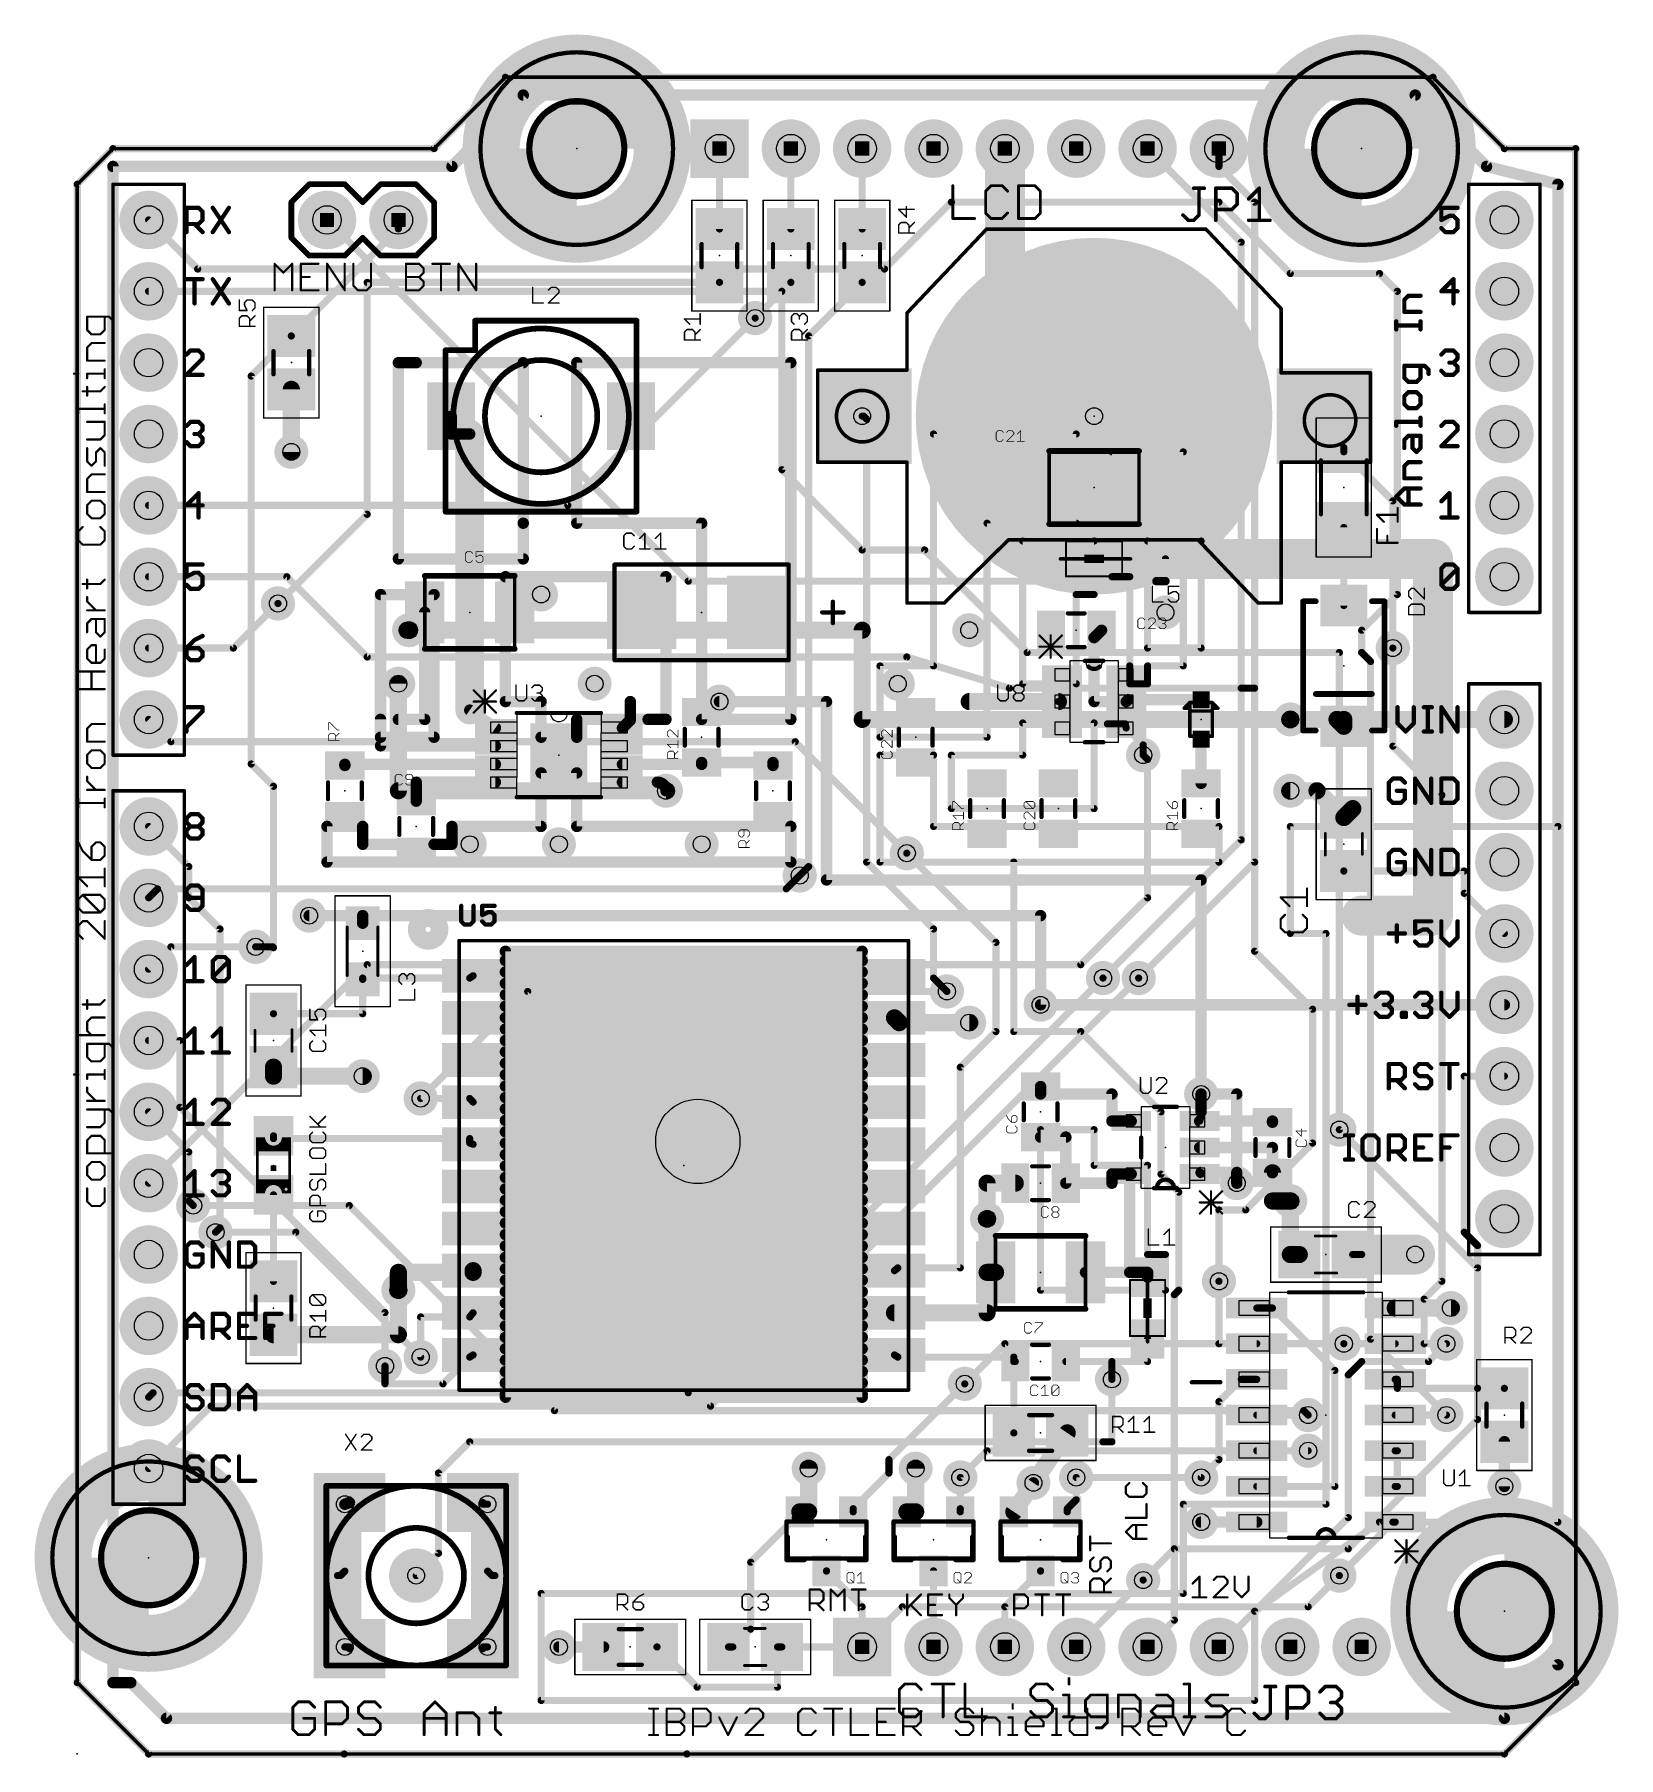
# Model space of a CAD drawing. Extents: x 2.04 to 4.26, y 0.99 to 3.41.
import ezdxf

# ---------------------------------------------------------------- set-up
doc = ezdxf.new("R2010")
doc.units = 0
for name, color, linetype in [('1', 14, 'CONTINUOUS'), ('15', 14, 'CONTINUOUS'), ('16', 174, 'CONTINUOUS'), ('17', 94, 'CONTINUOUS'), ('18', 94, 'CONTINUOUS'), ('19', 54, 'CONTINUOUS'), ('2', 174, 'CONTINUOUS'), ('20', 178, 'CONTINUOUS'), ('21', 251, 'CONTINUOUS'), ('22', 251, 'CONTINUOUS'), ('23', 178, 'CONTINUOUS'), ('24', 178, 'CONTINUOUS'), ('25', 251, 'CONTINUOUS'), ('27', 251, 'CONTINUOUS'), ('29', 251, 'CONTINUOUS'), ('30', 251, 'CONTINUOUS'), ('39', 14, 'CONTINUOUS'), ('40', 174, 'CONTINUOUS'), ('41', 14, 'CONTINUOUS'), ('42', 174, 'CONTINUOUS'), ('43', 94, 'CONTINUOUS'), ('44', 251, 'CONTINUOUS'), ('51', 251, 'CONTINUOUS')]:
    doc.layers.add(name, color=color, linetype=linetype)

# ---------------------------------------------------------------- blocks, each defined once
blk = doc.blocks.new('RECT')
blk.add_solid([(-0.5, -0.5), (0.5, -0.5), (-0.5, 0.5), (0.5, 0.5)])
blk = doc.blocks.new('ROUNDP')
at = {"const_width": 0.5}
blk.add_lwpolyline([(0, -0.25, 1), (0, 0.25, 1), (0, -0.25)], format="xyb", dxfattribs=at)
blk = doc.blocks.new('SQUAREP')
blk.add_solid([(-0.5, -0.5), (0.5, -0.5), (-0.5, 0.5), (0.5, 0.5)])
blk = doc.blocks.new('PIE')
at = {"const_width": 0.5}
blk.add_lwpolyline([(0, -0.25, 1), (0, 0.25, 1), (0, -0.25)], format="xyb", dxfattribs=at)
blk = doc.blocks.new('ROUNDV')
at = {"const_width": 0.5}
blk.add_lwpolyline([(0, -0.25, 1), (0, 0.25, 1), (0, -0.25)], format="xyb", dxfattribs=at)

msp = doc.modelspace()

# ---------------------------------------------------------------- linework, layer by layer
at = {"layer": '1'}
for points, const_width in [([(3, 3.25), (3, 3.137402)], 0.01), ([(3.1, 3.25), (3.1, 3.137402)], 0.01), ([(3.2, 3.25), (3.2, 3.137402)], 0.01), ([(3.6, 3.25), (3.73125, 3.11875)], 0.01), ([(3.7, 3.25), (3.7, 3.225)], 0.01), ([(3.7, 3.225), (3.75, 3.175)], 0.01), ([(3.75, 3.175), (3.75, 2.25)], 0.01), ([(2.55, 3.1375), (2.4, 2.9875)], 0.01), ([(2.55, 3.15), (2.55, 3.1375)], 0.01), ([(3.73125, 3.11875), (3.73125, 2.28125)], 0.01), ([(2.50625, 3.0625), (3, 3.0625)], 0.01), ([(2.50625, 2.7375), (2.50625, 3.0625)], 0.01), ([(3, 3.0625), (3, 3.062598)], 0.01), ([(3.05, 3.0125), (3.1, 3.0625)], 0.01), ([(3.1, 3.0625), (3.1, 3.062598)], 0.01), ([(3.125, 2.9875), (3.2, 3.0625)], 0.01), ([(3.2, 3.0625), (3.2, 3.062598)], 0.01), ([(2.4, 2.9875), (2.34375, 2.93125)], 0.01), ([(2.4, 2.9875), (2.4, 2.987402)], 0.01), ([(3.125, 2.24375), (3.125, 2.9875)], 0.01), ([(2.575, 2.95), (2.55, 2.95)], 0.016), ([(2.55, 2.95), (2.55, 2.675)], 0.016), ([(2.725, 2.95), (2.575, 2.95)], 0.016), ([(2.725, 2.725), (2.725, 2.95)], 0.016), ([(2.8, 2.725), (2.8, 2.95)], 0.016), ([(2.8, 2.95), (3.1, 2.95)], 0.016), ([(3.1, 2.95), (3.1, 2.45)], 0.016), ([(2.34375, 2.93125), (2.34375, 2.3875)], 0.01), ([(2.4, 2.912598), (2.4, 2.825)], 0.024), ([(2.624016, 2.85), (2.624016, 2.875)], 0.016), ([(3.202165, 2.875), (3.2, 2.875)], 0.01), ([(3.20625, 2.870915), (3.202165, 2.875)], 0.01), ([(3.20625, 2.870915), (3.20625, 2.25)], 0.01), ([(2.65, 2.85), (2.624016, 2.85)], 0.016), ([(2.65, 2.463), (2.65, 2.85)], 0.04), ([(3.5, 2.85), (3.3, 2.85)], 0.01), ([(3.3, 2.85), (3.3, 2.525)], 0.01), ([(3.5, 2.725), (3.5, 2.85)], 0.01), ([(3.55, 2.65), (3.55, 2.825)], 0.01), ([(3.55, 2.825), (3.65, 2.825)], 0.01), ([(3.65, 2.825), (3.65, 2.525)], 0.01), ([(3.875, 2.825), (3.875, 2.830984)], 0.01), ([(3.94375, 2.75625), (3.875, 2.825)], 0.01), ([(3.587992, 2.775), (3.6, 2.775)], 0.056), ([(3.94375, 2.55), (3.94375, 2.75625)], 0.01), ([(2.38125, 2.6125), (2.50625, 2.7375)], 0.01), ([(2.725, 2.675), (2.725, 2.725)], 0.016), ([(2.975, 2.725), (2.8, 2.725)], 0.016), ([(2.975, 2.45), (2.975, 2.725)], 0.016), ([(3.375, 2.425), (3.375, 2.725)], 0.01), ([(3.375, 2.725), (3.5, 2.725)], 0.01), ([(3.425, 2.5), (3.425, 2.7)], 0.01), ([(3.425, 2.7), (3.525, 2.7)], 0.01), ([(3.525, 2.7), (3.525, 2.625)], 0.01), ([(3.875, 2.719016), (3.875, 2.609646)], 0.01), ([(2.55, 2.675), (2.725, 2.675)], 0.016), ([(2.7, 2.475), (2.7, 2.65)], 0.016), ([(2.7, 2.65), (2.925, 2.65)], 0.016), ([(2.925, 2.65), (2.925, 2.45)], 0.016), ([(2.525, 2.425), (2.525, 2.625)], 0.016), ([(2.525, 2.625), (2.6, 2.625)], 0.016), ([(2.6, 2.625), (2.6, 2.425)], 0.016), ([(3.575, 2.65), (3.55, 2.65)], 0.01), ([(3.575, 2.525), (3.575, 2.65)], 0.01), ([(3.525, 2.625), (3.5, 2.625)], 0.01), ([(3.5, 2.625), (3.5, 2.5)], 0.01), ([(2.587008, 2.45), (2.587008, 2.6)], 0.016), ([(3.535433, 2.575), (3.525, 2.564567)], 0.016), ([(3.525, 2.564567), (3.525, 2.475)], 0.016), ([(3.3, 2.525), (3.225, 2.525)], 0.01), ([(3.225, 2.525), (3.225, 2.425)], 0.01), ([(3.575, 2.5), (3.575, 2.525)], 0.01), ([(3.65, 2.525), (3.6, 2.525)], 0.01), ([(3.6, 2.525), (3.6, 2.5)], 0.01), ([(3.5, 2.5), (3.425, 2.5)], 0.01), ([(3.6, 2.5), (3.575, 2.5)], 0.01), ([(2.686, 2.438), (2.65, 2.463)], 0.016), ([(2.75, 2.475), (2.7, 2.475)], 0.016), ([(2.75, 2.425), (2.75, 2.475)], 0.016), ([(2.875, 2.449), (2.875, 2.475)], 0.016), ([(3.475, 2.475), (3.35, 2.475)], 0.024), ([(3.48, 2.475), (3.475, 2.475)], 0.01), ([(3.48125, 2.475), (3.48, 2.475)], 0.01), ([(3.525, 2.475), (3.57, 2.475)], 0.016), ([(3.57, 2.475), (3.572559, 2.477559)], 0.016), ([(3.572559, 2.477559), (3.675, 2.477559)], 0.016), ([(2.525, 2.413), (2.525, 2.45)], 0.016), ([(2.55, 2.45), (2.587008, 2.45)], 0.016), ([(2.9, 2.45), (2.8, 2.45)], 0.016), ([(2.8, 2.45), (2.8, 2.425)], 0.016), ([(2.864, 2.438), (2.875, 2.449)], 0.016), ([(2.925, 2.45), (2.9, 2.45)], 0.016), ([(3.1, 2.45), (2.975, 2.45)], 0.016), ([(3.525, 2.445), (3.425, 2.445)], 0.01), ([(3.425, 2.445), (3.425, 2.4)], 0.01), ([(3.525, 2.325), (3.525, 2.445)], 0.01), ([(3.54375, 2.44375), (3.56875, 2.44375)], 0.01), ([(3.56875, 2.44375), (3.57, 2.438)], 0.01), ([(3.59375, 2.41425), (3.57, 2.438)], 0.01), ([(3.865354, 2.45), (3.8, 2.45)], 0.024), ([(3.875, 2.440354), (3.865354, 2.45)], 0.024), ([(4.1, 2.45), (3.875, 2.45)], 0.024), ([(3.875, 2.45), (3.875, 2.440354)], 0.024), ([(2.6, 2.425), (2.525, 2.425)], 0.016), ([(2.686, 2.413), (2.525, 2.413)], 0.016), ([(2.8, 2.425), (2.75, 2.425)], 0.016), ([(3.225, 2.425), (3.375, 2.425)], 0.01), ([(3.59375, 2.4), (3.59375, 2.41425)], 0.01), ([(3.675, 2.360433), (3.675, 2.422441)], 0.016), ([(2.34375, 2.3875), (2.375, 2.35625)], 0.01), ([(2.686, 2.387), (2.475, 2.387)], 0.016), ([(2.475, 2.387), (2.475, 2.385433)], 0.016), ([(2.864, 2.387), (2.975, 2.387)], 0.016), ([(2.975, 2.387), (2.975, 2.389567)], 0.016), ([(2.975, 2.389567), (3.075, 2.389567)], 0.016), ([(3.075, 2.389567), (3.075, 2.385433)], 0.016), ([(3.3, 2.4), (3.225, 2.4)], 0.01), ([(3.225, 2.4), (3.225, 2.25)], 0.01), ([(3.3, 2.3), (3.3, 2.4)], 0.01), ([(3.425, 2.4), (3.325, 2.4)], 0.01), ([(3.325, 2.4), (3.325, 2.325)], 0.01), ([(2.686, 2.362), (2.575, 2.362)], 0.016), ([(2.575, 2.362), (2.575, 2.335433)], 0.016), ([(2.8, 2.375), (2.75, 2.375)], 0.016), ([(2.75, 2.375), (2.75, 2.3)], 0.016), ([(2.8, 2.3), (2.8, 2.375)], 0.016), ([(2.864, 2.362), (2.913, 2.362)], 0.016), ([(2.375, 2.35625), (2.375, 2.13)], 0.01), ([(3.8, 2.35), (3.837402, 2.35)], 0.024), ([(3.837402, 2.35), (3.875, 2.312402)], 0.024), ([(3.325, 2.325), (3.525, 2.325)], 0.01), ([(3.875, 2.312402), (3.887598, 2.325)], 0.024), ([(2.2, 2.3), (2.25625, 2.24375)], 0.01), ([(2.45, 2.3), (2.45, 2.25)], 0.016), ([(2.5, 2.3), (2.45, 2.3)], 0.016), ([(2.5, 2.275), (2.5, 2.3)], 0.016), ([(2.75, 2.3), (2.625, 2.3)], 0.016), ([(2.625, 2.3), (2.625, 2.275)], 0.016), ([(3.1, 2.3), (2.8, 2.3)], 0.016), ([(3.1, 2.25), (3.1, 2.3)], 0.016), ([(3.7, 2.3), (3.3, 2.3)], 0.01), ([(3.7, 2.25), (3.7, 2.3)], 0.01), ([(2.6, 2.275), (2.5, 2.275)], 0.016), ([(2.625, 2.275), (2.6, 2.275)], 0.016), ([(3.73125, 2.28125), (3.5375, 2.0875)], 0.01), ([(2.25625, 2.24375), (2.25625, 2.2)], 0.01), ([(2.45, 2.25), (3.1, 2.25)], 0.016), ([(3.1125, 2.23125), (3.125, 2.24375)], 0.01), ([(3.20625, 2.25), (3.3, 2.15625)], 0.01), ([(3.225, 2.25), (3.7, 2.25)], 0.01), ([(3.2625, 2.2625), (3.3875, 2.1375)], 0.01), ([(3.4125, 2.25), (3.4125, 2.0125)], 0.01), ([(3.75, 2.25), (3.5875, 2.0875)], 0.01), ([(3.875, 2.2375), (3.875, 2.237598)], 0.01), ([(4.04375, 2.2375), (3.875, 2.2375)], 0.01), ([(4.04375, 2.20625), (4.04375, 2.2375)], 0.01), ([(2.25625, 2.2), (2.3, 2.15625)], 0.01), ([(4.1, 2.15), (4.04375, 2.20625)], 0.01), ([(2.425, 2.175), (2.5, 2.175)], 0.016), ([(2.5, 2.175), (2.5, 2.16437)], 0.016), ([(2.3, 2.15625), (2.3, 1.7375)], 0.01), ([(3.3, 2.15625), (3.3, 2.0875)], 0.01), ([(2.37375, 2.13125), (2.35, 2.13125)], 0.01), ([(2.375, 2.13), (2.37375, 2.13125)], 0.01), ([(3.3875, 2.1375), (3.3875, 2.0125)], 0.01), ([(2.65, 2.0875), (2.5, 2.0875)], 0.01), ([(2.5, 2.0875), (2.5, 2.08563)], 0.01), ([(2.5, 2.08563), (2.5, 2.0375)], 0.01), ([(2.65, 2.0875), (2.654724, 2.090748)], 0.01), ([(3.3, 2.0875), (3.31875, 2.06875)], 0.01), ([(4.1, 2.05), (3.45, 2.05)], 0.016), ([(2.5, 2.0375), (2.375, 2.0375)], 0.01), ([(2.375, 2.0375), (2.375, 2.037402)], 0.01), ([(3.245276, 2.031693), (3.251969, 2.025)], 0.024), ([(3.251969, 2.025), (3.35, 2.025)], 0.024), ([(3.3875, 2.0125), (3.3375, 1.9625)], 0.01), ([(3.4125, 2.0125), (3.50625, 2.0125)], 0.01), ([(3.50625, 2.0125), (3.61875, 1.9)], 0.01), ([(2.375, 1.962598), (2.375, 1.95)], 0.024), ([(2.375, 1.95), (2.5, 1.95)], 0.024), ([(3.3375, 1.9625), (3.3375, 1.68125)], 0.01), ([(3.45, 1.925), (3.45, 1.935433)], 0.016), ([(3.55, 1.925), (3.45, 1.925)], 0.016), ([(3.55, 1.887), (3.55, 1.925)], 0.016), ([(3.675, 1.9), (3.675, 1.925)], 0.016), ([(2.58125, 1.91875), (2.65, 1.91875)], 0.01), ([(2.65, 1.91875), (2.654724, 1.913583)], 0.01), ([(2.2, 1.9), (2.25625, 1.84375)], 0.01), ([(3.577, 1.887), (3.55, 1.887)], 0.016), ([(3.61875, 1.9), (3.61875, 1.8125)], 0.01), ([(3.673, 1.887), (3.775, 1.887)], 0.016), ([(3.675, 1.89375), (3.673, 1.887)], 0.01), ([(3.675, 1.89375), (3.675, 1.9)], 0.01), ([(3.775, 1.887), (3.775, 1.885433)], 0.016), ([(2.375, 1.8625), (2.375, 1.866339)], 0.01), ([(2.65, 1.8625), (2.375, 1.8625)], 0.01), ([(2.65, 1.85625), (2.65, 1.8625)], 0.01), ([(2.65, 1.85625), (2.654724, 1.854528)], 0.01), ([(3.45, 1.864567), (3.485433, 1.864567)], 0.016), ([(3.45, 1.65), (3.45, 1.875)], 0.01), ([(3.45, 1.875), (3.525, 1.875)], 0.01), ([(3.485433, 1.864567), (3.485433, 1.8)], 0.016), ([(3.525, 1.875), (3.525, 1.825)], 0.01), ([(3.86875, 1.875), (4.0625, 1.68125)], 0.01), ([(2.25625, 1.84375), (2.25625, 1.775)], 0.01), ([(3.775, 1.85), (3.673, 1.85)], 0.016), ([(3.775, 1.814567), (3.775, 1.85)], 0.016), ([(3.414567, 1.8), (3.375, 1.8)], 0.024), ([(3.375, 1.8), (3.375, 1.75)], 0.024), ([(3.525, 1.825), (3.6, 1.825)], 0.01), ([(3.577, 1.813), (3.55, 1.813)], 0.016), ([(3.55, 1.813), (3.55, 1.8)], 0.016), ([(3.577, 1.813), (3.575, 1.813)], 0.016), ([(3.575, 1.813), (3.575, 1.675)], 0.016), ([(3.6, 1.825), (3.6, 1.7)], 0.01), ([(3.61875, 1.8125), (3.64375, 1.7875)], 0.01), ([(3.675, 1.815), (3.725, 1.815)], 0.016), ([(3.675, 1.8125), (3.673, 1.813)], 0.01), ([(3.675, 1.8125), (3.675, 1.815)], 0.01), ([(3.725, 1.815), (3.725, 1.8)], 0.016), ([(3.775, 1.814567), (3.775, 1.775)], 0.024), ([(2.375, 1.662402), (2.375, 1.783661)], 0.01), ([(3.55, 1.8), (3.485433, 1.8)], 0.016), ([(3.64375, 1.7875), (3.64375, 1.65)], 0.01), ([(2.25625, 1.775), (2.2625, 1.76875)], 0.01), ([(3.775, 1.775), (3.8, 1.775)], 0.024), ([(3.8, 1.775), (3.8, 1.7)], 0.024), ([(2.3, 1.7375), (2.29375, 1.73125)], 0.01), ([(3.375, 1.75), (3.375, 1.675)], 0.024), ([(3.9, 1.7), (3.975, 1.7)], 0.056), ([(3.6, 1.7), (3.625, 1.7)], 0.01), ([(3.625, 1.7), (3.625, 1.65)], 0.01), ([(3.812598, 1.7), (3.8, 1.7)], 0.024), ([(3.887402, 1.7), (3.9, 1.7)], 0.01), ([(2.55, 1.65), (2.55, 1.675)], 0.024), ([(2.55, 1.675), (2.654724, 1.675)], 0.024), ([(2.654724, 1.675), (2.654724, 1.677362)], 0.024), ([(3.25, 1.68125), (3.245276, 1.677362)], 0.01), ([(3.3375, 1.68125), (3.25, 1.68125)], 0.01), ([(3.375, 1.675), (3.387008, 1.675)], 0.024), ([(3.375, 1.675), (3.375, 1.618307)], 0.024), ([(3.512992, 1.675), (3.575, 1.675)], 0.016), ([(3.575, 1.675), (3.6, 1.675)], 0.016), ([(3.6, 1.675), (3.6, 1.668307)], 0.016), ([(3.7, 1.6625), (3.7, 1.575)], 0.01), ([(4.0625, 1.68125), (4.0625, 1.5125)], 0.01), ([(2.55, 1.587598), (2.55, 1.65)], 0.024), ([(3.625, 1.65), (3.45, 1.65)], 0.01), ([(3.64375, 1.65), (3.6375, 1.64375)], 0.01), ([(3.6375, 1.64375), (3.6375, 1.1875)], 0.01), ([(2.65, 1.6125), (2.654724, 1.618307)], 0.01), ([(3.375, 1.618307), (3.245276, 1.618307)], 0.024), ([(3.753, 1.625), (3.775, 1.625)], 0.01), ([(3.775, 1.625), (3.8625, 1.5375)], 0.01), ([(3.947, 1.625), (4.025, 1.625)], 0.024), ([(2.375, 1.587598), (2.55, 1.587598)], 0.024), ([(2.58125, 1.6125), (2.65, 1.6125)], 0.01), ([(2.58125, 1.55625), (2.58125, 1.6125)], 0.01), ([(3.6, 1.581693), (3.6, 1.55)], 0.01), ([(3.7, 1.575), (3.753, 1.575)], 0.01), ([(3.947, 1.575), (3.875, 1.575)], 0.01), ([(3.99375, 1.55), (4.01875, 1.575)], 0.01), ([(2.53125, 1.54375), (2.53125, 1.51875)], 0.01), ([(2.6125, 1.51875), (2.65, 1.55625)], 0.01), ([(2.65, 1.55625), (2.654724, 1.559252)], 0.01), ([(3.25, 1.55625), (3.245276, 1.559252)], 0.01), ([(3.4125, 1.55625), (3.25, 1.55625)], 0.01), ([(3.4125, 1.55), (3.4125, 1.55625)], 0.01), ([(3.4125, 1.45), (3.4125, 1.55)], 0.01), ([(3.4125, 1.55), (3.414567, 1.55)], 0.01), ([(3.55, 1.55), (3.485433, 1.55)], 0.01), ([(3.6, 1.55), (3.55, 1.55)], 0.01), ([(3.55, 1.525), (3.55, 1.55)], 0.01), ([(3.88125, 1.53125), (3.9, 1.55)], 0.01), ([(3.9, 1.55), (3.99375, 1.55)], 0.01), ([(2.53125, 1.51875), (2.6125, 1.51875)], 0.01), ([(3.34375, 1.51875), (3.2375, 1.4125)], 0.01), ([(3.73125, 1.525), (3.7, 1.49375)], 0.01), ([(3.753, 1.525), (3.73125, 1.525)], 0.01), ([(3.8625, 1.5375), (3.8625, 1.375)], 0.01), ([(3.88125, 1.33125), (3.88125, 1.53125)], 0.01), ([(3.95, 1.525), (3.947, 1.525)], 0.01), ([(3.95, 1.525), (3.95, 1.5125)], 0.01), ([(3.7, 1.49375), (3.7, 1.4125)], 0.01), ([(3.95, 1.5125), (4.0625, 1.5125)], 0.01), ([(4.0625, 1.5125), (4.1, 1.5125)], 0.01), ([(4.1, 1.5125), (4.1, 1.512402)], 0.01), ([(3.825, 1.475), (3.753, 1.475)], 0.01), ([(4.01875, 1.475), (3.947, 1.475)], 0.01), ([(3.412598, 1.33937), (3.487402, 1.45)], 0.024), ([(3.4125, 1.45), (3.412598, 1.45)], 0.01), ([(3.753, 1.425), (3.825, 1.425)], 0.01), ([(3.95, 1.425), (3.947, 1.425)], 0.01), ([(3.95, 1.425), (3.95, 1.375)], 0.01), ([(4.1, 1.437598), (4.1, 1.375)], 0.016), ([(3.125, 1.33937), (3.125, 1.4)], 0.024), ([(3.2375, 1.4125), (3.2375, 1.39375)], 0.01), ([(3.275, 1.33937), (3.275, 1.4)], 0.024), ([(3.7, 1.4125), (3.675, 1.3875)], 0.01), ([(3.2375, 1.39375), (3.1875, 1.34375)], 0.01), ([(3.3375, 1.3875), (3.3375, 1.34375)], 0.01), ([(3.44, 1.38), (3.412598, 1.33937)], 0.016), ([(3.5, 1.3875), (3.5, 1.35625)], 0.01), ([(3.8625, 1.375), (3.753, 1.375)], 0.01), ([(3.95, 1.375), (3.947, 1.375)], 0.01), ([(2.481496, 1.352362), (2.475, 1.35)], 0.016), ([(2.475, 1.35), (2.475, 1.25625)], 0.01), ([(2.48125, 1.35625), (2.481496, 1.352362)], 0.01), ([(2.66875, 1.35), (2.668504, 1.352362)], 0.01), ([(2.675, 1.35), (2.66875, 1.35)], 0.01), ([(2.675, 1.35), (2.675, 1.25625)], 0.01), ([(3.5, 1.35625), (3.4875, 1.34375)], 0.01), ([(3.10625, 1.33125), (3.04375, 1.26875)], 0.01), ([(3.112598, 1.33937), (3.125, 1.33937)], 0.024), ([(3.10625, 1.33125), (3.112598, 1.33937)], 0.01), ([(3.1875, 1.34375), (3.187402, 1.33937)], 0.01), ([(3.262598, 1.33937), (3.275, 1.33937)], 0.024), ([(3.3375, 1.34375), (3.337402, 1.33937)], 0.01), ([(3.4875, 1.34375), (3.487402, 1.33937)], 0.01), ([(3.753, 1.325), (3.675, 1.325)], 0.016), ([(3.7, 1.15), (3.88125, 1.33125)], 0.01), ([(3.86875, 1.25), (3.94375, 1.325)], 0.01), ([(3.94375, 1.325), (3.947, 1.325)], 0.01), ([(2.475, 1.25625), (2.46875, 1.25)], 0.01), ([(2.675, 1.25625), (2.68125, 1.25)], 0.01), ([(3.04375, 1.26875), (3.04375, 1.175)], 0.01), ([(3.15, 1.25625), (3.15, 1.256693)], 0.01), ([(3.2, 1.20625), (3.15, 1.25625)], 0.01), ([(3.3, 1.15), (3.3, 1.256693)], 0.01), ([(3.4, 1.20625), (3.45, 1.25625)], 0.01), ([(3.45, 1.25625), (3.45, 1.256693)], 0.01), ([(2.46875, 1.25), (2.464764, 1.25)], 0.01), ([(2.68125, 1.25), (2.685236, 1.25)], 0.01), ([(3.59375, 1.24375), (3.5, 1.15)], 0.01), ([(3.2, 1.15), (3.2, 1.20625)], 0.01), ([(3.4, 1.15), (3.4, 1.20625)], 0.01), ([(3.6375, 1.1875), (3.6, 1.15)], 0.01), ([(3.04375, 1.175), (3.01875, 1.15)], 0.01), ([(2.475, 1.15), (2.48125, 1.15)], 0.01), ([(2.48125, 1.15), (2.481496, 1.147638)], 0.01), ([(2.66875, 1.15), (2.668504, 1.147638)], 0.01), ([(2.675, 1.15), (2.66875, 1.15)], 0.01), ([(2.837598, 1.15), (2.775, 1.15)], 0.016), ([(2.9125, 1.15), (2.912402, 1.15)], 0.01), ([(2.96875, 1.09375), (2.9125, 1.15)], 0.01), ([(3.01875, 1.15), (3.012598, 1.15)], 0.01), ([(3.08125, 1.15), (3.08125, 1.09375)], 0.01), ([(3.08125, 1.15), (3.087402, 1.15)], 0.01), ([(3.2, 1.15), (3.087402, 1.15)], 0.01), ([(3.08125, 1.09375), (2.96875, 1.09375)], 0.01)]:
    msp.add_lwpolyline(points, dxfattribs=dict(at, const_width=const_width))
for points, const_width in [([(3.0025, 3.25, 1), (2.9975, 3.25)], 0.005), ([(3.1025, 3.25, 1), (3.0975, 3.25)], 0.005), ([(3.2025, 3.25, 1), (3.1975, 3.25)], 0.005), ([(3.601768, 3.251768, 1), (3.598232, 3.248232)], 0.005), ([(3.7025, 3.25, 1), (3.6975, 3.25)], 0.005), ([(3.701768, 3.226768, 1), (3.698232, 3.223232)], 0.005), ([(3.6975, 3.225, 1), (3.7025, 3.225)], 0.005), ([(3.7525, 3.175, 1), (3.7475, 3.175)], 0.005), ([(3.748232, 3.173232, 1), (3.751768, 3.176768)], 0.005), ([(2.5525, 3.15, 1), (2.5475, 3.15)], 0.005), ([(2.5475, 3.1375, 1), (2.5525, 3.1375)], 0.005), ([(2.551768, 3.135732, 1), (2.548232, 3.139268)], 0.005), ([(2.9975, 3.137402, 1), (3.0025, 3.137402)], 0.005), ([(3.0975, 3.137402, 1), (3.1025, 3.137402)], 0.005), ([(3.1975, 3.137402, 1), (3.2025, 3.137402)], 0.005), ([(3.73375, 3.11875, 1), (3.72875, 3.11875)], 0.005), ([(3.729482, 3.116982, 1), (3.733018, 3.120518)], 0.005), ([(2.50625, 3.065, 1), (2.50625, 3.06)], 0.005), ([(2.50875, 3.0625, 1), (2.50375, 3.0625)], 0.005), ([(3.0025, 3.062598, 1), (2.9975, 3.062598)], 0.005), ([(3, 3.06, 1), (3, 3.065)], 0.005), ([(3.1025, 3.062598, 1), (3.0975, 3.062598)], 0.005), ([(3.101768, 3.060732, 1), (3.098232, 3.064268)], 0.005), ([(3.2025, 3.062598, 1), (3.1975, 3.062598)], 0.005), ([(3.201768, 3.060732, 1), (3.198232, 3.064268)], 0.005), ([(2.9975, 3.0625, 1), (3.0025, 3.0625)], 0.005), ([(3.0975, 3.0625, 1), (3.1025, 3.0625)], 0.005), ([(3.1975, 3.0625, 1), (3.2025, 3.0625)], 0.005), ([(3.048232, 3.014268, 1), (3.051768, 3.010732)], 0.005), ([(2.4025, 2.9875, 1), (2.3975, 2.9875)], 0.005), ([(2.398232, 2.989268, 1), (2.401768, 2.985732)], 0.005), ([(2.3975, 2.987402, 1), (2.4025, 2.987402)], 0.005), ([(2.401768, 2.985732, 1), (2.398232, 2.989268)], 0.005), ([(3.1275, 2.9875, 1), (3.1225, 2.9875)], 0.005), ([(3.123232, 2.989268, 1), (3.126768, 2.985732)], 0.005), ([(2.55, 2.954, 1), (2.55, 2.946)], 0.008), ([(2.554, 2.95, 1), (2.546, 2.95)], 0.008), ([(2.575, 2.954, 1), (2.575, 2.946)], 0.008), ([(2.575, 2.946, 1), (2.575, 2.954)], 0.008), ([(2.729, 2.95, 1), (2.721, 2.95)], 0.008), ([(2.725, 2.946, 1), (2.725, 2.954)], 0.008), ([(2.804, 2.95, 1), (2.796, 2.95)], 0.008), ([(2.8, 2.954, 1), (2.8, 2.946)], 0.008), ([(3.104, 2.95, 1), (3.096, 2.95)], 0.008), ([(3.1, 2.946, 1), (3.1, 2.954)], 0.008), ([(2.34625, 2.93125, 1), (2.34125, 2.93125)], 0.005), ([(2.341982, 2.933018, 1), (2.345518, 2.929482)], 0.005), ([(2.406, 2.912598, 1), (2.394, 2.912598)], 0.012), ([(2.628016, 2.875, 1), (2.620016, 2.875)], 0.008), ([(3.2, 2.8775, 1), (3.2, 2.8725)], 0.005), ([(3.203933, 2.876768, 1), (3.200398, 2.873232)], 0.005), ([(3.202165, 2.8725, 1), (3.202165, 2.8775)], 0.005), ([(3.20875, 2.870915, 1), (3.20375, 2.870915)], 0.005), ([(3.204482, 2.869148, 1), (3.208018, 2.872683)], 0.005), ([(2.624016, 2.854, 1), (2.624016, 2.846)], 0.008), ([(2.620016, 2.85, 1), (2.628016, 2.85)], 0.008), ([(2.66, 2.85, 1), (2.64, 2.85)], 0.02), ([(2.65, 2.846, 1), (2.65, 2.854)], 0.008), ([(3.3, 2.8525, 1), (3.3, 2.8475)], 0.005), ([(3.3025, 2.85, 1), (3.2975, 2.85)], 0.005), ([(3.5025, 2.85, 1), (3.4975, 2.85)], 0.005), ([(3.5, 2.8475, 1), (3.5, 2.8525)], 0.005), ([(2.394, 2.825, 1), (2.406, 2.825)], 0.012), ([(3.5525, 2.825, 1), (3.5475, 2.825)], 0.005), ([(3.55, 2.8275, 1), (3.55, 2.8225)], 0.005), ([(3.6525, 2.825, 1), (3.6475, 2.825)], 0.005), ([(3.65, 2.8225, 1), (3.65, 2.8275)], 0.005), ([(3.8775, 2.830984, 1), (3.8725, 2.830984)], 0.005), ([(3.876768, 2.826768, 1), (3.873232, 2.823232)], 0.005), ([(3.8725, 2.825, 1), (3.8775, 2.825)], 0.005), ([(3.587992, 2.789, 1), (3.587992, 2.761)], 0.028), ([(3.6, 2.761, 1), (3.6, 2.789)], 0.028), ([(3.94625, 2.75625, 1), (3.94125, 2.75625)], 0.005), ([(3.941982, 2.754482, 1), (3.945518, 2.758018)], 0.005), ([(2.50375, 2.7375, 1), (2.50875, 2.7375)], 0.005), ([(2.508018, 2.735732, 1), (2.504482, 2.739268)], 0.005), ([(2.729, 2.725, 1), (2.721, 2.725)], 0.008), ([(2.721, 2.725, 1), (2.729, 2.725)], 0.008), ([(2.8, 2.729, 1), (2.8, 2.721)], 0.008), ([(2.796, 2.725, 1), (2.804, 2.725)], 0.008), ([(2.979, 2.725, 1), (2.971, 2.725)], 0.008), ([(2.975, 2.721, 1), (2.975, 2.729)], 0.008), ([(3.3775, 2.725, 1), (3.3725, 2.725)], 0.005), ([(3.375, 2.7275, 1), (3.375, 2.7225)], 0.005), ([(3.5, 2.7225, 1), (3.5, 2.7275)], 0.005), ([(3.4275, 2.7, 1), (3.4225, 2.7)], 0.005), ([(3.425, 2.7025, 1), (3.425, 2.6975)], 0.005), ([(3.4975, 2.725, 1), (3.5025, 2.725)], 0.005), ([(3.5275, 2.7, 1), (3.5225, 2.7)], 0.005), ([(3.525, 2.6975, 1), (3.525, 2.7025)], 0.005), ([(3.8775, 2.719016, 1), (3.8725, 2.719016)], 0.005), ([(2.55, 2.679, 1), (2.55, 2.671)], 0.008), ([(2.725, 2.671, 1), (2.725, 2.679)], 0.008), ([(2.546, 2.675, 1), (2.554, 2.675)], 0.008), ([(2.704, 2.65, 1), (2.696, 2.65)], 0.008), ([(2.7, 2.654, 1), (2.7, 2.646)], 0.008), ([(2.721, 2.675, 1), (2.729, 2.675)], 0.008), ([(2.929, 2.65, 1), (2.921, 2.65)], 0.008), ([(2.925, 2.646, 1), (2.925, 2.654)], 0.008), ([(2.529, 2.625, 1), (2.521, 2.625)], 0.008), ([(2.525, 2.629, 1), (2.525, 2.621)], 0.008), ([(2.604, 2.625, 1), (2.596, 2.625)], 0.008), ([(2.6, 2.621, 1), (2.6, 2.629)], 0.008), ([(3.55, 2.6525, 1), (3.55, 2.6475)], 0.005), ([(3.5475, 2.65, 1), (3.5525, 2.65)], 0.005), ([(3.5775, 2.65, 1), (3.5725, 2.65)], 0.005), ([(3.575, 2.6475, 1), (3.575, 2.6525)], 0.005), ([(2.379482, 2.614268, 1), (2.383018, 2.610732)], 0.005), ([(3.5, 2.6275, 1), (3.5, 2.6225)], 0.005), ([(3.5025, 2.625, 1), (3.4975, 2.625)], 0.005), ([(3.5225, 2.625, 1), (3.5275, 2.625)], 0.005), ([(3.525, 2.6225, 1), (3.525, 2.6275)], 0.005), ([(3.8725, 2.609646, 1), (3.8775, 2.609646)], 0.005), ([(2.591008, 2.6, 1), (2.583008, 2.6)], 0.008), ([(3.529, 2.564567, 1), (3.521, 2.564567)], 0.008), ([(3.522172, 2.567395, 1), (3.527828, 2.561739)], 0.008), ([(3.538261, 2.572172, 1), (3.532605, 2.577828)], 0.008), ([(3.94125, 2.55, 1), (3.94625, 2.55)], 0.005), ([(3.225, 2.5275, 1), (3.225, 2.5225)], 0.005), ([(3.2275, 2.525, 1), (3.2225, 2.525)], 0.005), ([(3.2975, 2.525, 1), (3.3025, 2.525)], 0.005), ([(3.3, 2.5225, 1), (3.3, 2.5275)], 0.005), ([(3.5775, 2.525, 1), (3.5725, 2.525)], 0.005), ([(3.5725, 2.525, 1), (3.5775, 2.525)], 0.005), ([(3.6, 2.5275, 1), (3.6, 2.5225)], 0.005), ([(3.6025, 2.525, 1), (3.5975, 2.525)], 0.005), ([(3.6475, 2.525, 1), (3.6525, 2.525)], 0.005), ([(3.65, 2.5225, 1), (3.65, 2.5275)], 0.005), ([(3.425, 2.5025, 1), (3.425, 2.4975)], 0.005), ([(3.4225, 2.5, 1), (3.4275, 2.5)], 0.005), ([(3.4975, 2.5, 1), (3.5025, 2.5)], 0.005), ([(3.5, 2.4975, 1), (3.5, 2.5025)], 0.005), ([(3.575, 2.5025, 1), (3.575, 2.4975)], 0.005), ([(3.5725, 2.5, 1), (3.5775, 2.5)], 0.005), ([(3.5975, 2.5, 1), (3.6025, 2.5)], 0.005), ([(3.6, 2.4975, 1), (3.6, 2.5025)], 0.005), ([(2.64, 2.463, 1), (2.66, 2.463)], 0.02), ([(2.652282, 2.466285, 1), (2.647718, 2.459715)], 0.008), ([(2.7, 2.479, 1), (2.7, 2.471)], 0.008), ([(2.696, 2.475, 1), (2.704, 2.475)], 0.008), ([(2.754, 2.475, 1), (2.746, 2.475)], 0.008), ([(2.75, 2.471, 1), (2.75, 2.479)], 0.008), ([(2.879, 2.475, 1), (2.871, 2.475)], 0.008), ([(3.35, 2.481, 1), (3.35, 2.469)], 0.012), ([(3.475, 2.469, 1), (3.475, 2.481)], 0.012), ([(3.475, 2.4775, 1), (3.475, 2.4725)], 0.005), ([(3.48, 2.4775, 1), (3.48, 2.4725)], 0.005), ([(3.48, 2.4725, 1), (3.48, 2.4775)], 0.005), ([(3.48125, 2.4725, 1), (3.48125, 2.4775)], 0.005), ([(3.525, 2.479, 1), (3.525, 2.471)], 0.008), ([(3.521, 2.475, 1), (3.529, 2.475)], 0.008), ([(3.567172, 2.477828, 1), (3.572828, 2.472172)], 0.008), ([(3.572559, 2.481559, 1), (3.572559, 2.473559)], 0.008), ([(3.575387, 2.474731, 1), (3.569731, 2.480387)], 0.008), ([(3.57, 2.471, 1), (3.57, 2.479)], 0.008), ([(3.675, 2.473559, 1), (3.675, 2.481559)], 0.008), ([(2.529, 2.45, 1), (2.521, 2.45)], 0.008), ([(2.55, 2.454, 1), (2.55, 2.446)], 0.008), ([(2.583008, 2.45, 1), (2.591008, 2.45)], 0.008), ([(2.587008, 2.446, 1), (2.587008, 2.454)], 0.008), ([(2.683718, 2.434715, 1), (2.688282, 2.441285)], 0.008), ([(2.8, 2.454, 1), (2.8, 2.446)], 0.008), ([(2.804, 2.45, 1), (2.796, 2.45)], 0.008), ([(2.861172, 2.440828, 1), (2.866828, 2.435172)], 0.008), ([(2.871, 2.449, 1), (2.879, 2.449)], 0.008), ([(2.877828, 2.446172, 1), (2.872172, 2.451828)], 0.008), ([(2.9, 2.454, 1), (2.9, 2.446)], 0.008), ([(2.9, 2.446, 1), (2.9, 2.454)], 0.008), ([(2.921, 2.45, 1), (2.929, 2.45)], 0.008), ([(2.925, 2.446, 1), (2.925, 2.454)], 0.008), ([(2.975, 2.454, 1), (2.975, 2.446)], 0.008), ([(2.971, 2.45, 1), (2.979, 2.45)], 0.008), ([(3.096, 2.45, 1), (3.104, 2.45)], 0.008), ([(3.1, 2.446, 1), (3.1, 2.454)], 0.008), ([(3.425, 2.4475, 1), (3.425, 2.4425)], 0.005), ([(3.4275, 2.445, 1), (3.4225, 2.445)], 0.005), ([(3.5275, 2.445, 1), (3.5225, 2.445)], 0.005), ([(3.525, 2.4425, 1), (3.525, 2.4475)], 0.005), ([(3.54375, 2.44625, 1), (3.54375, 2.44125)], 0.005), ([(3.571193, 2.444281, 1), (3.566307, 2.443219)], 0.005), ([(3.571768, 2.439768, 1), (3.568232, 2.436232)], 0.005), ([(3.567557, 2.437469, 1), (3.572443, 2.438531)], 0.005), ([(3.56875, 2.44125, 1), (3.56875, 2.44625)], 0.005), ([(3.8, 2.456, 1), (3.8, 2.444)], 0.012), ([(3.869597, 2.454243, 1), (3.861112, 2.445757)], 0.012), ([(3.865354, 2.444, 1), (3.865354, 2.456)], 0.012), ([(3.875, 2.456, 1), (3.875, 2.444)], 0.012), ([(3.881, 2.45, 1), (3.869, 2.45)], 0.012), ([(3.869, 2.440354, 1), (3.881, 2.440354)], 0.012), ([(3.870757, 2.436112, 1), (3.879243, 2.444597)], 0.012), ([(4.1, 2.444, 1), (4.1, 2.456)], 0.012), ([(2.525, 2.429, 1), (2.525, 2.421)], 0.008), ([(2.521, 2.425, 1), (2.529, 2.425)], 0.008), ([(2.525, 2.417, 1), (2.525, 2.409)], 0.008), ([(2.521, 2.413, 1), (2.529, 2.413)], 0.008), ([(2.596, 2.425, 1), (2.604, 2.425)], 0.008), ([(2.6, 2.421, 1), (2.6, 2.429)], 0.008), ([(2.686, 2.409, 1), (2.686, 2.417)], 0.008), ([(2.75, 2.429, 1), (2.75, 2.421)], 0.008), ([(2.746, 2.425, 1), (2.754, 2.425)], 0.008), ([(2.796, 2.425, 1), (2.804, 2.425)], 0.008), ([(2.8, 2.421, 1), (2.8, 2.429)], 0.008), ([(3.225, 2.4275, 1), (3.225, 2.4225)], 0.005), ([(3.2225, 2.425, 1), (3.2275, 2.425)], 0.005), ([(3.3725, 2.425, 1), (3.3775, 2.425)], 0.005), ([(3.375, 2.4225, 1), (3.375, 2.4275)], 0.005), ([(3.59625, 2.41425, 1), (3.59125, 2.41425)], 0.005), ([(3.591982, 2.412482, 1), (3.595518, 2.416018)], 0.005), ([(3.679, 2.422441, 1), (3.671, 2.422441)], 0.008), ([(2.345518, 2.389268, 1), (2.341982, 2.385732)], 0.005), ([(2.475, 2.391, 1), (2.475, 2.383)], 0.008), ([(2.479, 2.387, 1), (2.471, 2.387)], 0.008), ([(2.686, 2.383, 1), (2.686, 2.391)], 0.008), ([(2.864, 2.391, 1), (2.864, 2.383)], 0.008), ([(2.979, 2.389567, 1), (2.971, 2.389567)], 0.008), ([(2.975, 2.393567, 1), (2.975, 2.385567)], 0.008), ([(2.971, 2.387, 1), (2.979, 2.387)], 0.008), ([(2.975, 2.383, 1), (2.975, 2.391)], 0.008), ([(3.079, 2.389567, 1), (3.071, 2.389567)], 0.008), ([(3.075, 2.385567, 1), (3.075, 2.393567)], 0.008), ([(3.225, 2.4025, 1), (3.225, 2.3975)], 0.005), ([(3.2275, 2.4, 1), (3.2225, 2.4)], 0.005), ([(3.3025, 2.4, 1), (3.2975, 2.4)], 0.005), ([(3.3, 2.3975, 1), (3.3, 2.4025)], 0.005), ([(3.325, 2.4025, 1), (3.325, 2.3975)], 0.005), ([(3.3275, 2.4, 1), (3.3225, 2.4)], 0.005), ([(3.4225, 2.4, 1), (3.4275, 2.4)], 0.005), ([(3.425, 2.3975, 1), (3.425, 2.4025)], 0.005), ([(3.59125, 2.4, 1), (3.59625, 2.4)], 0.005), ([(2.34125, 2.3875, 1), (2.34625, 2.3875)], 0.005), ([(2.471, 2.385433, 1), (2.479, 2.385433)], 0.008), ([(2.575, 2.366, 1), (2.575, 2.358)], 0.008), ([(2.579, 2.362, 1), (2.571, 2.362)], 0.008), ([(2.686, 2.358, 1), (2.686, 2.366)], 0.008), ([(2.75, 2.379, 1), (2.75, 2.371)], 0.008), ([(2.754, 2.375, 1), (2.746, 2.375)], 0.008), ([(2.804, 2.375, 1), (2.796, 2.375)], 0.008), ([(2.8, 2.371, 1), (2.8, 2.379)], 0.008), ([(2.864, 2.366, 1), (2.864, 2.358)], 0.008), ([(2.925, 2.35, 0.414214), (2.913, 2.362)], 0.016), ([(2.913, 2.366, 1), (2.913, 2.358)], 0.008), ([(2.913, 2.358, 1), (2.913, 2.366)], 0.008), ([(3.071, 2.385433, 1), (3.079, 2.385433)], 0.008), ([(2.3775, 2.35625, 1), (2.3725, 2.35625)], 0.005), ([(2.373232, 2.354482, 1), (2.376768, 2.358018)], 0.005), ([(2.921, 2.35, 1), (2.929, 2.35)], 0.008), ([(3.671, 2.360433, 1), (3.679, 2.360433)], 0.008), ([(3.8, 2.356, 1), (3.8, 2.344)], 0.012), ([(3.841644, 2.354243, 1), (3.833159, 2.345757)], 0.012), ([(3.837402, 2.344, 1), (3.837402, 2.356)], 0.012), ([(2.571, 2.335433, 1), (2.579, 2.335433)], 0.008), ([(3.325, 2.3275, 1), (3.325, 2.3225)], 0.005), ([(3.3225, 2.325, 1), (3.3275, 2.325)], 0.005), ([(3.5225, 2.325, 1), (3.5275, 2.325)], 0.005), ([(3.525, 2.3225, 1), (3.525, 2.3275)], 0.005), ([(3.870757, 2.316644, 1), (3.879243, 2.308159)], 0.012), ([(3.870757, 2.308159, 1), (3.879243, 2.316644)], 0.012), ([(3.891841, 2.320757, 1), (3.883356, 2.329243)], 0.012), ([(2.201768, 2.301768, 1), (2.198232, 2.298232)], 0.005), ([(2.454, 2.3, 1), (2.446, 2.3)], 0.008), ([(2.45, 2.304, 1), (2.45, 2.296)], 0.008), ([(2.504, 2.3, 1), (2.496, 2.3)], 0.008), ([(2.5, 2.296, 1), (2.5, 2.304)], 0.008), ([(2.625, 2.304, 1), (2.625, 2.296)], 0.008), ([(2.629, 2.3, 1), (2.621, 2.3)], 0.008), ([(2.746, 2.3, 1), (2.754, 2.3)], 0.008), ([(2.75, 2.296, 1), (2.75, 2.304)], 0.008), ([(2.8, 2.304, 1), (2.8, 2.296)], 0.008), ([(2.796, 2.3, 1), (2.804, 2.3)], 0.008), ([(3.104, 2.3, 1), (3.096, 2.3)], 0.008), ([(3.1, 2.296, 1), (3.1, 2.304)], 0.008), ([(3.3, 2.3025, 1), (3.3, 2.2975)], 0.005), ([(3.2975, 2.3, 1), (3.3025, 2.3)], 0.005), ([(3.7025, 2.3, 1), (3.6975, 2.3)], 0.005), ([(3.7, 2.2975, 1), (3.7, 2.3025)], 0.005), ([(2.5, 2.279, 1), (2.5, 2.271)], 0.008), ([(2.496, 2.275, 1), (2.504, 2.275)], 0.008), ([(2.6, 2.279, 1), (2.6, 2.271)], 0.008), ([(2.6, 2.271, 1), (2.6, 2.279)], 0.008), ([(2.621, 2.275, 1), (2.629, 2.275)], 0.008), ([(2.625, 2.271, 1), (2.625, 2.279)], 0.008), ([(3.72875, 2.28125, 1), (3.73375, 2.28125)], 0.005), ([(3.733018, 2.279482, 1), (3.729482, 2.283018)], 0.005), ([(2.25875, 2.24375, 1), (2.25375, 2.24375)], 0.005), ([(2.254482, 2.241982, 1), (2.258018, 2.245518)], 0.005), ([(2.45, 2.254, 1), (2.45, 2.246)], 0.008), ([(2.446, 2.25, 1), (2.454, 2.25)], 0.008), ([(3.096, 2.25, 1), (3.104, 2.25)], 0.008), ([(3.1, 2.246, 1), (3.1, 2.254)], 0.008), ([(3.1225, 2.24375, 1), (3.1275, 2.24375)], 0.005), ([(3.126768, 2.241982, 1), (3.123232, 2.245518)], 0.005), ([(3.208018, 2.251768, 1), (3.204482, 2.248232)], 0.005), ([(3.20375, 2.25, 1), (3.20875, 2.25)], 0.005), ([(3.225, 2.2525, 1), (3.225, 2.2475)], 0.005), ([(3.2225, 2.25, 1), (3.2275, 2.25)], 0.005), ([(3.264268, 2.264268, 1), (3.260732, 2.260732)], 0.005), ([(3.415, 2.25, 1), (3.41, 2.25)], 0.005), ([(3.6975, 2.25, 1), (3.7025, 2.25)], 0.005), ([(3.7, 2.2475, 1), (3.7, 2.2525)], 0.005), ([(3.7475, 2.25, 1), (3.7525, 2.25)], 0.005), ([(3.751768, 2.248232, 1), (3.748232, 2.251768)], 0.005), ([(3.110732, 2.233018, 1), (3.114268, 2.229482)], 0.005), ([(3.8775, 2.237598, 1), (3.8725, 2.237598)], 0.005), ([(3.875, 2.24, 1), (3.875, 2.235)], 0.005), ([(3.8725, 2.2375, 1), (3.8775, 2.2375)], 0.005), ([(4.04625, 2.2375, 1), (4.04125, 2.2375)], 0.005), ([(4.04375, 2.235, 1), (4.04375, 2.24)], 0.005), ([(2.258018, 2.201768, 1), (2.254482, 2.198232)], 0.005), ([(2.25375, 2.2, 1), (2.25875, 2.2)], 0.005), ([(4.045518, 2.208018, 1), (4.041982, 2.204482)], 0.005), ([(4.04125, 2.20625, 1), (4.04625, 2.20625)], 0.005), ([(2.425, 2.179, 1), (2.425, 2.171)], 0.008), ([(2.504, 2.175, 1), (2.496, 2.175)], 0.008), ([(2.5, 2.171, 1), (2.5, 2.179)], 0.008), ([(2.3025, 2.15625, 1), (2.2975, 2.15625)], 0.005), ([(2.298232, 2.154482, 1), (2.301768, 2.158018)], 0.005), ([(2.496, 2.16437, 1), (2.504, 2.16437)], 0.008), ([(3.3025, 2.15625, 1), (3.2975, 2.15625)], 0.005), ([(3.298232, 2.154482, 1), (3.301768, 2.158018)], 0.005), ([(4.098232, 2.148232, 1), (4.101768, 2.151768)], 0.005), ([(2.35, 2.13375, 1), (2.35, 2.12875)], 0.005), ([(2.375518, 2.133018, 1), (2.371982, 2.129482)], 0.005), ([(2.3725, 2.13, 1), (2.3775, 2.13)], 0.005), ([(2.373232, 2.128232, 1), (2.376768, 2.131768)], 0.005), ([(2.37375, 2.12875, 1), (2.37375, 2.13375)], 0.005), ([(3.39, 2.1375, 1), (3.385, 2.1375)], 0.005), ([(3.385732, 2.135732, 1), (3.389268, 2.139268)], 0.005), ([(2.5, 2.09, 1), (2.5, 2.085)], 0.005), ([(2.5025, 2.0875, 1), (2.4975, 2.0875)], 0.005), ([(2.5025, 2.08563, 1), (2.4975, 2.08563)], 0.005), ([(2.4975, 2.08563, 1), (2.5025, 2.08563)], 0.005), ([(2.648584, 2.08956, 1), (2.651416, 2.08544)], 0.005), ([(2.65, 2.085, 1), (2.65, 2.09)], 0.005), ([(2.656141, 2.088688, 1), (2.653308, 2.092808)], 0.005), ([(3.301768, 2.089268, 1), (3.298232, 2.085732)], 0.005), ([(3.2975, 2.0875, 1), (3.3025, 2.0875)], 0.005), ([(3.535732, 2.089268, 1), (3.539268, 2.085732)], 0.005), ([(3.585732, 2.089268, 1), (3.589268, 2.085732)], 0.005), ([(3.316982, 2.066982, 1), (3.320518, 2.070518)], 0.005), ([(3.45, 2.054, 1), (3.45, 2.046)], 0.008), ([(4.1, 2.046, 1), (4.1, 2.054)], 0.008), ([(2.375, 2.04, 1), (2.375, 2.035)], 0.005), ([(2.3775, 2.0375, 1), (2.3725, 2.0375)], 0.005), ([(2.3725, 2.037402, 1), (2.3775, 2.037402)], 0.005), ([(2.4975, 2.0375, 1), (2.5025, 2.0375)], 0.005), ([(2.5, 2.035, 1), (2.5, 2.04)], 0.005), ([(3.249518, 2.035936, 1), (3.241033, 2.02745)], 0.012), ([(3.251969, 2.031, 1), (3.251969, 2.019)], 0.012), ([(3.247726, 2.020757, 1), (3.256211, 2.029243)], 0.012), ([(3.35, 2.019, 1), (3.35, 2.031)], 0.012), ([(3.385, 2.0125, 1), (3.39, 2.0125)], 0.005), ([(3.389268, 2.010732, 1), (3.385732, 2.014268)], 0.005), ([(3.4125, 2.015, 1), (3.4125, 2.01)], 0.005), ([(3.41, 2.0125, 1), (3.415, 2.0125)], 0.005), ([(3.508018, 2.014268, 1), (3.504482, 2.010732)], 0.005), ([(3.50625, 2.01, 1), (3.50625, 2.015)], 0.005), ([(2.381, 1.962598, 1), (2.369, 1.962598)], 0.012), ([(2.375, 1.956, 1), (2.375, 1.944)], 0.012), ([(2.5, 1.944, 1), (2.5, 1.956)], 0.012), ([(3.34, 1.9625, 1), (3.335, 1.9625)], 0.005), ([(3.335732, 1.964268, 1), (3.339268, 1.960732)], 0.005), ([(2.369, 1.95, 1), (2.381, 1.95)], 0.012), ([(3.454, 1.935433, 1), (3.446, 1.935433)], 0.008), ([(3.45, 1.929, 1), (3.45, 1.921)], 0.008), ([(3.554, 1.925, 1), (3.546, 1.925)], 0.008), ([(3.55, 1.921, 1), (3.55, 1.929)], 0.008), ([(3.679, 1.925, 1), (3.671, 1.925)], 0.008), ([(2.58125, 1.92125, 1), (2.58125, 1.91625)], 0.005), ([(2.651845, 1.920437, 1), (2.648155, 1.917063)], 0.005), ([(2.65, 1.91625, 1), (2.65, 1.92125)], 0.005), ([(2.652879, 1.911896, 1), (2.656569, 1.91527)], 0.005), ([(3.446, 1.925, 1), (3.454, 1.925)], 0.008), ([(2.201768, 1.901768, 1), (2.198232, 1.898232)], 0.005), ([(3.55, 1.891, 1), (3.55, 1.883)], 0.008), ([(3.546, 1.887, 1), (3.554, 1.887)], 0.008), ([(3.577, 1.883, 1), (3.577, 1.891)], 0.008), ([(3.62125, 1.9, 1), (3.61625, 1.9)], 0.005), ([(3.616982, 1.898232, 1), (3.620518, 1.901768)], 0.005), ([(3.673, 1.891, 1), (3.673, 1.883)], 0.008), ([(3.671, 1.9, 1), (3.679, 1.9)], 0.008), ([(3.670603, 1.88771, 1), (3.675397, 1.88629)], 0.005), ([(3.6775, 1.9, 1), (3.6725, 1.9)], 0.005), ([(3.6725, 1.89375, 1), (3.6775, 1.89375)], 0.005), ([(3.677397, 1.89304, 1), (3.672603, 1.89446)], 0.005), ([(3.779, 1.887, 1), (3.771, 1.887)], 0.008), ([(3.771, 1.885433, 1), (3.779, 1.885433)], 0.008), ([(3.775, 1.883, 1), (3.775, 1.891)], 0.008), ([(2.3775, 1.866339, 1), (2.3725, 1.866339)], 0.005), ([(2.375, 1.865, 1), (2.375, 1.86)], 0.005), ([(2.3725, 1.8625, 1), (2.3775, 1.8625)], 0.005), ([(2.6525, 1.8625, 1), (2.6475, 1.8625)], 0.005), ([(2.650856, 1.858599, 1), (2.649144, 1.853901)], 0.005), ([(2.65, 1.86, 1), (2.65, 1.865)], 0.005), ([(3.45, 1.868567, 1), (3.45, 1.860567)], 0.008), ([(3.4525, 1.875, 1), (3.4475, 1.875)], 0.005), ([(3.45, 1.8775, 1), (3.45, 1.8725)], 0.005), ([(3.489433, 1.864567, 1), (3.481433, 1.864567)], 0.008), ([(3.485433, 1.860567, 1), (3.485433, 1.868567)], 0.008), ([(3.5275, 1.875, 1), (3.5225, 1.875)], 0.005), ([(3.525, 1.8725, 1), (3.525, 1.8775)], 0.005), ([(3.870518, 1.876768, 1), (3.866982, 1.873232)], 0.005), ([(2.25875, 1.84375, 1), (2.25375, 1.84375)], 0.005), ([(2.254482, 1.841982, 1), (2.258018, 1.845518)], 0.005), ([(2.6475, 1.85625, 1), (2.6525, 1.85625)], 0.005), ([(2.653868, 1.852179, 1), (2.655581, 1.856876)], 0.005), ([(3.673, 1.854, 1), (3.673, 1.846)], 0.008), ([(3.779, 1.85, 1), (3.771, 1.85)], 0.008), ([(3.775, 1.846, 1), (3.775, 1.854)], 0.008), ([(3.375, 1.806, 1), (3.375, 1.794)], 0.012), ([(3.381, 1.8, 1), (3.369, 1.8)], 0.012), ([(3.414567, 1.794, 1), (3.414567, 1.806)], 0.012), ([(3.525, 1.8275, 1), (3.525, 1.8225)], 0.005), ([(3.5225, 1.825, 1), (3.5275, 1.825)], 0.005), ([(3.55, 1.817, 1), (3.55, 1.809)], 0.008), ([(3.554, 1.813, 1), (3.546, 1.813)], 0.008), ([(3.575, 1.817, 1), (3.575, 1.809)], 0.008), ([(3.579, 1.813, 1), (3.571, 1.813)], 0.008), ([(3.577, 1.809, 1), (3.577, 1.817)], 0.008), ([(3.577, 1.809, 1), (3.577, 1.817)], 0.008), ([(3.6025, 1.825, 1), (3.5975, 1.825)], 0.005), ([(3.6, 1.8225, 1), (3.6, 1.8275)], 0.005), ([(3.620518, 1.814268, 1), (3.616982, 1.810732)], 0.005), ([(3.61625, 1.8125, 1), (3.62125, 1.8125)], 0.005), ([(3.675, 1.819, 1), (3.675, 1.811)], 0.008), ([(3.673606, 1.815425, 1), (3.672394, 1.810575)], 0.005), ([(3.6775, 1.815, 1), (3.6725, 1.815)], 0.005), ([(3.6725, 1.8125, 1), (3.6775, 1.8125)], 0.005), ([(3.674394, 1.810075, 1), (3.675606, 1.814925)], 0.005), ([(3.729, 1.815, 1), (3.721, 1.815)], 0.008), ([(3.725, 1.811, 1), (3.725, 1.819)], 0.008), ([(3.781, 1.814567, 1), (3.769, 1.814567)], 0.012), ([(3.771, 1.814567, 1), (3.779, 1.814567)], 0.008), ([(2.3775, 1.783661, 1), (2.3725, 1.783661)], 0.005), ([(3.485433, 1.804, 1), (3.485433, 1.796)], 0.008), ([(3.481433, 1.8, 1), (3.489433, 1.8)], 0.008), ([(3.546, 1.8, 1), (3.554, 1.8)], 0.008), ([(3.55, 1.796, 1), (3.55, 1.804)], 0.008), ([(3.64625, 1.7875, 1), (3.64125, 1.7875)], 0.005), ([(3.641982, 1.785732, 1), (3.645518, 1.789268)], 0.005), ([(3.721, 1.8, 1), (3.729, 1.8)], 0.008), ([(2.258018, 1.776768, 1), (2.254482, 1.773232)], 0.005), ([(2.25375, 1.775, 1), (2.25875, 1.775)], 0.005), ([(2.260732, 1.766982, 1), (2.264268, 1.770518)], 0.005), ([(3.775, 1.781, 1), (3.775, 1.769)], 0.012), ([(3.769, 1.775, 1), (3.781, 1.775)], 0.012), ([(3.806, 1.775, 1), (3.794, 1.775)], 0.012), ([(3.8, 1.769, 1), (3.8, 1.781)], 0.012), ([(2.2975, 1.7375, 1), (2.3025, 1.7375)], 0.005), ([(2.301768, 1.735732, 1), (2.298232, 1.739268)], 0.005), ([(3.381, 1.75, 1), (3.369, 1.75)], 0.012), ([(3.369, 1.75, 1), (3.381, 1.75)], 0.012), ([(2.291982, 1.733018, 1), (2.295518, 1.729482)], 0.005), ([(3.9, 1.714, 1), (3.9, 1.686)], 0.028), ([(3.975, 1.686, 1), (3.975, 1.714)], 0.028), ([(3.6, 1.7025, 1), (3.6, 1.6975)], 0.005), ([(3.5975, 1.7, 1), (3.6025, 1.7)], 0.005), ([(3.6275, 1.7, 1), (3.6225, 1.7)], 0.005), ([(3.625, 1.6975, 1), (3.625, 1.7025)], 0.005), ([(3.8, 1.706, 1), (3.8, 1.694)], 0.012), ([(3.794, 1.7, 1), (3.806, 1.7)], 0.012), ([(3.812598, 1.694, 1), (3.812598, 1.706)], 0.012), ([(3.887402, 1.7025, 1), (3.887402, 1.6975)], 0.005), ([(3.9, 1.6975, 1), (3.9, 1.7025)], 0.005), ([(2.556, 1.675, 1), (2.544, 1.675)], 0.012), ([(2.55, 1.681, 1), (2.55, 1.669)], 0.012), ([(2.660724, 1.677362, 1), (2.648724, 1.677362)], 0.012), ([(2.648724, 1.675, 1), (2.660724, 1.675)], 0.012), ([(2.654724, 1.669, 1), (2.654724, 1.681)], 0.012), ([(3.243687, 1.679293, 1), (3.246864, 1.675432)], 0.005), ([(3.25, 1.68375, 1), (3.25, 1.67875)], 0.005), ([(3.251589, 1.67932, 1), (3.248411, 1.68318)], 0.005), ([(3.335, 1.68125, 1), (3.34, 1.68125)], 0.005), ([(3.3375, 1.67875, 1), (3.3375, 1.68375)], 0.005), ([(3.375, 1.681, 1), (3.375, 1.669)], 0.012), ([(3.381, 1.675, 1), (3.369, 1.675)], 0.012), ([(3.369, 1.675, 1), (3.381, 1.675)], 0.012), ([(3.387008, 1.669, 1), (3.387008, 1.681)], 0.012), ([(3.512992, 1.679, 1), (3.512992, 1.671)], 0.008), ([(3.575, 1.679, 1), (3.575, 1.671)], 0.008), ([(3.571, 1.675, 1), (3.579, 1.675)], 0.008), ([(3.575, 1.671, 1), (3.575, 1.679)], 0.008), ([(3.604, 1.675, 1), (3.596, 1.675)], 0.008), ([(3.596, 1.668307, 1), (3.604, 1.668307)], 0.008), ([(3.6, 1.671, 1), (3.6, 1.679)], 0.008), ([(3.7025, 1.6625, 1), (3.6975, 1.6625)], 0.005), ([(4.065, 1.68125, 1), (4.06, 1.68125)], 0.005), ([(4.060732, 1.679482, 1), (4.064268, 1.683018)], 0.005), ([(2.3725, 1.662402, 1), (2.3775, 1.662402)], 0.005), ([(2.556, 1.65, 1), (2.544, 1.65)], 0.012), ([(2.544, 1.65, 1), (2.556, 1.65)], 0.012), ([(3.45, 1.6525, 1), (3.45, 1.6475)], 0.005), ([(3.4475, 1.65, 1), (3.4525, 1.65)], 0.005), ([(3.6225, 1.65, 1), (3.6275, 1.65)], 0.005), ([(3.625, 1.6475, 1), (3.625, 1.6525)], 0.005), ([(3.64, 1.64375, 1), (3.635, 1.64375)], 0.005), ([(3.635732, 1.645518, 1), (3.639268, 1.641982)], 0.005), ([(3.64125, 1.65, 1), (3.64625, 1.65)], 0.005), ([(3.645518, 1.648232, 1), (3.641982, 1.651768)], 0.005), ([(2.656664, 1.616729, 1), (2.652785, 1.619885)], 0.005), ([(3.245276, 1.624307, 1), (3.245276, 1.612307)], 0.012), ([(3.369, 1.618307, 1), (3.381, 1.618307)], 0.012), ([(3.375, 1.612307, 1), (3.375, 1.624307)], 0.012), ([(3.753, 1.6275, 1), (3.753, 1.6225)], 0.005), ([(3.776768, 1.626768, 1), (3.773232, 1.623232)], 0.005), ([(3.775, 1.6225, 1), (3.775, 1.6275)], 0.005), ([(3.947, 1.631, 1), (3.947, 1.619)], 0.012), ([(4.025, 1.619, 1), (4.025, 1.631)], 0.012), ([(2.375, 1.593598, 1), (2.375, 1.581598)], 0.012), ([(2.55, 1.581598, 1), (2.55, 1.593598)], 0.012), ([(2.58125, 1.615, 1), (2.58125, 1.61)], 0.005), ([(2.58375, 1.6125, 1), (2.57875, 1.6125)], 0.005), ([(2.648061, 1.614078, 1), (2.651939, 1.610922)], 0.005), ([(2.65, 1.61, 1), (2.65, 1.615)], 0.005), ([(2.544, 1.587598, 1), (2.556, 1.587598)], 0.012), ([(3.6025, 1.581693, 1), (3.5975, 1.581693)], 0.005), ([(3.7, 1.5775, 1), (3.7, 1.5725)], 0.005), ([(3.6975, 1.575, 1), (3.7025, 1.575)], 0.005), ([(3.753, 1.5725, 1), (3.753, 1.5775)], 0.005), ([(3.875, 1.5775, 1), (3.875, 1.5725)], 0.005), ([(3.947, 1.5725, 1), (3.947, 1.5775)], 0.005), ([(4.020518, 1.573232, 1), (4.016982, 1.576768)], 0.005), ([(2.53375, 1.54375, 1), (2.52875, 1.54375)], 0.005), ([(2.57875, 1.55625, 1), (2.58375, 1.55625)], 0.005), ([(2.648659, 1.55836, 1), (2.651341, 1.55414)], 0.005), ([(2.651768, 1.554482, 1), (2.648232, 1.558018)], 0.005), ([(2.656065, 1.557142, 1), (2.653384, 1.561362)], 0.005), ([(3.246616, 1.561362, 1), (3.243935, 1.557142)], 0.005), ([(3.25, 1.55875, 1), (3.25, 1.55375)], 0.005), ([(3.248659, 1.55414, 1), (3.251341, 1.55836)], 0.005), ([(3.415, 1.55625, 1), (3.41, 1.55625)], 0.005), ([(3.415, 1.55, 1), (3.41, 1.55)], 0.005), ([(3.4125, 1.5525, 1), (3.4125, 1.5475)], 0.005), ([(3.41, 1.55, 1), (3.415, 1.55)], 0.005), ([(3.4125, 1.55375, 1), (3.4125, 1.55875)], 0.005), ([(3.414567, 1.5475, 1), (3.414567, 1.5525)], 0.005), ([(3.485433, 1.5525, 1), (3.485433, 1.5475)], 0.005), ([(3.55, 1.5525, 1), (3.55, 1.5475)], 0.005), ([(3.5525, 1.55, 1), (3.5475, 1.55)], 0.005), ([(3.55, 1.5475, 1), (3.55, 1.5525)], 0.005), ([(3.5975, 1.55, 1), (3.6025, 1.55)], 0.005), ([(3.6, 1.5475, 1), (3.6, 1.5525)], 0.005), ([(3.9, 1.5525, 1), (3.9, 1.5475)], 0.005), ([(3.901768, 1.548232, 1), (3.898232, 1.551768)], 0.005), ([(3.991982, 1.551768, 1), (3.995518, 1.548232)], 0.005), ([(3.99375, 1.5475, 1), (3.99375, 1.5525)], 0.005), ([(2.53125, 1.52125, 1), (2.53125, 1.51625)], 0.005), ([(2.610732, 1.520518, 1), (2.614268, 1.516982)], 0.005), ([(2.6125, 1.51625, 1), (2.6125, 1.52125)], 0.005), ([(3.345518, 1.516982, 1), (3.341982, 1.520518)], 0.005), ([(3.5475, 1.525, 1), (3.5525, 1.525)], 0.005), ([(3.73125, 1.5275, 1), (3.73125, 1.5225)], 0.005), ([(3.733018, 1.523232, 1), (3.729482, 1.526768)], 0.005), ([(3.753, 1.5225, 1), (3.753, 1.5275)], 0.005), ([(3.865, 1.5375, 1), (3.86, 1.5375)], 0.005), ([(3.860732, 1.535732, 1), (3.864268, 1.539268)], 0.005), ([(3.88375, 1.53125, 1), (3.87875, 1.53125)], 0.005), ([(3.879482, 1.533018, 1), (3.883018, 1.529482)], 0.005), ([(3.947, 1.5275, 1), (3.947, 1.5225)], 0.005), ([(3.9525, 1.525, 1), (3.9475, 1.525)], 0.005), ([(3.95, 1.5225, 1), (3.95, 1.5275)], 0.005), ([(2.52875, 1.51875, 1), (2.53375, 1.51875)], 0.005), ([(3.7025, 1.49375, 1), (3.6975, 1.49375)], 0.005), ([(3.698232, 1.495518, 1), (3.701768, 1.491982)], 0.005), ([(3.95, 1.515, 1), (3.95, 1.51)], 0.005), ([(3.9475, 1.5125, 1), (3.9525, 1.5125)], 0.005), ([(4.0625, 1.515, 1), (4.0625, 1.51)], 0.005), ([(4.06, 1.5125, 1), (4.065, 1.5125)], 0.005), ([(4.0625, 1.51, 1), (4.0625, 1.515)], 0.005), ([(4.1025, 1.5125, 1), (4.0975, 1.5125)], 0.005), ([(4.0975, 1.512402, 1), (4.1025, 1.512402)], 0.005), ([(4.1, 1.51, 1), (4.1, 1.515)], 0.005), ([(3.753, 1.4775, 1), (3.753, 1.4725)], 0.005), ([(3.825, 1.4725, 1), (3.825, 1.4775)], 0.005), ([(3.947, 1.4775, 1), (3.947, 1.4725)], 0.005), ([(4.01875, 1.4725, 1), (4.01875, 1.4775)], 0.005), ([(3.4125, 1.4525, 1), (3.4125, 1.4475)], 0.005), ([(3.41, 1.45, 1), (3.415, 1.45)], 0.005), ([(3.412598, 1.4475, 1), (3.412598, 1.4525)], 0.005), ([(3.492372, 1.446639, 1), (3.482431, 1.453361)], 0.012), ([(3.753, 1.4275, 1), (3.753, 1.4225)], 0.005), ([(3.825, 1.4225, 1), (3.825, 1.4275)], 0.005), ([(3.947, 1.4275, 1), (3.947, 1.4225)], 0.005), ([(3.9525, 1.425, 1), (3.9475, 1.425)], 0.005), ([(3.95, 1.4225, 1), (3.95, 1.4275)], 0.005), ([(4.104, 1.437598, 1), (4.096, 1.437598)], 0.008), ([(3.131, 1.4, 1), (3.119, 1.4)], 0.012), ([(3.24, 1.4125, 1), (3.235, 1.4125)], 0.005), ([(3.235732, 1.414268, 1), (3.239268, 1.410732)], 0.005), ([(3.281, 1.4, 1), (3.269, 1.4)], 0.012), ([(3.6975, 1.4125, 1), (3.7025, 1.4125)], 0.005), ([(3.701768, 1.410732, 1), (3.698232, 1.414268)], 0.005), ([(3.235, 1.39375, 1), (3.24, 1.39375)], 0.005), ([(3.239268, 1.391982, 1), (3.235732, 1.395518)], 0.005), ([(3.34, 1.3875, 1), (3.335, 1.3875)], 0.005), ([(3.443316, 1.377763, 1), (3.436684, 1.382237)], 0.008), ([(3.5025, 1.3875, 1), (3.4975, 1.3875)], 0.005), ([(3.673232, 1.389268, 1), (3.676768, 1.385732)], 0.005), ([(3.753, 1.3775, 1), (3.753, 1.3725)], 0.005), ([(3.86, 1.375, 1), (3.865, 1.375)], 0.005), ([(3.8625, 1.3725, 1), (3.8625, 1.3775)], 0.005), ([(3.947, 1.3775, 1), (3.947, 1.3725)], 0.005), ([(3.9475, 1.375, 1), (3.9525, 1.375)], 0.005), ([(3.95, 1.3725, 1), (3.95, 1.3775)], 0.005), ([(4.096, 1.375, 1), (4.104, 1.375)], 0.008), ([(2.473633, 1.353759, 1), (2.476367, 1.346241)], 0.008), ([(2.4775, 1.35, 1), (2.4725, 1.35)], 0.005), ([(2.482863, 1.348603, 1), (2.480129, 1.356121)], 0.008), ([(2.483745, 1.356408, 1), (2.478755, 1.356092)], 0.005), ([(2.479001, 1.352204, 1), (2.483991, 1.35252)], 0.005), ([(2.67099, 1.352621, 1), (2.666017, 1.352103)], 0.005), ([(2.66875, 1.3525, 1), (2.66875, 1.3475)], 0.005), ([(2.666263, 1.349741, 1), (2.671237, 1.350259)], 0.005), ([(2.6775, 1.35, 1), (2.6725, 1.35)], 0.005), ([(2.675, 1.3475, 1), (2.675, 1.3525)], 0.005), ([(3.4975, 1.35625, 1), (3.5025, 1.35625)], 0.005), ([(3.501768, 1.354482, 1), (3.498232, 1.358018)], 0.005), ([(3.112598, 1.34537, 1), (3.112598, 1.33337)], 0.012), ([(3.10428, 1.33279, 1), (3.10822, 1.32971)], 0.005), ([(3.108018, 1.329482, 1), (3.104482, 1.333018)], 0.005), ([(3.114568, 1.33783, 1), (3.110629, 1.34091)], 0.005), ([(3.119, 1.33937, 1), (3.131, 1.33937)], 0.012), ([(3.125, 1.33337, 1), (3.125, 1.34537)], 0.012), ([(3.184902, 1.339426, 1), (3.189901, 1.339314)], 0.005), ([(3.185732, 1.345518, 1), (3.189268, 1.341982)], 0.005), ([(3.189999, 1.343694, 1), (3.185001, 1.343806)], 0.005), ([(3.262598, 1.34537, 1), (3.262598, 1.33337)], 0.012), ([(3.269, 1.33937, 1), (3.281, 1.33937)], 0.012), ([(3.275, 1.33337, 1), (3.275, 1.34537)], 0.012), ([(3.334902, 1.339426, 1), (3.339901, 1.339314)], 0.005), ([(3.335, 1.34375, 1), (3.34, 1.34375)], 0.005), ([(3.339999, 1.343694, 1), (3.335001, 1.343806)], 0.005), ([(3.407628, 1.342731, 1), (3.417569, 1.336009)], 0.012), ([(3.409282, 1.341607, 1), (3.415915, 1.337134)], 0.008), ([(3.484902, 1.339426, 1), (3.489901, 1.339314)], 0.005), ([(3.485732, 1.345518, 1), (3.489268, 1.341982)], 0.005), ([(3.489999, 1.343694, 1), (3.485001, 1.343806)], 0.005), ([(3.675, 1.329, 1), (3.675, 1.321)], 0.008), ([(3.753, 1.321, 1), (3.753, 1.329)], 0.008), ([(3.87875, 1.33125, 1), (3.88375, 1.33125)], 0.005), ([(3.883018, 1.329482, 1), (3.879482, 1.333018)], 0.005), ([(3.94375, 1.3275, 1), (3.94375, 1.3225)], 0.005), ([(3.945518, 1.323232, 1), (3.941982, 1.326768)], 0.005), ([(3.947, 1.3225, 1), (3.947, 1.3275)], 0.005), ([(2.4725, 1.25625, 1), (2.4775, 1.25625)], 0.005), ([(2.476768, 1.254482, 1), (2.473232, 1.258018)], 0.005), ([(2.676768, 1.258018, 1), (2.673232, 1.254482)], 0.005), ([(2.6725, 1.25625, 1), (2.6775, 1.25625)], 0.005), ([(3.04625, 1.26875, 1), (3.04125, 1.26875)], 0.005), ([(3.041982, 1.270518, 1), (3.045518, 1.266982)], 0.005), ([(3.1525, 1.256693, 1), (3.1475, 1.256693)], 0.005), ([(3.151768, 1.258018, 1), (3.148232, 1.254482)], 0.005), ([(3.1475, 1.25625, 1), (3.1525, 1.25625)], 0.005), ([(3.3025, 1.256693, 1), (3.2975, 1.256693)], 0.005), ([(3.4525, 1.256693, 1), (3.4475, 1.256693)], 0.005), ([(3.4475, 1.25625, 1), (3.4525, 1.25625)], 0.005), ([(3.451768, 1.254482, 1), (3.448232, 1.258018)], 0.005), ([(2.464764, 1.2525, 1), (2.464764, 1.2475)], 0.005), ([(2.466982, 1.251768, 1), (2.470518, 1.248232)], 0.005), ([(2.46875, 1.2475, 1), (2.46875, 1.2525)], 0.005), ([(2.68125, 1.2525, 1), (2.68125, 1.2475)], 0.005), ([(2.679482, 1.248232, 1), (2.683018, 1.251768)], 0.005), ([(2.685236, 1.2475, 1), (2.685236, 1.2525)], 0.005), ([(3.595518, 1.241982, 1), (3.591982, 1.245518)], 0.005), ([(3.866982, 1.251768, 1), (3.870518, 1.248232)], 0.005), ([(3.2025, 1.20625, 1), (3.1975, 1.20625)], 0.005), ([(3.198232, 1.204482, 1), (3.201768, 1.208018)], 0.005), ([(3.4025, 1.20625, 1), (3.3975, 1.20625)], 0.005), ([(3.398232, 1.208018, 1), (3.401768, 1.204482)], 0.005), ([(3.635, 1.1875, 1), (3.64, 1.1875)], 0.005), ([(3.639268, 1.185732, 1), (3.635732, 1.189268)], 0.005), ([(3.04125, 1.175, 1), (3.04625, 1.175)], 0.005), ([(3.045518, 1.173232, 1), (3.041982, 1.176768)], 0.005), ([(2.475, 1.1525, 1), (2.475, 1.1475)], 0.005), ([(2.483737, 1.150259, 1), (2.478763, 1.149741)], 0.005), ([(2.47901, 1.147379, 1), (2.483983, 1.147897)], 0.005), ([(2.48125, 1.1475, 1), (2.48125, 1.1525)], 0.005), ([(2.666017, 1.147897, 1), (2.67099, 1.147379)], 0.005), ([(2.66875, 1.1525, 1), (2.66875, 1.1475)], 0.005), ([(2.671237, 1.149741, 1), (2.666263, 1.150259)], 0.005), ([(2.675, 1.1475, 1), (2.675, 1.1525)], 0.005), ([(2.775, 1.154, 1), (2.775, 1.146)], 0.008), ([(2.837598, 1.146, 1), (2.837598, 1.154)], 0.008), ([(2.912402, 1.1525, 1), (2.912402, 1.1475)], 0.005), ([(2.914268, 1.151768, 1), (2.910732, 1.148232)], 0.005), ([(2.9125, 1.1475, 1), (2.9125, 1.1525)], 0.005), ([(3.012598, 1.1525, 1), (3.012598, 1.1475)], 0.005), ([(3.016982, 1.151768, 1), (3.020518, 1.148232)], 0.005), ([(3.01875, 1.1475, 1), (3.01875, 1.1525)], 0.005), ([(3.08375, 1.15, 1), (3.07875, 1.15)], 0.005), ([(3.08125, 1.1525, 1), (3.08125, 1.1475)], 0.005), ([(3.087402, 1.1525, 1), (3.087402, 1.1475)], 0.005), ([(3.087402, 1.1475, 1), (3.087402, 1.1525)], 0.005), ([(3.1975, 1.15, 1), (3.2025, 1.15)], 0.005), ([(3.2, 1.1475, 1), (3.2, 1.1525)], 0.005), ([(3.2975, 1.15, 1), (3.3025, 1.15)], 0.005), ([(3.3975, 1.15, 1), (3.4025, 1.15)], 0.005), ([(3.498232, 1.151768, 1), (3.501768, 1.148232)], 0.005), ([(3.598232, 1.151768, 1), (3.601768, 1.148232)], 0.005), ([(3.698232, 1.151768, 1), (3.701768, 1.148232)], 0.005), ([(2.96875, 1.09625, 1), (2.96875, 1.09125)], 0.005), ([(2.966982, 1.091982, 1), (2.970518, 1.095518)], 0.005), ([(3.07875, 1.09375, 1), (3.08375, 1.09375)], 0.005), ([(3.08125, 1.09125, 1), (3.08125, 1.09625)], 0.005)]:
    msp.add_lwpolyline(points, format="xyb", dxfattribs=dict(at, const_width=const_width))
at = {"layer": '15'}
for points, const_width in [([(3.4, 3.25), (3.4, 3.05)], 0.056), ([(2.45, 3.15), (2.95625, 2.64375)], 0.01), ([(3.4, 3.05), (3.625, 3.05)], 0.056), ([(3.625, 3.05), (3.625, 2.675)], 0.056), ([(3.6, 2.55), (3.6, 2.7)], 0.01), ([(3.6, 2.7), (3.675, 2.7)], 0.01), ([(3.675, 2.7), (3.675, 2.55)], 0.01), ([(4, 2.675), (3.625, 2.675)], 0.056), ([(4, 2.175), (4, 2.675)], 0.056), ([(3.625, 2.64375), (3.625, 2.675)], 0.01), ([(2.95625, 2.64375), (3.6125, 2.64375)], 0.01), ([(3.6125, 2.64375), (3.625, 2.64375)], 0.012), ([(2.565, 2.575), (2.562008, 2.575)], 0.024), ([(3.2, 2.575), (2.565, 2.575)], 0.024), ([(3.2, 2.45), (3.2, 2.575)], 0.024), ([(3.675, 2.55), (3.6, 2.55)], 0.01), ([(2.55, 2.35), (2.55, 2.5)], 0.024), ([(3, 2.475), (3.15, 2.475)], 0.016), ([(3.15, 2.475), (3.15, 2.225)], 0.016), ([(3.8, 2.45), (3.2, 2.45)], 0.024), ([(2.925, 2.35), (2.55, 2.35)], 0.024), ([(3.8, 2.15), (3.8, 2.3)], 0.01), ([(3.8, 2.3), (4.175, 2.3)], 0.01), ([(4.175, 2.3), (4.175, 1.325)], 0.01), ([(3.15, 2.225), (3.675, 2.225)], 0.016), ([(3.675, 2.225), (3.675, 1.925)], 0.016), ([(3.9, 2.175), (4, 2.175)], 0.056), ([(3.45, 2.175), (2.425, 2.175)], 0.016), ([(3.45, 2.05), (3.45, 2.175)], 0.016), ([(3.85, 2.15), (3.8, 2.15)], 0.01), ([(3.85, 1.35), (3.85, 2.15)], 0.01), ([(3.5375, 2.0875), (2.95625, 1.50625)], 0.01), ([(3.5875, 2.0875), (2.9875, 1.4875)], 0.01), ([(2.2, 2), (2.24375, 2)], 0.01), ([(2.24375, 2), (2.24375, 1.90625)], 0.01), ([(3.675, 1.925), (3.725, 1.925)], 0.016), ([(3.725, 1.925), (3.725, 1.8)], 0.016), ([(2.24375, 1.90625), (2.53125, 1.61875)], 0.01), ([(2.53125, 1.61875), (2.53125, 1.54375)], 0.01), ([(3.55, 1.4375), (3.55, 1.525)], 0.01), ([(2.20625, 1.50625), (2.2, 1.5)], 0.01), ([(2.95625, 1.50625), (2.20625, 1.50625)], 0.01), ([(2.2875, 1.4875), (2.2, 1.4)], 0.01), ([(2.9875, 1.4875), (2.2875, 1.4875)], 0.01), ([(2.65, 1.4375), (2.60625, 1.39375)], 0.01), ([(3.5375, 1.4375), (2.65, 1.4375)], 0.01), ([(3.5375, 1.4375), (3.55, 1.4375)], 0.01), ([(2.60625, 1.39375), (2.60625, 1.28125)], 0.01), ([(3.65, 1.225), (3.65, 1.35)], 0.01), ([(3.65, 1.35), (3.85, 1.35)], 0.01), ([(3.925, 1.325), (3.75, 1.2)], 0.01), ([(4.175, 1.325), (3.925, 1.325)], 0.01), ([(2.60625, 1.28125), (2.575, 1.25)], 0.01), ([(2.75, 1.225), (3.65, 1.225)], 0.01), ([(2.75, 1.075), (2.75, 1.225)], 0.01), ([(3.75, 1.2), (3.75, 1.075)], 0.01), ([(3.75, 1.075), (2.75, 1.075)], 0.01)]:
    msp.add_lwpolyline(points, dxfattribs=dict(at, const_width=const_width))
for points, const_width in [([(3.414, 3.25, 1), (3.386, 3.25)], 0.028), ([(2.451768, 3.151768, 1), (2.448232, 3.148232)], 0.005), ([(3.4, 3.064, 1), (3.4, 3.036)], 0.028), ([(3.639, 3.05, 1), (3.611, 3.05)], 0.028), ([(3.625, 3.036, 1), (3.625, 3.064)], 0.028), ([(3.386, 3.05, 1), (3.414, 3.05)], 0.028), ([(3.6025, 2.7, 1), (3.5975, 2.7)], 0.005), ([(3.6, 2.7025, 1), (3.6, 2.6975)], 0.005), ([(3.6775, 2.7, 1), (3.6725, 2.7)], 0.005), ([(3.675, 2.6975, 1), (3.675, 2.7025)], 0.005), ([(3.625, 2.689, 1), (3.625, 2.661)], 0.028), ([(3.611, 2.675, 1), (3.639, 2.675)], 0.028), ([(4.014, 2.675, 1), (3.986, 2.675)], 0.028), ([(4, 2.661, 1), (4, 2.689)], 0.028), ([(3.6275, 2.675, 1), (3.6225, 2.675)], 0.005), ([(2.95625, 2.64625, 1), (2.95625, 2.64125)], 0.005), ([(2.954482, 2.641982, 1), (2.958018, 2.645518)], 0.005), ([(3.6125, 2.64675, 1), (3.6125, 2.64075)], 0.006), ([(3.6125, 2.64125, 1), (3.6125, 2.64625)], 0.005), ([(3.6225, 2.64375, 1), (3.6275, 2.64375)], 0.005), ([(3.625, 2.64075, 1), (3.625, 2.64675)], 0.006), ([(2.562008, 2.581, 1), (2.562008, 2.569)], 0.012), ([(2.565, 2.581, 1), (2.565, 2.569)], 0.012), ([(2.565, 2.569, 1), (2.565, 2.581)], 0.012), ([(3.206, 2.575, 1), (3.194, 2.575)], 0.012), ([(3.2, 2.569, 1), (3.2, 2.581)], 0.012), ([(3.6, 2.5525, 1), (3.6, 2.5475)], 0.005), ([(3.5975, 2.55, 1), (3.6025, 2.55)], 0.005), ([(3.6725, 2.55, 1), (3.6775, 2.55)], 0.005), ([(3.675, 2.5475, 1), (3.675, 2.5525)], 0.005), ([(2.556, 2.5, 1), (2.544, 2.5)], 0.012), ([(3, 2.479, 1), (3, 2.471)], 0.008), ([(3.154, 2.475, 1), (3.146, 2.475)], 0.008), ([(3.15, 2.471, 1), (3.15, 2.479)], 0.008), ([(3.2, 2.456, 1), (3.2, 2.444)], 0.012), ([(3.194, 2.45, 1), (3.206, 2.45)], 0.012), ([(3.8, 2.444, 1), (3.8, 2.456)], 0.012), ([(2.55, 2.356, 1), (2.55, 2.344)], 0.012), ([(2.544, 2.35, 1), (2.556, 2.35)], 0.012), ([(2.925, 2.344, 1), (2.925, 2.356)], 0.012), ([(3.8025, 2.3, 1), (3.7975, 2.3)], 0.005), ([(3.8, 2.3025, 1), (3.8, 2.2975)], 0.005), ([(4.1775, 2.3, 1), (4.1725, 2.3)], 0.005), ([(4.175, 2.2975, 1), (4.175, 2.3025)], 0.005), ([(3.15, 2.229, 1), (3.15, 2.221)], 0.008), ([(3.146, 2.225, 1), (3.154, 2.225)], 0.008), ([(3.679, 2.225, 1), (3.671, 2.225)], 0.008), ([(3.675, 2.221, 1), (3.675, 2.229)], 0.008), ([(3.9, 2.189, 1), (3.9, 2.161)], 0.028), ([(4, 2.161, 1), (4, 2.189)], 0.028), ([(2.425, 2.179, 1), (2.425, 2.171)], 0.008), ([(3.454, 2.175, 1), (3.446, 2.175)], 0.008), ([(3.45, 2.171, 1), (3.45, 2.179)], 0.008), ([(3.986, 2.175, 1), (4.014, 2.175)], 0.028), ([(3.8, 2.1525, 1), (3.8, 2.1475)], 0.005), ([(3.7975, 2.15, 1), (3.8025, 2.15)], 0.005), ([(3.8525, 2.15, 1), (3.8475, 2.15)], 0.005), ([(3.85, 2.1475, 1), (3.85, 2.1525)], 0.005), ([(3.539268, 2.085732, 1), (3.535732, 2.089268)], 0.005), ([(3.589268, 2.085732, 1), (3.585732, 2.089268)], 0.005), ([(3.446, 2.05, 1), (3.454, 2.05)], 0.008), ([(2.2, 2.0025, 1), (2.2, 1.9975)], 0.005), ([(2.24625, 2, 1), (2.24125, 2)], 0.005), ([(2.24375, 1.9975, 1), (2.24375, 2.0025)], 0.005), ([(3.675, 1.929, 1), (3.675, 1.921)], 0.008), ([(3.729, 1.925, 1), (3.721, 1.925)], 0.008), ([(3.725, 1.921, 1), (3.725, 1.929)], 0.008), ([(2.245518, 1.908018, 1), (2.241982, 1.904482)], 0.005), ([(2.24125, 1.90625, 1), (2.24625, 1.90625)], 0.005), ([(3.671, 1.925, 1), (3.679, 1.925)], 0.008), ([(3.721, 1.8, 1), (3.729, 1.8)], 0.008), ([(2.53375, 1.61875, 1), (2.52875, 1.61875)], 0.005), ([(2.529482, 1.616982, 1), (2.533018, 1.620518)], 0.005), ([(2.52875, 1.54375, 1), (2.53375, 1.54375)], 0.005), ([(3.5525, 1.525, 1), (3.5475, 1.525)], 0.005), ([(2.198232, 1.501768, 1), (2.201768, 1.498232)], 0.005), ([(2.20625, 1.50875, 1), (2.20625, 1.50375)], 0.005), ([(2.208018, 1.504482, 1), (2.204482, 1.508018)], 0.005), ([(2.954482, 1.508018, 1), (2.958018, 1.504482)], 0.005), ([(2.95625, 1.50375, 1), (2.95625, 1.50875)], 0.005), ([(2.2875, 1.49, 1), (2.2875, 1.485)], 0.005), ([(2.289268, 1.485732, 1), (2.285732, 1.489268)], 0.005), ([(2.985732, 1.489268, 1), (2.989268, 1.485732)], 0.005), ([(2.9875, 1.485, 1), (2.9875, 1.49)], 0.005), ([(2.65, 1.44, 1), (2.65, 1.435)], 0.005), ([(2.651768, 1.435732, 1), (2.648232, 1.439268)], 0.005), ([(3.5375, 1.44, 1), (3.5375, 1.435)], 0.005), ([(3.5375, 1.435, 1), (3.5375, 1.44)], 0.005), ([(3.5475, 1.4375, 1), (3.5525, 1.4375)], 0.005), ([(3.55, 1.435, 1), (3.55, 1.44)], 0.005), ([(2.198232, 1.401768, 1), (2.201768, 1.398232)], 0.005), ([(2.60875, 1.39375, 1), (2.60375, 1.39375)], 0.005), ([(2.604482, 1.395518, 1), (2.608018, 1.391982)], 0.005), ([(3.6525, 1.35, 1), (3.6475, 1.35)], 0.005), ([(3.65, 1.3525, 1), (3.65, 1.3475)], 0.005), ([(3.8475, 1.35, 1), (3.8525, 1.35)], 0.005), ([(3.85, 1.3475, 1), (3.85, 1.3525)], 0.005), ([(3.925, 1.3275, 1), (3.925, 1.3225)], 0.005), ([(3.926453, 1.322966, 1), (3.923547, 1.327034)], 0.005), ([(4.175, 1.3225, 1), (4.175, 1.3275)], 0.005), ([(4.1725, 1.325, 1), (4.1775, 1.325)], 0.005), ([(2.60375, 1.28125, 1), (2.60875, 1.28125)], 0.005), ([(2.608018, 1.279482, 1), (2.604482, 1.283018)], 0.005), ([(2.573232, 1.251768, 1), (2.576768, 1.248232)], 0.005), ([(2.75, 1.2275, 1), (2.75, 1.2225)], 0.005), ([(2.7525, 1.225, 1), (2.7475, 1.225)], 0.005), ([(3.6475, 1.225, 1), (3.6525, 1.225)], 0.005), ([(3.65, 1.2225, 1), (3.65, 1.2275)], 0.005), ([(3.7525, 1.2, 1), (3.7475, 1.2)], 0.005), ([(3.748547, 1.202034, 1), (3.751453, 1.197966)], 0.005), ([(2.75, 1.0775, 1), (2.75, 1.0725)], 0.005), ([(2.7475, 1.075, 1), (2.7525, 1.075)], 0.005), ([(3.7475, 1.075, 1), (3.7525, 1.075)], 0.005), ([(3.75, 1.0725, 1), (3.75, 1.0775)], 0.005)]:
    msp.add_lwpolyline(points, format="xyb", dxfattribs=dict(at, const_width=const_width))
at = {"layer": '16', "const_width": 0.01}
for points in [[(3.23125, 3.08125), (3.325, 3.175)], [(3.325, 3.175), (3.7, 3.175)], [(3.7, 3.175), (3.8, 3.075)], [(2.2, 3.15), (2.26875, 3.08125)], [(2.26875, 3.08125), (3.23125, 3.08125)], [(3.925, 3.075), (3.8, 3.075)], [(3.95, 3.05), (3.925, 3.075)], [(2.2, 3.05), (3.0875, 3.05)], [(3.0875, 3.05), (3.0875, 2.8)], [(3.95, 2.625), (3.95, 3.05)], [(2.7875, 2.75), (3.05, 3.0125)], [(3.0875, 2.8), (3.2, 2.6875)], [(2.2, 2.75), (2.7875, 2.75)], [(3.2, 2.6875), (3.2875, 2.6875)], [(3.2875, 2.6875), (3.43125, 2.54375)], [(2.2, 2.65), (2.39375, 2.65)], [(2.39375, 2.65), (2.50625, 2.5375)], [(2.31875, 2.55), (2.38125, 2.6125)], [(3.9, 2.575), (3.95, 2.625)], [(3.9, 2.54375), (3.9, 2.575)], [(2.2, 2.55), (2.31875, 2.55)], [(2.50625, 2.5375), (3.2625, 2.5375)], [(3.2625, 2.5375), (3.40625, 2.49375)], [(3.43125, 2.54375), (3.86875, 2.54375)], [(3.86875, 2.54375), (3.86875, 1.875)], [(3.9125, 2.53125), (3.9, 2.54375)], [(3.9125, 2.53125), (3.9125, 1.58125)], [(3.94375, 2.4125), (3.94375, 2.55)], [(3.40625, 2.49375), (3.73125, 2.49375)], [(3.75, 2.49375), (3.73125, 2.49375)], [(3.75, 2.125), (3.75, 2.49375)], [(2.2, 2.45), (2.23125, 2.41875)], [(2.23125, 2.41875), (3.10625, 2.41875)], [(3.10625, 2.41875), (3.2625, 2.2625)], [(4.0125, 2.34375), (3.94375, 2.4125)], [(3.6, 2.39375), (3.59375, 2.4)], [(3.6, 2.2), (3.6, 2.39375)], [(4.0125, 1.6625), (4.0125, 2.34375)], [(3.09375, 2.2125), (3.1125, 2.23125)], [(2.2, 2.2), (2.2125, 2.2125)], [(2.2125, 2.2125), (3.09375, 2.2125)], [(3.50625, 2.10625), (3.6, 2.2)], [(2.23125, 2.13125), (2.2, 2.1)], [(2.35, 2.13125), (2.23125, 2.13125)], [(3.83125, 2.04375), (3.75, 2.125)], [(2.2, 1.8), (2.50625, 2.10625)], [(2.50625, 2.10625), (3.50625, 2.10625)], [(2.73125, 2.06875), (2.58125, 1.91875)], [(3.31875, 2.06875), (2.73125, 2.06875)], [(3.83125, 1.85625), (3.83125, 2.04375)], [(4.04375, 1.95), (4.04375, 1.73125)], [(4.1, 1.95), (4.04375, 1.95)], [(3.83125, 1.85625), (3.7375, 1.7625)], [(2.2625, 1.76875), (2.48125, 1.76875)], [(2.48125, 1.76875), (2.76875, 1.48125)], [(3.7, 1.7625), (3.7, 1.6625)], [(3.7375, 1.7625), (3.7, 1.7625)], [(2.29375, 1.73125), (2.40625, 1.73125)], [(2.40625, 1.73125), (2.58125, 1.55625)], [(4.04375, 1.73125), (4.0625, 1.7125)], [(4.0625, 1.7125), (4.0625, 1.46875)], [(3.9875, 1.6375), (4.0125, 1.6625)], [(3.9875, 1.575), (3.9875, 1.6375)], [(3.4, 1.575), (3.34375, 1.51875)], [(3.875, 1.575), (3.4, 1.575)], [(3.9125, 1.58125), (4.01875, 1.475)], [(4.01875, 1.575), (3.9875, 1.575)], [(2.76875, 1.48125), (3.81875, 1.48125)], [(3.81875, 1.48125), (3.825, 1.475)], [(4.0625, 1.46875), (3.88125, 1.2875)], [(3.375, 1.425), (3.3375, 1.3875)], [(3.825, 1.425), (3.375, 1.425)], [(3.675, 1.3875), (3.5, 1.3875)], [(3.6375, 1.2875), (3.59375, 1.24375)], [(3.88125, 1.2875), (3.6375, 1.2875)], [(3.825, 1.20625), (3.86875, 1.25)], [(3.2, 1.15), (3.25625, 1.20625)], [(3.25625, 1.20625), (3.825, 1.20625)]]:
    msp.add_lwpolyline(points, dxfattribs=at)
at = {"layer": '16', "const_width": 0.005}
for points in [[(3.325, 3.1775, 1), (3.325, 3.1725)], [(3.326768, 3.173232, 1), (3.323232, 3.176768)], [(3.701768, 3.176768, 1), (3.698232, 3.173232)], [(3.7, 3.1725, 1), (3.7, 3.1775)], [(2.201768, 3.151768, 1), (2.198232, 3.148232)], [(2.26875, 3.08375, 1), (2.26875, 3.07875)], [(2.266982, 3.079482, 1), (2.270518, 3.083018)], [(3.229482, 3.083018, 1), (3.233018, 3.079482)], [(3.23125, 3.07875, 1), (3.23125, 3.08375)], [(3.8, 3.0775, 1), (3.8, 3.0725)], [(3.798232, 3.073232, 1), (3.801768, 3.076768)], [(3.926768, 3.076768, 1), (3.923232, 3.073232)], [(3.925, 3.0725, 1), (3.925, 3.0775)], [(2.2, 3.0525, 1), (2.2, 3.0475)], [(3.09, 3.05, 1), (3.085, 3.05)], [(3.0875, 3.0475, 1), (3.0875, 3.0525)], [(3.9525, 3.05, 1), (3.9475, 3.05)], [(3.948232, 3.048232, 1), (3.951768, 3.051768)], [(3.051768, 3.010732, 1), (3.048232, 3.014268)], [(3.089268, 2.801768, 1), (3.085732, 2.798232)], [(3.085, 2.8, 1), (3.09, 2.8)], [(2.2, 2.7525, 1), (2.2, 2.7475)], [(2.785732, 2.751768, 1), (2.789268, 2.748232)], [(2.7875, 2.7475, 1), (2.7875, 2.7525)], [(3.2, 2.69, 1), (3.2, 2.685)], [(3.198232, 2.685732, 1), (3.201768, 2.689268)], [(3.289268, 2.689268, 1), (3.285732, 2.685732)], [(3.2875, 2.685, 1), (3.2875, 2.69)], [(2.2, 2.6525, 1), (2.2, 2.6475)], [(2.395518, 2.651768, 1), (2.391982, 2.648232)], [(2.39375, 2.6475, 1), (2.39375, 2.6525)], [(2.383018, 2.610732, 1), (2.379482, 2.614268)], [(3.9475, 2.625, 1), (3.9525, 2.625)], [(3.951768, 2.623232, 1), (3.948232, 2.626768)], [(3.9025, 2.575, 1), (3.8975, 2.575)], [(3.898232, 2.576768, 1), (3.901768, 2.573232)], [(2.2, 2.5525, 1), (2.2, 2.5475)], [(2.316982, 2.551768, 1), (2.320518, 2.548232)], [(2.31875, 2.5475, 1), (2.31875, 2.5525)], [(2.50625, 2.54, 1), (2.50625, 2.535)], [(2.504482, 2.535732, 1), (2.508018, 2.539268)], [(3.263228, 2.539892, 1), (3.261772, 2.535108)], [(3.2625, 2.535, 1), (3.2625, 2.54)], [(3.43125, 2.54625, 1), (3.43125, 2.54125)], [(3.429482, 2.541982, 1), (3.433018, 2.545518)], [(3.87125, 2.54375, 1), (3.86625, 2.54375)], [(3.86875, 2.54125, 1), (3.86875, 2.54625)], [(3.901768, 2.545518, 1), (3.898232, 2.541982)], [(3.8975, 2.54375, 1), (3.9025, 2.54375)], [(3.915, 2.53125, 1), (3.91, 2.53125)], [(3.94625, 2.55, 1), (3.94125, 2.55)], [(3.910732, 2.529482, 1), (3.914268, 2.533018)], [(3.40625, 2.49625, 1), (3.40625, 2.49125)], [(3.405522, 2.491358, 1), (3.406978, 2.496142)], [(3.73125, 2.49625, 1), (3.73125, 2.49125)], [(3.73125, 2.49125, 1), (3.73125, 2.49625)], [(3.7525, 2.49375, 1), (3.7475, 2.49375)], [(3.75, 2.49125, 1), (3.75, 2.49625)], [(2.201768, 2.451768, 1), (2.198232, 2.448232)], [(2.23125, 2.42125, 1), (2.23125, 2.41625)], [(2.229482, 2.416982, 1), (2.233018, 2.420518)], [(3.108018, 2.420518, 1), (3.104482, 2.416982)], [(3.10625, 2.41625, 1), (3.10625, 2.42125)], [(3.945518, 2.414268, 1), (3.941982, 2.410732)], [(3.595518, 2.401768, 1), (3.591982, 2.398232)], [(3.6025, 2.39375, 1), (3.5975, 2.39375)], [(3.598232, 2.391982, 1), (3.601768, 2.395518)], [(3.94125, 2.4125, 1), (3.94625, 2.4125)], [(4.015, 2.34375, 1), (4.01, 2.34375)], [(4.010732, 2.341982, 1), (4.014268, 2.345518)], [(3.260732, 2.260732, 1), (3.264268, 2.264268)], [(3.114268, 2.229482, 1), (3.110732, 2.233018)], [(2.198232, 2.201768, 1), (2.201768, 2.198232)], [(2.2125, 2.215, 1), (2.2125, 2.21)], [(2.214268, 2.210732, 1), (2.210732, 2.214268)], [(3.091982, 2.214268, 1), (3.095518, 2.210732)], [(3.09375, 2.21, 1), (3.09375, 2.215)], [(3.5975, 2.2, 1), (3.6025, 2.2)], [(3.601768, 2.198232, 1), (3.598232, 2.201768)], [(2.23125, 2.13375, 1), (2.23125, 2.12875)], [(2.233018, 2.129482, 1), (2.229482, 2.133018)], [(2.35, 2.12875, 1), (2.35, 2.13375)], [(3.751768, 2.126768, 1), (3.748232, 2.123232)], [(3.7475, 2.125, 1), (3.7525, 2.125)], [(2.198232, 2.101768, 1), (2.201768, 2.098232)], [(2.50625, 2.10875, 1), (2.50625, 2.10375)], [(2.508018, 2.104482, 1), (2.504482, 2.108018)], [(3.504482, 2.108018, 1), (3.508018, 2.104482)], [(3.50625, 2.10375, 1), (3.50625, 2.10875)], [(2.73125, 2.07125, 1), (2.73125, 2.06625)], [(2.733018, 2.066982, 1), (2.729482, 2.070518)], [(3.31875, 2.06625, 1), (3.31875, 2.07125)], [(3.83375, 2.04375, 1), (3.82875, 2.04375)], [(3.829482, 2.041982, 1), (3.833018, 2.045518)], [(4.04625, 1.95, 1), (4.04125, 1.95)], [(4.04375, 1.9525, 1), (4.04375, 1.9475)], [(4.1, 1.9475, 1), (4.1, 1.9525)], [(2.579482, 1.920518, 1), (2.583018, 1.916982)], [(3.833018, 1.854482, 1), (3.829482, 1.858018)], [(3.86625, 1.875, 1), (3.87125, 1.875)], [(3.82875, 1.85625, 1), (3.83375, 1.85625)], [(2.198232, 1.801768, 1), (2.201768, 1.798232)], [(2.2625, 1.77125, 1), (2.2625, 1.76625)], [(2.483018, 1.770518, 1), (2.479482, 1.766982)], [(2.48125, 1.76625, 1), (2.48125, 1.77125)], [(3.7025, 1.7625, 1), (3.6975, 1.7625)], [(3.7, 1.765, 1), (3.7, 1.76)], [(3.735732, 1.764268, 1), (3.739268, 1.760732)], [(3.7375, 1.76, 1), (3.7375, 1.765)], [(2.29375, 1.73375, 1), (2.29375, 1.72875)], [(2.408018, 1.733018, 1), (2.404482, 1.729482)], [(2.40625, 1.72875, 1), (2.40625, 1.73375)], [(4.045518, 1.733018, 1), (4.041982, 1.729482)], [(4.04125, 1.73125, 1), (4.04625, 1.73125)], [(4.065, 1.7125, 1), (4.06, 1.7125)], [(4.060732, 1.710732, 1), (4.064268, 1.714268)], [(4.014268, 1.660732, 1), (4.010732, 1.664268)], [(3.6975, 1.6625, 1), (3.7025, 1.6625)], [(3.99, 1.6375, 1), (3.985, 1.6375)], [(4.01, 1.6625, 1), (4.015, 1.6625)], [(3.985732, 1.639268, 1), (3.989268, 1.635732)], [(3.4, 1.5775, 1), (3.4, 1.5725)], [(3.401768, 1.573232, 1), (3.398232, 1.576768)], [(3.875, 1.5725, 1), (3.875, 1.5775)], [(3.914268, 1.583018, 1), (3.910732, 1.579482)], [(3.91, 1.58125, 1), (3.915, 1.58125)], [(3.9875, 1.5775, 1), (3.9875, 1.5725)], [(3.985, 1.575, 1), (3.99, 1.575)], [(4.01875, 1.5725, 1), (4.01875, 1.5775)], [(2.579482, 1.554482, 1), (2.583018, 1.558018)], [(3.341982, 1.520518, 1), (3.345518, 1.516982)], [(2.76875, 1.48375, 1), (2.76875, 1.47875)], [(2.766982, 1.479482, 1), (2.770518, 1.483018)], [(3.820518, 1.483018, 1), (3.816982, 1.479482)], [(3.81875, 1.47875, 1), (3.81875, 1.48375)], [(3.823232, 1.473232, 1), (3.826768, 1.476768)], [(4.016982, 1.473232, 1), (4.020518, 1.476768)], [(4.064268, 1.466982, 1), (4.060732, 1.470518)], [(4.06, 1.46875, 1), (4.065, 1.46875)], [(3.375, 1.4275, 1), (3.375, 1.4225)], [(3.376768, 1.423232, 1), (3.373232, 1.426768)], [(3.825, 1.4225, 1), (3.825, 1.4275)], [(3.335732, 1.389268, 1), (3.339268, 1.385732)], [(3.5, 1.39, 1), (3.5, 1.385)], [(3.675, 1.385, 1), (3.675, 1.39)], [(3.6375, 1.29, 1), (3.6375, 1.285)], [(3.639268, 1.285732, 1), (3.635732, 1.289268)], [(3.879482, 1.289268, 1), (3.883018, 1.285732)], [(3.88125, 1.285, 1), (3.88125, 1.29)], [(3.591982, 1.245518, 1), (3.595518, 1.241982)], [(3.870518, 1.248232, 1), (3.866982, 1.251768)], [(3.25625, 1.20875, 1), (3.25625, 1.20375)], [(3.258018, 1.204482, 1), (3.254482, 1.208018)], [(3.823232, 1.208018, 1), (3.826768, 1.204482)], [(3.825, 1.20375, 1), (3.825, 1.20875)], [(3.198232, 1.151768, 1), (3.201768, 1.148232)]]:
    msp.add_lwpolyline(points, format="xyb", dxfattribs=at)
at = {"layer": '19'}
msp.add_line((3.202165, 2.875), (3.202165, 2.875), dxfattribs=at)
at = {"layer": '2', "const_width": 0.016}
for points in [[(2.625, 3.225), (2.725, 3.325)], [(2.725, 3.325), (3.975, 3.325)], [(3.975, 3.325), (4.075, 3.225)], [(2.15, 1.1), (2.15, 3.225)], [(2.15, 3.225), (2.625, 3.225)], [(4.075, 3.225), (4.175, 3.2)], [(4.175, 3.2), (4.175, 1.125)], [(4.175, 1.125), (4.1, 1.05)], [(2.175, 1.1), (2.15, 1.1)], [(2.225, 1.05), (2.175, 1.1)], [(4.1, 1.05), (2.225, 1.05)]]:
    msp.add_lwpolyline(points, dxfattribs=at)
at = {"layer": '2', "const_width": 0.008}
for points in [[(2.725, 3.329, 1), (2.725, 3.321)], [(2.727828, 3.322172, 1), (2.722172, 3.327828)], [(3.977828, 3.327828, 1), (3.972172, 3.322172)], [(3.975, 3.321, 1), (3.975, 3.329)], [(2.154, 3.225, 1), (2.146, 3.225)], [(2.15, 3.229, 1), (2.15, 3.221)], [(2.622172, 3.227828, 1), (2.627828, 3.222172)], [(2.625, 3.221, 1), (2.625, 3.229)], [(4.07597, 3.228881, 1), (4.07403, 3.221119)], [(4.072172, 3.222172, 1), (4.077828, 3.227828)], [(4.179, 3.2, 1), (4.171, 3.2)], [(4.17403, 3.196119, 1), (4.17597, 3.203881)], [(4.171, 1.125, 1), (4.179, 1.125)], [(4.177828, 1.122172, 1), (4.172172, 1.127828)], [(2.15, 1.104, 1), (2.15, 1.096)], [(2.146, 1.1, 1), (2.154, 1.1)], [(2.177828, 1.102828, 1), (2.172172, 1.097172)], [(2.175, 1.096, 1), (2.175, 1.104)], [(2.225, 1.054, 1), (2.225, 1.046)], [(2.222172, 1.047172, 1), (2.227828, 1.052828)], [(4.097172, 1.052828, 1), (4.102828, 1.047172)], [(4.1, 1.046, 1), (4.1, 1.054)]]:
    msp.add_lwpolyline(points, format="xyb", dxfattribs=at)
at = {"layer": '20', "const_width": 0.005}
for points in [[(2.6, 3.25), (2.7, 3.35)], [(2.7, 3.35), (4, 3.35)], [(4, 3.35), (4.1, 3.25)], [(2.1, 3.2), (2.15, 3.25)], [(2.15, 3.25), (2.6, 3.25)], [(4.1, 3.25), (4.2, 3.25)], [(4.2, 3.25), (4.2, 1.1)], [(2.1, 1.1), (2.1, 3.2)], [(2.2, 1), (2.1, 1.1)], [(4.2, 1.1), (4.1, 1)], [(4.1, 1), (2.2, 1)]]:
    msp.add_lwpolyline(points, dxfattribs=at)
at = {"layer": '20'}
for points, const_width in [([(2.7, 3.35125, 1), (2.7, 3.34875)], 0.0025), ([(2.700884, 3.349116, 1), (2.699116, 3.350884)], 0.0025), ([(4.000884, 3.350884, 1), (3.999116, 3.349116)], 0.0025), ([(4, 3.34875, 1), (4, 3.35125)], 0.0025), ([(2.8, 3.187, 1), (2.8, 3.313, 1), (2.8, 3.187)], 0.01), ([(3.9, 3.187, 1), (3.9, 3.313, 1), (3.9, 3.187)], 0.01), ([(2.15, 3.25125, 1), (2.15, 3.24875)], 0.0025), ([(2.150884, 3.249116, 1), (2.149116, 3.250884)], 0.0025), ([(2.599116, 3.250884, 1), (2.600884, 3.249116)], 0.0025), ([(2.6, 3.24875, 1), (2.6, 3.25125)], 0.0025), ([(4.1, 3.25125, 1), (4.1, 3.24875)], 0.0025), ([(4.099116, 3.249116, 1), (4.100884, 3.250884)], 0.0025), ([(4.20125, 3.25, 1), (4.19875, 3.25)], 0.0025), ([(4.2, 3.24875, 1), (4.2, 3.25125)], 0.0025), ([(2.10125, 3.2, 1), (2.09875, 3.2)], 0.0025), ([(2.099116, 3.200884, 1), (2.100884, 3.199116)], 0.0025), ([(2.2, 1.212, 1), (2.2, 1.338, 1), (2.2, 1.212)], 0.01), ([(4.1, 1.137, 1), (4.1, 1.263, 1), (4.1, 1.137)], 0.01), ([(2.100884, 1.100884, 1), (2.099116, 1.099116)], 0.0025), ([(2.09875, 1.1, 1), (2.10125, 1.1)], 0.0025), ([(4.19875, 1.1, 1), (4.20125, 1.1)], 0.0025), ([(4.200884, 1.099116, 1), (4.199116, 1.100884)], 0.0025), ([(2.2, 1.00125, 1), (2.2, 0.99875)], 0.0025), ([(2.199116, 0.999116, 1), (2.200884, 1.000884)], 0.0025), ([(4.099116, 1.000884, 1), (4.100884, 0.999116)], 0.0025), ([(4.1, 0.99875, 1), (4.1, 1.00125)], 0.0025)]:
    msp.add_lwpolyline(points, format="xyb", dxfattribs=dict(at, const_width=const_width))
for centre, radius in [((2.8, 3.25), 0.062992), ((3.9, 3.25), 0.062992), ((2.969685, 1.858465), 0.059055), ((2.2, 1.275), 0.062992), ((4.1, 1.2), 0.062992)]:
    msp.add_circle(centre, radius, dxfattribs=at)
at = {"layer": '21'}
for points, const_width in [([(2.8, 3.115, 1), (2.8, 3.385, 1), (2.8, 3.115)], 0.006), ([(3.9, 3.115, 1), (3.9, 3.385, 1), (3.9, 3.115)], 0.006), ([(2.8, 3.183071, 1), (2.8, 3.316929, 1), (2.8, 3.183071)], 0.008), ([(3.9, 3.183071, 1), (3.9, 3.316929, 1), (3.9, 3.183071)], 0.008), ([(2.425, 3.202, 1), (2.425, 3.198)], 0.004), ([(2.426414, 3.198586, 1), (2.423586, 3.201414)], 0.004), ([(2.476414, 3.201414, 1), (2.473586, 3.198586)], 0.004), ([(2.475, 3.198, 1), (2.475, 3.202)], 0.004), ([(2.525, 3.202, 1), (2.525, 3.198)], 0.004), ([(2.526414, 3.198586, 1), (2.523586, 3.201414)], 0.004), ([(2.576414, 3.201414, 1), (2.573586, 3.198586)], 0.004), ([(2.575, 3.198, 1), (2.575, 3.202)], 0.004), ([(2.2545, 3.167029, 1), (2.2515, 3.167029)], 0.003), ([(2.253, 3.168529, 1), (2.253, 3.165529)], 0.003), ([(2.271075, 3.16809, 1), (2.268954, 3.165968)], 0.003), ([(2.270015, 3.165529, 1), (2.270015, 3.168529)], 0.003), ([(2.277186, 3.161358, 1), (2.274186, 3.161358)], 0.003), ([(2.274625, 3.160297, 1), (2.276747, 3.162418)], 0.003), ([(2.29108, 3.167861, 1), (2.288583, 3.166197)], 0.003), ([(2.313766, 3.166197, 1), (2.311269, 3.167861)], 0.003), ([(2.402, 3.175, 1), (2.398, 3.175)], 0.004), ([(2.398586, 3.176414, 1), (2.401414, 3.173586)], 0.004), ([(2.498586, 3.176414, 1), (2.501414, 3.173586)], 0.004), ([(2.498586, 3.173586, 1), (2.501414, 3.176414)], 0.004), ([(2.602, 3.175, 1), (2.598, 3.175)], 0.004), ([(2.598586, 3.173586, 1), (2.601414, 3.176414)], 0.004), ([(4.011669, 3.168529, 1), (4.011669, 3.165529)], 0.003), ([(4.013169, 3.167029, 1), (4.010169, 3.167029)], 0.003), ([(4.034355, 3.165529, 1), (4.034355, 3.168529)], 0.003), ([(2.253, 3.145843, 1), (2.253, 3.142843)], 0.003), ([(2.265404, 3.145404, 1), (2.263282, 3.143282)], 0.003), ([(2.268954, 3.145404, 1), (2.271075, 3.143282)], 0.003), ([(2.270015, 3.142843, 1), (2.270015, 3.145843)], 0.003), ([(2.274186, 3.150015, 1), (2.277186, 3.150015)], 0.003), ([(2.276747, 3.148954, 1), (2.274625, 3.151075)], 0.003), ([(4.010998, 3.151356, 1), (4.012339, 3.148673)], 0.003), ([(4.010169, 3.150015, 1), (4.013169, 3.150015)], 0.003), ([(4.012729, 3.139732, 1), (4.010608, 3.137611)], 0.003), ([(4.023012, 3.157186, 1), (4.023012, 3.154186)], 0.003), ([(4.023682, 3.154344, 1), (4.022341, 3.157028)], 0.003), ([(4.029744, 3.156747, 1), (4.027622, 3.154625)], 0.003), ([(4.028683, 3.154186, 1), (4.028683, 3.157186)], 0.003), ([(4.035855, 3.150015, 1), (4.032855, 3.150015)], 0.003), ([(4.032855, 3.138672, 1), (4.035855, 3.138672)], 0.003), ([(4.033294, 3.148954, 1), (4.035415, 3.151075)], 0.003), ([(4.035415, 3.137611, 1), (4.033294, 3.139732)], 0.003), ([(2.2515, 3.133, 1), (2.2545, 3.133)], 0.003), ([(2.274625, 3.131939, 1), (2.276747, 3.134061)], 0.003), ([(2.288583, 3.133832, 1), (2.29108, 3.132168)], 0.003), ([(2.311269, 3.132168, 1), (2.313766, 3.133832)], 0.003), ([(2.401414, 3.126414, 1), (2.398586, 3.123586)], 0.004), ([(2.398, 3.125, 1), (2.402, 3.125)], 0.004), ([(2.501414, 3.126414, 1), (2.498586, 3.123586)], 0.004), ([(2.501414, 3.123586, 1), (2.498586, 3.126414)], 0.004), ([(2.598, 3.125, 1), (2.602, 3.125)], 0.004), ([(2.601414, 3.123586, 1), (2.598586, 3.126414)], 0.004), ([(4.01734, 3.1345, 1), (4.01734, 3.1315)], 0.003), ([(4.016279, 3.131939, 1), (4.018401, 3.134061)], 0.003), ([(4.027622, 3.134061, 1), (4.029744, 3.131939)], 0.003), ([(4.028683, 3.1315, 1), (4.028683, 3.1345)], 0.003), ([(2.425, 3.102, 1), (2.425, 3.098)], 0.004), ([(2.423586, 3.098586, 1), (2.426414, 3.101414)], 0.004), ([(2.473586, 3.101414, 1), (2.476414, 3.098586)], 0.004), ([(2.475, 3.098, 1), (2.475, 3.102)], 0.004), ([(2.525, 3.102, 1), (2.525, 3.098)], 0.004), ([(2.523586, 3.098586, 1), (2.526414, 3.101414)], 0.004), ([(2.573586, 3.101414, 1), (2.576414, 3.098586)], 0.004), ([(2.575, 3.098, 1), (2.575, 3.102)], 0.004), ([(2.253, 3.068529, 1), (2.253, 3.065529)], 0.003), ([(2.265843, 3.067029, 1), (2.262843, 3.067029)], 0.003), ([(2.275686, 3.065529, 1), (2.275686, 3.068529)], 0.003), ([(2.29108, 3.067861, 1), (2.288583, 3.066197)], 0.003), ([(2.313766, 3.066197, 1), (2.311269, 3.067861)], 0.003), ([(4.030183, 3.067029, 1), (4.027183, 3.067029)], 0.003), ([(4.029744, 3.065968, 1), (4.027622, 3.06809)], 0.003), ([(3.965485, 3.045354, 1), (3.965485, 3.042354)], 0.003), ([(3.966546, 3.042794, 1), (3.964425, 3.044915)], 0.003), ([(3.9825, 3.042354, 1), (3.9825, 3.045354)], 0.003), ([(4.011669, 3.051515, 1), (4.011669, 3.048515)], 0.003), ([(4.010608, 3.051075, 1), (4.012729, 3.048954)], 0.003), ([(4.034355, 3.048515, 1), (4.034355, 3.051515)], 0.003), ([(2.262843, 3.033, 1), (2.265843, 3.033)], 0.003), ([(2.288583, 3.033832, 1), (2.29108, 3.032168)], 0.003), ([(2.311269, 3.032168, 1), (2.313766, 3.033832)], 0.003), ([(3.961314, 3.038183, 1), (3.958314, 3.038183)], 0.003), ([(3.958753, 3.039243, 1), (3.960875, 3.037122)], 0.003), ([(3.959814, 3.022668, 1), (3.959814, 3.019668)], 0.003), ([(3.958314, 3.021168, 1), (3.961314, 3.021168)], 0.003), ([(3.9825, 3.019668, 1), (3.9825, 3.022668)], 0.003), ([(4.027183, 3.033, 1), (4.030183, 3.033)], 0.003), ([(2.113812, 3.015105, 1), (2.113812, 3.013605)], 0.0015), ([(2.114562, 3.014355, 1), (2.113062, 3.014355)], 0.0015), ([(2.114343, 2.996369, 1), (2.113282, 2.995308)], 0.0015), ([(2.113062, 2.995839, 1), (2.114562, 2.995839)], 0.0015), ([(2.13925, 3.014355, 1), (2.13775, 3.014355)], 0.0015), ([(2.13775, 2.995839, 1), (2.13925, 2.995839)], 0.0015), ([(2.13903, 2.995308, 1), (2.13797, 2.996369)], 0.0015), ([(2.145202, 3.014885, 1), (2.144142, 3.013824)], 0.0015), ([(2.144672, 3.013605, 1), (2.144672, 3.015105)], 0.0015), ([(2.151594, 3.008183, 1), (2.150094, 3.008183)], 0.0015), ([(2.150094, 3.002011, 1), (2.151594, 3.002011)], 0.0015), ([(2.150314, 3.007652, 1), (2.151374, 3.008713)], 0.0015), ([(2.75, 2.998031, 0.280886), (2.640748, 2.931102)], 0.008), ([(2.65748, 3.010858, 1), (2.65748, 3.006858)], 0.004), ([(2.65948, 3.008858, 1), (2.65548, 3.008858)], 0.004), ([(2.859252, 2.931102, 0.280886), (2.75, 2.998031)], 0.008), ([(2.750004, 3.000031, 1), (2.749996, 2.996031)], 0.004), ([(2.750004, 2.996031, 1), (2.749996, 3.000031)], 0.004), ([(2.885858, 3.008858, 1), (2.881858, 3.008858)], 0.004), ([(2.883858, 3.006858, 1), (2.883858, 3.010858)], 0.004), ([(3.949971, 3.007957, 1), (3.946971, 3.007957)], 0.003), ([(3.948471, 3.003786, 1), (3.948471, 3.000786)], 0.003), ([(3.946971, 2.996614, 1), (3.949971, 2.996614)], 0.003), ([(3.984, 3.007957, 1), (3.981, 3.007957)], 0.003), ([(3.981, 2.996614, 1), (3.984, 2.996614)], 0.003), ([(3.9825, 3.000786, 1), (3.9825, 3.003786)], 0.003), ([(2.114562, 2.971351, 1), (2.113062, 2.971351)], 0.0015), ([(2.113282, 2.971882, 1), (2.114343, 2.970821)], 0.0015), ([(2.119984, 2.990417, 1), (2.119984, 2.988917)], 0.0015), ([(2.119984, 2.978273, 1), (2.119984, 2.976773)], 0.0015), ([(2.119454, 2.989137, 1), (2.120515, 2.990197)], 0.0015), ([(2.120515, 2.976993, 1), (2.119454, 2.978054)], 0.0015), ([(2.131798, 2.990197, 1), (2.132858, 2.989137)], 0.0015), ([(2.132328, 2.988917, 1), (2.132328, 2.990417)], 0.0015), ([(2.1385, 2.976773, 1), (2.1385, 2.978273)], 0.0015), ([(2.616142, 2.96952, 1), (2.616142, 2.96552)], 0.004), ([(2.618142, 2.96752, 1), (2.614142, 2.96752)], 0.004), ([(2.65748, 2.96552, 1), (2.65748, 2.96952)], 0.004), ([(2.113812, 2.953586, 1), (2.113812, 2.952086)], 0.0015), ([(2.113062, 2.952836, 1), (2.114562, 2.952836)], 0.0015), ([(2.1385, 2.952086, 1), (2.1385, 2.953586)], 0.0015), ([(2.251939, 2.962418, 1), (2.254061, 2.960297)], 0.003), ([(2.258672, 2.968529, 1), (2.258672, 2.965529)], 0.003), ([(2.259732, 2.965968, 1), (2.257611, 2.96809)], 0.003), ([(2.271075, 2.96809, 1), (2.268954, 2.965968)], 0.003), ([(2.270015, 2.965529, 1), (2.270015, 2.968529)], 0.003), ([(2.277186, 2.961358, 1), (2.274186, 2.961358)], 0.003), ([(2.274186, 2.955686, 1), (2.277186, 2.955686)], 0.003), ([(2.274625, 2.960297, 1), (2.276747, 2.962418)], 0.003), ([(2.276747, 2.954625, 1), (2.274625, 2.956747)], 0.003), ([(2.65548, 2.96752, 1), (2.65948, 2.96752)], 0.004), ([(2.75, 2.79626, 1), (2.75, 2.95374, 1), (2.75, 2.79626)], 0.008), ([(3.959814, 2.947137, 1), (3.959814, 2.944137)], 0.003), ([(3.961314, 2.945637, 1), (3.958314, 2.945637)], 0.003), ([(3.984, 2.945637, 1), (3.981, 2.945637)], 0.003), ([(3.989232, 2.946698, 1), (3.987111, 2.944577)], 0.003), ([(3.988172, 2.944137, 1), (3.988172, 2.947137)], 0.003), ([(4.010608, 2.962418, 1), (4.012729, 2.960297)], 0.003), ([(4.01734, 2.968529, 1), (4.01734, 2.965529)], 0.003), ([(4.018401, 2.965968, 1), (4.016279, 2.96809)], 0.003), ([(4.023012, 2.951515, 1), (4.023012, 2.948515)], 0.003), ([(4.029744, 2.96809, 1), (4.027622, 2.965968)], 0.003), ([(4.029744, 2.951075, 1), (4.027622, 2.948954)], 0.003), ([(4.027622, 2.951075, 1), (4.029744, 2.948954)], 0.003), ([(4.028683, 2.965529, 1), (4.028683, 2.968529)], 0.003), ([(4.028683, 2.948515, 1), (4.028683, 2.951515)], 0.003), ([(4.035855, 2.961358, 1), (4.032855, 2.961358)], 0.003), ([(4.032855, 2.955686, 1), (4.035855, 2.955686)], 0.003), ([(4.035855, 2.944343, 1), (4.032855, 2.944343)], 0.003), ([(4.033294, 2.960297, 1), (4.035415, 2.962418)], 0.003), ([(4.035415, 2.954625, 1), (4.033294, 2.956747)], 0.003), ([(4.033294, 2.943282, 1), (4.035415, 2.945404)], 0.003), ([(2.095297, 2.935203, 1), (2.095297, 2.933703)], 0.0015), ([(2.101468, 2.933703, 1), (2.101468, 2.935203)], 0.0015), ([(2.114562, 2.934453, 1), (2.113062, 2.934453)], 0.0015), ([(2.113812, 2.935203, 1), (2.113812, 2.933703)], 0.0015), ([(2.113062, 2.928281, 1), (2.114562, 2.928281)], 0.0015), ([(2.13925, 2.940625, 1), (2.13775, 2.940625)], 0.0015), ([(2.13775, 2.928281, 1), (2.13925, 2.928281)], 0.0015), ([(2.1385, 2.933703, 1), (2.1385, 2.935203)], 0.0015), ([(2.253, 2.9345, 1), (2.253, 2.9315)], 0.003), ([(2.251939, 2.934061, 1), (2.254061, 2.931939)], 0.003), ([(2.275686, 2.9315, 1), (2.275686, 2.9345)], 0.003), ([(2.614142, 2.937992, 1), (2.618142, 2.937992)], 0.004), ([(2.638968, 2.932014, 1), (2.642528, 2.93019)], 0.004), ([(2.857472, 2.93019, 1), (2.861032, 2.932014)], 0.004), ([(2.881858, 2.937992, 1), (2.885858, 2.937992)], 0.004), ([(3.960875, 2.929683, 1), (3.958753, 2.927562)], 0.003), ([(3.958314, 2.928623, 1), (3.961314, 2.928623)], 0.003), ([(3.965485, 2.924451, 1), (3.965485, 2.921451)], 0.003), ([(3.964425, 2.92189, 1), (3.966546, 2.924012)], 0.003), ([(3.975768, 2.924012, 1), (3.977889, 2.92189)], 0.003), ([(3.976828, 2.921451, 1), (3.976828, 2.924451)], 0.003), ([(3.981, 2.928623, 1), (3.984, 2.928623)], 0.003), ([(3.983561, 2.927562, 1), (3.981439, 2.929683)], 0.003), ([(3.995343, 2.939966, 1), (3.992343, 2.939966)], 0.003), ([(3.992343, 2.934294, 1), (3.995343, 2.934294)], 0.003), ([(3.992782, 2.938905, 1), (3.994904, 2.941026)], 0.003), ([(4.012729, 2.939732, 1), (4.010608, 2.937611)], 0.003), ([(4.01734, 2.9345, 1), (4.01734, 2.9315)], 0.003), ([(4.016279, 2.931939, 1), (4.018401, 2.934061)], 0.003), ([(4.027622, 2.934061, 1), (4.029744, 2.931939)], 0.003), ([(4.028683, 2.9315, 1), (4.028683, 2.9345)], 0.003), ([(4.032855, 2.938672, 1), (4.035855, 2.938672)], 0.003), ([(4.035415, 2.937611, 1), (4.033294, 2.939732)], 0.003), ([(2.10764, 2.910649, 1), (2.10764, 2.909149)], 0.0015), ([(2.114562, 2.916071, 1), (2.113062, 2.916071)], 0.0015), ([(2.113062, 2.903727, 1), (2.114562, 2.903727)], 0.0015), ([(2.131798, 2.910429, 1), (2.132858, 2.909369)], 0.0015), ([(2.132328, 2.909149, 1), (2.132328, 2.910649)], 0.0015), ([(2.13903, 2.915541, 1), (2.13797, 2.916601)], 0.0015), ([(3.961314, 2.903134, 1), (3.958314, 2.903134)], 0.003), ([(3.958753, 2.904195, 1), (3.960875, 2.902074)], 0.003), ([(3.965485, 2.910306, 1), (3.965485, 2.907306)], 0.003), ([(3.966546, 2.907745, 1), (3.964425, 2.909866)], 0.003), ([(3.977889, 2.909866, 1), (3.975768, 2.907745)], 0.003), ([(3.976828, 2.907306, 1), (3.976828, 2.910306)], 0.003), ([(3.984, 2.903134, 1), (3.981, 2.903134)], 0.003), ([(3.981439, 2.902074, 1), (3.983561, 2.904195)], 0.003), ([(2.102218, 2.885345, 1), (2.100718, 2.885345)], 0.0015), ([(2.101468, 2.886095, 1), (2.101468, 2.884595)], 0.0015), ([(2.100718, 2.879173, 1), (2.102218, 2.879173)], 0.0015), ([(2.13925, 2.891517, 1), (2.13775, 2.891517)], 0.0015), ([(2.13775, 2.879173, 1), (2.13925, 2.879173)], 0.0015), ([(2.1385, 2.884595, 1), (2.1385, 2.886095)], 0.0015), ([(3.960875, 2.892852, 1), (3.958753, 2.890731)], 0.003), ([(3.958314, 2.891791, 1), (3.961314, 2.891791)], 0.003), ([(3.965485, 2.88762, 1), (3.965485, 2.88462)], 0.003), ([(3.964425, 2.885059, 1), (3.966546, 2.88718)], 0.003), ([(3.975768, 2.88718, 1), (3.977889, 2.885059)], 0.003), ([(3.976828, 2.88462, 1), (3.976828, 2.88762)], 0.003), ([(3.981, 2.891791, 1), (3.984, 2.891791)], 0.003), ([(3.984, 2.872908, 1), (3.981, 2.872908)], 0.003), ([(3.983561, 2.890731, 1), (3.981439, 2.892852)], 0.003), ([(2.113812, 2.867779, 1), (2.113812, 2.866279)], 0.0015), ([(2.13925, 2.867029, 1), (2.13775, 2.867029)], 0.0015), ([(2.13903, 2.847983, 1), (2.13797, 2.849043)], 0.0015), ([(2.1385, 2.866279, 1), (2.1385, 2.867779)], 0.0015), ([(2.251939, 2.862418, 1), (2.254061, 2.860297)], 0.003), ([(2.258672, 2.868529, 1), (2.258672, 2.865529)], 0.003), ([(2.259732, 2.865968, 1), (2.257611, 2.86809)], 0.003), ([(2.264343, 2.851515, 1), (2.264343, 2.848515)], 0.003), ([(2.271075, 2.86809, 1), (2.268954, 2.865968)], 0.003), ([(2.271075, 2.851075, 1), (2.268954, 2.848954)], 0.003), ([(2.268954, 2.851075, 1), (2.271075, 2.848954)], 0.003), ([(2.270015, 2.865529, 1), (2.270015, 2.868529)], 0.003), ([(2.270015, 2.848515, 1), (2.270015, 2.851515)], 0.003), ([(2.277186, 2.861358, 1), (2.274186, 2.861358)], 0.003), ([(2.274186, 2.855686, 1), (2.277186, 2.855686)], 0.003), ([(2.274625, 2.860297, 1), (2.276747, 2.862418)], 0.003), ([(2.276747, 2.854625, 1), (2.274625, 2.856747)], 0.003), ([(3.949971, 2.867237, 1), (3.946971, 2.867237)], 0.003), ([(3.948471, 2.868737, 1), (3.948471, 2.865737)], 0.003), ([(3.946971, 2.861565, 1), (3.949971, 2.861565)], 0.003), ([(3.965485, 2.84892, 1), (3.965485, 2.84592)], 0.003), ([(3.966546, 2.846359, 1), (3.964425, 2.848481)], 0.003), ([(3.972657, 2.84742, 1), (3.969657, 2.84742)], 0.003), ([(3.981, 2.861565, 1), (3.984, 2.861565)], 0.003), ([(3.984, 2.84742, 1), (3.981, 2.84742)], 0.003), ([(3.9825, 2.865737, 1), (3.9825, 2.868737)], 0.003), ([(3.9825, 2.84592, 1), (3.9825, 2.84892)], 0.003), ([(4.010608, 2.862418, 1), (4.012729, 2.860297)], 0.003), ([(4.01734, 2.868529, 1), (4.01734, 2.865529)], 0.003), ([(4.018401, 2.865968, 1), (4.016279, 2.86809)], 0.003), ([(4.029744, 2.86809, 1), (4.027622, 2.865968)], 0.003), ([(4.028683, 2.865529, 1), (4.028683, 2.868529)], 0.003), ([(4.035855, 2.861358, 1), (4.032855, 2.861358)], 0.003), ([(4.032855, 2.855686, 1), (4.035855, 2.855686)], 0.003), ([(4.033294, 2.860297, 1), (4.035415, 2.862418)], 0.003), ([(4.035415, 2.854625, 1), (4.033294, 2.856747)], 0.003), ([(2.113812, 2.843091, 1), (2.113812, 2.841591)], 0.0015), ([(2.114562, 2.830198, 1), (2.113062, 2.830198)], 0.0015), ([(2.131798, 2.842872, 1), (2.132858, 2.841811)], 0.0015), ([(2.132858, 2.830728, 1), (2.131798, 2.829667)], 0.0015), ([(2.132858, 2.829667, 1), (2.131798, 2.830728)], 0.0015), ([(2.132328, 2.841591, 1), (2.132328, 2.843091)], 0.0015), ([(2.13775, 2.848513, 1), (2.13925, 2.848513)], 0.0015), ([(2.254061, 2.839732, 1), (2.251939, 2.837611)], 0.003), ([(2.258672, 2.8345, 1), (2.258672, 2.8315)], 0.003), ([(2.257611, 2.831939, 1), (2.259732, 2.834061)], 0.003), ([(2.268954, 2.834061, 1), (2.271075, 2.831939)], 0.003), ([(2.270015, 2.8315, 1), (2.270015, 2.8345)], 0.003), ([(2.277186, 2.844343, 1), (2.274186, 2.844343)], 0.003), ([(2.274186, 2.838672, 1), (2.277186, 2.838672)], 0.003), ([(2.274625, 2.843282, 1), (2.276747, 2.845404)], 0.003), ([(2.276747, 2.837611, 1), (2.274625, 2.839732)], 0.003), ([(2.75, 2.751969, 0.289237), (2.86122, 2.82185)], 0.008), ([(2.863024, 2.820986, 1), (2.859417, 2.822714)], 0.004), ([(3.462008, 2.828181, 1), (3.462008, 2.824181)], 0.004), ([(3.587992, 2.824181, 1), (3.587992, 2.828181)], 0.004), ([(3.961314, 2.841749, 1), (3.958314, 2.841749)], 0.003), ([(3.958753, 2.842809, 1), (3.960875, 2.840688)], 0.003), ([(3.958314, 2.830406, 1), (3.961314, 2.830406)], 0.003), ([(3.972218, 2.831466, 1), (3.970096, 2.829345)], 0.003), ([(3.969657, 2.830406, 1), (3.972657, 2.830406)], 0.003), ([(3.975768, 2.825795, 1), (3.977889, 2.823673)], 0.003), ([(3.975768, 2.823673, 1), (3.977889, 2.825795)], 0.003), ([(3.981, 2.830406, 1), (3.984, 2.830406)], 0.003), ([(3.983561, 2.829345, 1), (3.981439, 2.831466)], 0.003), ([(4.010608, 2.834061, 1), (4.012729, 2.831939)], 0.003), ([(4.011669, 2.8345, 1), (4.011669, 2.8315)], 0.003), ([(4.034355, 2.8315, 1), (4.034355, 2.8345)], 0.003), ([(2.114343, 2.812212, 1), (2.113282, 2.811151)], 0.0015), ([(2.113062, 2.811682, 1), (2.114562, 2.811682)], 0.0015), ([(2.119454, 2.80604, 1), (2.120515, 2.80498)], 0.0015), ([(2.119454, 2.80498, 1), (2.120515, 2.80604)], 0.0015), ([(2.126906, 2.824026, 1), (2.125406, 2.824026)], 0.0015), ([(2.125626, 2.824556, 1), (2.126686, 2.823495)], 0.0015), ([(2.125406, 2.811682, 1), (2.126906, 2.811682)], 0.0015), ([(2.126686, 2.811151, 1), (2.125626, 2.812212)], 0.0015), ([(2.13925, 2.824026, 1), (2.13775, 2.824026)], 0.0015), ([(2.13775, 2.80551, 1), (2.13925, 2.80551)], 0.0015), ([(2.13797, 2.823495, 1), (2.13903, 2.824556)], 0.0015), ([(2.618142, 2.810039, 1), (2.614142, 2.810039)], 0.004), ([(2.640748, 2.818898, 0.280886), (2.75, 2.751969)], 0.008), ([(2.642528, 2.81981, 1), (2.638968, 2.817986)], 0.004), ([(2.885858, 2.812008, 1), (2.881858, 2.812008)], 0.004), ([(3.961314, 2.804917, 1), (3.958314, 2.804917)], 0.003), ([(3.958753, 2.805978, 1), (3.960875, 2.803856)], 0.003), ([(3.965485, 2.812089, 1), (3.965485, 2.809089)], 0.003), ([(3.966546, 2.809528, 1), (3.964425, 2.811649)], 0.003), ([(3.9825, 2.809089, 1), (3.9825, 2.812089)], 0.003), ([(2.114562, 2.787194, 1), (2.113062, 2.787194)], 0.0015), ([(2.113282, 2.787724, 1), (2.114343, 2.786664)], 0.0015), ([(2.119984, 2.794116, 1), (2.119984, 2.792616)], 0.0015), ([(2.120515, 2.792836, 1), (2.119454, 2.793896)], 0.0015), ([(2.1385, 2.792616, 1), (2.1385, 2.794116)], 0.0015), ([(3.959814, 2.789403, 1), (3.959814, 2.786403)], 0.003), ([(3.958314, 2.787903, 1), (3.961314, 2.787903)], 0.003), ([(3.9825, 2.786403, 1), (3.9825, 2.789403)], 0.003), ([(2.113812, 2.769428, 1), (2.113812, 2.767928)], 0.0015), ([(2.113062, 2.768678, 1), (2.114562, 2.768678)], 0.0015), ([(2.119984, 2.757285, 1), (2.119984, 2.755785)], 0.0015), ([(2.120515, 2.756004, 1), (2.119454, 2.757065)], 0.0015), ([(2.132858, 2.757065, 1), (2.131798, 2.756004)], 0.0015), ([(2.132328, 2.755785, 1), (2.132328, 2.757285)], 0.0015), ([(2.1385, 2.767928, 1), (2.1385, 2.769428)], 0.0015), ([(2.271515, 2.767029, 1), (2.268515, 2.767029)], 0.003), ([(2.271075, 2.765968, 1), (2.268954, 2.76809)], 0.003), ([(2.750004, 2.753968, 1), (2.749996, 2.749969)], 0.004), ([(2.749996, 2.749969, 1), (2.750004, 2.753969)], 0.004), ([(3.949532, 2.763475, 1), (3.94741, 2.761353)], 0.003), ([(3.94741, 2.763475, 1), (3.949532, 2.761353)], 0.003), ([(3.959814, 2.775257, 1), (3.959814, 2.772257)], 0.003), ([(3.959814, 2.752571, 1), (3.959814, 2.749571)], 0.003), ([(3.960875, 2.772696, 1), (3.958753, 2.774818)], 0.003), ([(3.958753, 2.75001, 1), (3.960875, 2.752132)], 0.003), ([(3.966985, 2.773757, 1), (3.963985, 2.773757)], 0.003), ([(3.9825, 2.772257, 1), (3.9825, 2.775257)], 0.003), ([(3.9825, 2.749571, 1), (3.9825, 2.752571)], 0.003), ([(4.010608, 2.756747, 1), (4.012729, 2.754625)], 0.003), ([(4.024512, 2.767029, 1), (4.021512, 2.767029)], 0.003), ([(4.024072, 2.765968, 1), (4.021951, 2.76809)], 0.003), ([(2.114562, 2.750363, 1), (2.113062, 2.750363)], 0.0015), ([(2.113282, 2.750893, 1), (2.114343, 2.749832)], 0.0015), ([(2.114343, 2.738549, 1), (2.113282, 2.737488)], 0.0015), ([(2.113062, 2.738019, 1), (2.114562, 2.738019)], 0.0015), ([(2.119984, 2.732597, 1), (2.119984, 2.731097)], 0.0015), ([(2.119454, 2.731317, 1), (2.120515, 2.732377)], 0.0015), ([(2.131798, 2.732377, 1), (2.132858, 2.731317)], 0.0015), ([(2.132328, 2.731097, 1), (2.132328, 2.732597)], 0.0015), ([(2.13925, 2.750363, 1), (2.13775, 2.750363)], 0.0015), ([(2.13775, 2.738019, 1), (2.13925, 2.738019)], 0.0015), ([(2.13797, 2.749832, 1), (2.13903, 2.750893)], 0.0015), ([(2.13903, 2.737488, 1), (2.13797, 2.738549)], 0.0015), ([(2.253, 2.751515, 1), (2.253, 2.748515)], 0.003), ([(2.251939, 2.751075, 1), (2.254061, 2.748954)], 0.003), ([(2.268515, 2.733, 1), (2.271515, 2.733)], 0.003), ([(2.275686, 2.748515, 1), (2.275686, 2.751515)], 0.003), ([(2.616142, 2.743142, 1), (2.616142, 2.739142)], 0.004), ([(2.614142, 2.741142, 1), (2.618142, 2.741142)], 0.004), ([(2.881858, 2.741142, 1), (2.885858, 2.741142)], 0.004), ([(2.883858, 2.739142, 1), (2.883858, 2.743142)], 0.004), ([(3.963985, 2.751071, 1), (3.966985, 2.751071)], 0.003), ([(4.011669, 2.7345, 1), (4.011669, 2.7315)], 0.003), ([(4.021512, 2.733, 1), (4.024512, 2.733)], 0.003), ([(4.034355, 2.7315, 1), (4.034355, 2.7345)], 0.003), ([(2.102218, 2.713531, 1), (2.100718, 2.713531)], 0.0015), ([(2.100938, 2.714062, 1), (2.101999, 2.713001)], 0.0015), ([(2.108171, 2.719173, 1), (2.10711, 2.720234)], 0.0015), ([(2.132858, 2.720234, 1), (2.131798, 2.719173)], 0.0015), ([(2.13925, 2.713531, 1), (2.13775, 2.713531)], 0.0015), ([(2.13797, 2.713001, 1), (2.13903, 2.714062)], 0.0015), ([(3.462008, 2.725819, 1), (3.462008, 2.721819)], 0.004), ([(3.587992, 2.721819, 1), (3.587992, 2.725819)], 0.004), ([(2.101999, 2.701718, 1), (2.100938, 2.700657)], 0.0015), ([(2.100718, 2.701187, 1), (2.102218, 2.701187)], 0.0015), ([(2.10764, 2.695766, 1), (2.10764, 2.694266)], 0.0015), ([(2.10711, 2.694485, 1), (2.108171, 2.695546)], 0.0015), ([(2.131798, 2.695546, 1), (2.132858, 2.694485)], 0.0015), ([(2.132328, 2.694266, 1), (2.132328, 2.695766)], 0.0015), ([(2.13775, 2.701187, 1), (2.13925, 2.701187)], 0.0015), ([(2.13903, 2.700657, 1), (2.13797, 2.701718)], 0.0015), ([(3.48563, 2.700295, 1), (3.48563, 2.698917)], 0.001378), ([(3.56437, 2.698917, 1), (3.56437, 2.700295)], 0.001378), ([(2.253, 2.668529, 1), (2.253, 2.665529)], 0.003), ([(2.2545, 2.667029, 1), (2.2515, 2.667029)], 0.003), ([(2.264343, 2.657186, 1), (2.264343, 2.654186)], 0.003), ([(2.265014, 2.654344, 1), (2.263672, 2.657028)], 0.003), ([(2.271075, 2.656747, 1), (2.268954, 2.654625)], 0.003), ([(2.270015, 2.654186, 1), (2.270015, 2.657186)], 0.003), ([(2.275686, 2.665529, 1), (2.275686, 2.668529)], 0.003), ([(2.853, 2.6685, 1), (2.853, 2.6655)], 0.003), ([(2.8545, 2.667, 1), (2.8515, 2.667)], 0.003), ([(2.8515, 2.661, 1), (2.8545, 2.661)], 0.003), ([(3.0985, 2.667, 1), (3.0955, 2.667)], 0.003), ([(3.0955, 2.661, 1), (3.0985, 2.661)], 0.003), ([(3.097, 2.6655, 1), (3.097, 2.6685)], 0.003), ([(3.477756, 2.67625, 1), (3.477756, 2.67375)], 0.0025), ([(3.576181, 2.67375, 1), (3.576181, 2.67625)], 0.0025), ([(4.013169, 2.661358, 1), (4.010169, 2.661358)], 0.003), ([(4.010608, 2.662418, 1), (4.012729, 2.660297)], 0.003), ([(4.01734, 2.668529, 1), (4.01734, 2.665529)], 0.003), ([(4.018401, 2.665968, 1), (4.016279, 2.66809)], 0.003), ([(4.029744, 2.66809, 1), (4.027622, 2.665968)], 0.003), ([(4.028683, 2.665529, 1), (4.028683, 2.668529)], 0.003), ([(4.035855, 2.661358, 1), (4.032855, 2.661358)], 0.003), ([(4.035415, 2.660297, 1), (4.033294, 2.662418)], 0.003), ([(4.033294, 2.660297, 1), (4.035415, 2.662418)], 0.003), ([(2.10764, 2.640552, 1), (2.10764, 2.639052)], 0.0015), ([(2.114562, 2.645974, 1), (2.113062, 2.645974)], 0.0015), ([(2.113062, 2.63363, 1), (2.114562, 2.63363)], 0.0015), ([(2.131798, 2.640332, 1), (2.132858, 2.639271)], 0.0015), ([(2.132328, 2.639052, 1), (2.132328, 2.640552)], 0.0015), ([(2.13903, 2.645443, 1), (2.13797, 2.646504)], 0.0015), ([(2.252329, 2.651356, 1), (2.253671, 2.648673)], 0.003), ([(2.2515, 2.650015, 1), (2.2545, 2.650015)], 0.003), ([(2.254061, 2.639732, 1), (2.251939, 2.637611)], 0.003), ([(2.258672, 2.6345, 1), (2.258672, 2.6315)], 0.003), ([(2.257611, 2.631939, 1), (2.259732, 2.634061)], 0.003), ([(2.268954, 2.634061, 1), (2.271075, 2.631939)], 0.003), ([(2.270015, 2.6315, 1), (2.270015, 2.6345)], 0.003), ([(2.277186, 2.650015, 1), (2.274186, 2.650015)], 0.003), ([(2.274186, 2.638672, 1), (2.277186, 2.638672)], 0.003), ([(2.274625, 2.648954, 1), (2.276747, 2.651075)], 0.003), ([(2.276747, 2.637611, 1), (2.274625, 2.639732)], 0.003), ([(2.587008, 2.653181, 1), (2.587008, 2.649181)], 0.004), ([(2.712992, 2.649181, 1), (2.712992, 2.653181)], 0.004), ([(3.48563, 2.651083, 1), (3.48563, 2.649705)], 0.001378), ([(3.56437, 2.649705, 1), (3.56437, 2.651083)], 0.001378), ([(4.012729, 2.639732, 1), (4.010608, 2.637611)], 0.003), ([(4.010608, 2.639732, 1), (4.012729, 2.637611)], 0.003), ([(4.010169, 2.638672, 1), (4.013169, 2.638672)], 0.003), ([(4.01734, 2.6345, 1), (4.01734, 2.6315)], 0.003), ([(4.016279, 2.631939, 1), (4.018401, 2.634061)], 0.003), ([(4.027622, 2.634061, 1), (4.029744, 2.631939)], 0.003), ([(4.028683, 2.6315, 1), (4.028683, 2.6345)], 0.003), ([(4.032855, 2.638672, 1), (4.035855, 2.638672)], 0.003), ([(4.035415, 2.637611, 1), (4.033294, 2.639732)], 0.003), ([(2.114562, 2.621453, 1), (2.113062, 2.621453)], 0.0015), ([(2.113062, 2.615281, 1), (2.114562, 2.615281)], 0.0015), ([(2.114343, 2.615811, 1), (2.113282, 2.614751)], 0.0015), ([(3.1605, 2.615, 1), (3.1575, 2.615)], 0.003), ([(3.819913, 2.615551, 1), (3.815913, 2.615551)], 0.004), ([(3.817913, 2.617551, 1), (3.817913, 2.613551)], 0.004), ([(3.83563, 2.613551, 1), (3.83563, 2.617551)], 0.004), ([(3.91437, 2.617551, 1), (3.91437, 2.613551)], 0.004), ([(3.934087, 2.615551, 1), (3.930087, 2.615551)], 0.004), ([(3.932087, 2.613551, 1), (3.932087, 2.617551)], 0.004), ([(2.113812, 2.603687, 1), (2.113812, 2.602187)], 0.0015), ([(2.114562, 2.584621, 1), (2.113062, 2.584621)], 0.0015), ([(2.113282, 2.585152, 1), (2.114343, 2.584091)], 0.0015), ([(2.119984, 2.591543, 1), (2.119984, 2.590043)], 0.0015), ([(2.120515, 2.590263, 1), (2.119454, 2.591324)], 0.0015), ([(2.126906, 2.590793, 1), (2.125406, 2.590793)], 0.0015), ([(2.125626, 2.602407, 1), (2.126686, 2.603467)], 0.0015), ([(2.13925, 2.590793, 1), (2.13775, 2.590793)], 0.0015), ([(2.1385, 2.602187, 1), (2.1385, 2.603687)], 0.0015), ([(2.1385, 2.590043, 1), (2.1385, 2.591543)], 0.0015), ([(3.144, 2.6015, 1), (3.144, 2.5985)], 0.003), ([(3.1575, 2.585, 1), (3.1605, 2.585)], 0.003), ([(3.174, 2.5985, 1), (3.174, 2.6015)], 0.003), ([(3.488189, 2.600122, 1), (3.488189, 2.597122)], 0.003), ([(3.511811, 2.597122, 1), (3.511811, 2.600122)], 0.003), ([(2.113062, 2.572277, 1), (2.114562, 2.572277)], 0.0015), ([(2.126686, 2.572808, 1), (2.125626, 2.571747)], 0.0015), ([(2.125406, 2.572277, 1), (2.126906, 2.572277)], 0.0015), ([(2.131798, 2.566636, 1), (2.132858, 2.565575)], 0.0015), ([(2.131798, 2.565575, 1), (2.132858, 2.566636)], 0.0015), ([(2.13775, 2.572277, 1), (2.13925, 2.572277)], 0.0015), ([(2.13903, 2.571747, 1), (2.13797, 2.572808)], 0.0015), ([(2.263672, 2.562699, 1), (2.265014, 2.560016)], 0.003), ([(2.265404, 2.560297, 1), (2.263282, 2.562418)], 0.003), ([(2.276357, 2.565687, 1), (2.275015, 2.568371)], 0.003), ([(3.44903, 2.56823, 1), (3.44797, 2.56717)], 0.0015), ([(3.46493, 2.5677, 1), (3.46343, 2.5677)], 0.0015), ([(3.48039, 2.56717, 1), (3.47933, 2.56823)], 0.0015), ([(2.114562, 2.54779, 1), (2.113062, 2.54779)], 0.0015), ([(2.113062, 2.535446, 1), (2.114562, 2.535446)], 0.0015), ([(2.113282, 2.54832, 1), (2.114343, 2.54726)], 0.0015), ([(2.114343, 2.535976, 1), (2.113282, 2.534916)], 0.0015), ([(2.119984, 2.554712, 1), (2.119984, 2.553212)], 0.0015), ([(2.120515, 2.553432, 1), (2.119454, 2.554492)], 0.0015), ([(2.126906, 2.553962, 1), (2.125406, 2.553962)], 0.0015), ([(2.126156, 2.553212, 1), (2.126156, 2.554712)], 0.0015), ([(2.13925, 2.54779, 1), (2.13775, 2.54779)], 0.0015), ([(2.13775, 2.535446, 1), (2.13925, 2.535446)], 0.0015), ([(2.13903, 2.534916, 1), (2.13797, 2.535976)], 0.0015), ([(2.2545, 2.550015, 1), (2.2515, 2.550015)], 0.003), ([(2.253, 2.551515, 1), (2.253, 2.548515)], 0.003), ([(2.251939, 2.551075, 1), (2.254061, 2.548954)], 0.003), ([(2.254061, 2.539732, 1), (2.251939, 2.537611)], 0.003), ([(2.2515, 2.538672, 1), (2.2545, 2.538672)], 0.003), ([(2.258672, 2.5345, 1), (2.258672, 2.5315)], 0.003), ([(2.271075, 2.551075, 1), (2.268954, 2.548954)], 0.003), ([(2.270015, 2.548515, 1), (2.270015, 2.551515)], 0.003), ([(2.270015, 2.5315, 1), (2.270015, 2.5345)], 0.003), ([(2.277186, 2.544343, 1), (2.274186, 2.544343)], 0.003), ([(2.274186, 2.538672, 1), (2.277186, 2.538672)], 0.003), ([(2.274625, 2.543282, 1), (2.276747, 2.545404)], 0.003), ([(2.276747, 2.537611, 1), (2.274625, 2.539732)], 0.003), ([(2.587008, 2.550819, 1), (2.587008, 2.546819)], 0.004), ([(2.712992, 2.546819, 1), (2.712992, 2.550819)], 0.004), ([(2.8545, 2.539, 1), (2.8515, 2.539)], 0.003), ([(2.853, 2.5345, 1), (2.853, 2.5315)], 0.003), ([(3.0985, 2.539, 1), (3.0955, 2.539)], 0.003), ([(3.097, 2.5315, 1), (3.097, 2.5345)], 0.003), ([(3.4485, 2.55277, 1), (3.4485, 2.55127)], 0.0015), ([(3.44797, 2.53687, 1), (3.44903, 2.53581)], 0.0015), ([(3.46343, 2.53634, 1), (3.46493, 2.53634)], 0.0015), ([(3.47933, 2.53581, 1), (3.48039, 2.53687)], 0.0015), ([(3.47986, 2.55127, 1), (3.47986, 2.55277)], 0.0015), ([(3.488189, 2.552878, 1), (3.488189, 2.549878)], 0.003), ([(3.511811, 2.549878, 1), (3.511811, 2.552878)], 0.003), ([(2.101468, 2.51788, 1), (2.101468, 2.51638)], 0.0015), ([(2.119984, 2.530024, 1), (2.119984, 2.528524)], 0.0015), ([(2.120734, 2.51713, 1), (2.119234, 2.51713)], 0.0015), ([(2.119454, 2.528744, 1), (2.120515, 2.529804)], 0.0015), ([(2.125406, 2.529274, 1), (2.126906, 2.529274)], 0.0015), ([(2.131798, 2.529804, 1), (2.132858, 2.528744)], 0.0015), ([(2.132328, 2.528524, 1), (2.132328, 2.530024)], 0.0015), ([(2.1385, 2.51638, 1), (2.1385, 2.51788)], 0.0015), ([(2.257611, 2.531939, 1), (2.259732, 2.534061)], 0.003), ([(2.268954, 2.534061, 1), (2.271075, 2.531939)], 0.003), ([(2.8515, 2.533, 1), (2.8545, 2.533)], 0.003), ([(3.0955, 2.533, 1), (3.0985, 2.533)], 0.003), ([(3.512, 2.5335, 1), (3.512, 2.5305)], 0.003), ([(3.517, 2.524, 0.404026), (3.533, 2.524)], 0.006), ([(3.518042, 2.525079, 1), (3.515958, 2.522921)], 0.003), ([(3.534042, 2.522921, 1), (3.531958, 2.525079)], 0.003), ([(3.538, 2.5305, 1), (3.538, 2.5335)], 0.003), ([(2.101468, 2.493193, 1), (2.101468, 2.491693)], 0.0015), ([(2.119234, 2.492443, 1), (2.120734, 2.492443)], 0.0015), ([(2.1385, 2.491693, 1), (2.1385, 2.493193)], 0.0015), ([(2.65603, 2.49123, 1), (2.65497, 2.49017)], 0.0015), ([(2.67193, 2.4907, 1), (2.67043, 2.4907)], 0.0015), ([(2.68739, 2.49017, 1), (2.68633, 2.49123)], 0.0015), ([(3.83563, 2.48763, 1), (3.83563, 2.48363)], 0.004), ([(3.91437, 2.48363, 1), (3.91437, 2.48763)], 0.004), ([(2.253, 2.468529, 1), (2.253, 2.465529)], 0.003), ([(2.277186, 2.467029, 1), (2.274186, 2.467029)], 0.003), ([(2.276747, 2.460297, 1), (2.274625, 2.462418)], 0.003), ([(2.275686, 2.465529, 1), (2.275686, 2.468529)], 0.003), ([(2.6555, 2.47577, 1), (2.6555, 2.47427)], 0.0015), ([(2.68686, 2.47427, 1), (2.68686, 2.47577)], 0.0015), ([(3.651378, 2.466998, 1), (3.651378, 2.464498)], 0.0025), ([(3.650494, 2.466632, 1), (3.652262, 2.464864)], 0.0025), ([(3.660502, 2.473622, 1), (3.658002, 2.473622)], 0.0025), ([(3.660502, 2.465748, 1), (3.658002, 2.465748)], 0.0025), ([(3.658002, 2.465748, 1), (3.660502, 2.465748)], 0.0025), ([(3.660136, 2.472738, 1), (3.658368, 2.474506)], 0.0025), ([(3.659252, 2.464498, 1), (3.659252, 2.466998)], 0.0025), ([(3.691998, 2.473622, 1), (3.689498, 2.473622)], 0.0025), ([(3.691632, 2.474506, 1), (3.689864, 2.472738)], 0.0025), ([(3.691998, 2.465748, 1), (3.689498, 2.465748)], 0.0025), ([(3.690748, 2.466998, 1), (3.690748, 2.464498)], 0.0025), ([(3.689498, 2.465748, 1), (3.691998, 2.465748)], 0.0025), ([(3.697738, 2.464864, 1), (3.699506, 2.466632)], 0.0025), ([(3.698622, 2.464498, 1), (3.698622, 2.466998)], 0.0025), ([(3.951783, 2.467029, 1), (3.948783, 2.467029)], 0.003), ([(3.974469, 2.467029, 1), (3.971469, 2.467029)], 0.003), ([(3.987114, 2.468529, 1), (3.987114, 2.465529)], 0.003), ([(3.994286, 2.467029, 1), (3.991286, 2.467029)], 0.003), ([(3.998457, 2.465529, 1), (3.998457, 2.468529)], 0.003), ([(4.013168, 2.467029, 1), (4.010168, 2.467029)], 0.003), ([(4.012917, 2.467861, 1), (4.01042, 2.466197)], 0.003), ([(4.035854, 2.467029, 1), (4.032854, 2.467029)], 0.003), ([(2.119984, 2.444218, 1), (2.119984, 2.442718)], 0.0015), ([(2.120515, 2.442937, 1), (2.119454, 2.443998)], 0.0015), ([(2.1385, 2.442718, 1), (2.1385, 2.444218)], 0.0015), ([(2.2545, 2.438672, 1), (2.2515, 2.438672)], 0.003), ([(2.251939, 2.439732, 1), (2.254061, 2.437611)], 0.003), ([(2.274186, 2.461358, 1), (2.277186, 2.461358)], 0.003), ([(2.65497, 2.45987, 1), (2.65603, 2.45881)], 0.0015), ([(2.67043, 2.45934, 1), (2.67193, 2.45934)], 0.0015), ([(2.68633, 2.45881, 1), (2.68739, 2.45987)], 0.0015), ([(2.716, 2.4605, 1), (2.716, 2.4575)], 0.003), ([(2.834, 2.4575, 1), (2.834, 2.4605)], 0.003), ([(2.952878, 2.436811, 1), (2.949878, 2.436811)], 0.003), ([(3.000122, 2.436811, 1), (2.997122, 2.436811)], 0.003), ([(3.252878, 2.436811, 1), (3.249878, 2.436811)], 0.003), ([(3.300122, 2.436811, 1), (3.297122, 2.436811)], 0.003), ([(3.951343, 2.445404, 1), (3.949222, 2.443282)], 0.003), ([(3.948783, 2.444343, 1), (3.951783, 2.444343)], 0.003), ([(3.971469, 2.444343, 1), (3.974469, 2.444343)], 0.003), ([(3.974029, 2.443282, 1), (3.971908, 2.445404)], 0.003), ([(2.114562, 2.437296, 1), (2.113062, 2.437296)], 0.0015), ([(2.113282, 2.437826, 1), (2.114343, 2.436765)], 0.0015), ([(2.113812, 2.41953, 1), (2.113812, 2.41803)], 0.0015), ([(2.113062, 2.41878, 1), (2.114562, 2.41878)], 0.0015), ([(2.1385, 2.41803, 1), (2.1385, 2.41953)], 0.0015), ([(2.2515, 2.433, 1), (2.2545, 2.433)], 0.003), ([(3.512, 2.4195, 1), (3.512, 2.4165)], 0.003), ([(3.538, 2.4165, 1), (3.538, 2.4195)], 0.003), ([(3.658002, 2.426378, 1), (3.660502, 2.426378)], 0.0025), ([(3.689498, 2.426378, 1), (3.691998, 2.426378)], 0.0025), ([(3.817913, 2.436449, 1), (3.817913, 2.432449)], 0.004), ([(3.815913, 2.434449, 1), (3.819913, 2.434449)], 0.004), ([(3.83563, 2.432449, 1), (3.83563, 2.436449)], 0.004), ([(3.91437, 2.436449, 1), (3.91437, 2.432449)], 0.004), ([(3.930087, 2.434449, 1), (3.934087, 2.434449)], 0.004), ([(3.932087, 2.432449, 1), (3.932087, 2.436449)], 0.004), ([(3.960565, 2.434061, 1), (3.962686, 2.431939)], 0.003), ([(3.960565, 2.431939, 1), (3.962686, 2.434061)], 0.003), ([(3.987114, 2.4345, 1), (3.987114, 2.4315)], 0.003), ([(3.991286, 2.433, 1), (3.994286, 2.433)], 0.003), ([(3.998457, 2.4315, 1), (3.998457, 2.4345)], 0.003), ([(4.010168, 2.433, 1), (4.013168, 2.433)], 0.003), ([(4.032854, 2.433, 1), (4.035854, 2.433)], 0.003), ([(4.033106, 2.432168, 1), (4.035603, 2.433832)], 0.003), ([(2.114562, 2.400464, 1), (2.113062, 2.400464)], 0.0015), ([(2.113282, 2.400994, 1), (2.114343, 2.399934)], 0.0015), ([(2.119984, 2.407386, 1), (2.119984, 2.405886)], 0.0015), ([(2.120515, 2.406106, 1), (2.119454, 2.407166)], 0.0015), ([(2.132858, 2.407166, 1), (2.131798, 2.406106)], 0.0015), ([(2.132328, 2.405886, 1), (2.132328, 2.407386)], 0.0015), ([(2.13925, 2.400464, 1), (2.13775, 2.400464)], 0.0015), ([(2.13797, 2.399934, 1), (2.13903, 2.400994)], 0.0015), ([(2.949878, 2.413189, 1), (2.952878, 2.413189)], 0.003), ([(2.997122, 2.413189, 1), (3.000122, 2.413189)], 0.003), ([(3.249878, 2.413189, 1), (3.252878, 2.413189)], 0.003), ([(3.297122, 2.413189, 1), (3.300122, 2.413189)], 0.003), ([(2.114343, 2.388651, 1), (2.113282, 2.38759)], 0.0015), ([(2.113062, 2.38812, 1), (2.114562, 2.38812)], 0.0015), ([(2.114562, 2.369771, 1), (2.113062, 2.369771)], 0.0015), ([(2.119984, 2.382698, 1), (2.119984, 2.381198)], 0.0015), ([(2.119454, 2.381418, 1), (2.120515, 2.382479)], 0.0015), ([(2.131798, 2.382479, 1), (2.132858, 2.381418)], 0.0015), ([(2.132328, 2.381198, 1), (2.132328, 2.382698)], 0.0015), ([(2.13775, 2.38812, 1), (2.13925, 2.38812)], 0.0015), ([(2.13903, 2.38759, 1), (2.13797, 2.388651)], 0.0015), ([(3.943677, 2.368529, 1), (3.943677, 2.365529)], 0.003), ([(3.944738, 2.365968, 1), (3.942617, 2.36809)], 0.003), ([(3.956081, 2.36809, 1), (3.95396, 2.365968)], 0.003), ([(3.95502, 2.365529, 1), (3.95502, 2.368529)], 0.003), ([(3.976337, 2.367029, 1), (3.973337, 2.367029)], 0.003), ([(3.976085, 2.367861, 1), (3.973589, 2.366197)], 0.003), ([(3.999023, 2.367029, 1), (3.996023, 2.367029)], 0.003), ([(4.013169, 2.367029, 1), (4.010169, 2.367029)], 0.003), ([(4.011669, 2.368529, 1), (4.011669, 2.365529)], 0.003), ([(4.029744, 2.36809, 1), (4.027622, 2.365968)], 0.003), ([(4.028683, 2.365529, 1), (4.028683, 2.368529)], 0.003), ([(2.114343, 2.36413, 1), (2.113282, 2.363069)], 0.0015), ([(2.113062, 2.363599, 1), (2.114562, 2.363599)], 0.0015), ([(2.113812, 2.352006, 1), (2.113812, 2.350506)], 0.0015), ([(2.125626, 2.350725, 1), (2.126686, 2.351786)], 0.0015), ([(2.1385, 2.350506, 1), (2.1385, 2.352006)], 0.0015), ([(2.452878, 2.361811, 1), (2.449878, 2.361811)], 0.003), ([(2.500122, 2.361811, 1), (2.497122, 2.361811)], 0.003), ([(2.716, 2.3425, 1), (2.716, 2.3395)], 0.003), ([(2.834, 2.3395, 1), (2.834, 2.3425)], 0.003), ([(3.052878, 2.361811, 1), (3.049878, 2.361811)], 0.003), ([(3.100122, 2.361811, 1), (3.097122, 2.361811)], 0.003), ([(3.939506, 2.361358, 1), (3.936506, 2.361358)], 0.003), ([(3.936945, 2.362418, 1), (3.939066, 2.360297)], 0.003), ([(3.949349, 2.351515, 1), (3.949349, 2.348515)], 0.003), ([(3.962192, 2.350015, 1), (3.959192, 2.350015)], 0.003), ([(3.959631, 2.360297, 1), (3.961752, 2.362418)], 0.003), ([(3.960692, 2.348515, 1), (3.960692, 2.351515)], 0.003), ([(4.035855, 2.361358, 1), (4.032855, 2.361358)], 0.003), ([(4.033294, 2.360297, 1), (4.035415, 2.362418)], 0.003), ([(2.102218, 2.339045, 1), (2.100718, 2.339045)], 0.0015), ([(2.101468, 2.333623, 1), (2.101468, 2.332123)], 0.0015), ([(2.100718, 2.326701, 1), (2.102218, 2.326701)], 0.0015), ([(2.13925, 2.339045, 1), (2.13775, 2.339045)], 0.0015), ([(2.13775, 2.326701, 1), (2.13925, 2.326701)], 0.0015), ([(2.1385, 2.332123, 1), (2.1385, 2.333623)], 0.0015), ([(2.258672, 2.318529, 1), (2.258672, 2.315529)], 0.003), ([(2.259732, 2.315968, 1), (2.257611, 2.31809)], 0.003), ([(2.271075, 2.31809, 1), (2.268954, 2.315968)], 0.003), ([(2.270015, 2.315529, 1), (2.270015, 2.318529)], 0.003), ([(2.449878, 2.338189, 1), (2.452878, 2.338189)], 0.003), ([(2.497122, 2.338189, 1), (2.500122, 2.338189)], 0.003), ([(3.049878, 2.338189, 1), (3.052878, 2.338189)], 0.003), ([(3.097122, 2.338189, 1), (3.100122, 2.338189)], 0.003), ([(3.352878, 2.336811, 1), (3.349878, 2.336811)], 0.003), ([(3.400122, 2.336811, 1), (3.397122, 2.336811)], 0.003), ([(3.452878, 2.336811, 1), (3.449878, 2.336811)], 0.003), ([(3.500122, 2.336811, 1), (3.497122, 2.336811)], 0.003), ([(3.652878, 2.336811, 1), (3.649878, 2.336811)], 0.003), ([(3.700122, 2.336811, 1), (3.697122, 2.336811)], 0.003), ([(3.939066, 2.339732, 1), (3.936945, 2.337611)], 0.003), ([(3.936506, 2.338672, 1), (3.939506, 2.338672)], 0.003), ([(3.943677, 2.3345, 1), (3.943677, 2.3315)], 0.003), ([(3.942617, 2.331939, 1), (3.944738, 2.334061)], 0.003), ([(3.95396, 2.334061, 1), (3.956081, 2.331939)], 0.003), ([(3.95502, 2.3315, 1), (3.95502, 2.3345)], 0.003), ([(3.959192, 2.338672, 1), (3.962192, 2.338672)], 0.003), ([(3.961752, 2.337611, 1), (3.959631, 2.339732)], 0.003), ([(3.973337, 2.333, 1), (3.976337, 2.333)], 0.003), ([(3.996023, 2.333, 1), (3.999023, 2.333)], 0.003), ([(3.996275, 2.332168, 1), (3.998771, 2.333832)], 0.003), ([(4.011669, 2.3345, 1), (4.011669, 2.3315)], 0.003), ([(4.010169, 2.333, 1), (4.013169, 2.333)], 0.003), ([(4.027622, 2.334061, 1), (4.029744, 2.331939)], 0.003), ([(4.028683, 2.3315, 1), (4.028683, 2.3345)], 0.003), ([(4.032855, 2.338672, 1), (4.035855, 2.338672)], 0.003), ([(4.035415, 2.337611, 1), (4.033294, 2.339732)], 0.003), ([(2.2545, 2.311358, 1), (2.2515, 2.311358)], 0.003), ([(2.251939, 2.312418, 1), (2.254061, 2.310297)], 0.003), ([(2.254061, 2.306747, 1), (2.251939, 2.304625)], 0.003), ([(2.2515, 2.305686, 1), (2.2545, 2.305686)], 0.003), ([(2.2545, 2.294343, 1), (2.2515, 2.294343)], 0.003), ([(2.251939, 2.295404, 1), (2.254061, 2.293282)], 0.003), ([(2.258672, 2.301515, 1), (2.258672, 2.298515)], 0.003), ([(2.259732, 2.298954, 1), (2.257611, 2.301075)], 0.003), ([(2.257611, 2.298954, 1), (2.259732, 2.301075)], 0.003), ([(2.271075, 2.301075, 1), (2.268954, 2.298954)], 0.003), ([(2.268954, 2.301075, 1), (2.271075, 2.298954)], 0.003), ([(2.270015, 2.298515, 1), (2.270015, 2.301515)], 0.003), ([(2.277186, 2.311358, 1), (2.274186, 2.311358)], 0.003), ([(2.274186, 2.305686, 1), (2.277186, 2.305686)], 0.003), ([(2.277186, 2.294343, 1), (2.274186, 2.294343)], 0.003), ([(2.274625, 2.310297, 1), (2.276747, 2.312418)], 0.003), ([(2.276747, 2.304625, 1), (2.274625, 2.306747)], 0.003), ([(2.274625, 2.293282, 1), (2.276747, 2.295404)], 0.003), ([(2.552878, 2.311811, 1), (2.549878, 2.311811)], 0.003), ([(2.600122, 2.311811, 1), (2.597122, 2.311811)], 0.003), ([(3.349878, 2.313189, 1), (3.352878, 2.313189)], 0.003), ([(3.397122, 2.313189, 1), (3.400122, 2.313189)], 0.003), ([(3.449878, 2.313189, 1), (3.452878, 2.313189)], 0.003), ([(3.497122, 2.313189, 1), (3.500122, 2.313189)], 0.003), ([(3.649878, 2.313189, 1), (3.652878, 2.313189)], 0.003), ([(3.697122, 2.313189, 1), (3.700122, 2.313189)], 0.003), ([(2.102139, 2.278062, 1), (2.100798, 2.277391)], 0.0015), ([(2.120734, 2.271554, 1), (2.119234, 2.271554)], 0.0015), ([(2.119454, 2.272084, 1), (2.120515, 2.271024)], 0.0015), ([(2.126156, 2.278476, 1), (2.126156, 2.276976)], 0.0015), ([(2.126686, 2.277196, 1), (2.125626, 2.278256)], 0.0015), ([(2.132858, 2.278256, 1), (2.131798, 2.277196)], 0.0015), ([(2.132328, 2.276976, 1), (2.132328, 2.278476)], 0.0015), ([(2.13925, 2.271554, 1), (2.13775, 2.271554)], 0.0015), ([(2.13797, 2.271024, 1), (2.13903, 2.272084)], 0.0015), ([(2.254061, 2.289732, 1), (2.251939, 2.287611)], 0.003), ([(2.2515, 2.288672, 1), (2.2545, 2.288672)], 0.003), ([(2.258672, 2.2845, 1), (2.258672, 2.2815)], 0.003), ([(2.257611, 2.281939, 1), (2.259732, 2.284061)], 0.003), ([(2.268954, 2.284061, 1), (2.271075, 2.281939)], 0.003), ([(2.270015, 2.2815, 1), (2.270015, 2.2845)], 0.003), ([(2.274186, 2.288672, 1), (2.277186, 2.288672)], 0.003), ([(2.276747, 2.287611, 1), (2.274625, 2.289732)], 0.003), ([(2.549878, 2.288189, 1), (2.552878, 2.288189)], 0.003), ([(2.597122, 2.288189, 1), (2.600122, 2.288189)], 0.003), ([(2.108171, 2.265913, 1), (2.10711, 2.264852)], 0.0015), ([(2.10697, 2.265047, 1), (2.108311, 2.265718)], 0.0015), ([(2.119984, 2.253788, 1), (2.119984, 2.252288)], 0.0015), ([(2.119234, 2.253038, 1), (2.120734, 2.253038)], 0.0015), ([(2.119454, 2.252508, 1), (2.120515, 2.253569)], 0.0015), ([(2.131798, 2.253569, 1), (2.132858, 2.252508)], 0.0015), ([(2.132328, 2.252288, 1), (2.132328, 2.253788)], 0.0015), ([(2.13775, 2.25921, 1), (2.13925, 2.25921)], 0.0015), ([(2.13903, 2.25868, 1), (2.13797, 2.259741)], 0.0015), ([(3.939506, 2.261358, 1), (3.936506, 2.261358)], 0.003), ([(3.936945, 2.262418, 1), (3.939066, 2.260297)], 0.003), ([(3.943677, 2.268529, 1), (3.943677, 2.265529)], 0.003), ([(3.944738, 2.265968, 1), (3.942617, 2.26809)], 0.003), ([(3.949349, 2.251515, 1), (3.949349, 2.248515)], 0.003), ([(3.956081, 2.26809, 1), (3.95396, 2.265968)], 0.003), ([(3.95502, 2.265529, 1), (3.95502, 2.268529)], 0.003), ([(3.962192, 2.250015, 1), (3.959192, 2.250015)], 0.003), ([(3.959631, 2.260297, 1), (3.961752, 2.262418)], 0.003), ([(3.960692, 2.248515, 1), (3.960692, 2.251515)], 0.003), ([(3.976337, 2.267029, 1), (3.973337, 2.267029)], 0.003), ([(3.976085, 2.267861, 1), (3.973589, 2.266197)], 0.003), ([(3.999023, 2.267029, 1), (3.996023, 2.267029)], 0.003), ([(4.013169, 2.267029, 1), (4.010169, 2.267029)], 0.003), ([(4.011669, 2.268529, 1), (4.011669, 2.265529)], 0.003), ([(4.029744, 2.26809, 1), (4.027622, 2.265968)], 0.003), ([(4.028683, 2.265529, 1), (4.028683, 2.268529)], 0.003), ([(4.035855, 2.261358, 1), (4.032855, 2.261358)], 0.003), ([(4.033294, 2.260297, 1), (4.035415, 2.262418)], 0.003), ([(2.101999, 2.229081, 1), (2.100938, 2.22802)], 0.0015), ([(2.101468, 2.229301, 1), (2.101468, 2.227801)], 0.0015), ([(2.13925, 2.240895, 1), (2.13775, 2.240895)], 0.0015), ([(2.1385, 2.227801, 1), (2.1385, 2.229301)], 0.0015), ([(3.939066, 2.239732, 1), (3.936945, 2.237611)], 0.003), ([(3.936506, 2.238672, 1), (3.939506, 2.238672)], 0.003), ([(3.943677, 2.2345, 1), (3.943677, 2.2315)], 0.003), ([(3.942617, 2.231939, 1), (3.944738, 2.234061)], 0.003), ([(3.95396, 2.234061, 1), (3.956081, 2.231939)], 0.003), ([(3.95502, 2.2315, 1), (3.95502, 2.2345)], 0.003), ([(3.959192, 2.238672, 1), (3.962192, 2.238672)], 0.003), ([(3.961752, 2.237611, 1), (3.959631, 2.239732)], 0.003), ([(3.973337, 2.233, 1), (3.976337, 2.233)], 0.003), ([(3.996023, 2.233, 1), (3.999023, 2.233)], 0.003), ([(3.996275, 2.232168, 1), (3.998771, 2.233832)], 0.003), ([(4.011669, 2.2345, 1), (4.011669, 2.2315)], 0.003), ([(4.010169, 2.233, 1), (4.013169, 2.233)], 0.003), ([(4.027622, 2.234061, 1), (4.029744, 2.231939)], 0.003), ([(4.028683, 2.2315, 1), (4.028683, 2.2345)], 0.003), ([(4.032855, 2.238672, 1), (4.035855, 2.238672)], 0.003), ([(4.035415, 2.237611, 1), (4.033294, 2.239732)], 0.003), ([(2.102218, 2.197891, 1), (2.100718, 2.197891)], 0.0015), ([(2.100938, 2.198422, 1), (2.101999, 2.197361)], 0.0015), ([(2.108171, 2.204594, 1), (2.10711, 2.203533)], 0.0015), ([(2.10764, 2.204813, 1), (2.10764, 2.203313)], 0.0015), ([(2.108171, 2.203533, 1), (2.10711, 2.204594)], 0.0015), ([(2.113282, 2.215677, 1), (2.114343, 2.216737)], 0.0015), ([(2.132858, 2.204594, 1), (2.131798, 2.203533)], 0.0015), ([(2.132328, 2.203313, 1), (2.132328, 2.204813)], 0.0015), ([(2.13775, 2.216207, 1), (2.13925, 2.216207)], 0.0015), ([(2.13925, 2.197891, 1), (2.13775, 2.197891)], 0.0015), ([(2.13797, 2.197361, 1), (2.13903, 2.198422)], 0.0015), ([(2.2545, 2.211358, 1), (2.2515, 2.211358)], 0.003), ([(2.251939, 2.212418, 1), (2.254061, 2.210297)], 0.003), ([(2.254061, 2.206747, 1), (2.251939, 2.204625)], 0.003), ([(2.2515, 2.205686, 1), (2.2545, 2.205686)], 0.003), ([(2.258672, 2.218529, 1), (2.258672, 2.215529)], 0.003), ([(2.258672, 2.201515, 1), (2.258672, 2.198515)], 0.003), ([(2.259732, 2.215968, 1), (2.257611, 2.21809)], 0.003), ([(2.257611, 2.198954, 1), (2.259732, 2.201075)], 0.003), ([(2.271075, 2.21809, 1), (2.268954, 2.215968)], 0.003), ([(2.270015, 2.215529, 1), (2.270015, 2.218529)], 0.003), ([(2.277186, 2.211358, 1), (2.274186, 2.211358)], 0.003), ([(2.274625, 2.210297, 1), (2.276747, 2.212418)], 0.003), ([(2.275686, 2.198515, 1), (2.275686, 2.201515)], 0.003), ([(2.101999, 2.186078, 1), (2.100938, 2.185017)], 0.0015), ([(2.100718, 2.185547, 1), (2.102218, 2.185547)], 0.0015), ([(2.10764, 2.180125, 1), (2.10764, 2.178625)], 0.0015), ([(2.10711, 2.178845, 1), (2.108171, 2.179906)], 0.0015), ([(2.131798, 2.179906, 1), (2.132858, 2.178845)], 0.0015), ([(2.131798, 2.178845, 1), (2.132858, 2.179906)], 0.0015), ([(2.132328, 2.178625, 1), (2.132328, 2.180125)], 0.0015), ([(2.13775, 2.185547, 1), (2.13925, 2.185547)], 0.0015), ([(2.13903, 2.185017, 1), (2.13797, 2.186078)], 0.0015), ([(2.254061, 2.189732, 1), (2.251939, 2.187611)], 0.003), ([(2.258672, 2.1845, 1), (2.258672, 2.1815)], 0.003), ([(2.257611, 2.181939, 1), (2.259732, 2.184061)], 0.003), ([(2.268954, 2.184061, 1), (2.271075, 2.181939)], 0.003), ([(2.270015, 2.1815, 1), (2.270015, 2.1845)], 0.003), ([(2.274186, 2.188672, 1), (2.277186, 2.188672)], 0.003), ([(2.276747, 2.187611, 1), (2.274625, 2.189732)], 0.003), ([(2.591732, 2.14326, 1), (2.591732, 2.168157, 1), (2.591732, 2.14326)], 0.032), ([(2.102218, 2.16106, 1), (2.100718, 2.16106)], 0.0015), ([(2.100938, 2.16159, 1), (2.101999, 2.160529)], 0.0015), ([(2.100718, 2.148716, 1), (2.102218, 2.148716)], 0.0015), ([(2.101999, 2.149246, 1), (2.100938, 2.148186)], 0.0015), ([(2.10764, 2.167982, 1), (2.10764, 2.166482)], 0.0015), ([(2.108171, 2.166701, 1), (2.10711, 2.167762)], 0.0015), ([(2.114343, 2.167762, 1), (2.113282, 2.166701)], 0.0015), ([(2.113812, 2.166482, 1), (2.113812, 2.167982)], 0.0015), ([(2.13925, 2.167232, 1), (2.13775, 2.167232)], 0.0015), ([(3.938006, 2.151515, 1), (3.938006, 2.148515)], 0.003), ([(3.950849, 2.161358, 1), (3.947849, 2.161358)], 0.003), ([(3.960692, 2.148515, 1), (3.960692, 2.151515)], 0.003), ([(3.974837, 2.168529, 1), (3.974837, 2.165529)], 0.003), ([(3.976337, 2.167029, 1), (3.973337, 2.167029)], 0.003), ([(3.974166, 2.151356, 1), (3.975508, 2.148673)], 0.003), ([(3.973337, 2.150015, 1), (3.976337, 2.150015)], 0.003), ([(3.98618, 2.157186, 1), (3.98618, 2.154186)], 0.003), ([(3.986851, 2.154344, 1), (3.985509, 2.157028)], 0.003), ([(3.992912, 2.156747, 1), (3.990791, 2.154625)], 0.003), ([(3.991852, 2.154186, 1), (3.991852, 2.157186)], 0.003), ([(3.999023, 2.150015, 1), (3.996023, 2.150015)], 0.003), ([(3.996462, 2.148954, 1), (3.998584, 2.151075)], 0.003), ([(3.997523, 2.165529, 1), (3.997523, 2.168529)], 0.003), ([(4.013169, 2.167029, 1), (4.010169, 2.167029)], 0.003), ([(4.035855, 2.167029, 1), (4.032855, 2.167029)], 0.003), ([(2.10711, 2.142014, 1), (2.108171, 2.143074)], 0.0015), ([(2.13775, 2.142544, 1), (2.13925, 2.142544)], 0.0015), ([(2.13797, 2.142014, 1), (2.13903, 2.143074)], 0.0015), ([(2.635039, 2.141211, 1), (2.635039, 2.138711)], 0.0025), ([(3.266211, 2.139961, 1), (3.263711, 2.139961)], 0.0025), ([(3.264961, 2.138711, 1), (3.264961, 2.141211)], 0.0025), ([(3.947849, 2.138672, 1), (3.950849, 2.138672)], 0.003), ([(3.975898, 2.139732, 1), (3.973776, 2.137611)], 0.003), ([(3.980509, 2.1345, 1), (3.980509, 2.1315)], 0.003), ([(3.979448, 2.131939, 1), (3.981569, 2.134061)], 0.003), ([(3.990791, 2.134061, 1), (3.992912, 2.131939)], 0.003), ([(3.991852, 2.1315, 1), (3.991852, 2.1345)], 0.003), ([(3.996023, 2.138672, 1), (3.999023, 2.138672)], 0.003), ([(3.998584, 2.137611, 1), (3.996462, 2.139732)], 0.003), ([(4.012729, 2.145404, 1), (4.010608, 2.143282)], 0.003), ([(4.010169, 2.144343, 1), (4.013169, 2.144343)], 0.003), ([(4.021951, 2.134061, 1), (4.024072, 2.131939)], 0.003), ([(4.021951, 2.131939, 1), (4.024072, 2.134061)], 0.003), ([(4.032855, 2.144343, 1), (4.035855, 2.144343)], 0.003), ([(4.035415, 2.143282, 1), (4.033294, 2.145404)], 0.003), ([(2.251939, 2.106747, 1), (2.254061, 2.104625)], 0.003), ([(2.265843, 2.117029, 1), (2.262843, 2.117029)], 0.003), ([(2.265404, 2.115968, 1), (2.263282, 2.11809)], 0.003), ([(2.291331, 2.111358, 1), (2.288331, 2.111358)], 0.003), ([(2.288771, 2.112418, 1), (2.290892, 2.110297)], 0.003), ([(2.295503, 2.118529, 1), (2.295503, 2.115529)], 0.003), ([(2.296564, 2.115968, 1), (2.294442, 2.11809)], 0.003), ([(2.307907, 2.11809, 1), (2.305785, 2.115968)], 0.003), ([(2.306846, 2.115529, 1), (2.306846, 2.118529)], 0.003), ([(2.314017, 2.111358, 1), (2.311017, 2.111358)], 0.003), ([(2.313578, 2.110297, 1), (2.311457, 2.112418)], 0.003), ([(2.311457, 2.110297, 1), (2.313578, 2.112418)], 0.003), ([(3.263711, 2.120276, 1), (3.266211, 2.120276)], 0.0025), ([(2.253, 2.0845, 1), (2.253, 2.0815)], 0.003), ([(2.262843, 2.083, 1), (2.265843, 2.083)], 0.003), ([(2.275686, 2.0815, 1), (2.275686, 2.0845)], 0.003), ([(2.288331, 2.088672, 1), (2.291331, 2.088672)], 0.003), ([(2.290892, 2.089732, 1), (2.288771, 2.087611)], 0.003), ([(2.288771, 2.089732, 1), (2.290892, 2.087611)], 0.003), ([(2.295503, 2.0845, 1), (2.295503, 2.0815)], 0.003), ([(2.294442, 2.081939, 1), (2.296564, 2.084061)], 0.003), ([(2.305785, 2.084061, 1), (2.307907, 2.081939)], 0.003), ([(2.306846, 2.0815, 1), (2.306846, 2.0845)], 0.003), ([(2.311017, 2.088672, 1), (2.314017, 2.088672)], 0.003), ([(2.313578, 2.087611, 1), (2.311457, 2.089732)], 0.003), ([(2.114562, 2.056671, 1), (2.113062, 2.056671)], 0.0015), ([(2.13903, 2.05614, 1), (2.13797, 2.057201)], 0.0015), ([(3.266211, 2.06122, 1), (3.263711, 2.06122)], 0.0025), ([(3.882758, 2.051515, 1), (3.882758, 2.048515)], 0.003), ([(3.895601, 2.061358, 1), (3.892601, 2.061358)], 0.003), ([(3.905444, 2.048515, 1), (3.905444, 2.051515)], 0.003), ([(3.918529, 2.062418, 1), (3.92065, 2.060297)], 0.003), ([(3.925261, 2.068529, 1), (3.925261, 2.065529)], 0.003), ([(3.926322, 2.065968, 1), (3.924201, 2.06809)], 0.003), ([(3.930933, 2.051515, 1), (3.930933, 2.048515)], 0.003), ([(3.937665, 2.06809, 1), (3.935544, 2.065968)], 0.003), ([(3.937665, 2.051075, 1), (3.935544, 2.048954)], 0.003), ([(3.936604, 2.065529, 1), (3.936604, 2.068529)], 0.003), ([(3.936604, 2.048515, 1), (3.936604, 2.051515)], 0.003), ([(3.943776, 2.061358, 1), (3.940776, 2.061358)], 0.003), ([(3.940776, 2.055686, 1), (3.943776, 2.055686)], 0.003), ([(3.941215, 2.060297, 1), (3.943336, 2.062418)], 0.003), ([(3.943336, 2.054625, 1), (3.941215, 2.056747)], 0.003), ([(3.973776, 2.062418, 1), (3.975898, 2.060297)], 0.003), ([(3.980508, 2.068529, 1), (3.980508, 2.065529)], 0.003), ([(3.981569, 2.065968, 1), (3.979448, 2.06809)], 0.003), ([(3.98618, 2.051515, 1), (3.98618, 2.048515)], 0.003), ([(3.992912, 2.06809, 1), (3.990791, 2.065968)], 0.003), ([(3.992912, 2.051075, 1), (3.990791, 2.048954)], 0.003), ([(3.991852, 2.065529, 1), (3.991852, 2.068529)], 0.003), ([(3.991852, 2.048515, 1), (3.991852, 2.051515)], 0.003), ([(3.999023, 2.061358, 1), (3.996023, 2.061358)], 0.003), ([(3.996023, 2.055686, 1), (3.999023, 2.055686)], 0.003), ([(3.996462, 2.060297, 1), (3.998584, 2.062418)], 0.003), ([(3.998584, 2.054625, 1), (3.996462, 2.056747)], 0.003), ([(4.013168, 2.067029, 1), (4.010168, 2.067029)], 0.003), ([(4.035854, 2.067029, 1), (4.032854, 2.067029)], 0.003), ([(2.10764, 2.051249, 1), (2.10764, 2.049749)], 0.0015), ([(2.113062, 2.044327, 1), (2.114562, 2.044327)], 0.0015), ([(2.119984, 2.032933, 1), (2.119984, 2.031433)], 0.0015), ([(2.120515, 2.031653, 1), (2.119454, 2.032714)], 0.0015), ([(2.131798, 2.051029, 1), (2.132858, 2.049968)], 0.0015), ([(2.132328, 2.049749, 1), (2.132328, 2.051249)], 0.0015), ([(2.1385, 2.031433, 1), (2.1385, 2.032933)], 0.0015), ([(3.892601, 2.038672, 1), (3.895601, 2.038672)], 0.003), ([(3.92065, 2.039732, 1), (3.918529, 2.037611)], 0.003), ([(3.925261, 2.0345, 1), (3.925261, 2.0315)], 0.003), ([(3.924201, 2.031939, 1), (3.926322, 2.034061)], 0.003), ([(3.935544, 2.034061, 1), (3.937665, 2.031939)], 0.003), ([(3.935544, 2.051075, 1), (3.937665, 2.048954)], 0.003), ([(3.936604, 2.0315, 1), (3.936604, 2.0345)], 0.003), ([(3.943776, 2.044343, 1), (3.940776, 2.044343)], 0.003), ([(3.940776, 2.038672, 1), (3.943776, 2.038672)], 0.003), ([(3.941215, 2.043282, 1), (3.943336, 2.045404)], 0.003), ([(3.943336, 2.037611, 1), (3.941215, 2.039732)], 0.003), ([(3.957921, 2.038672, 1), (3.954921, 2.038672)], 0.003), ([(3.956421, 2.040172, 1), (3.956421, 2.037172)], 0.003), ([(3.956421, 2.0345, 1), (3.956421, 2.0315)], 0.003), ([(3.954921, 2.033, 1), (3.957921, 2.033)], 0.003), ([(3.963593, 2.038672, 1), (3.960593, 2.038672)], 0.003), ([(3.960593, 2.033, 1), (3.963593, 2.033)], 0.003), ([(3.962093, 2.037172, 1), (3.962093, 2.040172)], 0.003), ([(3.962093, 2.0315, 1), (3.962093, 2.0345)], 0.003), ([(3.975898, 2.039732, 1), (3.973776, 2.037611)], 0.003), ([(3.980508, 2.0345, 1), (3.980508, 2.0315)], 0.003), ([(3.979448, 2.031939, 1), (3.981569, 2.034061)], 0.003), ([(3.990791, 2.034061, 1), (3.992912, 2.031939)], 0.003), ([(3.990791, 2.051075, 1), (3.992912, 2.048954)], 0.003), ([(3.991852, 2.0315, 1), (3.991852, 2.0345)], 0.003), ([(3.999023, 2.044343, 1), (3.996023, 2.044343)], 0.003), ([(3.996023, 2.038672, 1), (3.999023, 2.038672)], 0.003), ([(3.996462, 2.043282, 1), (3.998584, 2.045404)], 0.003), ([(3.998584, 2.037611, 1), (3.996462, 2.039732)], 0.003), ([(4.012729, 2.045404, 1), (4.010608, 2.043282)], 0.003), ([(4.010168, 2.044343, 1), (4.013168, 2.044343)], 0.003), ([(4.021951, 2.034061, 1), (4.024072, 2.031939)], 0.003), ([(4.021951, 2.031939, 1), (4.024072, 2.034061)], 0.003), ([(4.032854, 2.044343, 1), (4.035854, 2.044343)], 0.003), ([(4.035415, 2.043282, 1), (4.033294, 2.045404)], 0.003), ([(2.101468, 2.008245, 1), (2.101468, 2.006745)], 0.0015), ([(2.114562, 2.026011, 1), (2.113062, 2.026011)], 0.0015), ([(2.113282, 2.026542, 1), (2.114343, 2.025481)], 0.0015), ([(2.114343, 2.014198, 1), (2.113282, 2.013137)], 0.0015), ([(2.113062, 2.013667, 1), (2.114562, 2.013667)], 0.0015), ([(2.119454, 2.006965, 1), (2.120515, 2.008026)], 0.0015), ([(2.1385, 2.006745, 1), (2.1385, 2.008245)], 0.0015), ([(2.251939, 2.006747, 1), (2.254061, 2.004625)], 0.003), ([(2.265843, 2.017029, 1), (2.262843, 2.017029)], 0.003), ([(2.265404, 2.015968, 1), (2.263282, 2.01809)], 0.003), ([(2.288771, 2.006747, 1), (2.290892, 2.004625)], 0.003), ([(2.302674, 2.017029, 1), (2.299674, 2.017029)], 0.003), ([(2.302235, 2.015968, 1), (2.300114, 2.01809)], 0.003), ([(2.113812, 1.996102, 1), (2.113812, 1.994602)], 0.0015), ([(2.114562, 1.995352, 1), (2.113062, 1.995352)], 0.0015), ([(2.13925, 1.995352, 1), (2.13775, 1.995352)], 0.0015), ([(2.145202, 1.995882, 1), (2.144142, 1.994821)], 0.0015), ([(2.144672, 1.994602, 1), (2.144672, 1.996102)], 0.0015), ([(2.151594, 1.98918, 1), (2.150094, 1.98918)], 0.0015), ([(2.150094, 1.983008, 1), (2.151594, 1.983008)], 0.0015), ([(2.150314, 1.988649, 1), (2.151374, 1.98971)], 0.0015), ([(2.253, 1.9845, 1), (2.253, 1.9815)], 0.003), ([(2.262843, 1.983, 1), (2.265843, 1.983)], 0.003), ([(2.275686, 1.9815, 1), (2.275686, 1.9845)], 0.003), ([(2.289831, 1.9845, 1), (2.289831, 1.9815)], 0.003), ([(2.299674, 1.983, 1), (2.302674, 1.983)], 0.003), ([(2.312517, 1.9815, 1), (2.312517, 1.9845)], 0.003), ([(2.113062, 1.976836, 1), (2.114562, 1.976836)], 0.0015), ([(2.114343, 1.977366, 1), (2.113282, 1.976306)], 0.0015), ([(2.119984, 1.971414, 1), (2.119984, 1.969914)], 0.0015), ([(2.119454, 1.970134, 1), (2.120515, 1.971194)], 0.0015), ([(2.131798, 1.971194, 1), (2.132858, 1.970134)], 0.0015), ([(2.132328, 1.969914, 1), (2.132328, 1.971414)], 0.0015), ([(2.13775, 1.976836, 1), (2.13925, 1.976836)], 0.0015), ([(2.13925, 1.958454, 1), (2.13775, 1.958454)], 0.0015), ([(2.13903, 1.976306, 1), (2.13797, 1.977366)], 0.0015), ([(3.939506, 1.967029, 1), (3.936506, 1.967029)], 0.003), ([(3.938006, 1.968529, 1), (3.938006, 1.965529)], 0.003), ([(3.956081, 1.96809, 1), (3.95396, 1.965968)], 0.003), ([(3.95502, 1.965529, 1), (3.95502, 1.968529)], 0.003), ([(3.962192, 1.961358, 1), (3.959192, 1.961358)], 0.003), ([(3.959631, 1.960297, 1), (3.961752, 1.962418)], 0.003), ([(3.976337, 1.961358, 1), (3.973337, 1.961358)], 0.003), ([(3.973776, 1.962418, 1), (3.975898, 1.960297)], 0.003), ([(3.975898, 1.956747, 1), (3.973776, 1.954625)], 0.003), ([(3.973337, 1.955686, 1), (3.976337, 1.955686)], 0.003), ([(3.980509, 1.968529, 1), (3.980509, 1.965529)], 0.003), ([(3.981569, 1.965968, 1), (3.979448, 1.96809)], 0.003), ([(3.992912, 1.96809, 1), (3.990791, 1.965968)], 0.003), ([(3.991852, 1.965529, 1), (3.991852, 1.968529)], 0.003), ([(3.996462, 1.960297, 1), (3.998584, 1.962418)], 0.003), ([(4.011669, 1.968529, 1), (4.011669, 1.965529)], 0.003), ([(4.024512, 1.967029, 1), (4.021512, 1.967029)], 0.003), ([(4.034355, 1.965529, 1), (4.034355, 1.968529)], 0.003), ([(2.095297, 1.953032, 1), (2.095297, 1.951532)], 0.0015), ([(2.101468, 1.951532, 1), (2.101468, 1.953032)], 0.0015), ([(2.114562, 1.952282, 1), (2.113062, 1.952282)], 0.0015), ([(2.113812, 1.953032, 1), (2.113812, 1.951532)], 0.0015), ([(2.113062, 1.94611, 1), (2.114562, 1.94611)], 0.0015), ([(2.114562, 1.933933, 1), (2.113062, 1.933933)], 0.0015), ([(2.13775, 1.94611, 1), (2.13925, 1.94611)], 0.0015), ([(2.1385, 1.951532, 1), (2.1385, 1.953032)], 0.0015), ([(3.938006, 1.945843, 1), (3.938006, 1.942843)], 0.003), ([(3.936506, 1.933, 1), (3.939506, 1.933)], 0.003), ([(3.950409, 1.945404, 1), (3.948288, 1.943282)], 0.003), ([(3.95396, 1.945404, 1), (3.956081, 1.943282)], 0.003), ([(3.95502, 1.942843, 1), (3.95502, 1.945843)], 0.003), ([(3.959192, 1.950015, 1), (3.962192, 1.950015)], 0.003), ([(3.961752, 1.948954, 1), (3.959631, 1.951075)], 0.003), ([(3.959631, 1.931939, 1), (3.961752, 1.934061)], 0.003), ([(3.975898, 1.939732, 1), (3.973776, 1.937611)], 0.003), ([(3.980509, 1.951515, 1), (3.980509, 1.948515)], 0.003), ([(3.980509, 1.9345, 1), (3.980509, 1.9315)], 0.003), ([(3.979448, 1.948954, 1), (3.981569, 1.951075)], 0.003), ([(3.979448, 1.931939, 1), (3.981569, 1.934061)], 0.003), ([(3.990791, 1.934061, 1), (3.992912, 1.931939)], 0.003), ([(3.992912, 1.951075, 1), (3.990791, 1.948954)], 0.003), ([(3.991852, 1.948515, 1), (3.991852, 1.951515)], 0.003), ([(3.991852, 1.9315, 1), (3.991852, 1.9345)], 0.003), ([(3.999023, 1.944343, 1), (3.996023, 1.944343)], 0.003), ([(3.996023, 1.938672, 1), (3.999023, 1.938672)], 0.003), ([(3.996462, 1.943282, 1), (3.998584, 1.945404)], 0.003), ([(3.998584, 1.937611, 1), (3.996462, 1.939732)], 0.003), ([(4.021512, 1.933, 1), (4.024512, 1.933)], 0.003), ([(2.114343, 1.928291, 1), (2.113282, 1.92723)], 0.0015), ([(2.113062, 1.927761, 1), (2.114562, 1.927761)], 0.0015), ([(2.113812, 1.916167, 1), (2.113812, 1.914667)], 0.0015), ([(2.125626, 1.914887, 1), (2.126686, 1.915947)], 0.0015), ([(2.1385, 1.914667, 1), (2.1385, 1.916167)], 0.0015), ([(2.251939, 1.906747, 1), (2.254061, 1.904625)], 0.003), ([(2.265843, 1.917029, 1), (2.262843, 1.917029)], 0.003), ([(2.265404, 1.915968, 1), (2.263282, 1.91809)], 0.003), ([(2.288771, 1.912418, 1), (2.290892, 1.910297)], 0.003), ([(2.295503, 1.918529, 1), (2.295503, 1.915529)], 0.003), ([(2.296564, 1.915968, 1), (2.294442, 1.91809)], 0.003), ([(2.307907, 1.91809, 1), (2.305785, 1.915968)], 0.003), ([(2.306846, 1.915529, 1), (2.306846, 1.918529)], 0.003), ([(2.314017, 1.911358, 1), (2.311017, 1.911358)], 0.003), ([(2.311457, 1.910297, 1), (2.313578, 1.912418)], 0.003), ([(2.313578, 1.904625, 1), (2.311457, 1.906747)], 0.003), ([(3.427878, 1.911811, 1), (3.424878, 1.911811)], 0.003), ([(3.475122, 1.911811, 1), (3.472122, 1.911811)], 0.003), ([(3.609, 1.9085, 1), (3.609, 1.9055)], 0.003), ([(3.641, 1.9055, 1), (3.641, 1.9085)], 0.003), ([(2.113812, 1.904023, 1), (2.113812, 1.902523)], 0.0015), ([(2.13925, 1.903273, 1), (2.13775, 1.903273)], 0.0015), ([(2.13775, 1.884757, 1), (2.13925, 1.884757)], 0.0015), ([(2.13903, 1.884227, 1), (2.13797, 1.885288)], 0.0015), ([(2.145202, 1.903804, 1), (2.144142, 1.902743)], 0.0015), ([(2.144672, 1.902523, 1), (2.144672, 1.904023)], 0.0015), ([(2.151594, 1.897101, 1), (2.150094, 1.897101)], 0.0015), ([(2.150094, 1.890929, 1), (2.151594, 1.890929)], 0.0015), ([(2.150314, 1.896571, 1), (2.151374, 1.897632)], 0.0015), ([(2.253, 1.8845, 1), (2.253, 1.8815)], 0.003), ([(2.262843, 1.883, 1), (2.265843, 1.883)], 0.003), ([(2.275686, 1.8815, 1), (2.275686, 1.8845)], 0.003), ([(2.289831, 1.8845, 1), (2.289831, 1.8815)], 0.003), ([(2.288771, 1.884061, 1), (2.290892, 1.881939)], 0.003), ([(2.311017, 1.905686, 1), (2.314017, 1.905686)], 0.003), ([(2.312517, 1.8815, 1), (2.312517, 1.8845)], 0.003), ([(3.424878, 1.888189, 1), (3.427878, 1.888189)], 0.003), ([(3.472122, 1.888189, 1), (3.475122, 1.888189)], 0.003), ([(2.113812, 1.879336, 1), (2.113812, 1.877836)], 0.0015), ([(2.114562, 1.86027, 1), (2.113062, 1.86027)], 0.0015), ([(2.113282, 1.8608, 1), (2.114343, 1.859739)], 0.0015), ([(2.119984, 1.867192, 1), (2.119984, 1.865692)], 0.0015), ([(2.120515, 1.865911, 1), (2.119454, 1.866972)], 0.0015), ([(2.131798, 1.879116, 1), (2.132858, 1.878055)], 0.0015), ([(2.132858, 1.866972, 1), (2.131798, 1.865911)], 0.0015), ([(2.132328, 1.877836, 1), (2.132328, 1.879336)], 0.0015), ([(2.132328, 1.865692, 1), (2.132328, 1.867192)], 0.0015), ([(2.13925, 1.86027, 1), (2.13775, 1.86027)], 0.0015), ([(2.13797, 1.859739, 1), (2.13903, 1.8608)], 0.0015), ([(3.5925, 1.864, 1), (3.5895, 1.864)], 0.003), ([(3.752878, 1.861811, 1), (3.749878, 1.861811)], 0.003), ([(3.800122, 1.861811, 1), (3.797122, 1.861811)], 0.003), ([(3.87662, 1.868529, 1), (3.87662, 1.865529)], 0.003), ([(3.883791, 1.867029, 1), (3.880791, 1.867029)], 0.003), ([(3.887963, 1.865529, 1), (3.887963, 1.868529)], 0.003), ([(3.902674, 1.861358, 1), (3.899674, 1.861358)], 0.003), ([(3.900113, 1.862418, 1), (3.902235, 1.860297)], 0.003), ([(3.906846, 1.868529, 1), (3.906846, 1.865529)], 0.003), ([(3.907906, 1.865968, 1), (3.905785, 1.86809)], 0.003), ([(3.919249, 1.86809, 1), (3.917128, 1.865968)], 0.003), ([(3.918189, 1.865529, 1), (3.918189, 1.868529)], 0.003), ([(3.92536, 1.861358, 1), (3.92236, 1.861358)], 0.003), ([(3.922799, 1.860297, 1), (3.924921, 1.862418)], 0.003), ([(3.939506, 1.867029, 1), (3.936506, 1.867029)], 0.003), ([(3.938006, 1.868529, 1), (3.938006, 1.865529)], 0.003), ([(3.956081, 1.86809, 1), (3.953959, 1.865968)], 0.003), ([(3.95502, 1.865529, 1), (3.95502, 1.868529)], 0.003), ([(3.962192, 1.861358, 1), (3.959192, 1.861358)], 0.003), ([(3.959631, 1.860297, 1), (3.961752, 1.862418)], 0.003), ([(3.974837, 1.868529, 1), (3.974837, 1.865529)], 0.003), ([(3.976337, 1.867029, 1), (3.973337, 1.867029)], 0.003), ([(3.997523, 1.865529, 1), (3.997523, 1.868529)], 0.003), ([(4.013168, 1.867029, 1), (4.010168, 1.867029)], 0.003), ([(4.011668, 1.868529, 1), (4.011668, 1.865529)], 0.003), ([(4.034354, 1.865529, 1), (4.034354, 1.868529)], 0.003), ([(2.113812, 1.842504, 1), (2.113812, 1.841004)], 0.0015), ([(2.113062, 1.841754, 1), (2.114562, 1.841754)], 0.0015), ([(2.13775, 1.841754, 1), (2.13925, 1.841754)], 0.0015), ([(2.150844, 1.841004, 1), (2.150844, 1.842504)], 0.0015), ([(3.5895, 1.836, 1), (3.5925, 1.836)], 0.003), ([(3.749878, 1.838189, 1), (3.752878, 1.838189)], 0.003), ([(3.797122, 1.838189, 1), (3.800122, 1.838189)], 0.003), ([(3.87662, 1.8345, 1), (3.87662, 1.8315)], 0.003), ([(3.887963, 1.8315, 1), (3.887963, 1.8345)], 0.003), ([(3.902235, 1.839732, 1), (3.900113, 1.837611)], 0.003), ([(3.899674, 1.838672, 1), (3.902674, 1.838672)], 0.003), ([(3.906846, 1.8345, 1), (3.906846, 1.8315)], 0.003), ([(3.905785, 1.831939, 1), (3.907906, 1.834061)], 0.003), ([(3.917128, 1.834061, 1), (3.919249, 1.831939)], 0.003), ([(3.918189, 1.8315, 1), (3.918189, 1.8345)], 0.003), ([(3.92236, 1.838672, 1), (3.92536, 1.838672)], 0.003), ([(3.924921, 1.837611, 1), (3.922799, 1.839732)], 0.003), ([(3.938006, 1.845843, 1), (3.938006, 1.842843)], 0.003), ([(3.950409, 1.845404, 1), (3.948288, 1.843282)], 0.003), ([(3.953959, 1.845404, 1), (3.956081, 1.843282)], 0.003), ([(3.95502, 1.842843, 1), (3.95502, 1.845843)], 0.003), ([(3.959192, 1.850015, 1), (3.962192, 1.850015)], 0.003), ([(3.961752, 1.848954, 1), (3.959631, 1.851075)], 0.003), ([(3.959631, 1.831939, 1), (3.961752, 1.834061)], 0.003), ([(3.974837, 1.851515, 1), (3.974837, 1.848515)], 0.003), ([(3.974837, 1.8345, 1), (3.974837, 1.8315)], 0.003), ([(3.98618, 1.848515, 1), (3.98618, 1.851515)], 0.003), ([(3.997523, 1.8315, 1), (3.997523, 1.8345)], 0.003), ([(4.011668, 1.851515, 1), (4.011668, 1.848515)], 0.003), ([(4.023011, 1.848515, 1), (4.023011, 1.851515)], 0.003), ([(2.114562, 1.823438, 1), (2.113062, 1.823438)], 0.0015), ([(2.113282, 1.823969, 1), (2.114343, 1.822908)], 0.0015), ([(2.114343, 1.811625, 1), (2.113282, 1.810564)], 0.0015), ([(2.113062, 1.811094, 1), (2.114562, 1.811094)], 0.0015), ([(2.119984, 1.83036, 1), (2.119984, 1.82886)], 0.0015), ([(2.120515, 1.82908, 1), (2.119454, 1.830141)], 0.0015), ([(2.132858, 1.830141, 1), (2.131798, 1.82908)], 0.0015), ([(2.132328, 1.82886, 1), (2.132328, 1.83036)], 0.0015), ([(2.13925, 1.823438, 1), (2.13775, 1.823438)], 0.0015), ([(2.13775, 1.811094, 1), (2.13925, 1.811094)], 0.0015), ([(2.13797, 1.822908, 1), (2.13903, 1.823969)], 0.0015), ([(2.13903, 1.810564, 1), (2.13797, 1.811625)], 0.0015), ([(2.265843, 1.817029, 1), (2.262843, 1.817029)], 0.003), ([(2.265404, 1.815968, 1), (2.263282, 1.81809)], 0.003), ([(2.288771, 1.812418, 1), (2.290892, 1.810297)], 0.003), ([(2.295503, 1.818529, 1), (2.295503, 1.815529)], 0.003), ([(2.296564, 1.815968, 1), (2.294442, 1.81809)], 0.003), ([(2.307907, 1.81809, 1), (2.305785, 1.815968)], 0.003), ([(2.306846, 1.815529, 1), (2.306846, 1.818529)], 0.003), ([(2.314017, 1.811358, 1), (2.311017, 1.811358)], 0.003), ([(2.311457, 1.810297, 1), (2.313578, 1.812418)], 0.003), ([(3.438189, 1.825122, 1), (3.438189, 1.822122)], 0.003), ([(3.461811, 1.822122, 1), (3.461811, 1.825122)], 0.003), ([(3.880791, 1.833, 1), (3.883791, 1.833)], 0.003), ([(3.936506, 1.833, 1), (3.939506, 1.833)], 0.003), ([(3.973337, 1.833, 1), (3.976337, 1.833)], 0.003), ([(4.010168, 1.833, 1), (4.013168, 1.833)], 0.003), ([(2.114562, 1.792779, 1), (2.113062, 1.792779)], 0.0015), ([(2.119984, 1.805673, 1), (2.119984, 1.804173)], 0.0015), ([(2.119454, 1.804392, 1), (2.120515, 1.805453)], 0.0015), ([(2.131798, 1.805453, 1), (2.132858, 1.804392)], 0.0015), ([(2.132328, 1.804173, 1), (2.132328, 1.805673)], 0.0015), ([(2.13925, 1.792779, 1), (2.13775, 1.792779)], 0.0015), ([(2.251939, 1.806747, 1), (2.254061, 1.804625)], 0.003), ([(2.290892, 1.789732, 1), (2.288771, 1.787611)], 0.003), ([(2.301174, 1.801515, 1), (2.301174, 1.798515)], 0.003), ([(2.307907, 1.801075, 1), (2.305785, 1.798954)], 0.003), ([(2.305785, 1.801075, 1), (2.307907, 1.798954)], 0.003), ([(2.306846, 1.798515, 1), (2.306846, 1.801515)], 0.003), ([(2.311017, 1.805686, 1), (2.314017, 1.805686)], 0.003), ([(2.314017, 1.794343, 1), (2.311017, 1.794343)], 0.003), ([(2.311017, 1.788672, 1), (2.314017, 1.788672)], 0.003), ([(2.313578, 1.804625, 1), (2.311457, 1.806747)], 0.003), ([(2.311457, 1.793282, 1), (2.313578, 1.795404)], 0.003), ([(2.313578, 1.787611, 1), (2.311457, 1.789732)], 0.003), ([(3.609, 1.7945, 1), (3.609, 1.7915)], 0.003), ([(3.637, 1.793, 1), (3.613, 1.793)], 0.006), ([(3.613, 1.7945, 1), (3.613, 1.7915)], 0.003), ([(3.6115, 1.793, 1), (3.6145, 1.793)], 0.003), ([(3.613, 1.7915, 1), (3.613, 1.7945)], 0.003), ([(3.637, 1.7945, 1), (3.637, 1.7915)], 0.003), ([(3.6355, 1.793, 1), (3.6385, 1.793)], 0.003), ([(3.637, 1.7915, 1), (3.637, 1.7945)], 0.003), ([(3.641, 1.7915, 1), (3.641, 1.7945)], 0.003), ([(3.67367, 1.78919, 1), (3.67261, 1.78813)], 0.0015), ([(3.68957, 1.78866, 1), (3.68807, 1.78866)], 0.0015), ([(3.70503, 1.78813, 1), (3.70397, 1.78919)], 0.0015), ([(2.113062, 1.774263, 1), (2.114562, 1.774263)], 0.0015), ([(2.114343, 1.774793, 1), (2.113282, 1.773733)], 0.0015), ([(2.119984, 1.768841, 1), (2.119984, 1.767341)], 0.0015), ([(2.119454, 1.767561, 1), (2.120515, 1.768622)], 0.0015), ([(2.131798, 1.768621, 1), (2.132858, 1.767561)], 0.0015), ([(2.132328, 1.767341, 1), (2.132328, 1.768841)], 0.0015), ([(2.13775, 1.774263, 1), (2.13925, 1.774263)], 0.0015), ([(2.13903, 1.773733, 1), (2.13797, 1.774793)], 0.0015), ([(2.253, 1.7845, 1), (2.253, 1.7815)], 0.003), ([(2.262843, 1.783, 1), (2.265843, 1.783)], 0.003), ([(2.275686, 1.7815, 1), (2.275686, 1.7845)], 0.003), ([(2.295503, 1.7845, 1), (2.295503, 1.7815)], 0.003), ([(2.294442, 1.781939, 1), (2.296564, 1.784061)], 0.003), ([(2.305785, 1.784061, 1), (2.307907, 1.781939)], 0.003), ([(2.306846, 1.7815, 1), (2.306846, 1.7845)], 0.003), ([(3.438189, 1.777878, 1), (3.438189, 1.774878)], 0.003), ([(3.461811, 1.774878, 1), (3.461811, 1.777878)], 0.003), ([(3.67314, 1.77373, 1), (3.67314, 1.77223)], 0.0015), ([(3.7045, 1.77223, 1), (3.7045, 1.77373)], 0.0015), ([(3.67261, 1.75783, 1), (3.67367, 1.75677)], 0.0015), ([(3.68807, 1.7573, 1), (3.68957, 1.7573)], 0.0015), ([(3.70397, 1.75677, 1), (3.70503, 1.75783)], 0.0015), ([(2.258672, 1.718529, 1), (2.258672, 1.715529)], 0.003), ([(2.259732, 1.715968, 1), (2.257611, 1.71809)], 0.003), ([(2.271075, 1.71809, 1), (2.268954, 1.715968)], 0.003), ([(2.270015, 1.715529, 1), (2.270015, 1.718529)], 0.003), ([(2.291331, 1.717029, 1), (2.288331, 1.717029)], 0.003), ([(2.29108, 1.717861, 1), (2.288583, 1.716197)], 0.003), ([(2.314017, 1.717029, 1), (2.311017, 1.717029)], 0.003), ([(2.328163, 1.717029, 1), (2.325163, 1.717029)], 0.003), ([(2.326663, 1.718529, 1), (2.326663, 1.715529)], 0.003), ([(2.344738, 1.71809, 1), (2.342617, 1.715968)], 0.003), ([(2.343677, 1.715529, 1), (2.343677, 1.718529)], 0.003), ([(3.387008, 1.728181, 1), (3.387008, 1.724181)], 0.004), ([(3.512992, 1.724181, 1), (3.512992, 1.728181)], 0.004), ([(2.2545, 1.711358, 1), (2.2515, 1.711358)], 0.003), ([(2.251939, 1.712418, 1), (2.254061, 1.710297)], 0.003), ([(2.254061, 1.689732, 1), (2.251939, 1.687611)], 0.003), ([(2.264343, 1.701515, 1), (2.264343, 1.698515)], 0.003), ([(2.277186, 1.700015, 1), (2.274186, 1.700015)], 0.003), ([(2.274625, 1.710297, 1), (2.276747, 1.712418)], 0.003), ([(2.276747, 1.687611, 1), (2.274625, 1.689732)], 0.003), ([(2.275686, 1.698515, 1), (2.275686, 1.701515)], 0.003), ([(2.350849, 1.711358, 1), (2.347849, 1.711358)], 0.003), ([(2.348288, 1.710297, 1), (2.35041, 1.712418)], 0.003), ([(2.35041, 1.687611, 1), (2.348288, 1.689732)], 0.003), ([(2.2515, 1.688672, 1), (2.2545, 1.688672)], 0.003), ([(2.258672, 1.6845, 1), (2.258672, 1.6815)], 0.003), ([(2.257611, 1.681939, 1), (2.259732, 1.684061)], 0.003), ([(2.268954, 1.684061, 1), (2.271075, 1.681939)], 0.003), ([(2.270015, 1.6815, 1), (2.270015, 1.6845)], 0.003), ([(2.274186, 1.688672, 1), (2.277186, 1.688672)], 0.003), ([(2.288331, 1.683, 1), (2.291331, 1.683)], 0.003), ([(2.311017, 1.683, 1), (2.314017, 1.683)], 0.003), ([(2.311269, 1.682168, 1), (2.313766, 1.683832)], 0.003), ([(2.326663, 1.6845, 1), (2.326663, 1.6815)], 0.003), ([(2.325163, 1.683, 1), (2.328163, 1.683)], 0.003), ([(2.342617, 1.684061, 1), (2.344738, 1.681939)], 0.003), ([(2.343677, 1.6815, 1), (2.343677, 1.6845)], 0.003), ([(2.347849, 1.688672, 1), (2.350849, 1.688672)], 0.003), ([(3.60125, 1.676181, 1), (3.59875, 1.676181)], 0.0025), ([(3.576083, 1.66437, 1), (3.574705, 1.66437)], 0.001378), ([(3.625295, 1.66437, 1), (3.623917, 1.66437)], 0.001378), ([(3.798, 1.6485, 1), (3.798, 1.6455)], 0.003), ([(3.902, 1.6455, 1), (3.902, 1.6485)], 0.003), ([(2.265404, 1.61809, 1), (2.263282, 1.615968)], 0.003), ([(2.265404, 1.615968, 1), (2.263282, 1.61809)], 0.003), ([(2.291331, 1.617029, 1), (2.288331, 1.617029)], 0.003), ([(2.289831, 1.618529, 1), (2.289831, 1.615529)], 0.003), ([(2.307907, 1.61809, 1), (2.305785, 1.615968)], 0.003), ([(2.306846, 1.615529, 1), (2.306846, 1.618529)], 0.003), ([(2.326663, 1.618529, 1), (2.326663, 1.615529)], 0.003), ([(2.328163, 1.617029, 1), (2.325163, 1.617029)], 0.003), ([(2.349349, 1.615529, 1), (2.349349, 1.618529)], 0.003), ([(2.364994, 1.617029, 1), (2.361994, 1.617029)], 0.003), ([(2.363494, 1.618529, 1), (2.363494, 1.615529)], 0.003), ([(2.38618, 1.615529, 1), (2.38618, 1.618529)], 0.003), ([(3.387008, 1.625819, 1), (3.387008, 1.621819)], 0.004), ([(3.512992, 1.621819, 1), (3.512992, 1.625819)], 0.004), ([(2.2545, 1.605686, 1), (2.2515, 1.605686)], 0.003), ([(2.251939, 1.606747, 1), (2.254061, 1.604625)], 0.003), ([(2.253, 1.601515, 1), (2.253, 1.598515)], 0.003), ([(2.277186, 1.605686, 1), (2.274186, 1.605686)], 0.003), ([(2.274625, 1.604625, 1), (2.276747, 1.606747)], 0.003), ([(2.275686, 1.598515, 1), (2.275686, 1.601515)], 0.003), ([(2.289831, 1.595843, 1), (2.289831, 1.592843)], 0.003), ([(2.302235, 1.595404, 1), (2.300114, 1.593282)], 0.003), ([(2.305785, 1.595404, 1), (2.307907, 1.593282)], 0.003), ([(2.306846, 1.592843, 1), (2.306846, 1.595843)], 0.003), ([(2.314017, 1.611358, 1), (2.311017, 1.611358)], 0.003), ([(2.311017, 1.600015, 1), (2.314017, 1.600015)], 0.003), ([(2.311457, 1.610297, 1), (2.313578, 1.612418)], 0.003), ([(2.313578, 1.598954, 1), (2.311457, 1.601075)], 0.003), ([(2.326663, 1.601515, 1), (2.326663, 1.598515)], 0.003), ([(2.338006, 1.598515, 1), (2.338006, 1.601515)], 0.003), ([(2.363494, 1.601515, 1), (2.363494, 1.598515)], 0.003), ([(2.374837, 1.598515, 1), (2.374837, 1.601515)], 0.003), ([(2.2515, 1.583, 1), (2.2545, 1.583)], 0.003), ([(2.274186, 1.583, 1), (2.277186, 1.583)], 0.003), ([(2.288331, 1.583, 1), (2.291331, 1.583)], 0.003), ([(2.311457, 1.581939, 1), (2.313578, 1.584061)], 0.003), ([(2.326663, 1.5845, 1), (2.326663, 1.5815)], 0.003), ([(2.325163, 1.583, 1), (2.328163, 1.583)], 0.003), ([(2.349349, 1.5815, 1), (2.349349, 1.5845)], 0.003), ([(2.361994, 1.583, 1), (2.364994, 1.583)], 0.003), ([(3.263711, 1.58878, 1), (3.266211, 1.58878)], 0.0025), ([(3.438189, 1.575122, 1), (3.438189, 1.572122)], 0.003), ([(3.461811, 1.572122, 1), (3.461811, 1.575122)], 0.003), ([(3.574705, 1.58563, 1), (3.576083, 1.58563)], 0.001378), ([(3.59875, 1.577756, 1), (3.60125, 1.577756)], 0.0025), ([(3.623917, 1.58563, 1), (3.625295, 1.58563)], 0.001378), ([(3.266211, 1.529724, 1), (3.263711, 1.529724)], 0.0025), ([(3.438189, 1.527878, 1), (3.438189, 1.524878)], 0.003), ([(3.461811, 1.524878, 1), (3.461811, 1.527878)], 0.003), ([(3.662, 1.5225, 1), (3.662, 1.5195)], 0.003), ([(3.702, 1.5195, 1), (3.702, 1.5225)], 0.003), ([(2.2545, 1.511358, 1), (2.2515, 1.511358)], 0.003), ([(2.251939, 1.512418, 1), (2.254061, 1.510297)], 0.003), ([(2.254061, 1.506747, 1), (2.251939, 1.504625)], 0.003), ([(2.2515, 1.505686, 1), (2.2545, 1.505686)], 0.003), ([(2.258672, 1.518529, 1), (2.258672, 1.515529)], 0.003), ([(2.258672, 1.501515, 1), (2.258672, 1.498515)], 0.003), ([(2.259732, 1.515968, 1), (2.257611, 1.51809)], 0.003), ([(2.257611, 1.498954, 1), (2.259732, 1.501075)], 0.003), ([(2.271075, 1.51809, 1), (2.268954, 1.515968)], 0.003), ([(2.271075, 1.501075, 1), (2.268954, 1.498954)], 0.003), ([(2.270015, 1.515529, 1), (2.270015, 1.518529)], 0.003), ([(2.270015, 1.498515, 1), (2.270015, 1.501515)], 0.003), ([(2.277186, 1.494343, 1), (2.274186, 1.494343)], 0.003), ([(2.274625, 1.510297, 1), (2.276747, 1.512418)], 0.003), ([(2.291331, 1.517029, 1), (2.288331, 1.517029)], 0.003), ([(2.289831, 1.518529, 1), (2.289831, 1.515529)], 0.003), ([(2.307907, 1.51809, 1), (2.305785, 1.515968)], 0.003), ([(2.306846, 1.515529, 1), (2.306846, 1.518529)], 0.003), ([(2.314017, 1.511358, 1), (2.311017, 1.511358)], 0.003), ([(2.311457, 1.510297, 1), (2.313578, 1.512418)], 0.003), ([(2.328163, 1.505686, 1), (2.325163, 1.505686)], 0.003), ([(2.325602, 1.506747, 1), (2.327724, 1.504625)], 0.003), ([(2.326663, 1.501515, 1), (2.326663, 1.498515)], 0.003), ([(2.339067, 1.51809, 1), (2.336945, 1.515968)], 0.003), ([(2.339067, 1.515968, 1), (2.336945, 1.51809)], 0.003), ([(2.350849, 1.505686, 1), (2.347849, 1.505686)], 0.003), ([(2.348288, 1.504625, 1), (2.35041, 1.506747)], 0.003), ([(2.349349, 1.498515, 1), (2.349349, 1.501515)], 0.003), ([(2.635039, 1.511289, 1), (2.635039, 1.508789)], 0.0025), ([(3.263711, 1.510039, 1), (3.266211, 1.510039)], 0.0025), ([(3.264961, 1.508789, 1), (3.264961, 1.511289)], 0.0025), ([(2.254061, 1.489732, 1), (2.251939, 1.487611)], 0.003), ([(2.258672, 1.4845, 1), (2.258672, 1.4815)], 0.003), ([(2.257611, 1.481939, 1), (2.259732, 1.484061)], 0.003), ([(2.268954, 1.484061, 1), (2.271075, 1.481939)], 0.003), ([(2.270015, 1.4815, 1), (2.270015, 1.4845)], 0.003), ([(2.274186, 1.488672, 1), (2.277186, 1.488672)], 0.003), ([(2.274625, 1.493282, 1), (2.276747, 1.495404)], 0.003), ([(2.276747, 1.487611, 1), (2.274625, 1.489732)], 0.003), ([(2.289831, 1.4845, 1), (2.289831, 1.4815)], 0.003), ([(2.288331, 1.483, 1), (2.291331, 1.483)], 0.003), ([(2.305785, 1.484061, 1), (2.307907, 1.481939)], 0.003), ([(2.306846, 1.4815, 1), (2.306846, 1.4845)], 0.003), ([(2.311017, 1.488672, 1), (2.314017, 1.488672)], 0.003), ([(2.313578, 1.487611, 1), (2.311457, 1.489732)], 0.003), ([(2.325163, 1.483, 1), (2.328163, 1.483)], 0.003), ([(2.347849, 1.483, 1), (2.350849, 1.483)], 0.003), ([(2.2, 1.14, 1), (2.2, 1.41, 1), (2.2, 1.14)], 0.006), ([(2.2545, 1.411358, 1), (2.2515, 1.411358)], 0.003), ([(2.251939, 1.412418, 1), (2.254061, 1.410297)], 0.003), ([(2.254061, 1.406747, 1), (2.251939, 1.404625)], 0.003), ([(2.2515, 1.405686, 1), (2.2545, 1.405686)], 0.003), ([(2.258672, 1.418529, 1), (2.258672, 1.415529)], 0.003), ([(2.258672, 1.401515, 1), (2.258672, 1.398515)], 0.003), ([(2.259732, 1.415968, 1), (2.257611, 1.41809)], 0.003), ([(2.257611, 1.398954, 1), (2.259732, 1.401075)], 0.003), ([(2.271075, 1.41809, 1), (2.268954, 1.415968)], 0.003), ([(2.271075, 1.401075, 1), (2.268954, 1.398954)], 0.003), ([(2.270015, 1.415529, 1), (2.270015, 1.418529)], 0.003), ([(2.270015, 1.398515, 1), (2.270015, 1.401515)], 0.003), ([(2.274625, 1.410297, 1), (2.276747, 1.412418)], 0.003), ([(2.291331, 1.411358, 1), (2.288331, 1.411358)], 0.003), ([(2.288771, 1.412418, 1), (2.290892, 1.410297)], 0.003), ([(2.295503, 1.418529, 1), (2.295503, 1.415529)], 0.003), ([(2.296564, 1.415968, 1), (2.294442, 1.41809)], 0.003), ([(2.307907, 1.41809, 1), (2.305785, 1.415968)], 0.003), ([(2.306846, 1.415529, 1), (2.306846, 1.418529)], 0.003), ([(2.311457, 1.410297, 1), (2.313578, 1.412418)], 0.003), ([(2.328163, 1.417029, 1), (2.325163, 1.417029)], 0.003), ([(2.254061, 1.389732, 1), (2.251939, 1.387611)], 0.003), ([(2.258672, 1.3845, 1), (2.258672, 1.3815)], 0.003), ([(2.257611, 1.381939, 1), (2.259732, 1.384061)], 0.003), ([(2.268954, 1.384061, 1), (2.271075, 1.381939)], 0.003), ([(2.270015, 1.3815, 1), (2.270015, 1.3845)], 0.003), ([(2.277186, 1.394343, 1), (2.274186, 1.394343)], 0.003), ([(2.274186, 1.388672, 1), (2.277186, 1.388672)], 0.003), ([(2.274625, 1.393282, 1), (2.276747, 1.395404)], 0.003), ([(2.276747, 1.387611, 1), (2.274625, 1.389732)], 0.003), ([(2.288331, 1.388672, 1), (2.291331, 1.388672)], 0.003), ([(2.290892, 1.389732, 1), (2.288771, 1.387611)], 0.003), ([(2.295503, 1.3845, 1), (2.295503, 1.3815)], 0.003), ([(2.294442, 1.381939, 1), (2.296564, 1.384061)], 0.003), ([(2.305785, 1.384061, 1), (2.307907, 1.381939)], 0.003), ([(2.306846, 1.3815, 1), (2.306846, 1.3845)], 0.003), ([(2.313578, 1.387611, 1), (2.311457, 1.389732)], 0.003), ([(2.326663, 1.3845, 1), (2.326663, 1.3815)], 0.003), ([(2.325163, 1.383, 1), (2.328163, 1.383)], 0.003), ([(2.349349, 1.3815, 1), (2.349349, 1.3845)], 0.003), ([(2.531693, 1.377984, 1), (2.531693, 1.373984)], 0.004), ([(2.618307, 1.373984, 1), (2.618307, 1.377984)], 0.004), ([(3.574843, 1.37925, 1), (3.573782, 1.38031)], 0.0015), ([(3.594193, 1.38031, 1), (3.593132, 1.37925)], 0.0015), ([(3.570225, 1.374943, 1), (3.568725, 1.374943)], 0.0015), ([(3.568945, 1.375473, 1), (3.570006, 1.374412)], 0.0015), ([(3.570006, 1.365798, 1), (3.568945, 1.364737)], 0.0015), ([(3.568725, 1.365268, 1), (3.570225, 1.365268)], 0.0015), ([(3.574313, 1.36118, 1), (3.574313, 1.35968)], 0.0015), ([(3.573782, 1.3599, 1), (3.574843, 1.360961)], 0.0015), ([(3.593132, 1.360961, 1), (3.594193, 1.3599)], 0.0015), ([(3.593663, 1.35968, 1), (3.593663, 1.36118)], 0.0015), ([(3.59925, 1.374943, 1), (3.59775, 1.374943)], 0.0015), ([(3.59775, 1.365268, 1), (3.59925, 1.365268)], 0.0015), ([(3.59797, 1.374412, 1), (3.59903, 1.375473)], 0.0015), ([(3.59903, 1.364737, 1), (3.59797, 1.365798)], 0.0015), ([(2.2, 1.208071, 1), (2.2, 1.341929, 1), (2.2, 1.208071)], 0.008), ([(3.569475, 1.331715, 1), (3.569475, 1.330215)], 0.0015), ([(3.59925, 1.350315, 1), (3.59775, 1.350315)], 0.0015), ([(3.59775, 1.330965, 1), (3.59925, 1.330965)], 0.0015), ([(3.5985, 1.330215, 1), (3.5985, 1.331715)], 0.0015), ([(4.1, 1.065, 1), (4.1, 1.335, 1), (4.1, 1.065)], 0.006), ([(2.575, 1.183071, 1), (2.575, 1.316929, 1), (2.575, 1.183071)], 0.008), ([(3.096882, 1.303937, 1), (3.092882, 1.303937)], 0.004), ([(3.207118, 1.303937, 1), (3.203118, 1.303937)], 0.004), ([(3.246882, 1.303937, 1), (3.242882, 1.303937)], 0.004), ([(3.357118, 1.303937, 1), (3.353118, 1.303937)], 0.004), ([(3.396882, 1.303937, 1), (3.392882, 1.303937)], 0.004), ([(3.507118, 1.303937, 1), (3.503118, 1.303937)], 0.004), ([(3.520225, 1.30478, 1), (3.518725, 1.30478)], 0.0015), ([(3.570006, 1.311705, 1), (3.568945, 1.310644)], 0.0015), ([(3.568945, 1.311705, 1), (3.570006, 1.310644)], 0.0015), ([(3.57915, 1.3216, 1), (3.57915, 1.3201)], 0.0015), ([(3.579681, 1.320319, 1), (3.57862, 1.32138)], 0.0015), ([(3.584738, 1.32085, 1), (3.583238, 1.32085)], 0.0015), ([(3.5985, 1.3201, 1), (3.5985, 1.3216)], 0.0015), ([(3.798, 1.3045, 1), (3.798, 1.3015)], 0.003), ([(3.862, 1.303, 1), (3.838, 1.303)], 0.006), ([(3.838, 1.3045, 1), (3.838, 1.3015)], 0.003), ([(3.8365, 1.303, 1), (3.8395, 1.303)], 0.003), ([(3.838, 1.3015, 1), (3.838, 1.3045)], 0.003), ([(3.862, 1.3045, 1), (3.862, 1.3015)], 0.003), ([(3.8605, 1.303, 1), (3.8635, 1.303)], 0.003), ([(3.862, 1.3015, 1), (3.862, 1.3045)], 0.003), ([(3.902, 1.3015, 1), (3.902, 1.3045)], 0.003), ([(3.519475, 1.295855, 1), (3.519475, 1.294355)], 0.0015), ([(3.518725, 1.28543, 1), (3.520225, 1.28543)], 0.0015), ([(3.5485, 1.294355, 1), (3.5485, 1.295855)], 0.0015), ([(3.57915, 1.30225, 1), (3.57915, 1.30075)], 0.0015), ([(3.57862, 1.30097, 1), (3.579681, 1.30203)], 0.0015), ([(3.583238, 1.3015, 1), (3.584738, 1.3015)], 0.0015), ([(3.5985, 1.30075, 1), (3.5985, 1.30225)], 0.0015), ([(3.94767, 1.30019, 1), (3.94661, 1.29913)], 0.0015), ([(3.94714, 1.28473, 1), (3.94714, 1.28323)], 0.0015), ([(3.96357, 1.29966, 1), (3.96207, 1.29966)], 0.0015), ([(3.97903, 1.29913, 1), (3.97797, 1.30019)], 0.0015), ([(3.9785, 1.28323, 1), (3.9785, 1.28473)], 0.0015), ([(3.094882, 1.274441, 1), (3.094882, 1.270441)], 0.004), ([(3.092882, 1.272441, 1), (3.096882, 1.272441)], 0.004), ([(3.118504, 1.270441, 1), (3.118504, 1.274441)], 0.004), ([(3.181496, 1.274441, 1), (3.181496, 1.270441)], 0.004), ([(3.203118, 1.272441, 1), (3.207118, 1.272441)], 0.004), ([(3.205118, 1.270441, 1), (3.205118, 1.274441)], 0.004), ([(3.244882, 1.274441, 1), (3.244882, 1.270441)], 0.004), ([(3.242882, 1.272441, 1), (3.246882, 1.272441)], 0.004), ([(3.268504, 1.270441, 1), (3.268504, 1.274441)], 0.004), ([(3.331496, 1.274441, 1), (3.331496, 1.270441)], 0.004), ([(3.353118, 1.272441, 1), (3.357118, 1.272441)], 0.004), ([(3.355118, 1.270441, 1), (3.355118, 1.274441)], 0.004), ([(3.394882, 1.274441, 1), (3.394882, 1.270441)], 0.004), ([(3.392882, 1.272441, 1), (3.396882, 1.272441)], 0.004), ([(3.418504, 1.270441, 1), (3.418504, 1.274441)], 0.004), ([(3.481496, 1.274441, 1), (3.481496, 1.270441)], 0.004), ([(3.503118, 1.272441, 1), (3.507118, 1.272441)], 0.004), ([(3.505118, 1.270441, 1), (3.505118, 1.274441)], 0.004), ([(3.520225, 1.270477, 1), (3.518725, 1.270477)], 0.0015), ([(3.518945, 1.271008, 1), (3.520006, 1.269947)], 0.0015), ([(3.520006, 1.261333, 1), (3.518945, 1.260272)], 0.0015), ([(3.518725, 1.260803, 1), (3.520225, 1.260803)], 0.0015), ([(3.524313, 1.256715, 1), (3.524313, 1.255215)], 0.0015), ([(3.524843, 1.274785, 1), (3.523782, 1.275845)], 0.0015), ([(3.523782, 1.255435, 1), (3.524843, 1.256496)], 0.0015), ([(3.52862, 1.256496, 1), (3.529681, 1.255435)], 0.0015), ([(3.52915, 1.255215, 1), (3.52915, 1.256715)], 0.0015), ([(3.533457, 1.271008, 1), (3.534518, 1.269947)], 0.0015), ([(3.534738, 1.270477, 1), (3.533238, 1.270477)], 0.0015), ([(3.533238, 1.260803, 1), (3.534738, 1.260803)], 0.0015), ([(3.534518, 1.260272, 1), (3.533457, 1.261333)], 0.0015), ([(3.538825, 1.276065, 1), (3.538825, 1.274565)], 0.0015), ([(3.539356, 1.274785, 1), (3.538295, 1.275845)], 0.0015), ([(3.543132, 1.256496, 1), (3.544193, 1.255435)], 0.0015), ([(3.544193, 1.275845, 1), (3.543132, 1.274785)], 0.0015), ([(3.543663, 1.274565, 1), (3.543663, 1.276065)], 0.0015), ([(3.54925, 1.270477, 1), (3.54775, 1.270477)], 0.0015), ([(3.54775, 1.260803, 1), (3.54925, 1.260803)], 0.0015), ([(3.54797, 1.269947, 1), (3.54903, 1.271008)], 0.0015), ([(3.54903, 1.260272, 1), (3.54797, 1.261333)], 0.0015), ([(3.94661, 1.26883, 1), (3.94767, 1.26777)], 0.0015), ([(3.96207, 1.2683, 1), (3.96357, 1.2683)], 0.0015), ([(3.97797, 1.26777, 1), (3.97903, 1.26883)], 0.0015), ([(4.1, 1.133071, 1), (4.1, 1.266929, 1), (4.1, 1.133071)], 0.008), ([(3.12725, 1.230525, 1), (3.12575, 1.230525)], 0.0015), ([(3.1265, 1.231275, 1), (3.1265, 1.229775)], 0.0015), ([(3.141543, 1.231055, 1), (3.140482, 1.229994)], 0.0015), ([(3.141012, 1.229775, 1), (3.141012, 1.231275)], 0.0015), ([(3.156715, 1.230525, 1), (3.155215, 1.230525)], 0.0015), ([(3.156496, 1.231055, 1), (3.155435, 1.229994)], 0.0015), ([(3.176065, 1.230525, 1), (3.174565, 1.230525)], 0.0015), ([(3.175845, 1.229994, 1), (3.174785, 1.231055)], 0.0015), ([(3.18543, 1.231275, 1), (3.18543, 1.229775)], 0.0015), ([(3.195855, 1.230525, 1), (3.194355, 1.230525)], 0.0015), ([(3.20478, 1.229775, 1), (3.20478, 1.231275)], 0.0015), ([(3.520225, 1.241012, 1), (3.518725, 1.241012)], 0.0015), ([(3.518945, 1.241543, 1), (3.520006, 1.240482)], 0.0015), ([(3.524313, 1.2466, 1), (3.524313, 1.2451)], 0.0015), ([(3.524843, 1.245319, 1), (3.523782, 1.24638)], 0.0015), ([(3.534518, 1.24638, 1), (3.533457, 1.245319)], 0.0015), ([(3.533988, 1.2451, 1), (3.533988, 1.2466)], 0.0015), ([(3.539575, 1.241012, 1), (3.538075, 1.241012)], 0.0015), ([(3.538295, 1.236705, 1), (3.539356, 1.235645)], 0.0015), ([(3.538295, 1.240482, 1), (3.539356, 1.241543)], 0.0015), ([(3.54903, 1.245319, 1), (3.54797, 1.24638)], 0.0015), ([(3.662574, 1.23938, 1), (3.663635, 1.238319)], 0.0015), ([(3.673529, 1.248525, 1), (3.672029, 1.248525)], 0.0015), ([(3.67331, 1.247994, 1), (3.672249, 1.249055)], 0.0015), ([(3.692039, 1.244218, 1), (3.6931, 1.243157)], 0.0015), ([(3.697407, 1.249275, 1), (3.697407, 1.247775)], 0.0015), ([(3.697937, 1.247994, 1), (3.696877, 1.249055)], 0.0015), ([(3.707612, 1.249055, 1), (3.706552, 1.247994)], 0.0015), ([(3.707082, 1.247775, 1), (3.707082, 1.249275)], 0.0015), ([(3.712669, 1.243687, 1), (3.711169, 1.243687)], 0.0015), ([(3.711169, 1.23885, 1), (3.712669, 1.23885)], 0.0015), ([(3.711389, 1.243157, 1), (3.71245, 1.244218)], 0.0015), ([(3.71245, 1.238319, 1), (3.711389, 1.23938)], 0.0015), ([(3.722785, 1.248525, 1), (3.721285, 1.248525)], 0.0015), ([(3.742135, 1.248525, 1), (3.740635, 1.248525)], 0.0015), ([(3.1265, 1.211925, 1), (3.1265, 1.210425)], 0.0015), ([(3.136705, 1.211705, 1), (3.135645, 1.210644)], 0.0015), ([(3.140482, 1.211705, 1), (3.141543, 1.210644)], 0.0015), ([(3.141012, 1.210425, 1), (3.141012, 1.211925)], 0.0015), ([(3.1466, 1.225687, 1), (3.1451, 1.225687)], 0.0015), ([(3.1451, 1.216012, 1), (3.1466, 1.216012)], 0.0015), ([(3.145319, 1.225157, 1), (3.14638, 1.226218)], 0.0015), ([(3.14638, 1.215482, 1), (3.145319, 1.216543)], 0.0015), ([(3.16511, 1.22138, 1), (3.16617, 1.220319)], 0.0015), ([(3.16511, 1.220319, 1), (3.16617, 1.22138)], 0.0015), ([(3.263854, 1.223525, 1), (3.262354, 1.223525)], 0.0015), ([(3.268472, 1.209543, 1), (3.267411, 1.208482)], 0.0015), ([(3.282985, 1.222994, 1), (3.281924, 1.224055)], 0.0015), ([(3.29257, 1.224275, 1), (3.29257, 1.222775)], 0.0015), ([(3.29332, 1.223525, 1), (3.29182, 1.223525)], 0.0015), ([(3.29257, 1.209762, 1), (3.29257, 1.208262)], 0.0015), ([(3.302244, 1.208262, 1), (3.302244, 1.209762)], 0.0015), ([(3.311919, 1.222775, 1), (3.311919, 1.224275)], 0.0015), ([(3.322565, 1.219218, 1), (3.321504, 1.218157)], 0.0015), ([(3.322785, 1.223525, 1), (3.321285, 1.223525)], 0.0015), ([(3.321285, 1.218687, 1), (3.322785, 1.218687)], 0.0015), ([(3.331179, 1.209543, 1), (3.33224, 1.208482)], 0.0015), ([(3.33246, 1.209012, 1), (3.33096, 1.209012)], 0.0015), ([(3.331179, 1.208482, 1), (3.33224, 1.209543)], 0.0015), ([(3.342135, 1.223525, 1), (3.340635, 1.223525)], 0.0015), ([(3.340635, 1.218687, 1), (3.342135, 1.218687)], 0.0015), ([(3.341915, 1.218157, 1), (3.340854, 1.219218)], 0.0015), ([(3.413854, 1.223525, 1), (3.412354, 1.223525)], 0.0015), ([(3.413104, 1.224275, 1), (3.413104, 1.222775)], 0.0015), ([(3.428147, 1.224055, 1), (3.427086, 1.222994)], 0.0015), ([(3.427617, 1.222775, 1), (3.427617, 1.224275)], 0.0015), ([(3.433204, 1.218687, 1), (3.431704, 1.218687)], 0.0015), ([(3.431704, 1.209012, 1), (3.433204, 1.209012)], 0.0015), ([(3.431924, 1.218157, 1), (3.432985, 1.219218)], 0.0015), ([(3.432985, 1.208482, 1), (3.431924, 1.209543)], 0.0015), ([(3.44257, 1.224275, 1), (3.44257, 1.222775)], 0.0015), ([(3.452994, 1.223525, 1), (3.451494, 1.223525)], 0.0015), ([(3.461919, 1.222775, 1), (3.461919, 1.224275)], 0.0015), ([(3.472035, 1.224275, 1), (3.472035, 1.222775)], 0.0015), ([(3.48246, 1.223525, 1), (3.48096, 1.223525)], 0.0015), ([(3.491385, 1.222775, 1), (3.491385, 1.224275)], 0.0015), ([(3.519475, 1.22725, 1), (3.519475, 1.22575)], 0.0015), ([(3.518725, 1.2265, 1), (3.520225, 1.2265)], 0.0015), ([(3.538075, 1.2265, 1), (3.539575, 1.2265)], 0.0015), ([(3.5485, 1.22575, 1), (3.5485, 1.22725)], 0.0015), ([(3.663104, 1.22025, 1), (3.663104, 1.21875)], 0.0015), ([(3.672029, 1.2195, 1), (3.673529, 1.2195)], 0.0015), ([(3.682454, 1.21875, 1), (3.682454, 1.22025)], 0.0015), ([(3.69257, 1.22025, 1), (3.69257, 1.21875)], 0.0015), ([(3.692039, 1.22003, 1), (3.6931, 1.21897)], 0.0015), ([(3.711919, 1.21875, 1), (3.711919, 1.22025)], 0.0015), ([(3.722565, 1.229705, 1), (3.721504, 1.228644)], 0.0015), ([(3.721285, 1.229175, 1), (3.722785, 1.229175)], 0.0015), ([(3.731179, 1.22003, 1), (3.73224, 1.21897)], 0.0015), ([(3.731179, 1.21897, 1), (3.73224, 1.22003)], 0.0015), ([(3.740635, 1.229175, 1), (3.742135, 1.229175)], 0.0015), ([(3.741915, 1.228644, 1), (3.740854, 1.229705)], 0.0015), ([(3.12575, 1.2015, 1), (3.12725, 1.2015)], 0.0015), ([(3.145319, 1.20097, 1), (3.14638, 1.20203)], 0.0015), ([(3.155215, 1.2015, 1), (3.156715, 1.2015)], 0.0015), ([(3.174565, 1.2015, 1), (3.176065, 1.2015)], 0.0015), ([(3.194355, 1.2015, 1), (3.195855, 1.2015)], 0.0015), ([(3.262574, 1.204705, 1), (3.263635, 1.203644)], 0.0015), ([(3.262354, 1.1945, 1), (3.263854, 1.1945)], 0.0015), ([(3.281924, 1.19397, 1), (3.282985, 1.19503)], 0.0015), ([(3.29257, 1.19525, 1), (3.29257, 1.19375)], 0.0015), ([(3.29182, 1.1945, 1), (3.29332, 1.1945)], 0.0015), ([(3.311919, 1.19375, 1), (3.311919, 1.19525)], 0.0015), ([(3.33096, 1.1945, 1), (3.33246, 1.1945)], 0.0015), ([(3.413104, 1.204925, 1), (3.413104, 1.203425)], 0.0015), ([(3.412354, 1.1945, 1), (3.413854, 1.1945)], 0.0015), ([(3.427086, 1.204705, 1), (3.428147, 1.203644)], 0.0015), ([(3.427617, 1.203425, 1), (3.427617, 1.204925)], 0.0015), ([(3.451494, 1.1945, 1), (3.452994, 1.1945)], 0.0015), ([(3.48096, 1.1945, 1), (3.48246, 1.1945)], 0.0015), ([(2.531693, 1.126016, 1), (2.531693, 1.122016)], 0.004), ([(2.618307, 1.122016, 1), (2.618307, 1.126016)], 0.004), ([(2.9015, 1.064282, 1), (2.9015, 1.062782)], 0.0015), ([(2.908422, 1.063532, 1), (2.906922, 1.063532)], 0.0015), ([(2.913844, 1.062782, 1), (2.913844, 1.064282)], 0.0015), ([(2.926804, 1.063532, 1), (2.925304, 1.063532)], 0.0015), ([(2.926054, 1.064282, 1), (2.926054, 1.062782)], 0.0015), ([(2.9451, 1.064062, 1), (2.94404, 1.063001)], 0.0015), ([(2.94457, 1.062782, 1), (2.94457, 1.064282)], 0.0015), ([(2.963636, 1.063532, 1), (2.962136, 1.063532)], 0.0015), ([(2.962886, 1.064282, 1), (2.962886, 1.062782)], 0.0015), ([(2.981932, 1.064062, 1), (2.980871, 1.063001)], 0.0015), ([(2.981401, 1.062782, 1), (2.981401, 1.064282)], 0.0015), ([(3.04272, 1.064282, 1), (3.04272, 1.062782)], 0.0015), ([(3.043251, 1.063001, 1), (3.04219, 1.064062)], 0.0015), ([(3.055595, 1.064062, 1), (3.054534, 1.063001)], 0.0015), ([(3.055064, 1.062782, 1), (3.055064, 1.064282)], 0.0015), ([(3.116383, 1.064282, 1), (3.116383, 1.062782)], 0.0015), ([(3.116914, 1.063001, 1), (3.115853, 1.064062)], 0.0015), ([(3.129258, 1.064062, 1), (3.128197, 1.063001)], 0.0015), ([(3.128727, 1.062782, 1), (3.128727, 1.064282)], 0.0015), ([(3.147043, 1.064282, 1), (3.147043, 1.062782)], 0.0015), ([(3.160137, 1.063532, 1), (3.158637, 1.063532)], 0.0015), ([(3.171731, 1.062782, 1), (3.171731, 1.064282)], 0.0015), ([(3.184624, 1.063532, 1), (3.183124, 1.063532)], 0.0015), ([(3.220706, 1.064282, 1), (3.220706, 1.062782)], 0.0015), ([(3.221456, 1.063532, 1), (3.219956, 1.063532)], 0.0015), ([(3.245394, 1.062782, 1), (3.245394, 1.064282)], 0.0015), ([(3.258287, 1.063532, 1), (3.256787, 1.063532)], 0.0015), ([(3.257537, 1.064282, 1), (3.257537, 1.062782)], 0.0015), ([(3.276583, 1.064062, 1), (3.275523, 1.063001)], 0.0015), ([(3.276053, 1.062782, 1), (3.276053, 1.064282)], 0.0015), ([(3.337372, 1.064282, 1), (3.337372, 1.062782)], 0.0015), ([(3.337902, 1.063001, 1), (3.336842, 1.064062)], 0.0015), ([(3.350246, 1.064062, 1), (3.349186, 1.063001)], 0.0015), ([(3.349716, 1.062782, 1), (3.349716, 1.064282)], 0.0015), ([(3.368782, 1.063532, 1), (3.367282, 1.063532)], 0.0015), ([(3.411785, 1.069703, 1), (3.410285, 1.069703)], 0.0015), ([(3.410285, 1.063532, 1), (3.411785, 1.063532)], 0.0015), ([(3.466249, 1.064282, 1), (3.466249, 1.062782)], 0.0015), ([(3.473171, 1.063532, 1), (3.471671, 1.063532)], 0.0015), ([(3.472421, 1.062782, 1), (3.472421, 1.064282)], 0.0015), ([(3.516241, 1.063532, 1), (3.514741, 1.063532)], 0.0015), ([(3.565216, 1.063532, 1), (3.563716, 1.063532)], 0.0015), ([(3.564466, 1.064282, 1), (3.564466, 1.062782)], 0.0015), ([(3.583512, 1.064062, 1), (3.582451, 1.063001)], 0.0015), ([(3.582982, 1.062782, 1), (3.582982, 1.064282)], 0.0015), ([(3.717964, 1.064282, 1), (3.717964, 1.062782)], 0.0015), ([(3.718494, 1.063001, 1), (3.717433, 1.064062)], 0.0015), ([(3.730838, 1.064062, 1), (3.729777, 1.063001)], 0.0015), ([(3.730307, 1.062782, 1), (3.730307, 1.064282)], 0.0015), ([(2.926054, 1.045766, 1), (2.926054, 1.044266)], 0.0015), ([(2.9451, 1.045546, 1), (2.94404, 1.044485)], 0.0015), ([(2.94404, 1.045546, 1), (2.9451, 1.044485)], 0.0015), ([(2.94457, 1.044266, 1), (2.94457, 1.045766)], 0.0015), ([(2.951492, 1.05736, 1), (2.949992, 1.05736)], 0.0015), ([(2.949992, 1.051188, 1), (2.951492, 1.051188)], 0.0015), ([(2.951492, 1.038844, 1), (2.949992, 1.038844)], 0.0015), ([(2.950212, 1.056829, 1), (2.951272, 1.05789)], 0.0015), ([(2.951272, 1.050657, 1), (2.950212, 1.051718)], 0.0015), ([(2.950212, 1.038314, 1), (2.951272, 1.039374)], 0.0015), ([(2.962886, 1.039594, 1), (2.962886, 1.038094)], 0.0015), ([(2.980871, 1.039374, 1), (2.981932, 1.038314)], 0.0015), ([(2.981401, 1.038094, 1), (2.981401, 1.039594)], 0.0015), ([(2.988323, 1.05736, 1), (2.986823, 1.05736)], 0.0015), ([(2.986823, 1.045016, 1), (2.988323, 1.045016)], 0.0015), ([(2.987043, 1.056829, 1), (2.988104, 1.05789)], 0.0015), ([(2.988104, 1.044485, 1), (2.987043, 1.045546)], 0.0015), ([(3.000388, 1.051523, 1), (2.999046, 1.050852)], 0.0015), ([(3.025076, 1.050852, 1), (3.023734, 1.051523)], 0.0015), ([(3.036018, 1.05789, 1), (3.037079, 1.056829)], 0.0015), ([(3.061986, 1.05736, 1), (3.060486, 1.05736)], 0.0015), ([(3.060486, 1.051188, 1), (3.061986, 1.051188)], 0.0015), ([(3.060706, 1.056829, 1), (3.061767, 1.05789)], 0.0015), ([(3.061767, 1.050657, 1), (3.060706, 1.051718)], 0.0015), ([(3.110961, 1.05736, 1), (3.109461, 1.05736)], 0.0015), ([(3.109681, 1.05789, 1), (3.110742, 1.056829)], 0.0015), ([(3.134369, 1.056829, 1), (3.13543, 1.05789)], 0.0015), ([(3.220706, 1.045766, 1), (3.220706, 1.044266)], 0.0015), ([(3.23305, 1.044266, 1), (3.23305, 1.045766)], 0.0015), ([(3.257537, 1.039594, 1), (3.257537, 1.038094)], 0.0015), ([(3.270411, 1.039374, 1), (3.269351, 1.038314)], 0.0015), ([(3.275523, 1.039374, 1), (3.276583, 1.038314)], 0.0015), ([(3.276053, 1.038094, 1), (3.276053, 1.039594)], 0.0015), ([(3.282975, 1.05736, 1), (3.281475, 1.05736)], 0.0015), ([(3.281475, 1.045016, 1), (3.282975, 1.045016)], 0.0015), ([(3.281695, 1.056829, 1), (3.282755, 1.05789)], 0.0015), ([(3.282755, 1.044485, 1), (3.281695, 1.045546)], 0.0015), ([(3.33195, 1.05736, 1), (3.33045, 1.05736)], 0.0015), ([(3.33067, 1.05789, 1), (3.331731, 1.056829)], 0.0015), ([(3.331731, 1.051718, 1), (3.33067, 1.050657)], 0.0015), ([(3.33045, 1.051188, 1), (3.33195, 1.051188)], 0.0015), ([(3.337372, 1.045766, 1), (3.337372, 1.044266)], 0.0015), ([(3.336842, 1.044485, 1), (3.337902, 1.045546)], 0.0015), ([(3.350246, 1.045546, 1), (3.349186, 1.044485)], 0.0015), ([(3.349716, 1.044266, 1), (3.349716, 1.045766)], 0.0015), ([(3.356638, 1.038844, 1), (3.355138, 1.038844)], 0.0015), ([(3.355358, 1.056829, 1), (3.356418, 1.05789)], 0.0015), ([(3.355358, 1.038314, 1), (3.356418, 1.039374)], 0.0015), ([(3.367501, 1.045546, 1), (3.368562, 1.044485)], 0.0015), ([(3.374203, 1.051938, 1), (3.374203, 1.050438)], 0.0015), ([(3.374734, 1.050657, 1), (3.373673, 1.051718)], 0.0015), ([(3.387078, 1.051718, 1), (3.386017, 1.050657)], 0.0015), ([(3.386547, 1.050438, 1), (3.386547, 1.051938)], 0.0015), ([(3.393469, 1.045016, 1), (3.391969, 1.045016)], 0.0015), ([(3.392189, 1.044485, 1), (3.39325, 1.045546)], 0.0015), ([(3.404863, 1.051938, 1), (3.404863, 1.050438)], 0.0015), ([(3.411785, 1.051188, 1), (3.410285, 1.051188)], 0.0015), ([(3.411035, 1.050438, 1), (3.411035, 1.051938)], 0.0015), ([(3.430167, 1.045016, 1), (3.428667, 1.045016)], 0.0015), ([(3.428887, 1.045546, 1), (3.429948, 1.044485)], 0.0015), ([(3.429417, 1.039594, 1), (3.429417, 1.038094)], 0.0015), ([(3.435589, 1.051938, 1), (3.435589, 1.050438)], 0.0015), ([(3.43612, 1.050657, 1), (3.435059, 1.051718)], 0.0015), ([(3.448463, 1.051718, 1), (3.447403, 1.050657)], 0.0015), ([(3.447933, 1.050438, 1), (3.447933, 1.051938)], 0.0015), ([(3.454855, 1.045016, 1), (3.453355, 1.045016)], 0.0015), ([(3.453355, 1.038844, 1), (3.454855, 1.038844)], 0.0015), ([(3.453575, 1.044485, 1), (3.454635, 1.045546)], 0.0015), ([(3.454105, 1.038094, 1), (3.454105, 1.039594)], 0.0015), ([(3.491553, 1.045016, 1), (3.490053, 1.045016)], 0.0015), ([(3.490273, 1.045546, 1), (3.491333, 1.044485)], 0.0015), ([(3.496975, 1.051938, 1), (3.496975, 1.050438)], 0.0015), ([(3.497505, 1.050657, 1), (3.496445, 1.051718)], 0.0015), ([(3.515491, 1.050438, 1), (3.515491, 1.051938)], 0.0015), ([(3.564466, 1.039594, 1), (3.564466, 1.038094)], 0.0015), ([(3.57734, 1.039374, 1), (3.576279, 1.038314)], 0.0015), ([(3.582451, 1.039374, 1), (3.583512, 1.038314)], 0.0015), ([(3.582982, 1.038094, 1), (3.582982, 1.039594)], 0.0015), ([(3.589904, 1.05736, 1), (3.588404, 1.05736)], 0.0015), ([(3.588404, 1.045016, 1), (3.589904, 1.045016)], 0.0015), ([(3.588623, 1.056829, 1), (3.589684, 1.05789)], 0.0015), ([(3.589684, 1.044485, 1), (3.588623, 1.045546)], 0.0015), ([(3.602047, 1.045016, 1), (3.600547, 1.045016)], 0.0015), ([(3.600767, 1.045546, 1), (3.601828, 1.044485)], 0.0015), ([(3.601297, 1.039594, 1), (3.601297, 1.038094)], 0.0015), ([(3.607469, 1.051938, 1), (3.607469, 1.050438)], 0.0015), ([(3.608, 1.050657, 1), (3.606939, 1.051718)], 0.0015), ([(3.620343, 1.051718, 1), (3.619283, 1.050657)], 0.0015), ([(3.619813, 1.050438, 1), (3.619813, 1.051938)], 0.0015), ([(3.626735, 1.045016, 1), (3.625235, 1.045016)], 0.0015), ([(3.625235, 1.038844, 1), (3.626735, 1.038844)], 0.0015), ([(3.625455, 1.044485, 1), (3.626515, 1.045546)], 0.0015), ([(3.625985, 1.038094, 1), (3.625985, 1.039594)], 0.0015), ([(3.6388, 1.051523, 1), (3.637458, 1.050852)], 0.0015), ([(3.663487, 1.050852, 1), (3.662146, 1.051523)], 0.0015), ([(3.711261, 1.05789, 1), (3.712322, 1.056829)], 0.0015), ([(3.712542, 1.05736, 1), (3.711042, 1.05736)], 0.0015), ([(3.735949, 1.056829, 1), (3.73701, 1.05789)], 0.0015), ([(2.9015, 1.02725, 1), (2.9015, 1.02575)], 0.0015), ([(2.906922, 1.0265, 1), (2.908422, 1.0265)], 0.0015), ([(2.913844, 1.02575, 1), (2.913844, 1.02725)], 0.0015), ([(2.926054, 1.02725, 1), (2.926054, 1.02575)], 0.0015), ([(2.925304, 1.0265, 1), (2.926804, 1.0265)], 0.0015), ([(2.94404, 1.02703, 1), (2.9451, 1.02597)], 0.0015), ([(2.94457, 1.02575, 1), (2.94457, 1.02725)], 0.0015), ([(2.949992, 1.032672, 1), (2.951492, 1.032672)], 0.0015), ([(2.951272, 1.032142, 1), (2.950212, 1.033202)], 0.0015), ([(2.962136, 1.0265, 1), (2.963636, 1.0265)], 0.0015), ([(3.01139, 1.026835, 1), (3.012732, 1.026165)], 0.0015), ([(3.01139, 1.026165, 1), (3.012732, 1.026835)], 0.0015), ([(3.036549, 1.02725, 1), (3.036549, 1.02575)], 0.0015), ([(3.036018, 1.02703, 1), (3.037079, 1.02597)], 0.0015), ([(3.061236, 1.02575, 1), (3.061236, 1.02725)], 0.0015), ([(3.109461, 1.032672, 1), (3.110961, 1.032672)], 0.0015), ([(3.110742, 1.033202, 1), (3.109681, 1.032142)], 0.0015), ([(3.116383, 1.02725, 1), (3.116383, 1.02575)], 0.0015), ([(3.115853, 1.02597, 1), (3.116914, 1.02703)], 0.0015), ([(3.128197, 1.02703, 1), (3.129258, 1.02597)], 0.0015), ([(3.128727, 1.02575, 1), (3.128727, 1.02725)], 0.0015), ([(3.13543, 1.032142, 1), (3.134369, 1.033202)], 0.0015), ([(3.158637, 1.0265, 1), (3.160137, 1.0265)], 0.0015), ([(3.183874, 1.02725, 1), (3.183874, 1.02575)], 0.0015), ([(3.183124, 1.0265, 1), (3.184624, 1.0265)], 0.0015), ([(3.208562, 1.02575, 1), (3.208562, 1.02725)], 0.0015), ([(3.220706, 1.02725, 1), (3.220706, 1.02575)], 0.0015), ([(3.219956, 1.0265, 1), (3.221456, 1.0265)], 0.0015), ([(3.245394, 1.02575, 1), (3.245394, 1.02725)], 0.0015), ([(3.256787, 1.0265, 1), (3.258287, 1.0265)], 0.0015), ([(3.281695, 1.02597, 1), (3.282755, 1.02703)], 0.0015), ([(3.331731, 1.033202, 1), (3.33067, 1.032142)], 0.0015), ([(3.337372, 1.02725, 1), (3.337372, 1.02575)], 0.0015), ([(3.336842, 1.02597, 1), (3.337902, 1.02703)], 0.0015), ([(3.349186, 1.02703, 1), (3.350246, 1.02597)], 0.0015), ([(3.349716, 1.02575, 1), (3.349716, 1.02725)], 0.0015), ([(3.355138, 1.032672, 1), (3.356638, 1.032672)], 0.0015), ([(3.356418, 1.032142, 1), (3.355358, 1.033202)], 0.0015), ([(3.367282, 1.0265, 1), (3.368782, 1.0265)], 0.0015), ([(3.391969, 1.0265, 1), (3.393469, 1.0265)], 0.0015), ([(3.404863, 1.02725, 1), (3.404863, 1.02575)], 0.0015), ([(3.410285, 1.0265, 1), (3.411785, 1.0265)], 0.0015), ([(3.417207, 1.02575, 1), (3.417207, 1.02725)], 0.0015), ([(3.428667, 1.032672, 1), (3.430167, 1.032672)], 0.0015), ([(3.429948, 1.033202, 1), (3.428887, 1.032142)], 0.0015), ([(3.435589, 1.02725, 1), (3.435589, 1.02575)], 0.0015), ([(3.435059, 1.02597, 1), (3.43612, 1.02703)], 0.0015), ([(3.447933, 1.02575, 1), (3.447933, 1.02725)], 0.0015), ([(3.466249, 1.02725, 1), (3.466249, 1.02575)], 0.0015), ([(3.471671, 1.0265, 1), (3.473171, 1.0265)], 0.0015), ([(3.478593, 1.02575, 1), (3.478593, 1.02725)], 0.0015), ([(3.491333, 1.033202, 1), (3.490273, 1.032142)], 0.0015), ([(3.490053, 1.032672, 1), (3.491553, 1.032672)], 0.0015), ([(3.496975, 1.02725, 1), (3.496975, 1.02575)], 0.0015), ([(3.496445, 1.02597, 1), (3.497505, 1.02703)], 0.0015), ([(3.514741, 1.0265, 1), (3.516241, 1.0265)], 0.0015), ([(3.515491, 1.02575, 1), (3.515491, 1.02725)], 0.0015), ([(3.563716, 1.0265, 1), (3.565216, 1.0265)], 0.0015), ([(3.588623, 1.02597, 1), (3.589684, 1.02703)], 0.0015), ([(3.600547, 1.032672, 1), (3.602047, 1.032672)], 0.0015), ([(3.601828, 1.033202, 1), (3.600767, 1.032142)], 0.0015), ([(3.607469, 1.02725, 1), (3.607469, 1.02575)], 0.0015), ([(3.606939, 1.02597, 1), (3.608, 1.02703)], 0.0015), ([(3.619813, 1.02575, 1), (3.619813, 1.02725)], 0.0015), ([(3.649802, 1.026835, 1), (3.651144, 1.026165)], 0.0015), ([(3.649802, 1.026165, 1), (3.651144, 1.026835)], 0.0015), ([(3.712322, 1.033202, 1), (3.711261, 1.032142)], 0.0015), ([(3.711042, 1.032672, 1), (3.712542, 1.032672)], 0.0015), ([(3.717964, 1.02725, 1), (3.717964, 1.02575)], 0.0015), ([(3.717433, 1.02597, 1), (3.718494, 1.02703)], 0.0015), ([(3.729777, 1.02703, 1), (3.730838, 1.02597)], 0.0015), ([(3.730307, 1.02575, 1), (3.730307, 1.02725)], 0.0015), ([(3.73701, 1.032142, 1), (3.735949, 1.033202)], 0.0015)]:
    msp.add_lwpolyline(points, format="xyb", dxfattribs=dict(at, const_width=const_width))
for points, const_width in [([(2.425, 3.2), (2.4, 3.175)], 0.008), ([(2.425, 3.2), (2.475, 3.2)], 0.008), ([(2.475, 3.2), (2.5, 3.175)], 0.008), ([(2.5, 3.175), (2.525, 3.2)], 0.008), ([(2.525, 3.2), (2.575, 3.2)], 0.008), ([(2.575, 3.2), (2.6, 3.175)], 0.008), ([(2.253, 3.133), (2.253, 3.167029)], 0.006), ([(2.253, 3.167029), (2.270015, 3.167029)], 0.006), ([(2.270015, 3.167029), (2.275686, 3.161358)], 0.006), ([(2.275686, 3.161358), (2.275686, 3.150015)], 0.006), ([(2.289831, 3.167029), (2.312517, 3.133)], 0.006), ([(2.312517, 3.167029), (2.289831, 3.133)], 0.006), ([(2.4, 3.175), (2.4, 3.125)], 0.008), ([(2.6, 3.175), (2.6, 3.125)], 0.008), ([(4.034355, 3.167029), (4.011669, 3.167029)], 0.006), ([(4.011669, 3.167029), (4.011669, 3.150015)], 0.006), ([(2.270015, 3.144343), (2.253, 3.144343)], 0.006), ([(2.264343, 3.144343), (2.275686, 3.133)], 0.006), ([(2.275686, 3.150015), (2.270015, 3.144343)], 0.006), ([(4.011669, 3.150015), (4.023012, 3.155686)], 0.006), ([(4.01734, 3.133), (4.011669, 3.138672)], 0.006), ([(4.023012, 3.155686), (4.028683, 3.155686)], 0.006), ([(4.028683, 3.155686), (4.034355, 3.150015)], 0.006), ([(4.034355, 3.138672), (4.028683, 3.133)], 0.006), ([(4.034355, 3.150015), (4.034355, 3.138672)], 0.006), ([(2.4, 3.125), (2.425, 3.1)], 0.008), ([(2.5, 3.125), (2.475, 3.1)], 0.008), ([(2.525, 3.1), (2.5, 3.125)], 0.008), ([(2.6, 3.125), (2.575, 3.1)], 0.008), ([(4.028683, 3.133), (4.01734, 3.133)], 0.006), ([(2.475, 3.1), (2.425, 3.1)], 0.008), ([(2.575, 3.1), (2.525, 3.1)], 0.008), ([(2.253, 3.067029), (2.275686, 3.067029)], 0.006), ([(2.264343, 3.033), (2.264343, 3.067029)], 0.006), ([(2.289831, 3.067029), (2.312517, 3.033)], 0.006), ([(2.312517, 3.067029), (2.289831, 3.033)], 0.006), ([(4.028683, 3.067029), (4.011669, 3.050015)], 0.006), ([(4.028683, 3.033), (4.028683, 3.067029)], 0.006), ([(3.959814, 3.038183), (3.965485, 3.043854)], 0.006), ([(3.965485, 3.043854), (3.9825, 3.043854)], 0.006), ([(4.011669, 3.050015), (4.034355, 3.050015)], 0.006), ([(3.959814, 3.021168), (3.959814, 3.038183)], 0.006), ([(3.9825, 3.021168), (3.959814, 3.021168)], 0.006), ([(2.144672, 3.014355), (2.113812, 3.014355)], 0.003), ([(2.113812, 3.014355), (2.113812, 2.995839)], 0.003), ([(2.113812, 2.995839), (2.119984, 2.989667)], 0.003), ([(2.132328, 2.989667), (2.1385, 2.995839)], 0.003), ([(2.1385, 2.995839), (2.1385, 3.014355)], 0.003), ([(2.150844, 3.008183), (2.144672, 3.014355)], 0.003), ([(2.150844, 3.002011), (2.150844, 3.008183)], 0.003), ([(2.65748, 3.008858), (2.883858, 3.008858)], 0.008), ([(2.65748, 3.008858), (2.65748, 2.96752)], 0.008), ([(2.883858, 3.008858), (2.883858, 2.937992)], 0.008), ([(3.948471, 2.996614), (3.948471, 3.007957)], 0.006), ([(3.9825, 3.002286), (3.948471, 3.002286)], 0.006), ([(3.9825, 2.996614), (3.9825, 3.007957)], 0.006), ([(2.113812, 2.971351), (2.119984, 2.977523)], 0.003), ([(2.113812, 2.952836), (2.113812, 2.971351)], 0.003), ([(2.119984, 2.989667), (2.132328, 2.989667)], 0.003), ([(2.119984, 2.977523), (2.1385, 2.977523)], 0.003), ([(2.65748, 2.96752), (2.616142, 2.96752)], 0.008), ([(2.616142, 2.937992), (2.616142, 2.96752)], 0.008), ([(2.1385, 2.952836), (2.113812, 2.952836)], 0.003), ([(2.258672, 2.967029), (2.253, 2.961358)], 0.006), ([(2.253, 2.933), (2.275686, 2.955686)], 0.006), ([(2.270015, 2.967029), (2.258672, 2.967029)], 0.006), ([(2.275686, 2.961358), (2.270015, 2.967029)], 0.006), ([(2.275686, 2.955686), (2.275686, 2.961358)], 0.006), ([(3.988172, 2.945637), (3.959814, 2.945637)], 0.006), ([(3.959814, 2.945637), (3.959814, 2.928623)], 0.006), ([(3.9825, 2.928623), (3.9825, 2.945637)], 0.006), ([(3.993843, 2.939966), (3.988172, 2.945637)], 0.006), ([(4.011669, 2.961358), (4.01734, 2.967029)], 0.006), ([(4.01734, 2.967029), (4.028683, 2.967029)], 0.006), ([(4.028683, 2.950015), (4.023012, 2.950015)], 0.006), ([(4.028683, 2.967029), (4.034355, 2.961358)], 0.006), ([(4.034355, 2.955686), (4.028683, 2.950015)], 0.006), ([(4.028683, 2.950015), (4.034355, 2.944343)], 0.006), ([(4.034355, 2.961358), (4.034355, 2.955686)], 0.006), ([(4.034355, 2.944343), (4.034355, 2.938672)], 0.006), ([(2.095297, 2.934453), (2.101468, 2.934453)], 0.003), ([(2.113812, 2.928281), (2.113812, 2.934453)], 0.003), ([(2.113812, 2.934453), (2.1385, 2.934453)], 0.003), ([(2.1385, 2.928281), (2.1385, 2.940625)], 0.003), ([(2.275686, 2.933), (2.253, 2.933)], 0.006), ([(3.959814, 2.928623), (3.965485, 2.922951)], 0.006), ([(3.965485, 2.922951), (3.976828, 2.922951)], 0.006), ([(3.976828, 2.922951), (3.9825, 2.928623)], 0.006), ([(3.993843, 2.934294), (3.993843, 2.939966)], 0.006), ([(4.01734, 2.933), (4.011669, 2.938672)], 0.006), ([(4.028683, 2.933), (4.01734, 2.933)], 0.006), ([(4.034355, 2.938672), (4.028683, 2.933)], 0.006), ([(2.10764, 2.909899), (2.132328, 2.909899)], 0.003), ([(2.113812, 2.903727), (2.113812, 2.916071)], 0.003), ([(2.132328, 2.909899), (2.1385, 2.916071)], 0.003), ([(3.965485, 2.908806), (3.959814, 2.903134)], 0.006), ([(3.959814, 2.903134), (3.959814, 2.891791)], 0.006), ([(3.976828, 2.908806), (3.965485, 2.908806)], 0.006), ([(3.9825, 2.903134), (3.976828, 2.908806)], 0.006), ([(3.9825, 2.891791), (3.9825, 2.903134)], 0.006), ([(2.101468, 2.879173), (2.101468, 2.885345)], 0.003), ([(2.101468, 2.885345), (2.1385, 2.885345)], 0.003), ([(2.1385, 2.879173), (2.1385, 2.891517)], 0.003), ([(3.959814, 2.891791), (3.965485, 2.88612)], 0.006), ([(3.965485, 2.88612), (3.976828, 2.88612)], 0.006), ([(3.976828, 2.88612), (3.9825, 2.891791)], 0.006), ([(3.9825, 2.861565), (3.9825, 2.872908)], 0.006), ([(2.1385, 2.867029), (2.113812, 2.867029)], 0.003), ([(2.132328, 2.842341), (2.1385, 2.848513)], 0.003), ([(2.1385, 2.848513), (2.1385, 2.867029)], 0.003), ([(2.253, 2.861358), (2.258672, 2.867029)], 0.006), ([(2.258672, 2.867029), (2.270015, 2.867029)], 0.006), ([(2.270015, 2.850015), (2.264343, 2.850015)], 0.006), ([(2.270015, 2.867029), (2.275686, 2.861358)], 0.006), ([(2.275686, 2.855686), (2.270015, 2.850015)], 0.006), ([(2.270015, 2.850015), (2.275686, 2.844343)], 0.006), ([(2.275686, 2.861358), (2.275686, 2.855686)], 0.006), ([(3.948471, 2.861565), (3.948471, 2.867237)], 0.006), ([(3.948471, 2.867237), (3.9825, 2.867237)], 0.006), ([(3.959814, 2.841749), (3.965485, 2.84742)], 0.006), ([(3.965485, 2.84742), (3.9825, 2.84742)], 0.006), ([(3.971157, 2.830406), (3.971157, 2.84742)], 0.006), ([(3.9825, 2.84742), (3.9825, 2.830406)], 0.006), ([(4.01734, 2.867029), (4.011669, 2.861358)], 0.006), ([(4.011669, 2.833), (4.034355, 2.855686)], 0.006), ([(4.028683, 2.867029), (4.01734, 2.867029)], 0.006), ([(4.034355, 2.861358), (4.028683, 2.867029)], 0.006), ([(4.034355, 2.855686), (4.034355, 2.861358)], 0.006), ([(2.113812, 2.842341), (2.132328, 2.842341)], 0.003), ([(2.113812, 2.811682), (2.113812, 2.830198)], 0.003), ([(2.132328, 2.830198), (2.126156, 2.824026)], 0.003), ([(2.1385, 2.824026), (2.132328, 2.830198)], 0.003), ([(2.258672, 2.833), (2.253, 2.838672)], 0.006), ([(2.270015, 2.833), (2.258672, 2.833)], 0.006), ([(2.275686, 2.838672), (2.270015, 2.833)], 0.006), ([(2.275686, 2.844343), (2.275686, 2.838672)], 0.006), ([(3.587992, 2.826181), (3.462008, 2.826181)], 0.008), ([(3.959814, 2.830406), (3.959814, 2.841749)], 0.006), ([(3.976828, 2.824734), (3.971157, 2.830406)], 0.006), ([(3.9825, 2.830406), (3.976828, 2.824734)], 0.006), ([(4.034355, 2.833), (4.011669, 2.833)], 0.006), ([(2.119984, 2.80551), (2.113812, 2.811682)], 0.003), ([(2.126156, 2.811682), (2.119984, 2.80551)], 0.003), ([(2.126156, 2.824026), (2.126156, 2.811682)], 0.003), ([(2.1385, 2.80551), (2.1385, 2.824026)], 0.003), ([(2.616142, 2.741142), (2.616142, 2.810039)], 0.008), ([(2.883858, 2.812008), (2.883858, 2.741142)], 0.008), ([(3.959814, 2.804917), (3.965485, 2.810589)], 0.006), ([(3.959814, 2.787903), (3.959814, 2.804917)], 0.006), ([(3.965485, 2.810589), (3.9825, 2.810589)], 0.006), ([(2.113812, 2.787194), (2.119984, 2.793366)], 0.003), ([(2.113812, 2.768678), (2.113812, 2.787194)], 0.003), ([(2.119984, 2.793366), (2.1385, 2.793366)], 0.003), ([(3.9825, 2.787903), (3.959814, 2.787903)], 0.006), ([(2.1385, 2.768678), (2.113812, 2.768678)], 0.003), ([(2.119984, 2.756535), (2.113812, 2.750363)], 0.003), ([(2.132328, 2.756535), (2.119984, 2.756535)], 0.003), ([(2.1385, 2.750363), (2.132328, 2.756535)], 0.003), ([(2.270015, 2.767029), (2.253, 2.750015)], 0.006), ([(2.270015, 2.733), (2.270015, 2.767029)], 0.006), ([(3.948471, 2.762414), (3.959814, 2.773757)], 0.006), ([(3.959814, 2.751071), (3.948471, 2.762414)], 0.006), ([(3.959814, 2.773757), (3.9825, 2.773757)], 0.006), ([(3.9825, 2.751071), (3.959814, 2.751071)], 0.006), ([(3.965485, 2.751071), (3.965485, 2.773757)], 0.006), ([(4.011669, 2.755686), (4.023012, 2.767029)], 0.006), ([(4.023012, 2.767029), (4.023012, 2.733)], 0.006), ([(2.113812, 2.750363), (2.113812, 2.738019)], 0.003), ([(2.113812, 2.738019), (2.119984, 2.731847)], 0.003), ([(2.119984, 2.731847), (2.132328, 2.731847)], 0.003), ([(2.132328, 2.731847), (2.1385, 2.738019)], 0.003), ([(2.1385, 2.738019), (2.1385, 2.750363)], 0.003), ([(2.253, 2.750015), (2.275686, 2.750015)], 0.006), ([(2.883858, 2.741142), (2.616142, 2.741142)], 0.008), ([(4.011669, 2.733), (4.034355, 2.733)], 0.006), ([(2.10764, 2.719703), (2.101468, 2.713531)], 0.003), ([(2.101468, 2.713531), (2.101468, 2.701187)], 0.003), ([(2.1385, 2.713531), (2.132328, 2.719703)], 0.003), ([(2.1385, 2.701187), (2.1385, 2.713531)], 0.003), ([(3.587992, 2.723819), (3.462008, 2.723819)], 0.008), ([(2.101468, 2.701187), (2.10764, 2.695016)], 0.003), ([(2.10764, 2.695016), (2.132328, 2.695016)], 0.003), ([(2.132328, 2.695016), (2.1385, 2.701187)], 0.003), ([(3.48563, 2.699606), (3.56437, 2.699606)], 0.002756), ([(2.275686, 2.667029), (2.253, 2.667029)], 0.006), ([(2.253, 2.667029), (2.253, 2.650015)], 0.006), ([(2.253, 2.650015), (2.264343, 2.655686)], 0.006), ([(2.264343, 2.655686), (2.270015, 2.655686)], 0.006), ([(2.270015, 2.655686), (2.275686, 2.650015)], 0.006), ([(3.097, 2.667), (2.853, 2.667)], 0.006), ([(2.853, 2.667), (2.853, 2.661)], 0.006), ([(3.097, 2.661), (3.097, 2.667)], 0.006), ([(3.576181, 2.675), (3.477756, 2.675)], 0.005), ([(4.011669, 2.661358), (4.01734, 2.667029)], 0.006), ([(4.011669, 2.638672), (4.011669, 2.661358)], 0.006), ([(4.011669, 2.638672), (4.034355, 2.661358)], 0.006), ([(4.01734, 2.667029), (4.028683, 2.667029)], 0.006), ([(4.028683, 2.667029), (4.034355, 2.661358)], 0.006), ([(4.034355, 2.661358), (4.034355, 2.638672)], 0.006), ([(2.10764, 2.639802), (2.132328, 2.639802)], 0.003), ([(2.113812, 2.63363), (2.113812, 2.645974)], 0.003), ([(2.132328, 2.639802), (2.1385, 2.645974)], 0.003), ([(2.258672, 2.633), (2.253, 2.638672)], 0.006), ([(2.270015, 2.633), (2.258672, 2.633)], 0.006), ([(2.275686, 2.638672), (2.270015, 2.633)], 0.006), ([(2.275686, 2.650015), (2.275686, 2.638672)], 0.006), ([(2.587008, 2.651181), (2.712992, 2.651181)], 0.008), ([(3.56437, 2.650394), (3.48563, 2.650394)], 0.002756), ([(4.01734, 2.633), (4.011669, 2.638672)], 0.006), ([(4.028683, 2.633), (4.01734, 2.633)], 0.006), ([(4.034355, 2.638672), (4.028683, 2.633)], 0.006), ([(2.113812, 2.615281), (2.113812, 2.621453)], 0.003), ([(2.126156, 2.602937), (2.113812, 2.615281)], 0.003), ([(3.159, 2.585), (3.159, 2.615)], 0.006), ([(3.817913, 2.434449), (3.817913, 2.615551)], 0.008), ([(3.817913, 2.615551), (3.83563, 2.615551)], 0.008), ([(3.91437, 2.615551), (3.932087, 2.615551)], 0.008), ([(3.932087, 2.615551), (3.932087, 2.434449)], 0.008), ([(2.1385, 2.602937), (2.113812, 2.602937)], 0.003), ([(2.113812, 2.584621), (2.119984, 2.590793)], 0.003), ([(2.113812, 2.572277), (2.113812, 2.584621)], 0.003), ([(2.119984, 2.590793), (2.1385, 2.590793)], 0.003), ([(2.126156, 2.572277), (2.126156, 2.590793)], 0.003), ([(2.1385, 2.590793), (2.1385, 2.572277)], 0.003), ([(3.144, 2.6), (3.174, 2.6)], 0.006), ([(3.511811, 2.598622), (3.488189, 2.598622)], 0.006), ([(2.132328, 2.566106), (2.126156, 2.572277)], 0.003), ([(2.1385, 2.572277), (2.132328, 2.566106)], 0.003), ([(2.264343, 2.561358), (2.253, 2.550015)], 0.006), ([(2.275686, 2.567029), (2.264343, 2.561358)], 0.006), ([(3.4485, 2.5677), (3.47986, 2.53634)], 0.003), ([(3.4485, 2.53634), (3.47986, 2.5677)], 0.003), ([(3.46418, 2.53634), (3.46418, 2.5677)], 0.003), ([(2.113812, 2.54779), (2.119984, 2.553962)], 0.003), ([(2.113812, 2.535446), (2.113812, 2.54779)], 0.003), ([(2.119984, 2.529274), (2.113812, 2.535446)], 0.003), ([(2.119984, 2.553962), (2.126156, 2.553962)], 0.003), ([(2.126156, 2.553962), (2.126156, 2.529274)], 0.003), ([(2.1385, 2.535446), (2.132328, 2.529274)], 0.003), ([(2.1385, 2.54779), (2.1385, 2.535446)], 0.003), ([(2.253, 2.550015), (2.253, 2.538672)], 0.006), ([(2.270015, 2.550015), (2.253, 2.550015)], 0.006), ([(2.253, 2.538672), (2.258672, 2.533)], 0.006), ([(2.258672, 2.533), (2.270015, 2.533)], 0.006), ([(2.275686, 2.544343), (2.270015, 2.550015)], 0.006), ([(2.270015, 2.533), (2.275686, 2.538672)], 0.006), ([(2.275686, 2.538672), (2.275686, 2.544343)], 0.006), ([(2.587008, 2.548819), (2.712992, 2.548819)], 0.008), ([(2.853, 2.539), (2.853, 2.533)], 0.006), ([(2.853, 2.533), (3.097, 2.533)], 0.006), ([(3.097, 2.533), (3.097, 2.539)], 0.006), ([(3.4485, 2.55202), (3.47986, 2.55202)], 0.003), ([(3.511811, 2.551378), (3.488189, 2.551378)], 0.006), ([(2.101468, 2.51713), (2.1385, 2.51713)], 0.003), ([(2.132328, 2.529274), (2.119984, 2.529274)], 0.003), ([(2.119984, 2.492443), (2.119984, 2.51713)], 0.003), ([(3.538, 2.532), (3.512, 2.532)], 0.006), ([(2.1385, 2.492443), (2.101468, 2.492443)], 0.003), ([(2.6555, 2.4907), (2.68686, 2.45934)], 0.003), ([(2.6555, 2.45934), (2.68686, 2.4907)], 0.003), ([(2.67118, 2.45934), (2.67118, 2.4907)], 0.003), ([(3.91437, 2.48563), (3.83563, 2.48563)], 0.008), ([(2.253, 2.467029), (2.275686, 2.467029)], 0.006), ([(2.275686, 2.461358), (2.253, 2.438672)], 0.006), ([(2.275686, 2.467029), (2.275686, 2.461358)], 0.006), ([(2.6555, 2.47502), (2.68686, 2.47502)], 0.003), ([(3.659252, 2.473622), (3.651378, 2.465748)], 0.005), ([(3.651378, 2.465748), (3.659252, 2.465748)], 0.005), ([(3.659252, 2.473622), (3.659252, 2.465748)], 0.005), ([(3.659252, 2.465748), (3.659252, 2.426378)], 0.005), ([(3.690748, 2.465748), (3.690748, 2.473622)], 0.005), ([(3.690748, 2.473622), (3.698622, 2.465748)], 0.005), ([(3.690748, 2.426378), (3.690748, 2.465748)], 0.005), ([(3.698622, 2.465748), (3.690748, 2.465748)], 0.005), ([(3.950283, 2.467029), (3.950283, 2.444343)], 0.006), ([(3.972969, 2.444343), (3.972969, 2.467029)], 0.006), ([(3.987114, 2.467029), (3.998457, 2.467029)], 0.006), ([(3.992786, 2.433), (3.992786, 2.467029)], 0.006), ([(4.011668, 2.433), (4.011668, 2.467029)], 0.006), ([(4.011668, 2.467029), (4.034354, 2.433)], 0.006), ([(4.034354, 2.433), (4.034354, 2.467029)], 0.006), ([(2.113812, 2.437296), (2.119984, 2.443468)], 0.003), ([(2.119984, 2.443468), (2.1385, 2.443468)], 0.003), ([(2.253, 2.438672), (2.253, 2.433)], 0.006), ([(2.834, 2.459), (2.716, 2.459)], 0.006), ([(2.951378, 2.413189), (2.951378, 2.436811)], 0.006), ([(2.998622, 2.413189), (2.998622, 2.436811)], 0.006), ([(3.251378, 2.413189), (3.251378, 2.436811)], 0.006), ([(3.298622, 2.413189), (3.298622, 2.436811)], 0.006), ([(3.950283, 2.444343), (3.961626, 2.433)], 0.006), ([(3.961626, 2.433), (3.972969, 2.444343)], 0.006), ([(2.113812, 2.41878), (2.113812, 2.437296)], 0.003), ([(2.1385, 2.41878), (2.113812, 2.41878)], 0.003), ([(3.512, 2.418), (3.538, 2.418)], 0.006), ([(3.83563, 2.434449), (3.817913, 2.434449)], 0.008), ([(3.932087, 2.434449), (3.91437, 2.434449)], 0.008), ([(3.987114, 2.433), (3.998457, 2.433)], 0.006), ([(2.119984, 2.406636), (2.113812, 2.400464)], 0.003), ([(2.113812, 2.400464), (2.113812, 2.38812)], 0.003), ([(2.132328, 2.406636), (2.119984, 2.406636)], 0.003), ([(2.1385, 2.400464), (2.132328, 2.406636)], 0.003), ([(2.1385, 2.38812), (2.1385, 2.400464)], 0.003), ([(2.113812, 2.38812), (2.119984, 2.381948)], 0.003), ([(2.113812, 2.363599), (2.113812, 2.369771)], 0.003), ([(2.119984, 2.381948), (2.132328, 2.381948)], 0.003), ([(2.132328, 2.381948), (2.1385, 2.38812)], 0.003), ([(3.943677, 2.367029), (3.938006, 2.361358)], 0.006), ([(3.95502, 2.367029), (3.943677, 2.367029)], 0.006), ([(3.960692, 2.361358), (3.95502, 2.367029)], 0.006), ([(3.974837, 2.333), (3.974837, 2.367029)], 0.006), ([(3.974837, 2.367029), (3.997523, 2.333)], 0.006), ([(3.997523, 2.333), (3.997523, 2.367029)], 0.006), ([(4.011669, 2.367029), (4.011669, 2.333)], 0.006), ([(4.028683, 2.367029), (4.011669, 2.367029)], 0.006), ([(4.034355, 2.361358), (4.028683, 2.367029)], 0.006), ([(2.126156, 2.351256), (2.113812, 2.363599)], 0.003), ([(2.1385, 2.351256), (2.113812, 2.351256)], 0.003), ([(2.451378, 2.338189), (2.451378, 2.361811)], 0.006), ([(2.498622, 2.338189), (2.498622, 2.361811)], 0.006), ([(2.716, 2.341), (2.834, 2.341)], 0.006), ([(3.051378, 2.338189), (3.051378, 2.361811)], 0.006), ([(3.098622, 2.338189), (3.098622, 2.361811)], 0.006), ([(3.938006, 2.361358), (3.938006, 2.338672)], 0.006), ([(3.960692, 2.350015), (3.949349, 2.350015)], 0.006), ([(3.960692, 2.338672), (3.960692, 2.350015)], 0.006), ([(4.034355, 2.338672), (4.034355, 2.361358)], 0.006), ([(2.101468, 2.326701), (2.101468, 2.339045)], 0.003), ([(2.1385, 2.332873), (2.101468, 2.332873)], 0.003), ([(2.1385, 2.326701), (2.1385, 2.339045)], 0.003), ([(2.253, 2.311358), (2.258672, 2.317029)], 0.006), ([(2.258672, 2.317029), (2.270015, 2.317029)], 0.006), ([(2.270015, 2.317029), (2.275686, 2.311358)], 0.006), ([(3.351378, 2.313189), (3.351378, 2.336811)], 0.006), ([(3.398622, 2.313189), (3.398622, 2.336811)], 0.006), ([(3.451378, 2.313189), (3.451378, 2.336811)], 0.006), ([(3.498622, 2.313189), (3.498622, 2.336811)], 0.006), ([(3.651378, 2.313189), (3.651378, 2.336811)], 0.006), ([(3.698622, 2.313189), (3.698622, 2.336811)], 0.006), ([(3.938006, 2.338672), (3.943677, 2.333)], 0.006), ([(3.943677, 2.333), (3.95502, 2.333)], 0.006), ([(3.95502, 2.333), (3.960692, 2.338672)], 0.006), ([(4.011669, 2.333), (4.028683, 2.333)], 0.006), ([(4.028683, 2.333), (4.034355, 2.338672)], 0.006), ([(2.253, 2.305686), (2.253, 2.311358)], 0.006), ([(2.258672, 2.300015), (2.253, 2.305686)], 0.006), ([(2.253, 2.294343), (2.258672, 2.300015)], 0.006), ([(2.253, 2.288672), (2.253, 2.294343)], 0.006), ([(2.258672, 2.300015), (2.270015, 2.300015)], 0.006), ([(2.275686, 2.305686), (2.270015, 2.300015)], 0.006), ([(2.270015, 2.300015), (2.275686, 2.294343)], 0.006), ([(2.275686, 2.311358), (2.275686, 2.305686)], 0.006), ([(2.275686, 2.294343), (2.275686, 2.288672)], 0.006), ([(2.551378, 2.311811), (2.551378, 2.288189)], 0.006), ([(2.598622, 2.311811), (2.598622, 2.288189)], 0.006), ([(2.101468, 2.277726), (2.10764, 2.265382)], 0.003), ([(2.126156, 2.277726), (2.119984, 2.271554)], 0.003), ([(2.119984, 2.271554), (2.119984, 2.253038)], 0.003), ([(2.132328, 2.277726), (2.126156, 2.277726)], 0.003), ([(2.1385, 2.271554), (2.132328, 2.277726)], 0.003), ([(2.1385, 2.25921), (2.1385, 2.271554)], 0.003), ([(2.258672, 2.283), (2.253, 2.288672)], 0.006), ([(2.270015, 2.283), (2.258672, 2.283)], 0.006), ([(2.275686, 2.288672), (2.270015, 2.283)], 0.006), ([(2.10764, 2.265382), (2.119984, 2.253038)], 0.003), ([(2.119984, 2.253038), (2.132328, 2.253038)], 0.003), ([(2.132328, 2.253038), (2.1385, 2.25921)], 0.003), ([(3.943677, 2.267029), (3.938006, 2.261358)], 0.006), ([(3.938006, 2.261358), (3.938006, 2.238672)], 0.006), ([(3.95502, 2.267029), (3.943677, 2.267029)], 0.006), ([(3.960692, 2.250015), (3.949349, 2.250015)], 0.006), ([(3.960692, 2.261358), (3.95502, 2.267029)], 0.006), ([(3.960692, 2.238672), (3.960692, 2.250015)], 0.006), ([(3.974837, 2.233), (3.974837, 2.267029)], 0.006), ([(3.974837, 2.267029), (3.997523, 2.233)], 0.006), ([(3.997523, 2.233), (3.997523, 2.267029)], 0.006), ([(4.011669, 2.267029), (4.011669, 2.233)], 0.006), ([(4.028683, 2.267029), (4.011669, 2.267029)], 0.006), ([(4.034355, 2.261358), (4.028683, 2.267029)], 0.006), ([(4.034355, 2.238672), (4.034355, 2.261358)], 0.006), ([(2.113812, 2.216207), (2.101468, 2.228551)], 0.003), ([(2.101468, 2.228551), (2.1385, 2.228551)], 0.003), ([(2.1385, 2.216207), (2.1385, 2.240895)], 0.003), ([(3.938006, 2.238672), (3.943677, 2.233)], 0.006), ([(3.943677, 2.233), (3.95502, 2.233)], 0.006), ([(3.95502, 2.233), (3.960692, 2.238672)], 0.006), ([(4.011669, 2.233), (4.028683, 2.233)], 0.006), ([(4.028683, 2.233), (4.034355, 2.238672)], 0.006), ([(2.101468, 2.197891), (2.10764, 2.204063)], 0.003), ([(2.101468, 2.185547), (2.101468, 2.197891)], 0.003), ([(2.10764, 2.204063), (2.132328, 2.204063)], 0.003), ([(2.132328, 2.179375), (2.10764, 2.204063)], 0.003), ([(2.132328, 2.204063), (2.1385, 2.197891)], 0.003), ([(2.1385, 2.197891), (2.1385, 2.185547)], 0.003), ([(2.258672, 2.217029), (2.253, 2.211358)], 0.006), ([(2.253, 2.211358), (2.253, 2.205686)], 0.006), ([(2.253, 2.205686), (2.258672, 2.200015)], 0.006), ([(2.270015, 2.217029), (2.258672, 2.217029)], 0.006), ([(2.258672, 2.200015), (2.275686, 2.200015)], 0.006), ([(2.275686, 2.211358), (2.270015, 2.217029)], 0.006), ([(2.275686, 2.188672), (2.275686, 2.211358)], 0.006), ([(2.10764, 2.179375), (2.101468, 2.185547)], 0.003), ([(2.132328, 2.179375), (2.10764, 2.179375)], 0.003), ([(2.1385, 2.185547), (2.132328, 2.179375)], 0.003), ([(2.253, 2.188672), (2.258672, 2.183)], 0.006), ([(2.258672, 2.183), (2.270015, 2.183)], 0.006), ([(2.270015, 2.183), (2.275686, 2.188672)], 0.006), ([(2.10764, 2.167232), (2.101468, 2.16106)], 0.003), ([(2.101468, 2.16106), (2.101468, 2.148716)], 0.003), ([(2.101468, 2.148716), (2.10764, 2.142544)], 0.003), ([(2.113812, 2.167232), (2.10764, 2.167232)], 0.003), ([(2.1385, 2.142544), (2.113812, 2.167232)], 0.003), ([(2.1385, 2.167232), (2.1385, 2.142544)], 0.003), ([(3.938006, 2.150015), (3.960692, 2.150015)], 0.006), ([(3.949349, 2.161358), (3.949349, 2.138672)], 0.006), ([(3.997523, 2.167029), (3.974837, 2.167029)], 0.006), ([(3.974837, 2.167029), (3.974837, 2.150015)], 0.006), ([(3.974837, 2.150015), (3.98618, 2.155686)], 0.006), ([(3.98618, 2.155686), (3.991852, 2.155686)], 0.006), ([(3.991852, 2.155686), (3.997523, 2.150015)], 0.006), ([(3.997523, 2.150015), (3.997523, 2.138672)], 0.006), ([(4.011669, 2.167029), (4.011669, 2.144343)], 0.006), ([(4.034355, 2.144343), (4.034355, 2.167029)], 0.006), ([(2.635039, 2.139961), (3.264961, 2.139961)], 0.005), ([(3.264961, 2.139961), (3.264961, 2.120276)], 0.005), ([(3.980509, 2.133), (3.974837, 2.138672)], 0.006), ([(3.991852, 2.133), (3.980509, 2.133)], 0.006), ([(3.997523, 2.138672), (3.991852, 2.133)], 0.006), ([(4.011669, 2.144343), (4.023012, 2.133)], 0.006), ([(4.023012, 2.133), (4.034355, 2.144343)], 0.006), ([(2.253, 2.105686), (2.264343, 2.117029)], 0.006), ([(2.264343, 2.117029), (2.264343, 2.083)], 0.006), ([(2.289831, 2.111358), (2.295503, 2.117029)], 0.006), ([(2.289831, 2.088672), (2.289831, 2.111358)], 0.006), ([(2.289831, 2.088672), (2.312517, 2.111358)], 0.006), ([(2.295503, 2.117029), (2.306846, 2.117029)], 0.006), ([(2.306846, 2.117029), (2.312517, 2.111358)], 0.006), ([(2.312517, 2.111358), (2.312517, 2.088672)], 0.006), ([(2.253, 2.083), (2.275686, 2.083)], 0.006), ([(2.295503, 2.083), (2.289831, 2.088672)], 0.006), ([(2.306846, 2.083), (2.295503, 2.083)], 0.006), ([(2.312517, 2.088672), (2.306846, 2.083)], 0.006), ([(2.113812, 2.044327), (2.113812, 2.056671)], 0.003), ([(2.132328, 2.050499), (2.1385, 2.056671)], 0.003), ([(3.264961, 2.06122), (3.264961, 1.58878)], 0.005), ([(3.882758, 2.050015), (3.905444, 2.050015)], 0.006), ([(3.894101, 2.061358), (3.894101, 2.038672)], 0.006), ([(3.91959, 2.061358), (3.925261, 2.067029)], 0.006), ([(3.925261, 2.067029), (3.936604, 2.067029)], 0.006), ([(3.936604, 2.050015), (3.930933, 2.050015)], 0.006), ([(3.936604, 2.067029), (3.942276, 2.061358)], 0.006), ([(3.942276, 2.055686), (3.936604, 2.050015)], 0.006), ([(3.936604, 2.050015), (3.942276, 2.044343)], 0.006), ([(3.942276, 2.061358), (3.942276, 2.055686)], 0.006), ([(3.974837, 2.061358), (3.980508, 2.067029)], 0.006), ([(3.980508, 2.067029), (3.991852, 2.067029)], 0.006), ([(3.991852, 2.050015), (3.98618, 2.050015)], 0.006), ([(3.991852, 2.067029), (3.997523, 2.061358)], 0.006), ([(3.997523, 2.055686), (3.991852, 2.050015)], 0.006), ([(3.991852, 2.050015), (3.997523, 2.044343)], 0.006), ([(3.997523, 2.061358), (3.997523, 2.055686)], 0.006), ([(4.011668, 2.067029), (4.011668, 2.044343)], 0.006), ([(4.034354, 2.044343), (4.034354, 2.067029)], 0.006), ([(2.10764, 2.050499), (2.132328, 2.050499)], 0.003), ([(2.113812, 2.026011), (2.119984, 2.032183)], 0.003), ([(2.119984, 2.032183), (2.1385, 2.032183)], 0.003), ([(3.925261, 2.033), (3.91959, 2.038672)], 0.006), ([(3.936604, 2.033), (3.925261, 2.033)], 0.006), ([(3.942276, 2.038672), (3.936604, 2.033)], 0.006), ([(3.942276, 2.044343), (3.942276, 2.038672)], 0.006), ([(3.956421, 2.033), (3.956421, 2.038672)], 0.006), ([(3.956421, 2.038672), (3.962093, 2.038672)], 0.006), ([(3.962093, 2.033), (3.956421, 2.033)], 0.006), ([(3.962093, 2.038672), (3.962093, 2.033)], 0.006), ([(3.980508, 2.033), (3.974837, 2.038672)], 0.006), ([(3.991852, 2.033), (3.980508, 2.033)], 0.006), ([(3.997523, 2.038672), (3.991852, 2.033)], 0.006), ([(3.997523, 2.044343), (3.997523, 2.038672)], 0.006), ([(4.011668, 2.044343), (4.023011, 2.033)], 0.006), ([(4.023011, 2.033), (4.034354, 2.044343)], 0.006), ([(2.101468, 2.007495), (2.1385, 2.007495)], 0.003), ([(2.113812, 2.013667), (2.113812, 2.026011)], 0.003), ([(2.119984, 2.007495), (2.113812, 2.013667)], 0.003), ([(2.253, 2.005686), (2.264343, 2.017029)], 0.006), ([(2.264343, 2.017029), (2.264343, 1.983)], 0.006), ([(2.289831, 2.005686), (2.301174, 2.017029)], 0.006), ([(2.301174, 2.017029), (2.301174, 1.983)], 0.006), ([(2.144672, 1.995352), (2.113812, 1.995352)], 0.003), ([(2.113812, 1.995352), (2.113812, 1.976836)], 0.003), ([(2.1385, 1.976836), (2.1385, 1.995352)], 0.003), ([(2.150844, 1.98918), (2.144672, 1.995352)], 0.003), ([(2.150844, 1.983008), (2.150844, 1.98918)], 0.003), ([(2.253, 1.983), (2.275686, 1.983)], 0.006), ([(2.289831, 1.983), (2.312517, 1.983)], 0.006), ([(2.113812, 1.976836), (2.119984, 1.970664)], 0.003), ([(2.119984, 1.970664), (2.132328, 1.970664)], 0.003), ([(2.132328, 1.970664), (2.1385, 1.976836)], 0.003), ([(2.1385, 1.94611), (2.1385, 1.958454)], 0.003), ([(3.938006, 1.933), (3.938006, 1.967029)], 0.006), ([(3.938006, 1.967029), (3.95502, 1.967029)], 0.006), ([(3.95502, 1.967029), (3.960692, 1.961358)], 0.006), ([(3.960692, 1.961358), (3.960692, 1.950015)], 0.006), ([(3.980509, 1.967029), (3.974837, 1.961358)], 0.006), ([(3.974837, 1.961358), (3.974837, 1.955686)], 0.006), ([(3.974837, 1.955686), (3.980509, 1.950015)], 0.006), ([(3.991852, 1.967029), (3.980509, 1.967029)], 0.006), ([(3.997523, 1.961358), (3.991852, 1.967029)], 0.006), ([(4.011669, 1.967029), (4.034355, 1.967029)], 0.006), ([(4.023012, 1.933), (4.023012, 1.967029)], 0.006), ([(2.095297, 1.952282), (2.101468, 1.952282)], 0.003), ([(2.113812, 1.94611), (2.113812, 1.952282)], 0.003), ([(2.113812, 1.952282), (2.1385, 1.952282)], 0.003), ([(2.113812, 1.927761), (2.113812, 1.933933)], 0.003), ([(3.95502, 1.944343), (3.938006, 1.944343)], 0.006), ([(3.949349, 1.944343), (3.960692, 1.933)], 0.006), ([(3.960692, 1.950015), (3.95502, 1.944343)], 0.006), ([(3.980509, 1.933), (3.974837, 1.938672)], 0.006), ([(3.980509, 1.950015), (3.991852, 1.950015)], 0.006), ([(3.991852, 1.933), (3.980509, 1.933)], 0.006), ([(3.991852, 1.950015), (3.997523, 1.944343)], 0.006), ([(3.997523, 1.938672), (3.991852, 1.933)], 0.006), ([(3.997523, 1.944343), (3.997523, 1.938672)], 0.006), ([(2.126156, 1.915417), (2.113812, 1.927761)], 0.003), ([(2.1385, 1.915417), (2.113812, 1.915417)], 0.003), ([(2.253, 1.905686), (2.264343, 1.917029)], 0.006), ([(2.264343, 1.917029), (2.264343, 1.883)], 0.006), ([(2.295503, 1.917029), (2.289831, 1.911358)], 0.006), ([(2.289831, 1.883), (2.312517, 1.905686)], 0.006), ([(2.306846, 1.917029), (2.295503, 1.917029)], 0.006), ([(2.312517, 1.911358), (2.306846, 1.917029)], 0.006), ([(2.312517, 1.905686), (2.312517, 1.911358)], 0.006), ([(3.426378, 1.888189), (3.426378, 1.911811)], 0.006), ([(3.473622, 1.888189), (3.473622, 1.911811)], 0.006), ([(3.641, 1.907), (3.609, 1.907)], 0.006), ([(2.113812, 1.903273), (2.144672, 1.903273)], 0.003), ([(2.132328, 1.878586), (2.1385, 1.884757)], 0.003), ([(2.1385, 1.884757), (2.1385, 1.903273)], 0.003), ([(2.144672, 1.903273), (2.150844, 1.897101)], 0.003), ([(2.150844, 1.897101), (2.150844, 1.890929)], 0.003), ([(2.253, 1.883), (2.275686, 1.883)], 0.006), ([(2.312517, 1.883), (2.289831, 1.883)], 0.006), ([(2.113812, 1.878586), (2.132328, 1.878586)], 0.003), ([(2.113812, 1.86027), (2.119984, 1.866442)], 0.003), ([(2.113812, 1.841754), (2.113812, 1.86027)], 0.003), ([(2.119984, 1.866442), (2.132328, 1.866442)], 0.003), ([(2.132328, 1.866442), (2.1385, 1.86027)], 0.003), ([(2.1385, 1.86027), (2.1385, 1.841754)], 0.003), ([(3.591, 1.864), (3.591, 1.836)], 0.006), ([(3.751378, 1.861811), (3.751378, 1.838189)], 0.006), ([(3.798622, 1.861811), (3.798622, 1.838189)], 0.006), ([(3.87662, 1.867029), (3.887963, 1.867029)], 0.006), ([(3.882291, 1.833), (3.882291, 1.867029)], 0.006), ([(3.906846, 1.867029), (3.901174, 1.861358)], 0.006), ([(3.901174, 1.861358), (3.901174, 1.838672)], 0.006), ([(3.918189, 1.867029), (3.906846, 1.867029)], 0.006), ([(3.92386, 1.861358), (3.918189, 1.867029)], 0.006), ([(3.92386, 1.838672), (3.92386, 1.861358)], 0.006), ([(3.938006, 1.833), (3.938006, 1.867029)], 0.006), ([(3.938006, 1.867029), (3.95502, 1.867029)], 0.006), ([(3.95502, 1.867029), (3.960692, 1.861358)], 0.006), ([(3.960692, 1.861358), (3.960692, 1.850015)], 0.006), ([(3.997523, 1.867029), (3.974837, 1.867029)], 0.006), ([(3.974837, 1.867029), (3.974837, 1.833)], 0.006), ([(4.011668, 1.833), (4.011668, 1.867029)], 0.006), ([(4.011668, 1.867029), (4.034354, 1.867029)], 0.006), ([(2.150844, 1.841754), (2.113812, 1.841754)], 0.003), ([(3.87662, 1.833), (3.887963, 1.833)], 0.006), ([(3.901174, 1.838672), (3.906846, 1.833)], 0.006), ([(3.906846, 1.833), (3.918189, 1.833)], 0.006), ([(3.918189, 1.833), (3.92386, 1.838672)], 0.006), ([(3.95502, 1.844343), (3.938006, 1.844343)], 0.006), ([(3.949349, 1.844343), (3.960692, 1.833)], 0.006), ([(3.960692, 1.850015), (3.95502, 1.844343)], 0.006), ([(3.974837, 1.850015), (3.98618, 1.850015)], 0.006), ([(3.974837, 1.833), (3.997523, 1.833)], 0.006), ([(4.011668, 1.850015), (4.023011, 1.850015)], 0.006), ([(2.119984, 1.82961), (2.113812, 1.823438)], 0.003), ([(2.113812, 1.823438), (2.113812, 1.811094)], 0.003), ([(2.113812, 1.811094), (2.119984, 1.804923)], 0.003), ([(2.132328, 1.82961), (2.119984, 1.82961)], 0.003), ([(2.1385, 1.823438), (2.132328, 1.82961)], 0.003), ([(2.132328, 1.804923), (2.1385, 1.811094)], 0.003), ([(2.1385, 1.811094), (2.1385, 1.823438)], 0.003), ([(2.253, 1.805686), (2.264343, 1.817029)], 0.006), ([(2.264343, 1.817029), (2.264343, 1.783)], 0.006), ([(2.289831, 1.811358), (2.295503, 1.817029)], 0.006), ([(2.295503, 1.817029), (2.306846, 1.817029)], 0.006), ([(2.306846, 1.817029), (2.312517, 1.811358)], 0.006), ([(2.312517, 1.811358), (2.312517, 1.805686)], 0.006), ([(3.461811, 1.823622), (3.438189, 1.823622)], 0.006), ([(2.113812, 1.792779), (2.113812, 1.774263)], 0.003), ([(2.119984, 1.804923), (2.132328, 1.804923)], 0.003), ([(2.1385, 1.774263), (2.1385, 1.792779)], 0.003), ([(2.295503, 1.783), (2.289831, 1.788672)], 0.006), ([(2.306846, 1.800015), (2.301174, 1.800015)], 0.006), ([(2.312517, 1.805686), (2.306846, 1.800015)], 0.006), ([(2.306846, 1.800015), (2.312517, 1.794343)], 0.006), ([(2.312517, 1.788672), (2.306846, 1.783)], 0.006), ([(2.312517, 1.794343), (2.312517, 1.788672)], 0.006), ([(3.609, 1.793), (3.613, 1.793)], 0.006), ([(3.613, 1.793), (3.637, 1.793)], 0.006), ([(3.637, 1.793), (3.641, 1.793)], 0.006), ([(3.7045, 1.7573), (3.67314, 1.78866)], 0.003), ([(3.7045, 1.78866), (3.67314, 1.7573)], 0.003), ([(3.68882, 1.78866), (3.68882, 1.7573)], 0.003), ([(2.113812, 1.774263), (2.119984, 1.768091)], 0.003), ([(2.119984, 1.768091), (2.132328, 1.768091)], 0.003), ([(2.132328, 1.768091), (2.1385, 1.774263)], 0.003), ([(2.253, 1.783), (2.275686, 1.783)], 0.006), ([(2.306846, 1.783), (2.295503, 1.783)], 0.006), ([(3.461811, 1.776378), (3.438189, 1.776378)], 0.006), ([(3.7045, 1.77298), (3.67314, 1.77298)], 0.003), ([(2.258672, 1.717029), (2.253, 1.711358)], 0.006), ([(2.270015, 1.717029), (2.258672, 1.717029)], 0.006), ([(2.275686, 1.711358), (2.270015, 1.717029)], 0.006), ([(2.289831, 1.683), (2.289831, 1.717029)], 0.006), ([(2.289831, 1.717029), (2.312517, 1.683)], 0.006), ([(2.312517, 1.683), (2.312517, 1.717029)], 0.006), ([(2.326663, 1.717029), (2.326663, 1.683)], 0.006), ([(2.343677, 1.717029), (2.326663, 1.717029)], 0.006), ([(2.349349, 1.711358), (2.343677, 1.717029)], 0.006), ([(3.512992, 1.726181), (3.387008, 1.726181)], 0.008), ([(2.253, 1.711358), (2.253, 1.688672)], 0.006), ([(2.253, 1.688672), (2.258672, 1.683)], 0.006), ([(2.275686, 1.700015), (2.264343, 1.700015)], 0.006), ([(2.270015, 1.683), (2.275686, 1.688672)], 0.006), ([(2.275686, 1.688672), (2.275686, 1.700015)], 0.006), ([(2.343677, 1.683), (2.349349, 1.688672)], 0.006), ([(2.349349, 1.688672), (2.349349, 1.711358)], 0.006), ([(2.258672, 1.683), (2.270015, 1.683)], 0.006), ([(2.326663, 1.683), (2.343677, 1.683)], 0.006), ([(3.6, 1.676181), (3.6, 1.577756)], 0.005), ([(3.575394, 1.58563), (3.575394, 1.66437)], 0.002756), ([(3.624606, 1.66437), (3.624606, 1.58563)], 0.002756), ([(3.902, 1.647), (3.798, 1.647)], 0.006), ([(2.253, 1.605686), (2.264343, 1.617029)], 0.006), ([(2.264343, 1.617029), (2.275686, 1.605686)], 0.006), ([(2.289831, 1.583), (2.289831, 1.617029)], 0.006), ([(2.289831, 1.617029), (2.306846, 1.617029)], 0.006), ([(2.306846, 1.617029), (2.312517, 1.611358)], 0.006), ([(2.349349, 1.617029), (2.326663, 1.617029)], 0.006), ([(2.326663, 1.617029), (2.326663, 1.583)], 0.006), ([(2.363494, 1.583), (2.363494, 1.617029)], 0.006), ([(2.363494, 1.617029), (2.38618, 1.617029)], 0.006), ([(3.512992, 1.623819), (3.387008, 1.623819)], 0.008), ([(2.253, 1.583), (2.253, 1.605686)], 0.006), ([(2.253, 1.600015), (2.275686, 1.600015)], 0.006), ([(2.275686, 1.605686), (2.275686, 1.583)], 0.006), ([(2.306846, 1.594343), (2.289831, 1.594343)], 0.006), ([(2.301174, 1.594343), (2.312517, 1.583)], 0.006), ([(2.312517, 1.600015), (2.306846, 1.594343)], 0.006), ([(2.312517, 1.611358), (2.312517, 1.600015)], 0.006), ([(2.326663, 1.600015), (2.338006, 1.600015)], 0.006), ([(2.363494, 1.600015), (2.374837, 1.600015)], 0.006), ([(2.326663, 1.583), (2.349349, 1.583)], 0.006), ([(3.461811, 1.573622), (3.438189, 1.573622)], 0.006), ([(3.264961, 1.529724), (3.264961, 1.510039)], 0.005), ([(3.461811, 1.526378), (3.438189, 1.526378)], 0.006), ([(3.702, 1.521), (3.662, 1.521)], 0.006), ([(2.258672, 1.517029), (2.253, 1.511358)], 0.006), ([(2.253, 1.511358), (2.253, 1.505686)], 0.006), ([(2.253, 1.505686), (2.258672, 1.500015)], 0.006), ([(2.270015, 1.517029), (2.258672, 1.517029)], 0.006), ([(2.258672, 1.500015), (2.270015, 1.500015)], 0.006), ([(2.275686, 1.511358), (2.270015, 1.517029)], 0.006), ([(2.270015, 1.500015), (2.275686, 1.494343)], 0.006), ([(2.275686, 1.494343), (2.275686, 1.488672)], 0.006), ([(2.289831, 1.517029), (2.289831, 1.483)], 0.006), ([(2.306846, 1.517029), (2.289831, 1.517029)], 0.006), ([(2.312517, 1.511358), (2.306846, 1.517029)], 0.006), ([(2.312517, 1.488672), (2.312517, 1.511358)], 0.006), ([(2.326663, 1.505686), (2.338006, 1.517029)], 0.006), ([(2.326663, 1.483), (2.326663, 1.505686)], 0.006), ([(2.326663, 1.500015), (2.349349, 1.500015)], 0.006), ([(2.338006, 1.517029), (2.349349, 1.505686)], 0.006), ([(2.349349, 1.505686), (2.349349, 1.483)], 0.006), ([(3.264961, 1.510039), (2.635039, 1.510039)], 0.005), ([(2.258672, 1.483), (2.253, 1.488672)], 0.006), ([(2.270015, 1.483), (2.258672, 1.483)], 0.006), ([(2.275686, 1.488672), (2.270015, 1.483)], 0.006), ([(2.289831, 1.483), (2.306846, 1.483)], 0.006), ([(2.306846, 1.483), (2.312517, 1.488672)], 0.006), ([(2.258672, 1.417029), (2.253, 1.411358)], 0.006), ([(2.253, 1.411358), (2.253, 1.405686)], 0.006), ([(2.253, 1.405686), (2.258672, 1.400015)], 0.006), ([(2.270015, 1.417029), (2.258672, 1.417029)], 0.006), ([(2.258672, 1.400015), (2.270015, 1.400015)], 0.006), ([(2.275686, 1.411358), (2.270015, 1.417029)], 0.006), ([(2.270015, 1.400015), (2.275686, 1.394343)], 0.006), ([(2.295503, 1.417029), (2.289831, 1.411358)], 0.006), ([(2.289831, 1.411358), (2.289831, 1.388672)], 0.006), ([(2.306846, 1.417029), (2.295503, 1.417029)], 0.006), ([(2.312517, 1.411358), (2.306846, 1.417029)], 0.006), ([(2.326663, 1.417029), (2.326663, 1.383)], 0.006), ([(2.258672, 1.383), (2.253, 1.388672)], 0.006), ([(2.270015, 1.383), (2.258672, 1.383)], 0.006), ([(2.275686, 1.388672), (2.270015, 1.383)], 0.006), ([(2.275686, 1.394343), (2.275686, 1.388672)], 0.006), ([(2.289831, 1.388672), (2.295503, 1.383)], 0.006), ([(2.295503, 1.383), (2.306846, 1.383)], 0.006), ([(2.306846, 1.383), (2.312517, 1.388672)], 0.006), ([(2.326663, 1.383), (2.349349, 1.383)], 0.006), ([(2.531693, 1.375984), (2.618307, 1.375984)], 0.008), ([(3.574313, 1.37978), (3.569475, 1.374943)], 0.003), ([(3.5985, 1.374943), (3.593663, 1.37978)], 0.003), ([(3.569475, 1.374943), (3.569475, 1.365268)], 0.003), ([(3.569475, 1.365268), (3.574313, 1.36043)], 0.003), ([(3.574313, 1.36043), (3.593663, 1.36043)], 0.003), ([(3.593663, 1.36043), (3.5985, 1.365268)], 0.003), ([(3.5985, 1.365268), (3.5985, 1.374943)], 0.003), ([(3.569475, 1.330965), (3.5985, 1.330965)], 0.003), ([(3.5985, 1.330965), (3.5985, 1.350315)], 0.003), ([(3.094882, 1.272441), (3.094882, 1.303937)], 0.008), ([(3.205118, 1.272441), (3.205118, 1.303937)], 0.008), ([(3.244882, 1.272441), (3.244882, 1.303937)], 0.008), ([(3.355118, 1.272441), (3.355118, 1.303937)], 0.008), ([(3.394882, 1.272441), (3.394882, 1.303937)], 0.008), ([(3.505118, 1.272441), (3.505118, 1.303937)], 0.008), ([(3.519475, 1.28543), (3.519475, 1.30478)], 0.003), ([(3.569475, 1.311175), (3.57915, 1.32085)], 0.003), ([(3.57915, 1.3015), (3.569475, 1.311175)], 0.003), ([(3.57915, 1.32085), (3.5985, 1.32085)], 0.003), ([(3.583988, 1.3015), (3.583988, 1.32085)], 0.003), ([(3.798, 1.303), (3.838, 1.303)], 0.006), ([(3.838, 1.303), (3.862, 1.303)], 0.006), ([(3.862, 1.303), (3.902, 1.303)], 0.006), ([(3.5485, 1.295105), (3.519475, 1.295105)], 0.003), ([(3.5985, 1.3015), (3.57915, 1.3015)], 0.003), ([(3.9785, 1.2683), (3.94714, 1.29966)], 0.003), ([(3.9785, 1.29966), (3.94714, 1.2683)], 0.003), ([(3.9785, 1.28398), (3.94714, 1.28398)], 0.003), ([(3.96282, 1.29966), (3.96282, 1.2683)], 0.003), ([(3.118504, 1.272441), (3.094882, 1.272441)], 0.008), ([(3.181496, 1.272441), (3.205118, 1.272441)], 0.008), ([(3.268504, 1.272441), (3.244882, 1.272441)], 0.008), ([(3.331496, 1.272441), (3.355118, 1.272441)], 0.008), ([(3.418504, 1.272441), (3.394882, 1.272441)], 0.008), ([(3.481496, 1.272441), (3.505118, 1.272441)], 0.008), ([(3.524313, 1.275315), (3.519475, 1.270477)], 0.003), ([(3.519475, 1.270477), (3.519475, 1.260803)], 0.003), ([(3.519475, 1.260803), (3.524313, 1.255965)], 0.003), ([(3.524313, 1.255965), (3.52915, 1.255965)], 0.003), ([(3.52915, 1.255965), (3.533988, 1.260803)], 0.003), ([(3.533988, 1.270477), (3.538825, 1.275315)], 0.003), ([(3.533988, 1.260803), (3.533988, 1.270477)], 0.003), ([(3.538825, 1.275315), (3.543663, 1.275315)], 0.003), ([(3.543663, 1.275315), (3.5485, 1.270477)], 0.003), ([(3.5485, 1.260803), (3.543663, 1.255965)], 0.003), ([(3.5485, 1.270477), (3.5485, 1.260803)], 0.003), ([(3.1265, 1.2015), (3.1265, 1.230525)], 0.003), ([(3.1265, 1.230525), (3.141012, 1.230525)], 0.003), ([(3.141012, 1.230525), (3.14585, 1.225687)], 0.003), ([(3.155965, 1.2015), (3.155965, 1.230525)], 0.003), ([(3.155965, 1.230525), (3.16564, 1.22085)], 0.003), ([(3.16564, 1.22085), (3.175315, 1.230525)], 0.003), ([(3.175315, 1.230525), (3.175315, 1.2015)], 0.003), ([(3.18543, 1.230525), (3.20478, 1.230525)], 0.003), ([(3.195105, 1.2015), (3.195105, 1.230525)], 0.003), ([(3.519475, 1.241012), (3.524313, 1.24585)], 0.003), ([(3.519475, 1.2265), (3.519475, 1.241012)], 0.003), ([(3.524313, 1.24585), (3.533988, 1.24585)], 0.003), ([(3.533988, 1.24585), (3.538825, 1.241012)], 0.003), ([(3.538825, 1.236175), (3.5485, 1.24585)], 0.003), ([(3.538825, 1.241012), (3.538825, 1.2265)], 0.003), ([(3.663104, 1.23885), (3.672779, 1.248525)], 0.003), ([(3.672779, 1.248525), (3.672779, 1.2195)], 0.003), ([(3.697407, 1.248525), (3.69257, 1.243687)], 0.003), ([(3.69257, 1.2195), (3.711919, 1.23885)], 0.003), ([(3.707082, 1.248525), (3.697407, 1.248525)], 0.003), ([(3.711919, 1.243687), (3.707082, 1.248525)], 0.003), ([(3.711919, 1.23885), (3.711919, 1.243687)], 0.003), ([(3.722035, 1.248525), (3.722035, 1.229175)], 0.003), ([(3.741385, 1.229175), (3.741385, 1.248525)], 0.003), ([(3.141012, 1.211175), (3.1265, 1.211175)], 0.003), ([(3.136175, 1.211175), (3.14585, 1.2015)], 0.003), ([(3.14585, 1.216012), (3.141012, 1.211175)], 0.003), ([(3.14585, 1.225687), (3.14585, 1.216012)], 0.003), ([(3.263104, 1.223525), (3.263104, 1.1945)], 0.003), ([(3.263104, 1.204175), (3.282454, 1.223525)], 0.003), ([(3.267942, 1.209012), (3.282454, 1.1945)], 0.003), ([(3.311919, 1.223525), (3.29257, 1.223525)], 0.003), ([(3.29257, 1.223525), (3.29257, 1.1945)], 0.003), ([(3.29257, 1.209012), (3.302244, 1.209012)], 0.003), ([(3.322035, 1.223525), (3.322035, 1.218687)], 0.003), ([(3.322035, 1.218687), (3.33171, 1.209012)], 0.003), ([(3.33171, 1.209012), (3.341385, 1.218687)], 0.003), ([(3.33171, 1.209012), (3.33171, 1.1945)], 0.003), ([(3.341385, 1.218687), (3.341385, 1.223525)], 0.003), ([(3.413104, 1.1945), (3.413104, 1.223525)], 0.003), ([(3.413104, 1.223525), (3.427617, 1.223525)], 0.003), ([(3.427617, 1.223525), (3.432454, 1.218687)], 0.003), ([(3.432454, 1.209012), (3.427617, 1.204175)], 0.003), ([(3.432454, 1.218687), (3.432454, 1.209012)], 0.003), ([(3.44257, 1.223525), (3.461919, 1.223525)], 0.003), ([(3.452244, 1.1945), (3.452244, 1.223525)], 0.003), ([(3.472035, 1.223525), (3.491385, 1.223525)], 0.003), ([(3.48171, 1.1945), (3.48171, 1.223525)], 0.003), ([(3.5485, 1.2265), (3.519475, 1.2265)], 0.003), ([(3.663104, 1.2195), (3.682454, 1.2195)], 0.003), ([(3.711919, 1.2195), (3.69257, 1.2195)], 0.003), ([(3.722035, 1.229175), (3.73171, 1.2195)], 0.003), ([(3.73171, 1.2195), (3.741385, 1.229175)], 0.003), ([(3.29257, 1.1945), (3.311919, 1.1945)], 0.003), ([(3.427617, 1.204175), (3.413104, 1.204175)], 0.003), ([(2.618307, 1.124016), (2.531693, 1.124016)], 0.008), ([(2.9015, 1.063532), (2.913844, 1.063532)], 0.003), ([(2.907672, 1.0265), (2.907672, 1.063532)], 0.003), ([(2.926054, 1.0265), (2.926054, 1.063532)], 0.003), ([(2.926054, 1.063532), (2.94457, 1.063532)], 0.003), ([(2.94457, 1.063532), (2.950742, 1.05736)], 0.003), ([(2.962886, 1.0265), (2.962886, 1.063532)], 0.003), ([(2.962886, 1.063532), (2.981401, 1.063532)], 0.003), ([(2.981401, 1.063532), (2.987573, 1.05736)], 0.003), ([(3.04272, 1.063532), (3.036549, 1.05736)], 0.003), ([(3.055064, 1.063532), (3.04272, 1.063532)], 0.003), ([(3.061236, 1.05736), (3.055064, 1.063532)], 0.003), ([(3.116383, 1.063532), (3.110211, 1.05736)], 0.003), ([(3.128727, 1.063532), (3.116383, 1.063532)], 0.003), ([(3.134899, 1.05736), (3.128727, 1.063532)], 0.003), ([(3.147043, 1.063532), (3.171731, 1.063532)], 0.003), ([(3.159387, 1.0265), (3.159387, 1.063532)], 0.003), ([(3.183874, 1.063532), (3.183874, 1.0265)], 0.003), ([(3.245394, 1.063532), (3.220706, 1.063532)], 0.003), ([(3.220706, 1.063532), (3.220706, 1.0265)], 0.003), ([(3.257537, 1.0265), (3.257537, 1.063532)], 0.003), ([(3.257537, 1.063532), (3.276053, 1.063532)], 0.003), ([(3.276053, 1.063532), (3.282225, 1.05736)], 0.003), ([(3.337372, 1.063532), (3.3312, 1.05736)], 0.003), ([(3.349716, 1.063532), (3.337372, 1.063532)], 0.003), ([(3.355888, 1.05736), (3.349716, 1.063532)], 0.003), ([(3.368032, 1.063532), (3.368032, 1.0265)], 0.003), ([(3.411035, 1.069703), (3.411035, 1.063532)], 0.003), ([(3.466249, 1.063532), (3.472421, 1.063532)], 0.003), ([(3.472421, 1.063532), (3.472421, 1.0265)], 0.003), ([(3.515491, 1.063532), (3.515491, 1.0265)], 0.003), ([(3.564466, 1.0265), (3.564466, 1.063532)], 0.003), ([(3.564466, 1.063532), (3.582982, 1.063532)], 0.003), ([(3.582982, 1.063532), (3.589154, 1.05736)], 0.003), ([(3.717964, 1.063532), (3.711792, 1.05736)], 0.003), ([(3.730307, 1.063532), (3.717964, 1.063532)], 0.003), ([(3.736479, 1.05736), (3.730307, 1.063532)], 0.003), ([(2.926054, 1.045016), (2.94457, 1.045016)], 0.003), ([(2.950742, 1.051188), (2.94457, 1.045016)], 0.003), ([(2.94457, 1.045016), (2.950742, 1.038844)], 0.003), ([(2.950742, 1.05736), (2.950742, 1.051188)], 0.003), ([(2.950742, 1.038844), (2.950742, 1.032672)], 0.003), ([(2.981401, 1.038844), (2.962886, 1.038844)], 0.003), ([(2.987573, 1.045016), (2.981401, 1.038844)], 0.003), ([(2.987573, 1.05736), (2.987573, 1.045016)], 0.003), ([(2.999717, 1.051188), (3.012061, 1.0265)], 0.003), ([(3.012061, 1.0265), (3.024405, 1.051188)], 0.003), ([(3.036549, 1.0265), (3.061236, 1.051188)], 0.003), ([(3.061236, 1.051188), (3.061236, 1.05736)], 0.003), ([(3.110211, 1.05736), (3.110211, 1.032672)], 0.003), ([(3.220706, 1.045016), (3.23305, 1.045016)], 0.003), ([(3.276053, 1.038844), (3.257537, 1.038844)], 0.003), ([(3.269881, 1.038844), (3.282225, 1.0265)], 0.003), ([(3.282225, 1.045016), (3.276053, 1.038844)], 0.003), ([(3.282225, 1.05736), (3.282225, 1.045016)], 0.003), ([(3.3312, 1.05736), (3.3312, 1.051188)], 0.003), ([(3.3312, 1.051188), (3.337372, 1.045016)], 0.003), ([(3.337372, 1.045016), (3.349716, 1.045016)], 0.003), ([(3.349716, 1.045016), (3.355888, 1.038844)], 0.003), ([(3.355888, 1.038844), (3.355888, 1.032672)], 0.003), ([(3.368032, 1.045016), (3.374203, 1.051188)], 0.003), ([(3.374203, 1.051188), (3.386547, 1.051188)], 0.003), ([(3.386547, 1.051188), (3.392719, 1.045016)], 0.003), ([(3.392719, 1.045016), (3.392719, 1.0265)], 0.003), ([(3.404863, 1.051188), (3.411035, 1.051188)], 0.003), ([(3.411035, 1.051188), (3.411035, 1.0265)], 0.003), ([(3.429417, 1.045016), (3.435589, 1.051188)], 0.003), ([(3.429417, 1.032672), (3.429417, 1.045016)], 0.003), ([(3.454105, 1.038844), (3.429417, 1.038844)], 0.003), ([(3.435589, 1.051188), (3.447933, 1.051188)], 0.003), ([(3.447933, 1.051188), (3.454105, 1.045016)], 0.003), ([(3.454105, 1.045016), (3.454105, 1.038844)], 0.003), ([(3.490803, 1.045016), (3.496975, 1.051188)], 0.003), ([(3.490803, 1.032672), (3.490803, 1.045016)], 0.003), ([(3.496975, 1.051188), (3.515491, 1.051188)], 0.003), ([(3.582982, 1.038844), (3.564466, 1.038844)], 0.003), ([(3.57681, 1.038844), (3.589154, 1.0265)], 0.003), ([(3.589154, 1.045016), (3.582982, 1.038844)], 0.003), ([(3.589154, 1.05736), (3.589154, 1.045016)], 0.003), ([(3.601297, 1.045016), (3.607469, 1.051188)], 0.003), ([(3.601297, 1.032672), (3.601297, 1.045016)], 0.003), ([(3.625985, 1.038844), (3.601297, 1.038844)], 0.003), ([(3.607469, 1.051188), (3.619813, 1.051188)], 0.003), ([(3.619813, 1.051188), (3.625985, 1.045016)], 0.003), ([(3.625985, 1.045016), (3.625985, 1.038844)], 0.003), ([(3.638129, 1.051188), (3.650473, 1.0265)], 0.003), ([(3.650473, 1.0265), (3.662817, 1.051188)], 0.003), ([(3.711792, 1.05736), (3.711792, 1.032672)], 0.003), ([(2.9015, 1.0265), (2.913844, 1.0265)], 0.003), ([(2.94457, 1.0265), (2.926054, 1.0265)], 0.003), ([(2.950742, 1.032672), (2.94457, 1.0265)], 0.003), ([(3.061236, 1.0265), (3.036549, 1.0265)], 0.003), ([(3.110211, 1.032672), (3.116383, 1.0265)], 0.003), ([(3.116383, 1.0265), (3.128727, 1.0265)], 0.003), ([(3.128727, 1.0265), (3.134899, 1.032672)], 0.003), ([(3.183874, 1.0265), (3.208562, 1.0265)], 0.003), ([(3.220706, 1.0265), (3.245394, 1.0265)], 0.003), ([(3.337372, 1.0265), (3.3312, 1.032672)], 0.003), ([(3.349716, 1.0265), (3.337372, 1.0265)], 0.003), ([(3.355888, 1.032672), (3.349716, 1.0265)], 0.003), ([(3.404863, 1.0265), (3.417207, 1.0265)], 0.003), ([(3.435589, 1.0265), (3.429417, 1.032672)], 0.003), ([(3.447933, 1.0265), (3.435589, 1.0265)], 0.003), ([(3.466249, 1.0265), (3.478593, 1.0265)], 0.003), ([(3.496975, 1.0265), (3.490803, 1.032672)], 0.003), ([(3.515491, 1.0265), (3.496975, 1.0265)], 0.003), ([(3.607469, 1.0265), (3.601297, 1.032672)], 0.003), ([(3.619813, 1.0265), (3.607469, 1.0265)], 0.003), ([(3.711792, 1.032672), (3.717964, 1.0265)], 0.003), ([(3.717964, 1.0265), (3.730307, 1.0265)], 0.003), ([(3.730307, 1.0265), (3.736479, 1.032672)], 0.003)]:
    msp.add_lwpolyline(points, dxfattribs=dict(at, const_width=const_width))
at = {"layer": '22', "const_width": 0.005}
for points in [[(3.262795, 3.019567), (3.37437, 3.137205)], [(3.37437, 3.137205), (3.681693, 3.137205)], [(3.681693, 3.137205), (3.787205, 3.02563)], [(3.262795, 2.939567), (3.262795, 3.019567)], [(3.787205, 3.02563), (3.787205, 2.93563)], [(3.137598, 2.939567), (3.262795, 2.939567)], [(3.137598, 2.810433), (3.137598, 2.939567)], [(3.787205, 2.93563), (3.912402, 2.93563)], [(3.912402, 2.93563), (3.912402, 2.810433)], [(3.262795, 2.810433), (3.137598, 2.810433)], [(3.262795, 2.61311), (3.262795, 2.810433)], [(3.912402, 2.810433), (3.787205, 2.810433)], [(3.787205, 2.810433), (3.787205, 2.61311)], [(3.405, 2.701614), (3.315, 2.61311)], [(3.670748, 2.701614), (3.405, 2.701614)], [(3.755, 2.61311), (3.670748, 2.701614)], [(3.315, 2.61311), (3.262795, 2.61311)], [(3.787205, 2.61311), (3.755, 2.61311)]]:
    msp.add_lwpolyline(points, dxfattribs=at)
at = {"layer": '22'}
for points, const_width in [([(3.37437, 3.138455, 1), (3.37437, 3.135955)], 0.0025), ([(3.375277, 3.136345, 1), (3.373463, 3.138065)], 0.0025), ([(3.682601, 3.138064, 1), (3.680785, 3.136346)], 0.0025), ([(3.681693, 3.135955, 1), (3.681693, 3.138455)], 0.0025), ([(3.264045, 3.019567, 1), (3.261545, 3.019567)], 0.0025), ([(3.261888, 3.020427, 1), (3.263702, 3.018707)], 0.0025), ([(3.788455, 3.02563, 1), (3.785955, 3.02563)], 0.0025), ([(3.786297, 3.024771, 1), (3.788113, 3.026489)], 0.0025), ([(3.137598, 2.940817, 1), (3.137598, 2.938317)], 0.0025), ([(3.138848, 2.939567, 1), (3.136348, 2.939567)], 0.0025), ([(3.261545, 2.939567, 1), (3.264045, 2.939567)], 0.0025), ([(3.262795, 2.938317, 1), (3.262795, 2.940817)], 0.0025), ([(3.787205, 2.93688, 1), (3.787205, 2.93438)], 0.0025), ([(3.785955, 2.93563, 1), (3.788455, 2.93563)], 0.0025), ([(3.913652, 2.93563, 1), (3.911152, 2.93563)], 0.0025), ([(3.912402, 2.93438, 1), (3.912402, 2.93688)], 0.0025), ([(3.200039, 2.838945, 1), (3.200039, 2.911055, 1), (3.200039, 2.838945)], 0.005), ([(3.855709, 2.832882, 1), (3.855709, 2.904992, 1), (3.855709, 2.832882)], 0.005), ([(3.137598, 2.811683, 1), (3.137598, 2.809183)], 0.0025), ([(3.136348, 2.810433, 1), (3.138848, 2.810433)], 0.0025), ([(3.264045, 2.810433, 1), (3.261545, 2.810433)], 0.0025), ([(3.262795, 2.809183, 1), (3.262795, 2.811683)], 0.0025), ([(3.787205, 2.811683, 1), (3.787205, 2.809183)], 0.0025), ([(3.788455, 2.810433, 1), (3.785955, 2.810433)], 0.0025), ([(3.911152, 2.810433, 1), (3.913652, 2.810433)], 0.0025), ([(3.912402, 2.809183, 1), (3.912402, 2.811683)], 0.0025), ([(3.405, 2.702864, 1), (3.405, 2.700364)], 0.0025), ([(3.405876, 2.700723, 1), (3.404124, 2.702505)], 0.0025), ([(3.671653, 2.702476, 1), (3.669843, 2.700752)], 0.0025), ([(3.670748, 2.700364, 1), (3.670748, 2.702864)], 0.0025), ([(3.262795, 2.61436, 1), (3.262795, 2.61186)], 0.0025), ([(3.261545, 2.61311, 1), (3.264045, 2.61311)], 0.0025), ([(3.314124, 2.614001, 1), (3.315876, 2.612219)], 0.0025), ([(3.315, 2.61186, 1), (3.315, 2.61436)], 0.0025), ([(3.755, 2.61436, 1), (3.755, 2.61186)], 0.0025), ([(3.754095, 2.612248, 1), (3.755905, 2.613972)], 0.0025), ([(3.785955, 2.61311, 1), (3.788455, 2.61311)], 0.0025), ([(3.787205, 2.61186, 1), (3.787205, 2.61436)], 0.0025)]:
    msp.add_lwpolyline(points, format="xyb", dxfattribs=dict(at, const_width=const_width))
at = {"layer": '23'}
for p in [(2.8, 3.25), (3, 3.25), (3.9, 3.25), (2.45, 3.15), (3, 3.1), (3.1, 3.1), (3.2, 3.1), (2.4, 2.95), (2.75, 2.875), (3.525, 2.775), (3.875, 2.775), (3.525, 2.675), (2.65, 2.6), (2.975, 2.6), (3.5, 2.575), (3.875, 2.525), (3.525, 2.475), (3.675, 2.45), (2.975, 2.425), (3.275, 2.425), (2.775, 2.4), (2.475, 2.35), (3.075, 2.35), (3.375, 2.325), (3.475, 2.325), (3.675, 2.325), (2.575, 2.3), (3.875, 2.275), (2.5, 2.125), (2.375, 2), (3.45, 1.9), (3.625, 1.85), (3.775, 1.85), (2.375, 1.825), (2.95, 1.825), (3.45, 1.8), (3.85, 1.7), (3.45, 1.675), (2.375, 1.625), (3.6, 1.625), (3.45, 1.55), (3.85, 1.475), (4.1, 1.475), (3.45, 1.45), (3.15, 1.3), (3.3, 1.3), (3.45, 1.3), (2.2, 1.275), (2.575, 1.25), (4.1, 1.2), (2.875, 1.15), (3.05, 1.15), (3.2, 1.15), (2.1, 1)]:
    msp.add_point(p, dxfattribs=at)
at = {"layer": '24'}
msp.add_point((3.525, 2.875), dxfattribs=at)
at = {"layer": '25'}
for points, const_width in [([(3.664513, 3.194538), (3.679526, 3.194538)], 0.005), ([(3.672019, 3.157006), (3.672019, 3.194538)], 0.005), ([(3.695539, 3.1495), (3.695539, 3.194538)], 0.005), ([(3.695539, 3.194538), (3.718058, 3.194538)], 0.005), ([(3.718058, 3.194538), (3.725565, 3.187032)], 0.005), ([(3.725565, 3.187032), (3.725565, 3.172019)], 0.005), ([(3.741578, 3.179526), (3.756591, 3.194538)], 0.005), ([(3.756591, 3.194538), (3.756591, 3.1495)], 0.005), ([(3.273, 3.16491), (3.250981, 3.16491)], 0.002), ([(3.250981, 3.16491), (3.261991, 3.153901)], 0.002), ([(3.261991, 3.153901), (3.261991, 3.16858)], 0.002), ([(3.718058, 3.164513), (3.695539, 3.164513)], 0.005), ([(3.725565, 3.172019), (3.718058, 3.164513)], 0.005), ([(3.250981, 3.142812), (3.254651, 3.146481)], 0.002), ([(3.250981, 3.131802), (3.250981, 3.142812)], 0.002), ([(3.254651, 3.146481), (3.261991, 3.146481)], 0.002), ([(3.261991, 3.146481), (3.26566, 3.142812)], 0.002), ([(3.26566, 3.139142), (3.273, 3.146481)], 0.002), ([(3.26566, 3.142812), (3.26566, 3.131802)], 0.002), ([(3.6495, 3.157006), (3.657006, 3.1495)], 0.005), ([(3.657006, 3.1495), (3.664513, 3.1495)], 0.005), ([(3.664513, 3.1495), (3.672019, 3.157006)], 0.005), ([(3.741578, 3.1495), (3.771604, 3.1495)], 0.005), ([(3.273, 3.131802), (3.250981, 3.131802)], 0.002), ([(2.738205, 3.055499), (2.738205, 3.03348)], 0.002), ([(2.763973, 3.055499), (2.760304, 3.051829)], 0.002), ([(2.760304, 3.03348), (2.774983, 3.048159)], 0.002), ([(2.771313, 3.055499), (2.763973, 3.055499)], 0.002), ([(2.774983, 3.051829), (2.771313, 3.055499)], 0.002), ([(2.774983, 3.048159), (2.774983, 3.051829)], 0.002), ([(2.326981, 3.037778), (2.326981, 3.023099)], 0.002), ([(2.326981, 3.023099), (2.337991, 3.023099)], 0.002), ([(2.334321, 3.034108), (2.337991, 3.037778)], 0.002), ([(2.334321, 3.030438), (2.334321, 3.034108)], 0.002), ([(2.337991, 3.023099), (2.334321, 3.030438)], 0.002), ([(2.337991, 3.037778), (2.34533, 3.037778)], 0.002), ([(2.34533, 3.037778), (2.349, 3.034108)], 0.002), ([(2.349, 3.026769), (2.34533, 3.023099)], 0.002), ([(2.349, 3.034108), (2.349, 3.026769)], 0.002), ([(2.738205, 3.03348), (2.752884, 3.03348)], 0.002), ([(2.774983, 3.03348), (2.760304, 3.03348)], 0.002), ([(2.973, 3.003901), (2.973, 3.01858)], 0.002), ([(3.100981, 3.01491), (3.104651, 3.01858)], 0.002), ([(3.104651, 3.01858), (3.108321, 3.01858)], 0.002), ([(3.108321, 3.01858), (3.111991, 3.01491)], 0.002), ([(3.111991, 3.01491), (3.11566, 3.01858)], 0.002), ([(3.11566, 3.01858), (3.11933, 3.01858)], 0.002), ([(3.11933, 3.01858), (3.123, 3.01491)], 0.002), ([(2.326981, 3.012009), (2.330651, 3.015679)], 0.002), ([(2.326981, 3.001), (2.326981, 3.012009)], 0.002), ([(2.349, 3.001), (2.326981, 3.001)], 0.002), ([(2.330651, 3.015679), (2.337991, 3.015679)], 0.002), ([(2.337991, 3.015679), (2.34166, 3.012009)], 0.002), ([(2.34166, 3.00834), (2.349, 3.015679)], 0.002), ([(2.34166, 3.012009), (2.34166, 3.001)], 0.002), ([(2.958321, 3.003901), (2.950981, 3.011241)], 0.002), ([(2.950981, 3.011241), (2.973, 3.011241)], 0.002), ([(2.950981, 2.992812), (2.954651, 2.996481)], 0.002), ([(2.954651, 2.996481), (2.961991, 2.996481)], 0.002), ([(2.961991, 2.996481), (2.96566, 2.992812)], 0.002), ([(2.96566, 2.989142), (2.973, 2.996481)], 0.002), ([(3.100981, 3.007571), (3.100981, 3.01491)], 0.002), ([(3.104651, 3.003901), (3.100981, 3.007571)], 0.002), ([(3.100981, 2.992812), (3.104651, 2.996481)], 0.002), ([(3.104651, 2.996481), (3.111991, 2.996481)], 0.002), ([(3.111991, 3.01491), (3.111991, 3.011241)], 0.002), ([(3.111991, 2.996481), (3.11566, 2.992812)], 0.002), ([(3.11566, 2.989142), (3.123, 2.996481)], 0.002), ([(3.123, 3.007571), (3.11933, 3.003901)], 0.002), ([(3.123, 3.01491), (3.123, 3.007571)], 0.002), ([(2.950981, 2.981802), (2.950981, 2.992812)], 0.002), ([(2.973, 2.981802), (2.950981, 2.981802)], 0.002), ([(2.96566, 2.992812), (2.96566, 2.981802)], 0.002), ([(3.100981, 2.981802), (3.100981, 2.992812)], 0.002), ([(3.123, 2.981802), (3.100981, 2.981802)], 0.002), ([(3.11566, 2.992812), (3.11566, 2.981802)], 0.002), ([(3.3903, 2.854828), (3.387798, 2.852326)], 0.001), ([(3.387798, 2.852326), (3.387798, 2.842317)], 0.001), ([(3.395305, 2.854828), (3.3903, 2.854828)], 0.001), ([(3.397807, 2.852326), (3.395305, 2.854828)], 0.001), ([(3.405033, 2.854828), (3.402531, 2.852326)], 0.001), ([(3.402531, 2.839815), (3.412539, 2.849823)], 0.001), ([(3.410037, 2.854828), (3.405033, 2.854828)], 0.001), ([(3.412539, 2.852326), (3.410037, 2.854828)], 0.001), ([(3.412539, 2.849823), (3.412539, 2.852326)], 0.001), ([(3.417263, 2.849823), (3.422268, 2.854828)], 0.001), ([(3.422268, 2.854828), (3.422268, 2.839815)], 0.001), ([(3.387798, 2.842317), (3.3903, 2.839815)], 0.001), ([(3.3903, 2.839815), (3.395305, 2.839815)], 0.001), ([(3.395305, 2.839815), (3.397807, 2.842317)], 0.001), ([(3.412539, 2.839815), (3.402531, 2.839815)], 0.001), ([(3.417263, 2.839815), (3.427272, 2.839815)], 0.001), ([(3.93115, 2.727035), (3.921475, 2.73671)], 0.003), ([(3.921475, 2.73671), (3.9505, 2.73671)], 0.003), ([(3.9505, 2.727035), (3.9505, 2.746385)], 0.003), ([(2.86967, 2.711019), (2.866, 2.707349)], 0.002), ([(2.866, 2.707349), (2.866, 2.69267)], 0.002), ([(2.877009, 2.711019), (2.86967, 2.711019)], 0.002), ([(2.880679, 2.707349), (2.877009, 2.711019)], 0.002), ([(2.888099, 2.703679), (2.895438, 2.711019)], 0.002), ([(2.895438, 2.711019), (2.895438, 2.689)], 0.002), ([(2.910198, 2.703679), (2.917537, 2.711019)], 0.002), ([(2.917537, 2.711019), (2.917537, 2.689)], 0.002), ([(3.921475, 2.69757), (3.921475, 2.716919)], 0.003), ([(3.935988, 2.69757), (3.935988, 2.707244)], 0.003), ([(2.646506, 2.685198), (2.644004, 2.682696)], 0.001), ([(2.644004, 2.682696), (2.644004, 2.672687)], 0.001), ([(2.65151, 2.685198), (2.646506, 2.685198)], 0.001), ([(2.654012, 2.682696), (2.65151, 2.685198)], 0.001), ([(2.668745, 2.685198), (2.658736, 2.685198)], 0.001), ([(2.658736, 2.685198), (2.658736, 2.677691)], 0.001), ([(2.658736, 2.677691), (2.663741, 2.680194)], 0.001), ([(2.663741, 2.680194), (2.666243, 2.680194)], 0.001), ([(2.666243, 2.680194), (2.668745, 2.677691)], 0.001), ([(2.866, 2.69267), (2.86967, 2.689)], 0.002), ([(2.86967, 2.689), (2.877009, 2.689)], 0.002), ([(2.877009, 2.689), (2.880679, 2.69267)], 0.002), ([(2.888099, 2.689), (2.902778, 2.689)], 0.002), ([(2.910198, 2.689), (2.924877, 2.689)], 0.002), ([(3.9505, 2.69757), (3.921475, 2.69757)], 0.003), ([(2.644004, 2.672687), (2.646506, 2.670185)], 0.001), ([(2.646506, 2.670185), (2.65151, 2.670185)], 0.001), ([(2.65151, 2.670185), (2.654012, 2.672687)], 0.001), ([(2.661239, 2.670185), (2.658736, 2.672687)], 0.001), ([(2.666243, 2.670185), (2.661239, 2.670185)], 0.001), ([(2.668745, 2.672687), (2.666243, 2.670185)], 0.001), ([(2.668745, 2.677691), (2.668745, 2.672687)], 0.001), ([(3.606802, 2.636519), (3.606802, 2.6145)], 0.002), ([(3.64358, 2.636519), (3.628901, 2.636519)], 0.002), ([(3.628901, 2.636519), (3.628901, 2.625509)], 0.002), ([(3.969651, 2.63358), (3.965981, 2.62991)], 0.002), ([(3.973321, 2.63358), (3.969651, 2.63358)], 0.002), ([(3.988, 2.618901), (3.973321, 2.63358)], 0.002), ([(3.988, 2.63358), (3.988, 2.618901)], 0.002), ([(3.606802, 2.6145), (3.621481, 2.6145)], 0.002), ([(3.628901, 2.625509), (3.636241, 2.629179)], 0.002), ([(3.632571, 2.6145), (3.628901, 2.61817)], 0.002), ([(3.63991, 2.6145), (3.632571, 2.6145)], 0.002), ([(3.636241, 2.629179), (3.63991, 2.629179)], 0.002), ([(3.63991, 2.629179), (3.64358, 2.625509)], 0.002), ([(3.64358, 2.61817), (3.63991, 2.6145)], 0.002), ([(3.64358, 2.625509), (3.64358, 2.61817)], 0.002), ([(3.965981, 2.62991), (3.965981, 2.622571)], 0.002), ([(3.965981, 2.622571), (3.969651, 2.618901)], 0.002), ([(3.969651, 2.611481), (3.965981, 2.607812)], 0.002), ([(3.965981, 2.607812), (3.965981, 2.596802)], 0.002), ([(3.98433, 2.611481), (3.969651, 2.611481)], 0.002), ([(3.988, 2.607812), (3.98433, 2.611481)], 0.002), ([(3.988, 2.596802), (3.988, 2.607812)], 0.002), ([(3.588804, 2.592013), (3.586302, 2.589511)], 0.001), ([(3.586302, 2.589511), (3.586302, 2.579502)], 0.001), ([(3.593809, 2.592013), (3.588804, 2.592013)], 0.001), ([(3.596311, 2.589511), (3.593809, 2.592013)], 0.001), ([(3.603537, 2.592013), (3.601035, 2.589511)], 0.001), ([(3.601035, 2.577), (3.611043, 2.587008)], 0.001), ([(3.608541, 2.592013), (3.603537, 2.592013)], 0.001), ([(3.611043, 2.589511), (3.608541, 2.592013)], 0.001), ([(3.611043, 2.587008), (3.611043, 2.589511)], 0.001), ([(3.615767, 2.589511), (3.618269, 2.592013)], 0.001), ([(3.618269, 2.592013), (3.623274, 2.592013)], 0.001), ([(3.623274, 2.584506), (3.620772, 2.584506)], 0.001), ([(3.623274, 2.592013), (3.625776, 2.589511)], 0.001), ([(3.625776, 2.587008), (3.623274, 2.584506)], 0.001), ([(3.623274, 2.584506), (3.625776, 2.582004)], 0.001), ([(3.625776, 2.589511), (3.625776, 2.587008)], 0.001), ([(3.965981, 2.596802), (3.988, 2.596802)], 0.002), ([(3.586302, 2.579502), (3.588804, 2.577)], 0.001), ([(3.588804, 2.577), (3.593809, 2.577)], 0.001), ([(3.593809, 2.577), (3.596311, 2.579502)], 0.001), ([(3.611043, 2.577), (3.601035, 2.577)], 0.001), ([(3.618269, 2.577), (3.615767, 2.579502)], 0.001), ([(3.623274, 2.577), (3.618269, 2.577)], 0.001), ([(3.625776, 2.579502), (3.623274, 2.577)], 0.001), ([(3.625776, 2.582004), (3.625776, 2.579502)], 0.001), ([(2.715, 2.498019), (2.715, 2.47967)], 0.002), ([(2.729679, 2.47967), (2.729679, 2.498019)], 0.002), ([(2.737099, 2.494349), (2.740769, 2.498019)], 0.002), ([(2.740769, 2.498019), (2.748108, 2.498019)], 0.002), ([(2.748108, 2.487009), (2.744438, 2.487009)], 0.002), ([(2.748108, 2.498019), (2.751778, 2.494349)], 0.002), ([(2.751778, 2.490679), (2.748108, 2.487009)], 0.002), ([(2.748108, 2.487009), (2.751778, 2.48334)], 0.002), ([(2.751778, 2.494349), (2.751778, 2.490679)], 0.002), ([(3.39, 2.498019), (3.39, 2.47967)], 0.002), ([(3.404679, 2.47967), (3.404679, 2.498019)], 0.002), ([(3.412099, 2.494349), (3.415769, 2.498019)], 0.002), ([(3.412099, 2.490679), (3.412099, 2.494349)], 0.002), ([(3.415769, 2.487009), (3.412099, 2.490679)], 0.002), ([(3.412099, 2.48334), (3.415769, 2.487009)], 0.002), ([(3.415769, 2.498019), (3.423108, 2.498019)], 0.002), ([(3.415769, 2.487009), (3.423108, 2.487009)], 0.002), ([(3.423108, 2.498019), (3.426778, 2.494349)], 0.002), ([(3.426778, 2.490679), (3.423108, 2.487009)], 0.002), ([(3.423108, 2.487009), (3.426778, 2.48334)], 0.002), ([(3.426778, 2.494349), (3.426778, 2.490679)], 0.002), ([(2.715, 2.47967), (2.71867, 2.476)], 0.002), ([(2.71867, 2.476), (2.726009, 2.476)], 0.002), ([(2.726009, 2.476), (2.729679, 2.47967)], 0.002), ([(2.740769, 2.476), (2.737099, 2.47967)], 0.002), ([(2.748108, 2.476), (2.740769, 2.476)], 0.002), ([(2.751778, 2.47967), (2.748108, 2.476)], 0.002), ([(2.751778, 2.48334), (2.751778, 2.47967)], 0.002), ([(3.39, 2.47967), (3.39367, 2.476)], 0.002), ([(3.39367, 2.476), (3.401009, 2.476)], 0.002), ([(3.401009, 2.476), (3.404679, 2.47967)], 0.002), ([(3.412099, 2.47967), (3.412099, 2.48334)], 0.002), ([(3.415769, 2.476), (3.412099, 2.47967)], 0.002), ([(3.423108, 2.476), (3.415769, 2.476)], 0.002), ([(3.426778, 2.47967), (3.423108, 2.476)], 0.002), ([(3.426778, 2.48334), (3.426778, 2.47967)], 0.002), ([(2.451987, 2.435233), (2.451987, 2.445241)], 0.001), ([(2.451987, 2.445241), (2.454489, 2.445241)], 0.001), ([(2.454489, 2.445241), (2.464498, 2.435233)], 0.001), ([(2.451987, 2.428006), (2.454489, 2.430508)], 0.001), ([(2.451987, 2.4205), (2.451987, 2.428006)], 0.001), ([(2.467, 2.4205), (2.451987, 2.4205)], 0.001), ([(2.454489, 2.430508), (2.459494, 2.430508)], 0.001), ([(2.459494, 2.430508), (2.461996, 2.428006)], 0.001), ([(2.461996, 2.425504), (2.467, 2.430508)], 0.001), ([(2.461996, 2.428006), (2.461996, 2.4205)], 0.001), ([(2.464498, 2.435233), (2.467, 2.435233)], 0.001), ([(2.929489, 2.434974), (2.926987, 2.432471)], 0.001), ([(2.926987, 2.432471), (2.926987, 2.427467)], 0.001), ([(2.926987, 2.427467), (2.929489, 2.424965)], 0.001), ([(2.931992, 2.410233), (2.926987, 2.415237)], 0.001), ([(2.926987, 2.415237), (2.942, 2.415237)], 0.001), ([(2.931992, 2.434974), (2.929489, 2.434974)], 0.001), ([(2.942, 2.424965), (2.931992, 2.434974)], 0.001), ([(2.942, 2.434974), (2.942, 2.424965)], 0.001), ([(2.942, 2.410233), (2.942, 2.420241)], 0.001), ([(3.229489, 2.434974), (3.226987, 2.432471)], 0.001), ([(3.226987, 2.432471), (3.226987, 2.427467)], 0.001), ([(3.226987, 2.427467), (3.229489, 2.424965)], 0.001), ([(3.229489, 2.420241), (3.226987, 2.417739)], 0.001), ([(3.226987, 2.417739), (3.226987, 2.412735)], 0.001), ([(3.231992, 2.434974), (3.229489, 2.434974)], 0.001), ([(3.231992, 2.420241), (3.229489, 2.420241)], 0.001), ([(3.242, 2.424965), (3.231992, 2.434974)], 0.001), ([(3.242, 2.410233), (3.231992, 2.420241)], 0.001), ([(3.242, 2.434974), (3.242, 2.424965)], 0.001), ([(3.242, 2.420241), (3.242, 2.410233)], 0.001), ([(2.926987, 2.403006), (2.929489, 2.405508)], 0.001), ([(2.926987, 2.3955), (2.926987, 2.403006)], 0.001), ([(2.942, 2.3955), (2.926987, 2.3955)], 0.001), ([(2.929489, 2.405508), (2.934494, 2.405508)], 0.001), ([(2.934494, 2.405508), (2.936996, 2.403006)], 0.001), ([(2.936996, 2.400504), (2.942, 2.405508)], 0.001), ([(2.936996, 2.403006), (2.936996, 2.3955)], 0.001), ([(3.226987, 2.412735), (3.229489, 2.410233)], 0.001), ([(3.229489, 2.405508), (3.226987, 2.403006)], 0.001), ([(3.226987, 2.403006), (3.226987, 2.398002)], 0.001), ([(3.226987, 2.398002), (3.229489, 2.3955)], 0.001), ([(3.229489, 2.3955), (3.239498, 2.3955)], 0.001), ([(3.242, 2.403006), (3.239498, 2.405508)], 0.001), ([(3.239498, 2.3955), (3.242, 2.398002)], 0.001), ([(3.242, 2.398002), (3.242, 2.403006)], 0.001), ([(2.548002, 2.373013), (2.5455, 2.370511)], 0.001), ([(2.5455, 2.370511), (2.5455, 2.360502)], 0.001), ([(2.553006, 2.373013), (2.548002, 2.373013)], 0.001), ([(2.555508, 2.370511), (2.553006, 2.373013)], 0.001), ([(2.562735, 2.373013), (2.560233, 2.370511)], 0.001), ([(2.560233, 2.370511), (2.560233, 2.368008)], 0.001), ([(2.560233, 2.368008), (2.562735, 2.365506)], 0.001), ([(2.567739, 2.373013), (2.562735, 2.373013)], 0.001), ([(2.570241, 2.370511), (2.567739, 2.373013)], 0.001), ([(2.570241, 2.360502), (2.570241, 2.370511)], 0.001), ([(2.5455, 2.360502), (2.548002, 2.358)], 0.001), ([(2.548002, 2.358), (2.553006, 2.358)], 0.001), ([(2.553006, 2.358), (2.555508, 2.360502)], 0.001), ([(2.560233, 2.360502), (2.562735, 2.358)], 0.001), ([(2.562735, 2.365506), (2.570241, 2.365506)], 0.001), ([(2.562735, 2.358), (2.567739, 2.358)], 0.001), ([(2.567739, 2.358), (2.570241, 2.360502)], 0.001), ([(3.326987, 2.324965), (3.326987, 2.334974)], 0.001), ([(3.326987, 2.334974), (3.329489, 2.334974)], 0.001), ([(3.329489, 2.334974), (3.339498, 2.324965)], 0.001), ([(3.339498, 2.324965), (3.342, 2.324965)], 0.001), ([(3.342, 2.310233), (3.342, 2.320241)], 0.001), ([(3.426987, 2.332471), (3.429489, 2.334974)], 0.001), ([(3.426987, 2.327467), (3.426987, 2.332471)], 0.001), ([(3.429489, 2.324965), (3.426987, 2.327467)], 0.001), ([(3.429489, 2.320241), (3.426987, 2.317739)], 0.001), ([(3.429489, 2.334974), (3.439498, 2.334974)], 0.001), ([(3.439498, 2.324965), (3.429489, 2.334974)], 0.001), ([(3.439498, 2.324965), (3.429489, 2.324965)], 0.001), ([(3.431992, 2.320241), (3.429489, 2.320241)], 0.001), ([(3.442, 2.310233), (3.431992, 2.320241)], 0.001), ([(3.439498, 2.334974), (3.442, 2.332471)], 0.001), ([(3.442, 2.327467), (3.439498, 2.324965)], 0.001), ([(3.442, 2.332471), (3.442, 2.327467)], 0.001), ([(3.442, 2.320241), (3.442, 2.310233)], 0.001), ([(3.626987, 2.334974), (3.629489, 2.329969)], 0.001), ([(3.629489, 2.329969), (3.634494, 2.324965)], 0.001), ([(3.636996, 2.334974), (3.634494, 2.332471)], 0.001), ([(3.634494, 2.332471), (3.634494, 2.324965)], 0.001), ([(3.634494, 2.324965), (3.639498, 2.324965)], 0.001), ([(3.639498, 2.334974), (3.636996, 2.334974)], 0.001), ([(3.642, 2.332471), (3.639498, 2.334974)], 0.001), ([(3.639498, 2.324965), (3.642, 2.327467)], 0.001), ([(3.642, 2.327467), (3.642, 2.332471)], 0.001), ([(3.642, 2.310233), (3.642, 2.320241)], 0.001), ([(3.029489, 2.295241), (3.026987, 2.292739)], 0.001), ([(3.039498, 2.295241), (3.029489, 2.295241)], 0.001), ([(3.034494, 2.287735), (3.034494, 2.295241)], 0.001), ([(3.042, 2.292739), (3.039498, 2.295241)], 0.001), ([(3.331992, 2.310233), (3.326987, 2.315237)], 0.001), ([(3.326987, 2.315237), (3.342, 2.315237)], 0.001), ([(3.326987, 2.303006), (3.329489, 2.305508)], 0.001), ([(3.326987, 2.2955), (3.326987, 2.303006)], 0.001), ([(3.342, 2.2955), (3.326987, 2.2955)], 0.001), ([(3.329489, 2.305508), (3.334494, 2.305508)], 0.001), ([(3.334494, 2.305508), (3.336996, 2.303006)], 0.001), ([(3.336996, 2.300504), (3.342, 2.305508)], 0.001), ([(3.336996, 2.303006), (3.336996, 2.2955)], 0.001), ([(3.426987, 2.317739), (3.426987, 2.312735)], 0.001), ([(3.426987, 2.312735), (3.429489, 2.310233)], 0.001), ([(3.429489, 2.305508), (3.426987, 2.303006)], 0.001), ([(3.426987, 2.303006), (3.426987, 2.298002)], 0.001), ([(3.426987, 2.298002), (3.429489, 2.2955)], 0.001), ([(3.429489, 2.2955), (3.439498, 2.2955)], 0.001), ([(3.442, 2.303006), (3.439498, 2.305508)], 0.001), ([(3.439498, 2.2955), (3.442, 2.298002)], 0.001), ([(3.442, 2.298002), (3.442, 2.303006)], 0.001), ([(3.631992, 2.310233), (3.626987, 2.315237)], 0.001), ([(3.626987, 2.315237), (3.642, 2.315237)], 0.001), ([(3.626987, 2.303006), (3.629489, 2.305508)], 0.001), ([(3.626987, 2.2955), (3.626987, 2.303006)], 0.001), ([(3.642, 2.2955), (3.626987, 2.2955)], 0.001), ([(3.629489, 2.305508), (3.634494, 2.305508)], 0.001), ([(3.634494, 2.305508), (3.636996, 2.303006)], 0.001), ([(3.636996, 2.300504), (3.642, 2.305508)], 0.001), ([(3.636996, 2.303006), (3.636996, 2.2955)], 0.001), ([(3.026987, 2.292739), (3.026987, 2.287735)], 0.001), ([(3.026987, 2.287735), (3.029489, 2.285233)], 0.001), ([(3.026987, 2.278006), (3.029489, 2.280508)], 0.001), ([(3.026987, 2.2705), (3.026987, 2.278006)], 0.001), ([(3.042, 2.2705), (3.026987, 2.2705)], 0.001), ([(3.029489, 2.285233), (3.031992, 2.285233)], 0.001), ([(3.029489, 2.280508), (3.034494, 2.280508)], 0.001), ([(3.031992, 2.285233), (3.034494, 2.287735)], 0.001), ([(3.034494, 2.280508), (3.036996, 2.278006)], 0.001), ([(3.036996, 2.275504), (3.042, 2.280508)], 0.001), ([(3.036996, 2.278006), (3.036996, 2.2705)], 0.001), ([(3.039498, 2.285233), (3.042, 2.287735)], 0.001), ([(3.042, 2.287735), (3.042, 2.292739)], 0.001), ([(3.798812, 2.188331), (3.786468, 2.200675)], 0.003), ([(3.786468, 2.200675), (3.8235, 2.200675)], 0.003), ([(3.8235, 2.188331), (3.8235, 2.213019)], 0.003), ([(2.638039, 2.188668), (2.638039, 2.166983)], 0.006), ([(2.655387, 2.166983), (2.655387, 2.188668)], 0.006), ([(2.684853, 2.188668), (2.667505, 2.188668)], 0.006), ([(2.667505, 2.188668), (2.667505, 2.175657)], 0.006), ([(2.667505, 2.175657), (2.676179, 2.179994)], 0.006), ([(2.676179, 2.179994), (2.680516, 2.179994)], 0.006), ([(2.680516, 2.179994), (2.684853, 2.175657)], 0.006), ([(2.684853, 2.175657), (2.684853, 2.166983)], 0.006), ([(3.79264, 2.176188), (3.786468, 2.170016)], 0.003), ([(3.8235, 2.170016), (3.817328, 2.176188)], 0.003), ([(2.638039, 2.166983), (2.642376, 2.162646)], 0.006), ([(2.642376, 2.162646), (2.65105, 2.162646)], 0.006), ([(2.65105, 2.162646), (2.655387, 2.166983)], 0.006), ([(2.671842, 2.162646), (2.667505, 2.166983)], 0.006), ([(2.680516, 2.162646), (2.671842, 2.162646)], 0.006), ([(2.684853, 2.166983), (2.680516, 2.162646)], 0.006), ([(3.786468, 2.170016), (3.786468, 2.157672)], 0.003), ([(3.786468, 2.157672), (3.79264, 2.1515)], 0.003), ([(3.79264, 2.1515), (3.817328, 2.1515)], 0.003), ([(3.817328, 2.1515), (3.8235, 2.157672)], 0.003), ([(3.8235, 2.157672), (3.8235, 2.170016)], 0.003), ([(2.550981, 2.08991), (2.554651, 2.09358)], 0.002), ([(2.550981, 2.082571), (2.550981, 2.08991)], 0.002), ([(2.554651, 2.078901), (2.550981, 2.082571)], 0.002), ([(2.554651, 2.09358), (2.558321, 2.09358)], 0.002), ([(2.558321, 2.09358), (2.561991, 2.08991)], 0.002), ([(2.561991, 2.08991), (2.56566, 2.09358)], 0.002), ([(2.561991, 2.08991), (2.561991, 2.086241)], 0.002), ([(2.56566, 2.09358), (2.56933, 2.09358)], 0.002), ([(2.56933, 2.09358), (2.573, 2.08991)], 0.002), ([(2.573, 2.082571), (2.56933, 2.078901)], 0.002), ([(2.573, 2.08991), (2.573, 2.082571)], 0.002), ([(2.550981, 2.056802), (2.573, 2.056802)], 0.002), ([(2.573, 2.056802), (2.573, 2.071481)], 0.002), ([(2.425981, 2.04358), (2.425981, 2.028901)], 0.002), ([(2.425981, 2.028901), (2.436991, 2.028901)], 0.002), ([(2.433321, 2.03991), (2.436991, 2.04358)], 0.002), ([(2.433321, 2.036241), (2.433321, 2.03991)], 0.002), ([(2.436991, 2.028901), (2.433321, 2.036241)], 0.002), ([(2.436991, 2.04358), (2.44433, 2.04358)], 0.002), ([(2.44433, 2.04358), (2.448, 2.03991)], 0.002), ([(2.448, 2.032571), (2.44433, 2.028901)], 0.002), ([(2.448, 2.03991), (2.448, 2.032571)], 0.002), ([(2.433321, 2.006802), (2.425981, 2.014142)], 0.002), ([(2.425981, 2.014142), (2.448, 2.014142)], 0.002), ([(2.448, 2.006802), (2.448, 2.021481)], 0.002), ([(2.429651, 1.999383), (2.425981, 1.995713)], 0.002), ([(2.425981, 1.995713), (2.425981, 1.988373)], 0.002), ([(2.425981, 1.988373), (2.429651, 1.984703)], 0.002), ([(2.429651, 1.984703), (2.44433, 1.984703)], 0.002), ([(2.448, 1.995713), (2.44433, 1.999383)], 0.002), ([(2.44433, 1.984703), (2.448, 1.988373)], 0.002), ([(2.448, 1.988373), (2.448, 1.995713)], 0.002), ([(3.59, 1.948019), (3.59, 1.92967)], 0.002), ([(3.604679, 1.92967), (3.604679, 1.948019)], 0.002), ([(3.615769, 1.948019), (3.612099, 1.944349)], 0.002), ([(3.612099, 1.926), (3.626778, 1.940679)], 0.002), ([(3.623108, 1.948019), (3.615769, 1.948019)], 0.002), ([(3.626778, 1.944349), (3.623108, 1.948019)], 0.002), ([(3.626778, 1.940679), (3.626778, 1.944349)], 0.002), ([(3.59, 1.92967), (3.59367, 1.926)], 0.002), ([(3.59367, 1.926), (3.601009, 1.926)], 0.002), ([(3.601009, 1.926), (3.604679, 1.92967)], 0.002), ([(3.626778, 1.926), (3.612099, 1.926)], 0.002), ([(2.44066, 1.878901), (2.425981, 1.89358)], 0.002), ([(2.436991, 1.88257), (2.448, 1.89358)], 0.002), ([(3.401987, 1.895241), (3.404489, 1.890237)], 0.001), ([(3.404489, 1.890237), (3.409494, 1.885233)], 0.001), ([(3.411996, 1.895241), (3.409494, 1.892739)], 0.001), ([(3.409494, 1.892739), (3.409494, 1.885233)], 0.001), ([(3.409494, 1.885233), (3.414498, 1.885233)], 0.001), ([(3.414498, 1.895241), (3.411996, 1.895241)], 0.001), ([(3.417, 1.892739), (3.414498, 1.895241)], 0.001), ([(3.414498, 1.885233), (3.417, 1.887735)], 0.001), ([(3.417, 1.887735), (3.417, 1.892739)], 0.001), ([(2.425981, 1.878901), (2.448, 1.878901)], 0.002), ([(2.429651, 1.871481), (2.425981, 1.867811)], 0.002), ([(2.425981, 1.867811), (2.425981, 1.860472)], 0.002), ([(2.425981, 1.860472), (2.429651, 1.856802)], 0.002), ([(2.448, 1.867811), (2.44433, 1.871481)], 0.002), ([(2.44433, 1.856802), (2.448, 1.860472)], 0.002), ([(2.448, 1.860472), (2.448, 1.867811)], 0.002), ([(3.404489, 1.880508), (3.401987, 1.878006)], 0.001), ([(3.401987, 1.878006), (3.401987, 1.873002)], 0.001), ([(3.401987, 1.873002), (3.404489, 1.8705)], 0.001), ([(3.404489, 1.8705), (3.414498, 1.8705)], 0.001), ([(3.417, 1.878006), (3.414498, 1.880508)], 0.001), ([(3.414498, 1.8705), (3.417, 1.873002)], 0.001), ([(3.417, 1.873002), (3.417, 1.878006)], 0.001), ([(3.823, 1.873274), (3.807987, 1.873274)], 0.001), ([(3.807987, 1.873274), (3.815494, 1.865767)], 0.001), ([(3.810489, 1.861043), (3.807987, 1.858541)], 0.001), ([(3.815494, 1.865767), (3.815494, 1.875776)], 0.001), ([(3.823, 1.858541), (3.820498, 1.861043)], 0.001), ([(2.429651, 1.849382), (2.425981, 1.845712)], 0.002), ([(2.425981, 1.845712), (2.425981, 1.838373)], 0.002), ([(2.425981, 1.838373), (2.429651, 1.834703)], 0.002), ([(2.429651, 1.856802), (2.44433, 1.856802)], 0.002), ([(2.44433, 1.849382), (2.429651, 1.849382)], 0.002), ([(2.429651, 1.834703), (2.44433, 1.834703)], 0.002), ([(2.448, 1.845712), (2.44433, 1.849382)], 0.002), ([(2.44433, 1.834703), (2.448, 1.838373)], 0.002), ([(2.448, 1.838373), (2.448, 1.845712)], 0.002), ([(3.807987, 1.858541), (3.807987, 1.853537)], 0.001), ([(3.807987, 1.853537), (3.810489, 1.851035)], 0.001), ([(3.810489, 1.851035), (3.820498, 1.851035)], 0.001), ([(3.820498, 1.851035), (3.823, 1.853537)], 0.001), ([(3.823, 1.853537), (3.823, 1.858541)], 0.001), ([(2.425981, 1.812604), (2.448, 1.812604)], 0.002), ([(2.448, 1.812604), (2.448, 1.827283)], 0.002), ([(2.429651, 1.805185), (2.425981, 1.801515)], 0.002), ([(2.425981, 1.801515), (2.425981, 1.794175)], 0.002), ([(2.425981, 1.794175), (2.429651, 1.790505)], 0.002), ([(2.429651, 1.790505), (2.433321, 1.790505)], 0.002), ([(2.433321, 1.790505), (2.436991, 1.794175)], 0.002), ([(2.436991, 1.801515), (2.44066, 1.805185)], 0.002), ([(2.436991, 1.794175), (2.436991, 1.801515)], 0.002), ([(2.44066, 1.805185), (2.44433, 1.805185)], 0.002), ([(2.44433, 1.805185), (2.448, 1.801515)], 0.002), ([(2.448, 1.794175), (2.44433, 1.790505)], 0.002), ([(2.448, 1.801515), (2.448, 1.794175)], 0.002), ([(2.425981, 1.779416), (2.429651, 1.783086)], 0.002), ([(2.425981, 1.768407), (2.425981, 1.779416)], 0.002), ([(2.448, 1.768407), (2.425981, 1.768407)], 0.002), ([(2.429651, 1.783086), (2.436991, 1.783086)], 0.002), ([(2.436991, 1.783086), (2.44066, 1.779416)], 0.002), ([(2.44066, 1.779416), (2.44066, 1.768407)], 0.002), ([(3.453537, 1.767013), (3.451035, 1.764511)], 0.001), ([(3.451035, 1.764511), (3.451035, 1.754502)], 0.001), ([(3.458541, 1.767013), (3.453537, 1.767013)], 0.001), ([(3.461043, 1.764511), (3.458541, 1.767013)], 0.001), ([(3.465767, 1.764511), (3.468269, 1.767013)], 0.001), ([(3.465767, 1.762008), (3.465767, 1.764511)], 0.001), ([(3.468269, 1.767013), (3.473274, 1.767013)], 0.001), ([(3.473274, 1.767013), (3.475776, 1.764511)], 0.001), ([(3.475776, 1.764511), (3.475776, 1.762008)], 0.001), ([(3.885472, 1.774019), (3.881802, 1.770349)], 0.002), ([(3.881802, 1.770349), (3.881802, 1.75567)], 0.002), ([(3.892812, 1.774019), (3.885472, 1.774019)], 0.002), ([(3.896481, 1.770349), (3.892812, 1.774019)], 0.002), ([(3.907571, 1.774019), (3.903901, 1.770349)], 0.002), ([(3.903901, 1.752), (3.91858, 1.766679)], 0.002), ([(3.91491, 1.774019), (3.907571, 1.774019)], 0.002), ([(3.91858, 1.770349), (3.91491, 1.774019)], 0.002), ([(3.91858, 1.766679), (3.91858, 1.770349)], 0.002), ([(2.429651, 1.760987), (2.425981, 1.757317)], 0.002), ([(2.425981, 1.757317), (2.425981, 1.749978)], 0.002), ([(2.425981, 1.749978), (2.429651, 1.746308)], 0.002), ([(2.429651, 1.746308), (2.44433, 1.746308)], 0.002), ([(2.44433, 1.760987), (2.436991, 1.760987)], 0.002), ([(2.436991, 1.760987), (2.436991, 1.753647)], 0.002), ([(2.448, 1.757317), (2.44433, 1.760987)], 0.002), ([(2.44433, 1.746308), (2.448, 1.749978)], 0.002), ([(2.448, 1.749978), (2.448, 1.757317)], 0.002), ([(3.451035, 1.754502), (3.453537, 1.752)], 0.001), ([(3.453537, 1.752), (3.458541, 1.752)], 0.001), ([(3.458541, 1.752), (3.461043, 1.754502)], 0.001), ([(3.468269, 1.759506), (3.465767, 1.762008)], 0.001), ([(3.465767, 1.757004), (3.468269, 1.759506)], 0.001), ([(3.465767, 1.754502), (3.465767, 1.757004)], 0.001), ([(3.468269, 1.752), (3.465767, 1.754502)], 0.001), ([(3.468269, 1.759506), (3.473274, 1.759506)], 0.001), ([(3.473274, 1.752), (3.468269, 1.752)], 0.001), ([(3.475776, 1.762008), (3.473274, 1.759506)], 0.001), ([(3.473274, 1.759506), (3.475776, 1.757004)], 0.001), ([(3.475776, 1.754502), (3.473274, 1.752)], 0.001), ([(3.475776, 1.757004), (3.475776, 1.754502)], 0.001), ([(3.881802, 1.75567), (3.885472, 1.752)], 0.002), ([(3.885472, 1.752), (3.892812, 1.752)], 0.002), ([(3.892812, 1.752), (3.896481, 1.75567)], 0.002), ([(3.91858, 1.752), (3.903901, 1.752)], 0.002), ([(3.601, 1.735519), (3.601, 1.7135)], 0.002), ([(3.623099, 1.728179), (3.630438, 1.735519)], 0.002), ([(3.630438, 1.735519), (3.630438, 1.7135)], 0.002), ([(3.601, 1.7135), (3.615679, 1.7135)], 0.002), ([(3.623099, 1.7135), (3.637778, 1.7135)], 0.002), ([(2.425981, 1.63991), (2.429651, 1.64358)], 0.002), ([(2.429651, 1.64358), (2.44433, 1.64358)], 0.002), ([(2.44433, 1.628901), (2.429651, 1.64358)], 0.002), ([(2.44433, 1.64358), (2.448, 1.63991)], 0.002), ([(2.425981, 1.632571), (2.425981, 1.63991)], 0.002), ([(2.429651, 1.628901), (2.425981, 1.632571)], 0.002), ([(2.44433, 1.628901), (2.429651, 1.628901)], 0.002), ([(2.448, 1.632571), (2.44433, 1.628901)], 0.002), ([(2.448, 1.63991), (2.448, 1.632571)], 0.002), ([(2.448, 1.606802), (2.448, 1.621481)], 0.002), ([(2.433321, 1.606802), (2.425981, 1.614142)], 0.002), ([(2.425981, 1.614142), (2.448, 1.614142)], 0.002), ([(2.425981, 1.595713), (2.429651, 1.599383)], 0.002), ([(2.425981, 1.584703), (2.425981, 1.595713)], 0.002), ([(2.429651, 1.599383), (2.436991, 1.599383)], 0.002), ([(2.436991, 1.599383), (2.44066, 1.595713)], 0.002), ([(2.44066, 1.592043), (2.448, 1.599383)], 0.002), ([(2.44066, 1.595713), (2.44066, 1.584703)], 0.002), ([(3.430033, 1.604828), (3.427531, 1.602326)], 0.001), ([(3.427531, 1.602326), (3.427531, 1.592317)], 0.001), ([(3.435037, 1.604828), (3.430033, 1.604828)], 0.001), ([(3.437539, 1.602326), (3.435037, 1.604828)], 0.001), ([(3.442263, 1.604828), (3.452272, 1.604828)], 0.001), ([(3.452272, 1.602326), (3.442263, 1.592317)], 0.001), ([(3.452272, 1.604828), (3.452272, 1.602326)], 0.001), ([(4.101, 1.576), (4.101, 1.598019)], 0.002), ([(4.101, 1.598019), (4.112009, 1.598019)], 0.002), ([(4.112009, 1.598019), (4.115679, 1.594349)], 0.002), ([(4.115679, 1.594349), (4.115679, 1.587009)], 0.002), ([(4.126769, 1.598019), (4.123099, 1.594349)], 0.002), ([(4.134108, 1.598019), (4.126769, 1.598019)], 0.002), ([(4.137778, 1.594349), (4.134108, 1.598019)], 0.002), ([(4.137778, 1.590679), (4.137778, 1.594349)], 0.002), ([(2.448, 1.584703), (2.425981, 1.584703)], 0.002), ([(3.427531, 1.592317), (3.430033, 1.589815)], 0.001), ([(3.430033, 1.589815), (3.435037, 1.589815)], 0.001), ([(3.435037, 1.589815), (3.437539, 1.592317)], 0.001), ([(3.442263, 1.592317), (3.442263, 1.589815)], 0.001), ([(4.112009, 1.58334), (4.101, 1.58334)], 0.002), ([(4.10834, 1.58334), (4.115679, 1.576)], 0.002), ([(4.115679, 1.587009), (4.112009, 1.58334)], 0.002), ([(4.123099, 1.576), (4.137778, 1.590679)], 0.002), ([(4.137778, 1.576), (4.123099, 1.576)], 0.002), ([(3.438804, 1.517013), (3.436302, 1.514511)], 0.001), ([(3.436302, 1.514511), (3.436302, 1.504502)], 0.001), ([(3.436302, 1.504502), (3.438804, 1.502)], 0.001), ([(3.443809, 1.517013), (3.438804, 1.517013)], 0.001), ([(3.438804, 1.502), (3.443809, 1.502)], 0.001), ([(3.446311, 1.514511), (3.443809, 1.517013)], 0.001), ([(3.443809, 1.502), (3.446311, 1.504502)], 0.001), ([(3.451035, 1.512008), (3.456039, 1.517013)], 0.001), ([(3.451035, 1.502), (3.461043, 1.502)], 0.001), ([(3.456039, 1.517013), (3.456039, 1.502)], 0.001), ([(3.465767, 1.514511), (3.468269, 1.517013)], 0.001), ([(3.465767, 1.504502), (3.465767, 1.514511)], 0.001), ([(3.465767, 1.504502), (3.475776, 1.514511)], 0.001), ([(3.468269, 1.502), (3.465767, 1.504502)], 0.001), ([(3.468269, 1.517013), (3.473274, 1.517013)], 0.001), ([(3.473274, 1.502), (3.468269, 1.502)], 0.001), ([(3.473274, 1.517013), (3.475776, 1.514511)], 0.001), ([(3.475776, 1.504502), (3.473274, 1.502)], 0.001), ([(3.475776, 1.514511), (3.475776, 1.504502)], 0.001), ([(3.551, 1.451), (3.551, 1.473019)], 0.002), ([(3.551, 1.473019), (3.562009, 1.473019)], 0.002), ([(3.562009, 1.473019), (3.565679, 1.469349)], 0.002), ([(3.573099, 1.465679), (3.580438, 1.473019)], 0.002), ([(3.580438, 1.473019), (3.580438, 1.451)], 0.002), ([(3.595198, 1.465679), (3.602537, 1.473019)], 0.002), ([(3.602537, 1.473019), (3.602537, 1.451)], 0.002), ([(2.476, 1.448019), (2.490679, 1.426)], 0.002), ([(2.490679, 1.448019), (2.476, 1.426)], 0.002), ([(2.501769, 1.448019), (2.498099, 1.444349)], 0.002), ([(2.509108, 1.448019), (2.501769, 1.448019)], 0.002), ([(2.512778, 1.444349), (2.509108, 1.448019)], 0.002), ([(3.562009, 1.45834), (3.551, 1.45834)], 0.002), ([(3.55834, 1.45834), (3.565679, 1.451)], 0.002), ([(3.565679, 1.462009), (3.562009, 1.45834)], 0.002), ([(3.565679, 1.469349), (3.565679, 1.462009)], 0.002), ([(3.573099, 1.451), (3.587778, 1.451)], 0.002), ([(3.595198, 1.451), (3.609877, 1.451)], 0.002), ([(2.498099, 1.426), (2.512778, 1.440679)], 0.002), ([(2.512778, 1.426), (2.498099, 1.426)], 0.002), ([(2.512778, 1.440679), (2.512778, 1.444349)], 0.002), ([(4.015, 1.398019), (4.015, 1.37967)], 0.002), ([(4.015, 1.37967), (4.01867, 1.376)], 0.002), ([(4.01867, 1.376), (4.026009, 1.376)], 0.002), ([(4.026009, 1.376), (4.029679, 1.37967)], 0.002), ([(4.029679, 1.37967), (4.029679, 1.398019)], 0.002), ([(4.037099, 1.390679), (4.044438, 1.398019)], 0.002), ([(4.037099, 1.376), (4.051778, 1.376)], 0.002), ([(4.044438, 1.398019), (4.044438, 1.376)], 0.002), ([(3.178535, 1.252011), (3.181037, 1.254513)], 0.001), ([(3.178535, 1.242002), (3.178535, 1.252011)], 0.001), ([(3.181037, 1.2395), (3.178535, 1.242002)], 0.001), ([(3.181037, 1.254513), (3.186041, 1.254513)], 0.001), ([(3.186041, 1.2395), (3.181037, 1.2395)], 0.001), ([(3.183539, 1.244504), (3.188543, 1.2395)], 0.001), ([(3.186041, 1.254513), (3.188543, 1.252011)], 0.001), ([(3.188543, 1.242002), (3.186041, 1.2395)], 0.001), ([(3.188543, 1.252011), (3.188543, 1.242002)], 0.001), ([(3.193267, 1.249508), (3.198272, 1.254513)], 0.001), ([(3.193267, 1.2395), (3.203276, 1.2395)], 0.001), ([(3.198272, 1.254513), (3.198272, 1.2395)], 0.001), ([(3.328535, 1.252011), (3.331037, 1.254513)], 0.001), ([(3.328535, 1.242002), (3.328535, 1.252011)], 0.001), ([(3.331037, 1.2395), (3.328535, 1.242002)], 0.001), ([(3.331037, 1.254513), (3.336041, 1.254513)], 0.001), ([(3.336041, 1.2395), (3.331037, 1.2395)], 0.001), ([(3.333539, 1.244504), (3.338543, 1.2395)], 0.001), ([(3.336041, 1.254513), (3.338543, 1.252011)], 0.001), ([(3.338543, 1.242002), (3.336041, 1.2395)], 0.001), ([(3.338543, 1.252011), (3.338543, 1.242002)], 0.001), ([(3.345769, 1.254513), (3.343267, 1.252011)], 0.001), ([(3.343267, 1.2395), (3.353276, 1.249508)], 0.001), ([(3.353276, 1.2395), (3.343267, 1.2395)], 0.001), ([(3.350774, 1.254513), (3.345769, 1.254513)], 0.001), ([(3.353276, 1.252011), (3.350774, 1.254513)], 0.001), ([(3.353276, 1.249508), (3.353276, 1.252011)], 0.001), ([(3.478535, 1.252011), (3.481037, 1.254513)], 0.001), ([(3.478535, 1.242002), (3.478535, 1.252011)], 0.001), ([(3.481037, 1.2395), (3.478535, 1.242002)], 0.001), ([(3.481037, 1.254513), (3.486041, 1.254513)], 0.001), ([(3.486041, 1.2395), (3.481037, 1.2395)], 0.001), ([(3.483539, 1.244504), (3.488543, 1.2395)], 0.001), ([(3.486041, 1.254513), (3.488543, 1.252011)], 0.001), ([(3.488543, 1.242002), (3.486041, 1.2395)], 0.001), ([(3.488543, 1.252011), (3.488543, 1.242002)], 0.001), ([(3.493267, 1.252011), (3.495769, 1.254513)], 0.001), ([(3.495769, 1.2395), (3.493267, 1.242002)], 0.001), ([(3.495769, 1.254513), (3.500774, 1.254513)], 0.001), ([(3.500774, 1.2395), (3.495769, 1.2395)], 0.001), ([(3.500774, 1.247006), (3.498272, 1.247006)], 0.001), ([(3.500774, 1.254513), (3.503276, 1.252011)], 0.001), ([(3.503276, 1.249508), (3.500774, 1.247006)], 0.001), ([(3.500774, 1.247006), (3.503276, 1.244504)], 0.001), ([(3.503276, 1.242002), (3.500774, 1.2395)], 0.001), ([(3.503276, 1.252011), (3.503276, 1.249508)], 0.001), ([(3.503276, 1.244504), (3.503276, 1.242002)], 0.001), ([(2.856802, 1.202), (2.856802, 1.224019)], 0.002), ([(2.856802, 1.224019), (2.867812, 1.224019)], 0.002), ([(2.867812, 1.20934), (2.856802, 1.20934)], 0.002), ([(2.864142, 1.20934), (2.871481, 1.202)], 0.002), ([(2.867812, 1.224019), (2.871481, 1.220349)], 0.002), ([(2.871481, 1.213009), (2.867812, 1.20934)], 0.002), ([(2.871481, 1.220349), (2.871481, 1.213009)], 0.002), ([(2.886241, 1.220349), (2.878901, 1.213009)], 0.002), ([(2.878901, 1.213009), (2.878901, 1.20567)], 0.002), ([(2.88991, 1.213009), (2.878901, 1.213009)], 0.002), ([(2.89358, 1.224019), (2.886241, 1.220349)], 0.002), ([(2.89358, 1.20934), (2.88991, 1.213009)], 0.002), ([(2.89358, 1.20567), (2.89358, 1.20934)], 0.002), ([(3.035472, 1.224019), (3.031802, 1.220349)], 0.002), ([(3.031802, 1.220349), (3.031802, 1.20567)], 0.002), ([(3.042812, 1.224019), (3.035472, 1.224019)], 0.002), ([(3.046481, 1.220349), (3.042812, 1.224019)], 0.002), ([(3.053901, 1.220349), (3.057571, 1.224019)], 0.002), ([(3.057571, 1.224019), (3.06491, 1.224019)], 0.002), ([(3.06491, 1.213009), (3.061241, 1.213009)], 0.002), ([(3.06491, 1.224019), (3.06858, 1.220349)], 0.002), ([(3.06858, 1.216679), (3.06491, 1.213009)], 0.002), ([(3.06491, 1.213009), (3.06858, 1.20934)], 0.002), ([(3.06858, 1.220349), (3.06858, 1.216679)], 0.002), ([(3.06858, 1.20934), (3.06858, 1.20567)], 0.002), ([(2.878901, 1.20567), (2.882571, 1.202)], 0.002), ([(2.882571, 1.202), (2.88991, 1.202)], 0.002), ([(2.88991, 1.202), (2.89358, 1.20567)], 0.002), ([(3.031802, 1.20567), (3.035472, 1.202)], 0.002), ([(3.035472, 1.202), (3.042812, 1.202)], 0.002), ([(3.042812, 1.202), (3.046481, 1.20567)], 0.002), ([(3.057571, 1.202), (3.053901, 1.20567)], 0.002), ([(3.06491, 1.202), (3.057571, 1.202)], 0.002), ([(3.06858, 1.20567), (3.06491, 1.202)], 0.002), ([(3.764513, 1.094538), (3.779526, 1.094538)], 0.005), ([(3.772019, 1.057006), (3.772019, 1.094538)], 0.005), ([(3.795539, 1.0495), (3.795539, 1.094538)], 0.005), ([(3.795539, 1.094538), (3.818058, 1.094538)], 0.005), ([(3.818058, 1.094538), (3.825565, 1.087032)], 0.005), ([(3.825565, 1.087032), (3.825565, 1.072019)], 0.005), ([(3.841578, 1.087032), (3.849085, 1.094538)], 0.005), ([(3.849085, 1.094538), (3.864098, 1.094538)], 0.005), ([(3.864098, 1.094538), (3.871604, 1.087032)], 0.005), ([(3.871604, 1.087032), (3.871604, 1.079526)], 0.005), ([(2.409673, 1.073039), (2.402, 1.065366)], 0.004), ([(2.402, 1.065366), (2.402, 1.034673)], 0.004), ([(2.42502, 1.073039), (2.409673, 1.073039)], 0.004), ([(2.432693, 1.065366), (2.42502, 1.073039)], 0.004), ([(2.448039, 1.027), (2.448039, 1.073039)], 0.004), ([(2.448039, 1.073039), (2.471059, 1.073039)], 0.004), ([(2.471059, 1.073039), (2.478732, 1.065366)], 0.004), ([(2.478732, 1.065366), (2.478732, 1.05002)], 0.004), ([(2.501752, 1.073039), (2.494078, 1.065366)], 0.004), ([(2.494078, 1.065366), (2.494078, 1.057693)], 0.004), ([(2.517098, 1.073039), (2.501752, 1.073039)], 0.004), ([(2.524771, 1.065366), (2.517098, 1.073039)], 0.004), ([(2.586157, 1.057693), (2.601503, 1.073039)], 0.004), ([(2.601503, 1.073039), (2.61685, 1.057693)], 0.004), ([(2.685909, 1.065366), (2.685909, 1.034673)], 0.004), ([(3.818058, 1.064513), (3.795539, 1.064513)], 0.005), ([(3.825565, 1.072019), (3.818058, 1.064513)], 0.005), ([(3.864098, 1.072019), (3.856591, 1.072019)], 0.005), ([(3.871604, 1.079526), (3.864098, 1.072019)], 0.005), ([(3.864098, 1.072019), (3.871604, 1.064513)], 0.005), ([(3.871604, 1.064513), (3.871604, 1.057006)], 0.005), ([(2.432693, 1.05002), (2.417346, 1.05002)], 0.004), ([(2.432693, 1.034673), (2.432693, 1.05002)], 0.004), ([(2.471059, 1.042346), (2.448039, 1.042346)], 0.004), ([(2.478732, 1.05002), (2.471059, 1.042346)], 0.004), ([(2.494078, 1.057693), (2.501752, 1.05002)], 0.004), ([(2.501752, 1.05002), (2.517098, 1.05002)], 0.004), ([(2.517098, 1.05002), (2.524771, 1.042346)], 0.004), ([(2.524771, 1.042346), (2.524771, 1.034673)], 0.004), ([(2.586157, 1.027), (2.586157, 1.057693)], 0.004), ([(2.586157, 1.05002), (2.61685, 1.05002)], 0.004), ([(2.61685, 1.057693), (2.61685, 1.027)], 0.004), ([(2.632196, 1.027), (2.632196, 1.057693)], 0.004), ([(2.632196, 1.057693), (2.655216, 1.057693)], 0.004), ([(2.655216, 1.057693), (2.662889, 1.05002)], 0.004), ([(2.662889, 1.05002), (2.662889, 1.027)], 0.004), ([(2.678235, 1.057693), (2.693582, 1.057693)], 0.004), ([(3.7495, 1.057006), (3.757006, 1.0495)], 0.005), ([(3.757006, 1.0495), (3.764513, 1.0495)], 0.005), ([(3.764513, 1.0495), (3.772019, 1.057006)], 0.005), ([(3.849085, 1.0495), (3.841578, 1.057006)], 0.005), ([(3.864098, 1.0495), (3.849085, 1.0495)], 0.005), ([(3.871604, 1.057006), (3.864098, 1.0495)], 0.005), ([(2.402, 1.034673), (2.409673, 1.027)], 0.004), ([(2.409673, 1.027), (2.42502, 1.027)], 0.004), ([(2.42502, 1.027), (2.432693, 1.034673)], 0.004), ([(2.501752, 1.027), (2.494078, 1.034673)], 0.004), ([(2.517098, 1.027), (2.501752, 1.027)], 0.004), ([(2.524771, 1.034673), (2.517098, 1.027)], 0.004), ([(2.685909, 1.034673), (2.693582, 1.027)], 0.004)]:
    msp.add_lwpolyline(points, dxfattribs=dict(at, const_width=const_width))
for points, const_width in [([(3.664513, 3.195788, 1), (3.664513, 3.193288)], 0.0025), ([(3.673269, 3.194538, 1), (3.670769, 3.194538)], 0.0025), ([(3.679526, 3.193288, 1), (3.679526, 3.195788)], 0.0025), ([(3.696789, 3.194538, 1), (3.694289, 3.194538)], 0.0025), ([(3.695539, 3.195788, 1), (3.695539, 3.193288)], 0.0025), ([(3.718942, 3.195422, 1), (3.717175, 3.193655)], 0.0025), ([(3.718058, 3.193288, 1), (3.718058, 3.195788)], 0.0025), ([(3.726815, 3.187032, 1), (3.724315, 3.187032)], 0.0025), ([(3.724681, 3.186148, 1), (3.726449, 3.187916)], 0.0025), ([(3.757841, 3.194538, 1), (3.755341, 3.194538)], 0.0025), ([(3.757475, 3.193655, 1), (3.755707, 3.195422)], 0.0025), ([(3.250981, 3.16541, 1), (3.250981, 3.16441)], 0.001), ([(3.251335, 3.165264, 1), (3.250628, 3.164557)], 0.001), ([(3.262491, 3.16858, 1), (3.261491, 3.16858)], 0.001), ([(3.273, 3.16441, 1), (3.273, 3.16541)], 0.001), ([(3.695539, 3.165763, 1), (3.695539, 3.163263)], 0.0025), ([(3.717175, 3.165397, 1), (3.718942, 3.163629)], 0.0025), ([(3.718058, 3.163263, 1), (3.718058, 3.165763)], 0.0025), ([(3.724315, 3.172019, 1), (3.726815, 3.172019)], 0.0025), ([(3.726449, 3.171135, 1), (3.724681, 3.172903)], 0.0025), ([(3.740695, 3.180409, 1), (3.742462, 3.178642)], 0.0025), ([(3.251481, 3.142812, 1), (3.250481, 3.142812)], 0.001), ([(3.250628, 3.143165, 1), (3.251335, 3.142458)], 0.001), ([(3.254651, 3.146981, 1), (3.254651, 3.145981)], 0.001), ([(3.255005, 3.146128, 1), (3.254298, 3.146835)], 0.001), ([(3.261491, 3.153901, 1), (3.262491, 3.153901)], 0.001), ([(3.262344, 3.146835, 1), (3.261637, 3.146128)], 0.001), ([(3.261637, 3.153548, 1), (3.262344, 3.154255)], 0.001), ([(3.261991, 3.145981, 1), (3.261991, 3.146981)], 0.001), ([(3.26616, 3.142812, 1), (3.26516, 3.142812)], 0.001), ([(3.265307, 3.139495, 1), (3.266014, 3.138788)], 0.001), ([(3.265307, 3.142458, 1), (3.266014, 3.143165)], 0.001), ([(3.273354, 3.146128, 1), (3.272646, 3.146835)], 0.001), ([(3.650384, 3.15789, 1), (3.648616, 3.156123)], 0.0025), ([(3.657006, 3.15075, 1), (3.657006, 3.14825)], 0.0025), ([(3.656123, 3.148616, 1), (3.65789, 3.150384)], 0.0025), ([(3.663629, 3.150384, 1), (3.665397, 3.148616)], 0.0025), ([(3.664513, 3.14825, 1), (3.664513, 3.15075)], 0.0025), ([(3.670769, 3.157006, 1), (3.673269, 3.157006)], 0.0025), ([(3.672903, 3.156123, 1), (3.671135, 3.15789)], 0.0025), ([(3.694289, 3.1495, 1), (3.696789, 3.1495)], 0.0025), ([(3.741578, 3.15075, 1), (3.741578, 3.14825)], 0.0025), ([(3.755341, 3.1495, 1), (3.757841, 3.1495)], 0.0025), ([(3.771604, 3.14825, 1), (3.771604, 3.15075)], 0.0025), ([(3.250981, 3.132302, 1), (3.250981, 3.131302)], 0.001), ([(3.250481, 3.131802, 1), (3.251481, 3.131802)], 0.001), ([(3.26516, 3.131802, 1), (3.26616, 3.131802)], 0.001), ([(3.273, 3.131302, 1), (3.273, 3.132302)], 0.001), ([(2.738705, 3.055499, 1), (2.737705, 3.055499)], 0.001), ([(2.75995, 3.052183, 1), (2.760657, 3.051476)], 0.001), ([(2.763973, 3.055999, 1), (2.763973, 3.054999)], 0.001), ([(2.764327, 3.055145, 1), (2.76362, 3.055853)], 0.001), ([(2.771666, 3.055853, 1), (2.770959, 3.055145)], 0.001), ([(2.771313, 3.054999, 1), (2.771313, 3.055999)], 0.001), ([(2.775483, 3.051829, 1), (2.774483, 3.051829)], 0.001), ([(2.774483, 3.048159, 1), (2.775483, 3.048159)], 0.001), ([(2.774629, 3.051476, 1), (2.775336, 3.052183)], 0.001), ([(2.775336, 3.047806, 1), (2.774629, 3.048513)], 0.001), ([(2.327481, 3.037778, 1), (2.326481, 3.037778)], 0.001), ([(2.326981, 3.023599, 1), (2.326981, 3.022599)], 0.001), ([(2.326481, 3.023099, 1), (2.327481, 3.023099)], 0.001), ([(2.334821, 3.034108, 1), (2.333821, 3.034108)], 0.001), ([(2.333967, 3.034462, 1), (2.334674, 3.033755)], 0.001), ([(2.334768, 3.030662, 1), (2.333874, 3.030215)], 0.001), ([(2.333821, 3.030438, 1), (2.334821, 3.030438)], 0.001), ([(2.337991, 3.038278, 1), (2.337991, 3.037278)], 0.001), ([(2.337543, 3.022875, 1), (2.338438, 3.023322)], 0.001), ([(2.338344, 3.037424, 1), (2.337637, 3.038131)], 0.001), ([(2.337991, 3.022599, 1), (2.337991, 3.023599)], 0.001), ([(2.345684, 3.038131, 1), (2.344977, 3.037424)], 0.001), ([(2.344977, 3.023452, 1), (2.345684, 3.022745)], 0.001), ([(2.34533, 3.037278, 1), (2.34533, 3.038278)], 0.001), ([(2.3495, 3.034108, 1), (2.3485, 3.034108)], 0.001), ([(2.3485, 3.026769, 1), (2.3495, 3.026769)], 0.001), ([(2.348646, 3.033755, 1), (2.349354, 3.034462)], 0.001), ([(2.349354, 3.026415, 1), (2.348646, 3.027122)], 0.001), ([(2.738205, 3.03398, 1), (2.738205, 3.03298)], 0.001), ([(2.737705, 3.03348, 1), (2.738705, 3.03348)], 0.001), ([(2.752884, 3.03298, 1), (2.752884, 3.03398)], 0.001), ([(2.760304, 3.03398, 1), (2.760304, 3.03298)], 0.001), ([(2.75995, 3.033834, 1), (2.760657, 3.033127)], 0.001), ([(2.774983, 3.03298, 1), (2.774983, 3.03398)], 0.001), ([(2.9735, 3.01858, 1), (2.9725, 3.01858)], 0.001), ([(3.104651, 3.01908, 1), (3.104651, 3.01808)], 0.001), ([(3.105005, 3.018227, 1), (3.104298, 3.018934)], 0.001), ([(3.108674, 3.018934, 1), (3.107967, 3.018227)], 0.001), ([(3.108321, 3.01808, 1), (3.108321, 3.01908)], 0.001), ([(3.11566, 3.01908, 1), (3.11566, 3.01808)], 0.001), ([(3.116014, 3.018227, 1), (3.115307, 3.018934)], 0.001), ([(3.119684, 3.018934, 1), (3.118977, 3.018227)], 0.001), ([(3.11933, 3.01808, 1), (3.11933, 3.01908)], 0.001), ([(2.327481, 3.012009, 1), (2.326481, 3.012009)], 0.001), ([(2.326981, 3.0015, 1), (2.326981, 3.0005)], 0.001), ([(2.326481, 3.001, 1), (2.327481, 3.001)], 0.001), ([(2.326628, 3.012363, 1), (2.327335, 3.011656)], 0.001), ([(2.330651, 3.016179, 1), (2.330651, 3.015179)], 0.001), ([(2.331005, 3.015326, 1), (2.330298, 3.016033)], 0.001), ([(2.338344, 3.016033, 1), (2.337637, 3.015326)], 0.001), ([(2.337991, 3.015179, 1), (2.337991, 3.016179)], 0.001), ([(2.34216, 3.012009, 1), (2.34116, 3.012009)], 0.001), ([(2.34116, 3.001, 1), (2.34216, 3.001)], 0.001), ([(2.341307, 3.008693, 1), (2.342014, 3.007986)], 0.001), ([(2.341307, 3.011656, 1), (2.342014, 3.012363)], 0.001), ([(2.349354, 3.015326, 1), (2.348646, 3.016033)], 0.001), ([(2.349, 3.0005, 1), (2.349, 3.0015)], 0.001), ([(2.950981, 3.011741, 1), (2.950981, 3.010741)], 0.001), ([(2.951335, 3.011594, 1), (2.950628, 3.010887)], 0.001), ([(2.954651, 2.996981, 1), (2.954651, 2.995981)], 0.001), ([(2.955005, 2.996128, 1), (2.954298, 2.996835)], 0.001), ([(2.957967, 3.003548, 1), (2.958674, 3.004255)], 0.001), ([(2.962344, 2.996835, 1), (2.961637, 2.996128)], 0.001), ([(2.961991, 2.995981, 1), (2.961991, 2.996981)], 0.001), ([(2.9725, 3.003901, 1), (2.9735, 3.003901)], 0.001), ([(2.973354, 2.996128, 1), (2.972646, 2.996835)], 0.001), ([(2.973, 3.010741, 1), (2.973, 3.011741)], 0.001), ([(3.101481, 3.01491, 1), (3.100481, 3.01491)], 0.001), ([(3.100481, 3.007571, 1), (3.101481, 3.007571)], 0.001), ([(3.100628, 3.015264, 1), (3.101335, 3.014557)], 0.001), ([(3.101335, 3.007924, 1), (3.100628, 3.007217)], 0.001), ([(3.104651, 2.996981, 1), (3.104651, 2.995981)], 0.001), ([(3.104298, 3.003548, 1), (3.105005, 3.004255)], 0.001), ([(3.105005, 2.996128, 1), (3.104298, 2.996835)], 0.001), ([(3.112491, 3.01491, 1), (3.111491, 3.01491)], 0.001), ([(3.111637, 3.015264, 1), (3.112344, 3.014557)], 0.001), ([(3.111491, 3.011241, 1), (3.112491, 3.011241)], 0.001), ([(3.112344, 2.996835, 1), (3.111637, 2.996128)], 0.001), ([(3.111637, 3.014557, 1), (3.112344, 3.015264)], 0.001), ([(3.111991, 2.995981, 1), (3.111991, 2.996981)], 0.001), ([(3.118977, 3.004255, 1), (3.119684, 3.003548)], 0.001), ([(3.1235, 3.01491, 1), (3.1225, 3.01491)], 0.001), ([(3.1225, 3.007571, 1), (3.1235, 3.007571)], 0.001), ([(3.122646, 3.014557, 1), (3.123354, 3.015264)], 0.001), ([(3.123354, 3.007217, 1), (3.122646, 3.007924)], 0.001), ([(3.123354, 2.996128, 1), (3.122646, 2.996835)], 0.001), ([(2.951481, 2.992812, 1), (2.950481, 2.992812)], 0.001), ([(2.950981, 2.982302, 1), (2.950981, 2.981302)], 0.001), ([(2.950481, 2.981802, 1), (2.951481, 2.981802)], 0.001), ([(2.950628, 2.993165, 1), (2.951335, 2.992458)], 0.001), ([(2.96616, 2.992812, 1), (2.96516, 2.992812)], 0.001), ([(2.96516, 2.981802, 1), (2.96616, 2.981802)], 0.001), ([(2.965307, 2.989495, 1), (2.966014, 2.988788)], 0.001), ([(2.965307, 2.992458, 1), (2.966014, 2.993165)], 0.001), ([(2.973, 2.981302, 1), (2.973, 2.982302)], 0.001), ([(3.101481, 2.992812, 1), (3.100481, 2.992812)], 0.001), ([(3.100981, 2.982302, 1), (3.100981, 2.981302)], 0.001), ([(3.100481, 2.981802, 1), (3.101481, 2.981802)], 0.001), ([(3.100628, 2.993165, 1), (3.101335, 2.992458)], 0.001), ([(3.11616, 2.992812, 1), (3.11516, 2.992812)], 0.001), ([(3.11516, 2.981802, 1), (3.11616, 2.981802)], 0.001), ([(3.115307, 2.989495, 1), (3.116014, 2.988788)], 0.001), ([(3.115307, 2.992458, 1), (3.116014, 2.993165)], 0.001), ([(3.123, 2.981302, 1), (3.123, 2.982302)], 0.001), ([(3.388048, 2.852326, 1), (3.387548, 2.852326)], 0.0005), ([(3.387622, 2.852502, 1), (3.387975, 2.852149)], 0.0005), ([(3.3903, 2.855078, 1), (3.3903, 2.854578)], 0.0005), ([(3.390477, 2.854651, 1), (3.390124, 2.855005)], 0.0005), ([(3.395482, 2.855005, 1), (3.395128, 2.854651)], 0.0005), ([(3.395305, 2.854578, 1), (3.395305, 2.855078)], 0.0005), ([(3.39763, 2.852149, 1), (3.397984, 2.852502)], 0.0005), ([(3.402354, 2.852502, 1), (3.402708, 2.852149)], 0.0005), ([(3.405033, 2.855078, 1), (3.405033, 2.854578)], 0.0005), ([(3.40521, 2.854651, 1), (3.404856, 2.855005)], 0.0005), ([(3.410214, 2.855005, 1), (3.40986, 2.854651)], 0.0005), ([(3.410037, 2.854578, 1), (3.410037, 2.855078)], 0.0005), ([(3.412789, 2.852326, 1), (3.412289, 2.852326)], 0.0005), ([(3.412289, 2.849823, 1), (3.412789, 2.849823)], 0.0005), ([(3.412363, 2.852149, 1), (3.412716, 2.852502)], 0.0005), ([(3.412716, 2.849647, 1), (3.412363, 2.85)], 0.0005), ([(3.417087, 2.85, 1), (3.41744, 2.849647)], 0.0005), ([(3.422518, 2.854828, 1), (3.422018, 2.854828)], 0.0005), ([(3.422444, 2.854651, 1), (3.422091, 2.855005)], 0.0005), ([(3.387548, 2.842317, 1), (3.388048, 2.842317)], 0.0005), ([(3.387975, 2.842494, 1), (3.387622, 2.84214)], 0.0005), ([(3.3903, 2.840065, 1), (3.3903, 2.839565)], 0.0005), ([(3.390124, 2.839638, 1), (3.390477, 2.839992)], 0.0005), ([(3.395128, 2.839992, 1), (3.395482, 2.839638)], 0.0005), ([(3.395305, 2.839565, 1), (3.395305, 2.840065)], 0.0005), ([(3.397984, 2.84214, 1), (3.39763, 2.842494)], 0.0005), ([(3.402531, 2.840065, 1), (3.402531, 2.839565)], 0.0005), ([(3.402354, 2.839992, 1), (3.402708, 2.839638)], 0.0005), ([(3.412539, 2.839565, 1), (3.412539, 2.840065)], 0.0005), ([(3.417263, 2.840065, 1), (3.417263, 2.839565)], 0.0005), ([(3.422018, 2.839815, 1), (3.422518, 2.839815)], 0.0005), ([(3.427272, 2.839565, 1), (3.427272, 2.840065)], 0.0005), ([(3.922006, 2.73724, 1), (3.920945, 2.736179)], 0.0015), ([(3.921475, 2.73746, 1), (3.921475, 2.73596)], 0.0015), ([(3.95125, 2.746385, 1), (3.94975, 2.746385)], 0.0015), ([(3.9505, 2.73596, 1), (3.9505, 2.73746)], 0.0015), ([(2.8665, 2.707349, 1), (2.8655, 2.707349)], 0.001), ([(2.865646, 2.707702, 1), (2.866354, 2.706995)], 0.001), ([(2.86967, 2.711519, 1), (2.86967, 2.710519)], 0.001), ([(2.870023, 2.710665, 1), (2.869316, 2.711372)], 0.001), ([(2.877363, 2.711372, 1), (2.876656, 2.710665)], 0.001), ([(2.877009, 2.710519, 1), (2.877009, 2.711519)], 0.001), ([(2.880326, 2.706995, 1), (2.881033, 2.707702)], 0.001), ([(2.895938, 2.711019, 1), (2.894938, 2.711019)], 0.001), ([(2.895792, 2.710665, 1), (2.895085, 2.711372)], 0.001), ([(2.918037, 2.711019, 1), (2.917037, 2.711019)], 0.001), ([(2.917891, 2.710665, 1), (2.917184, 2.711372)], 0.001), ([(3.922225, 2.716919, 1), (3.920725, 2.716919)], 0.0015), ([(3.93062, 2.726504, 1), (3.931681, 2.727565)], 0.0015), ([(3.936738, 2.707244, 1), (3.935238, 2.707244)], 0.0015), ([(3.94975, 2.727035, 1), (3.95125, 2.727035)], 0.0015), ([(2.644254, 2.682696, 1), (2.643754, 2.682696)], 0.0005), ([(2.643827, 2.682872, 1), (2.644181, 2.682519)], 0.0005), ([(2.646506, 2.685448, 1), (2.646506, 2.684948)], 0.0005), ([(2.646683, 2.685021, 1), (2.646329, 2.685375)], 0.0005), ([(2.651687, 2.685375, 1), (2.651334, 2.685021)], 0.0005), ([(2.65151, 2.684948, 1), (2.65151, 2.685448)], 0.0005), ([(2.653836, 2.682519, 1), (2.654189, 2.682872)], 0.0005), ([(2.658736, 2.685448, 1), (2.658736, 2.684948)], 0.0005), ([(2.658986, 2.685198, 1), (2.658486, 2.685198)], 0.0005), ([(2.663741, 2.680444, 1), (2.663741, 2.679944)], 0.0005), ([(2.663852, 2.67997, 1), (2.663629, 2.680417)], 0.0005), ([(2.66642, 2.68037, 1), (2.666066, 2.680017)], 0.0005), ([(2.666243, 2.679944, 1), (2.666243, 2.680444)], 0.0005), ([(2.668745, 2.684948, 1), (2.668745, 2.685448)], 0.0005), ([(2.866354, 2.693023, 1), (2.865646, 2.692316)], 0.001), ([(2.8655, 2.69267, 1), (2.8665, 2.69267)], 0.001), ([(2.86967, 2.6895, 1), (2.86967, 2.6885)], 0.001), ([(2.869316, 2.688646, 1), (2.870023, 2.689354)], 0.001), ([(2.876656, 2.689354, 1), (2.877363, 2.688646)], 0.001), ([(2.877009, 2.6885, 1), (2.877009, 2.6895)], 0.001), ([(2.881033, 2.692316, 1), (2.880326, 2.693023)], 0.001), ([(2.887745, 2.704033, 1), (2.888452, 2.703326)], 0.001), ([(2.888099, 2.6895, 1), (2.888099, 2.6885)], 0.001), ([(2.894938, 2.689, 1), (2.895938, 2.689)], 0.001), ([(2.902778, 2.6885, 1), (2.902778, 2.6895)], 0.001), ([(2.909844, 2.704033, 1), (2.910551, 2.703326)], 0.001), ([(2.910198, 2.6895, 1), (2.910198, 2.6885)], 0.001), ([(2.917037, 2.689, 1), (2.918037, 2.689)], 0.001), ([(2.924877, 2.6885, 1), (2.924877, 2.6895)], 0.001), ([(3.921475, 2.69832, 1), (3.921475, 2.69682)], 0.0015), ([(3.920725, 2.69757, 1), (3.922225, 2.69757)], 0.0015), ([(3.935238, 2.69757, 1), (3.936738, 2.69757)], 0.0015), ([(3.9505, 2.69682, 1), (3.9505, 2.69832)], 0.0015), ([(2.644181, 2.672864, 1), (2.643827, 2.67251)], 0.0005), ([(2.643754, 2.672687, 1), (2.644254, 2.672687)], 0.0005), ([(2.646506, 2.670435, 1), (2.646506, 2.669935)], 0.0005), ([(2.646329, 2.670008, 1), (2.646683, 2.670362)], 0.0005), ([(2.651334, 2.670362, 1), (2.651687, 2.670008)], 0.0005), ([(2.65151, 2.669935, 1), (2.65151, 2.670435)], 0.0005), ([(2.654189, 2.67251, 1), (2.653836, 2.672864)], 0.0005), ([(2.658486, 2.677691, 1), (2.658986, 2.677691)], 0.0005), ([(2.658625, 2.677915, 1), (2.658848, 2.677468)], 0.0005), ([(2.658913, 2.672864, 1), (2.65856, 2.67251)], 0.0005), ([(2.661239, 2.670435, 1), (2.661239, 2.669935)], 0.0005), ([(2.661062, 2.670008, 1), (2.661415, 2.670362)], 0.0005), ([(2.666066, 2.670362, 1), (2.66642, 2.670008)], 0.0005), ([(2.666243, 2.669935, 1), (2.666243, 2.670435)], 0.0005), ([(2.668995, 2.677691, 1), (2.668495, 2.677691)], 0.0005), ([(2.668495, 2.672687, 1), (2.668995, 2.672687)], 0.0005), ([(2.668568, 2.677515, 1), (2.668922, 2.677868)], 0.0005), ([(2.668922, 2.67251, 1), (2.668568, 2.672864)], 0.0005), ([(3.607302, 2.636519, 1), (3.606302, 2.636519)], 0.001), ([(3.628901, 2.637019, 1), (3.628901, 2.636019)], 0.001), ([(3.629401, 2.636519, 1), (3.628401, 2.636519)], 0.001), ([(3.64358, 2.636019, 1), (3.64358, 2.637019)], 0.001), ([(3.969651, 2.63408, 1), (3.969651, 2.63308)], 0.001), ([(3.970005, 2.633227, 1), (3.969298, 2.633934)], 0.001), ([(3.973674, 2.633934, 1), (3.972967, 2.633227)], 0.001), ([(3.973321, 2.63308, 1), (3.973321, 2.63408)], 0.001), ([(3.9885, 2.63358, 1), (3.9875, 2.63358)], 0.001), ([(3.606802, 2.615, 1), (3.606802, 2.614)], 0.001), ([(3.606302, 2.6145, 1), (3.607302, 2.6145)], 0.001), ([(3.621481, 2.614, 1), (3.621481, 2.615)], 0.001), ([(3.628677, 2.625957, 1), (3.629125, 2.625062)], 0.001), ([(3.628401, 2.625509, 1), (3.629401, 2.625509)], 0.001), ([(3.629255, 2.618523, 1), (3.628548, 2.617816)], 0.001), ([(3.632571, 2.615, 1), (3.632571, 2.614)], 0.001), ([(3.632217, 2.614146, 1), (3.632924, 2.614854)], 0.001), ([(3.636241, 2.629679, 1), (3.636241, 2.628679)], 0.001), ([(3.636464, 2.628732, 1), (3.636017, 2.629626)], 0.001), ([(3.639557, 2.614854, 1), (3.640264, 2.614146)], 0.001), ([(3.640264, 2.629533, 1), (3.639557, 2.628826)], 0.001), ([(3.63991, 2.628679, 1), (3.63991, 2.629679)], 0.001), ([(3.63991, 2.614, 1), (3.63991, 2.615)], 0.001), ([(3.64408, 2.625509, 1), (3.64308, 2.625509)], 0.001), ([(3.64308, 2.61817, 1), (3.64408, 2.61817)], 0.001), ([(3.643227, 2.625156, 1), (3.643934, 2.625863)], 0.001), ([(3.643934, 2.617816, 1), (3.643227, 2.618523)], 0.001), ([(3.966481, 2.62991, 1), (3.965481, 2.62991)], 0.001), ([(3.965481, 2.622571, 1), (3.966481, 2.622571)], 0.001), ([(3.966481, 2.607812, 1), (3.965481, 2.607812)], 0.001), ([(3.965628, 2.630264, 1), (3.966335, 2.629557)], 0.001), ([(3.966335, 2.622924, 1), (3.965628, 2.622217)], 0.001), ([(3.965628, 2.608165, 1), (3.966335, 2.607458)], 0.001), ([(3.969651, 2.611981, 1), (3.969651, 2.610981)], 0.001), ([(3.969298, 2.618548, 1), (3.970005, 2.619255)], 0.001), ([(3.970005, 2.611128, 1), (3.969298, 2.611835)], 0.001), ([(3.984684, 2.611835, 1), (3.983977, 2.611128)], 0.001), ([(3.98433, 2.610981, 1), (3.98433, 2.611981)], 0.001), ([(3.9875, 2.618901, 1), (3.9885, 2.618901)], 0.001), ([(3.9885, 2.607812, 1), (3.9875, 2.607812)], 0.001), ([(3.987646, 2.618548, 1), (3.988354, 2.619255)], 0.001), ([(3.987646, 2.607458, 1), (3.988354, 2.608165)], 0.001), ([(3.586552, 2.589511, 1), (3.586052, 2.589511)], 0.0005), ([(3.586126, 2.589687, 1), (3.586479, 2.589334)], 0.0005), ([(3.588804, 2.592263, 1), (3.588804, 2.591763)], 0.0005), ([(3.588981, 2.591836, 1), (3.588628, 2.59219)], 0.0005), ([(3.593985, 2.59219, 1), (3.593632, 2.591836)], 0.0005), ([(3.593809, 2.591763, 1), (3.593809, 2.592263)], 0.0005), ([(3.596134, 2.589334, 1), (3.596488, 2.589687)], 0.0005), ([(3.600858, 2.589687, 1), (3.601212, 2.589334)], 0.0005), ([(3.603537, 2.592263, 1), (3.603537, 2.591763)], 0.0005), ([(3.603714, 2.591836, 1), (3.60336, 2.59219)], 0.0005), ([(3.608718, 2.59219, 1), (3.608364, 2.591836)], 0.0005), ([(3.608541, 2.591763, 1), (3.608541, 2.592263)], 0.0005), ([(3.611293, 2.589511, 1), (3.610793, 2.589511)], 0.0005), ([(3.610793, 2.587008, 1), (3.611293, 2.587008)], 0.0005), ([(3.610867, 2.589334, 1), (3.61122, 2.589687)], 0.0005), ([(3.61122, 2.586832, 1), (3.610867, 2.587185)], 0.0005), ([(3.615591, 2.589687, 1), (3.615944, 2.589334)], 0.0005), ([(3.618269, 2.592263, 1), (3.618269, 2.591763)], 0.0005), ([(3.618446, 2.591836, 1), (3.618093, 2.59219)], 0.0005), ([(3.620772, 2.584756, 1), (3.620772, 2.584256)], 0.0005), ([(3.623451, 2.59219, 1), (3.623097, 2.591836)], 0.0005), ([(3.623451, 2.584683, 1), (3.623097, 2.58433)], 0.0005), ([(3.623097, 2.584683, 1), (3.623451, 2.58433)], 0.0005), ([(3.623274, 2.591763, 1), (3.623274, 2.592263)], 0.0005), ([(3.623274, 2.584256, 1), (3.623274, 2.584756)], 0.0005), ([(3.626026, 2.589511, 1), (3.625526, 2.589511)], 0.0005), ([(3.625526, 2.587008, 1), (3.626026, 2.587008)], 0.0005), ([(3.625599, 2.589334, 1), (3.625953, 2.589687)], 0.0005), ([(3.625953, 2.586832, 1), (3.625599, 2.587185)], 0.0005), ([(3.965981, 2.597302, 1), (3.965981, 2.596302)], 0.001), ([(3.965481, 2.596802, 1), (3.966481, 2.596802)], 0.001), ([(3.9875, 2.596802, 1), (3.9885, 2.596802)], 0.001), ([(3.988, 2.596302, 1), (3.988, 2.597302)], 0.001), ([(3.586052, 2.579502, 1), (3.586552, 2.579502)], 0.0005), ([(3.586479, 2.579679, 1), (3.586126, 2.579325)], 0.0005), ([(3.588804, 2.57725, 1), (3.588804, 2.57675)], 0.0005), ([(3.588628, 2.576823, 1), (3.588981, 2.577177)], 0.0005), ([(3.593632, 2.577177, 1), (3.593985, 2.576823)], 0.0005), ([(3.593809, 2.57675, 1), (3.593809, 2.57725)], 0.0005), ([(3.596488, 2.579325, 1), (3.596134, 2.579679)], 0.0005), ([(3.601035, 2.57725, 1), (3.601035, 2.57675)], 0.0005), ([(3.600858, 2.577177, 1), (3.601212, 2.576823)], 0.0005), ([(3.611043, 2.57675, 1), (3.611043, 2.57725)], 0.0005), ([(3.615944, 2.579679, 1), (3.615591, 2.579325)], 0.0005), ([(3.618269, 2.57725, 1), (3.618269, 2.57675)], 0.0005), ([(3.618093, 2.576823, 1), (3.618446, 2.577177)], 0.0005), ([(3.623097, 2.577177, 1), (3.623451, 2.576823)], 0.0005), ([(3.623274, 2.57675, 1), (3.623274, 2.57725)], 0.0005), ([(3.626026, 2.582004, 1), (3.625526, 2.582004)], 0.0005), ([(3.625526, 2.579502, 1), (3.626026, 2.579502)], 0.0005), ([(3.625599, 2.581827, 1), (3.625953, 2.582181)], 0.0005), ([(3.625953, 2.579325, 1), (3.625599, 2.579679)], 0.0005), ([(2.7155, 2.498019, 1), (2.7145, 2.498019)], 0.001), ([(2.730179, 2.498019, 1), (2.729179, 2.498019)], 0.001), ([(2.736745, 2.494702, 1), (2.737452, 2.493995)], 0.001), ([(2.740769, 2.498519, 1), (2.740769, 2.497519)], 0.001), ([(2.741122, 2.497665, 1), (2.740415, 2.498372)], 0.001), ([(2.744438, 2.487509, 1), (2.744438, 2.486509)], 0.001), ([(2.748462, 2.498372, 1), (2.747755, 2.497665)], 0.001), ([(2.748462, 2.487363, 1), (2.747755, 2.486656)], 0.001), ([(2.747755, 2.487363, 1), (2.748462, 2.486656)], 0.001), ([(2.748108, 2.497519, 1), (2.748108, 2.498519)], 0.001), ([(2.748108, 2.486509, 1), (2.748108, 2.487509)], 0.001), ([(2.752278, 2.494349, 1), (2.751278, 2.494349)], 0.001), ([(2.751278, 2.490679, 1), (2.752278, 2.490679)], 0.001), ([(2.751424, 2.493995, 1), (2.752131, 2.494702)], 0.001), ([(2.752131, 2.490326, 1), (2.751424, 2.491033)], 0.001), ([(3.3905, 2.498019, 1), (3.3895, 2.498019)], 0.001), ([(3.405179, 2.498019, 1), (3.404179, 2.498019)], 0.001), ([(3.412599, 2.494349, 1), (3.411599, 2.494349)], 0.001), ([(3.411745, 2.494702, 1), (3.412452, 2.493995)], 0.001), ([(3.412452, 2.491033, 1), (3.411745, 2.490326)], 0.001), ([(3.411599, 2.490679, 1), (3.412599, 2.490679)], 0.001), ([(3.415769, 2.498519, 1), (3.415769, 2.497519)], 0.001), ([(3.415769, 2.487509, 1), (3.415769, 2.486509)], 0.001), ([(3.416122, 2.497665, 1), (3.415415, 2.498372)], 0.001), ([(3.416122, 2.486656, 1), (3.415415, 2.487363)], 0.001), ([(3.415415, 2.486656, 1), (3.416122, 2.487363)], 0.001), ([(3.423462, 2.498372, 1), (3.422755, 2.497665)], 0.001), ([(3.423462, 2.487363, 1), (3.422755, 2.486656)], 0.001), ([(3.422755, 2.487363, 1), (3.423462, 2.486656)], 0.001), ([(3.423108, 2.497519, 1), (3.423108, 2.498519)], 0.001), ([(3.423108, 2.486509, 1), (3.423108, 2.487509)], 0.001), ([(3.427278, 2.494349, 1), (3.426278, 2.494349)], 0.001), ([(3.426278, 2.490679, 1), (3.427278, 2.490679)], 0.001), ([(3.426424, 2.493995, 1), (3.427131, 2.494702)], 0.001), ([(3.427131, 2.490326, 1), (3.426424, 2.491033)], 0.001), ([(2.715354, 2.480023, 1), (2.714646, 2.479316)], 0.001), ([(2.7145, 2.47967, 1), (2.7155, 2.47967)], 0.001), ([(2.71867, 2.4765, 1), (2.71867, 2.4755)], 0.001), ([(2.718316, 2.475646, 1), (2.719023, 2.476354)], 0.001), ([(2.725656, 2.476354, 1), (2.726363, 2.475646)], 0.001), ([(2.726009, 2.4755, 1), (2.726009, 2.4765)], 0.001), ([(2.729179, 2.47967, 1), (2.730179, 2.47967)], 0.001), ([(2.730033, 2.479316, 1), (2.729326, 2.480023)], 0.001), ([(2.737452, 2.480023, 1), (2.736745, 2.479316)], 0.001), ([(2.740769, 2.4765, 1), (2.740769, 2.4755)], 0.001), ([(2.740415, 2.475646, 1), (2.741122, 2.476354)], 0.001), ([(2.747755, 2.476354, 1), (2.748462, 2.475646)], 0.001), ([(2.748108, 2.4755, 1), (2.748108, 2.4765)], 0.001), ([(2.752278, 2.48334, 1), (2.751278, 2.48334)], 0.001), ([(2.751278, 2.47967, 1), (2.752278, 2.47967)], 0.001), ([(2.751424, 2.482986, 1), (2.752131, 2.483693)], 0.001), ([(2.752131, 2.479316, 1), (2.751424, 2.480023)], 0.001), ([(3.390354, 2.480023, 1), (3.389646, 2.479316)], 0.001), ([(3.3895, 2.47967, 1), (3.3905, 2.47967)], 0.001), ([(3.39367, 2.4765, 1), (3.39367, 2.4755)], 0.001), ([(3.393316, 2.475646, 1), (3.394023, 2.476354)], 0.001), ([(3.400656, 2.476354, 1), (3.401363, 2.475646)], 0.001), ([(3.401009, 2.4755, 1), (3.401009, 2.4765)], 0.001), ([(3.404179, 2.47967, 1), (3.405179, 2.47967)], 0.001), ([(3.405033, 2.479316, 1), (3.404326, 2.480023)], 0.001), ([(3.412599, 2.48334, 1), (3.411599, 2.48334)], 0.001), ([(3.411745, 2.483693, 1), (3.412452, 2.482986)], 0.001), ([(3.412452, 2.480023, 1), (3.411745, 2.479316)], 0.001), ([(3.411599, 2.47967, 1), (3.412599, 2.47967)], 0.001), ([(3.415769, 2.4765, 1), (3.415769, 2.4755)], 0.001), ([(3.415415, 2.475646, 1), (3.416122, 2.476354)], 0.001), ([(3.422755, 2.476354, 1), (3.423462, 2.475646)], 0.001), ([(3.423108, 2.4755, 1), (3.423108, 2.4765)], 0.001), ([(3.427278, 2.48334, 1), (3.426278, 2.48334)], 0.001), ([(3.426278, 2.47967, 1), (3.427278, 2.47967)], 0.001), ([(3.426424, 2.482986, 1), (3.427131, 2.483693)], 0.001), ([(3.427131, 2.479316, 1), (3.426424, 2.480023)], 0.001), ([(2.452237, 2.445241, 1), (2.451737, 2.445241)], 0.0005), ([(2.451987, 2.445491, 1), (2.451987, 2.444991)], 0.0005), ([(2.454666, 2.445418, 1), (2.454313, 2.445064)], 0.0005), ([(2.454489, 2.444991, 1), (2.454489, 2.445491)], 0.0005), ([(2.451737, 2.435233, 1), (2.452237, 2.435233)], 0.0005), ([(2.452237, 2.428006, 1), (2.451737, 2.428006)], 0.0005), ([(2.45181, 2.428183, 1), (2.452164, 2.42783)], 0.0005), ([(2.451987, 2.42075, 1), (2.451987, 2.42025)], 0.0005), ([(2.451737, 2.4205, 1), (2.452237, 2.4205)], 0.0005), ([(2.454489, 2.430758, 1), (2.454489, 2.430258)], 0.0005), ([(2.454666, 2.430332, 1), (2.454313, 2.430685)], 0.0005), ([(2.45967, 2.430685, 1), (2.459317, 2.430332)], 0.0005), ([(2.459494, 2.430258, 1), (2.459494, 2.430758)], 0.0005), ([(2.462246, 2.428006, 1), (2.461746, 2.428006)], 0.0005), ([(2.461819, 2.425681, 1), (2.462173, 2.425327)], 0.0005), ([(2.461746, 2.4205, 1), (2.462246, 2.4205)], 0.0005), ([(2.461819, 2.42783, 1), (2.462173, 2.428183)], 0.0005), ([(2.464498, 2.435483, 1), (2.464498, 2.434983)], 0.0005), ([(2.464321, 2.435056, 1), (2.464675, 2.435409)], 0.0005), ([(2.467177, 2.430332, 1), (2.466823, 2.430685)], 0.0005), ([(2.467, 2.434983, 1), (2.467, 2.435483)], 0.0005), ([(2.467, 2.42025, 1), (2.467, 2.42075)], 0.0005), ([(2.927237, 2.432471, 1), (2.926737, 2.432471)], 0.0005), ([(2.92681, 2.432648, 1), (2.927164, 2.432295)], 0.0005), ([(2.927164, 2.427644, 1), (2.92681, 2.42729)], 0.0005), ([(2.926737, 2.427467, 1), (2.927237, 2.427467)], 0.0005), ([(2.926987, 2.415487, 1), (2.926987, 2.414987)], 0.0005), ([(2.927164, 2.415413, 1), (2.92681, 2.41506)], 0.0005), ([(2.929489, 2.435224, 1), (2.929489, 2.434724)], 0.0005), ([(2.929666, 2.434797, 1), (2.929313, 2.43515)], 0.0005), ([(2.929313, 2.424788, 1), (2.929666, 2.425142)], 0.0005), ([(2.932168, 2.43515, 1), (2.931815, 2.434797)], 0.0005), ([(2.931992, 2.434724, 1), (2.931992, 2.435224)], 0.0005), ([(2.94225, 2.434974, 1), (2.94175, 2.434974)], 0.0005), ([(2.94175, 2.424965, 1), (2.94225, 2.424965)], 0.0005), ([(2.94225, 2.420241, 1), (2.94175, 2.420241)], 0.0005), ([(2.941823, 2.424788, 1), (2.942177, 2.425142)], 0.0005), ([(2.942, 2.414987, 1), (2.942, 2.415487)], 0.0005), ([(3.227237, 2.432471, 1), (3.226737, 2.432471)], 0.0005), ([(3.22681, 2.432648, 1), (3.227164, 2.432295)], 0.0005), ([(3.227164, 2.427644, 1), (3.22681, 2.42729)], 0.0005), ([(3.226737, 2.427467, 1), (3.227237, 2.427467)], 0.0005), ([(3.227237, 2.417739, 1), (3.226737, 2.417739)], 0.0005), ([(3.22681, 2.417916, 1), (3.227164, 2.417562)], 0.0005), ([(3.229489, 2.435224, 1), (3.229489, 2.434724)], 0.0005), ([(3.229489, 2.420491, 1), (3.229489, 2.419991)], 0.0005), ([(3.229666, 2.434797, 1), (3.229313, 2.43515)], 0.0005), ([(3.229313, 2.424788, 1), (3.229666, 2.425142)], 0.0005), ([(3.229666, 2.420064, 1), (3.229313, 2.420418)], 0.0005), ([(3.232168, 2.43515, 1), (3.231815, 2.434797)], 0.0005), ([(3.232168, 2.420418, 1), (3.231815, 2.420064)], 0.0005), ([(3.231992, 2.434724, 1), (3.231992, 2.435224)], 0.0005), ([(3.231992, 2.419991, 1), (3.231992, 2.420491)], 0.0005), ([(3.24225, 2.434974, 1), (3.24175, 2.434974)], 0.0005), ([(3.24175, 2.424965, 1), (3.24225, 2.424965)], 0.0005), ([(3.24225, 2.420241, 1), (3.24175, 2.420241)], 0.0005), ([(3.241823, 2.424788, 1), (3.242177, 2.425142)], 0.0005), ([(2.927237, 2.403006, 1), (2.926737, 2.403006)], 0.0005), ([(2.92681, 2.403183, 1), (2.927164, 2.40283)], 0.0005), ([(2.926987, 2.39575, 1), (2.926987, 2.39525)], 0.0005), ([(2.926737, 2.3955, 1), (2.927237, 2.3955)], 0.0005), ([(2.929489, 2.405758, 1), (2.929489, 2.405258)], 0.0005), ([(2.929666, 2.405332, 1), (2.929313, 2.405685)], 0.0005), ([(2.931815, 2.410056, 1), (2.932168, 2.410409)], 0.0005), ([(2.93467, 2.405685, 1), (2.934317, 2.405332)], 0.0005), ([(2.934494, 2.405258, 1), (2.934494, 2.405758)], 0.0005), ([(2.937246, 2.403006, 1), (2.936746, 2.403006)], 0.0005), ([(2.936819, 2.400681, 1), (2.937173, 2.400327)], 0.0005), ([(2.936746, 2.3955, 1), (2.937246, 2.3955)], 0.0005), ([(2.936819, 2.40283, 1), (2.937173, 2.403183)], 0.0005), ([(2.94175, 2.410233, 1), (2.94225, 2.410233)], 0.0005), ([(2.942177, 2.405332, 1), (2.941823, 2.405685)], 0.0005), ([(2.942, 2.39525, 1), (2.942, 2.39575)], 0.0005), ([(3.227164, 2.412911, 1), (3.22681, 2.412558)], 0.0005), ([(3.226737, 2.412735, 1), (3.227237, 2.412735)], 0.0005), ([(3.227237, 2.403006, 1), (3.226737, 2.403006)], 0.0005), ([(3.22681, 2.403183, 1), (3.227164, 2.40283)], 0.0005), ([(3.227164, 2.398179, 1), (3.22681, 2.397825)], 0.0005), ([(3.226737, 2.398002, 1), (3.227237, 2.398002)], 0.0005), ([(3.229489, 2.39575, 1), (3.229489, 2.39525)], 0.0005), ([(3.229313, 2.410056, 1), (3.229666, 2.410409)], 0.0005), ([(3.229666, 2.405332, 1), (3.229313, 2.405685)], 0.0005), ([(3.229313, 2.395323, 1), (3.229666, 2.395677)], 0.0005), ([(3.239675, 2.405685, 1), (3.239321, 2.405332)], 0.0005), ([(3.239321, 2.395677, 1), (3.239675, 2.395323)], 0.0005), ([(3.239498, 2.39525, 1), (3.239498, 2.39575)], 0.0005), ([(3.24175, 2.410233, 1), (3.24225, 2.410233)], 0.0005), ([(3.24225, 2.403006, 1), (3.24175, 2.403006)], 0.0005), ([(3.24175, 2.398002, 1), (3.24225, 2.398002)], 0.0005), ([(3.241823, 2.410056, 1), (3.242177, 2.410409)], 0.0005), ([(3.241823, 2.40283, 1), (3.242177, 2.403183)], 0.0005), ([(3.242177, 2.397825, 1), (3.241823, 2.398179)], 0.0005), ([(2.54575, 2.370511, 1), (2.54525, 2.370511)], 0.0005), ([(2.545323, 2.370687, 1), (2.545677, 2.370334)], 0.0005), ([(2.548002, 2.373263, 1), (2.548002, 2.372763)], 0.0005), ([(2.548179, 2.372836, 1), (2.547825, 2.37319)], 0.0005), ([(2.553183, 2.37319, 1), (2.55283, 2.372836)], 0.0005), ([(2.553006, 2.372763, 1), (2.553006, 2.373263)], 0.0005), ([(2.555332, 2.370334, 1), (2.555685, 2.370687)], 0.0005), ([(2.560483, 2.370511, 1), (2.559983, 2.370511)], 0.0005), ([(2.560056, 2.370687, 1), (2.560409, 2.370334)], 0.0005), ([(2.560409, 2.368185, 1), (2.560056, 2.367832)], 0.0005), ([(2.559983, 2.368008, 1), (2.560483, 2.368008)], 0.0005), ([(2.562735, 2.373263, 1), (2.562735, 2.372763)], 0.0005), ([(2.562911, 2.372836, 1), (2.562558, 2.37319)], 0.0005), ([(2.567916, 2.37319, 1), (2.567562, 2.372836)], 0.0005), ([(2.567739, 2.372763, 1), (2.567739, 2.373263)], 0.0005), ([(2.570491, 2.370511, 1), (2.569991, 2.370511)], 0.0005), ([(2.570064, 2.370334, 1), (2.570418, 2.370687)], 0.0005), ([(2.545677, 2.360679, 1), (2.545323, 2.360325)], 0.0005), ([(2.54525, 2.360502, 1), (2.54575, 2.360502)], 0.0005), ([(2.548002, 2.35825, 1), (2.548002, 2.35775)], 0.0005), ([(2.547825, 2.357823, 1), (2.548179, 2.358177)], 0.0005), ([(2.55283, 2.358177, 1), (2.553183, 2.357823)], 0.0005), ([(2.553006, 2.35775, 1), (2.553006, 2.35825)], 0.0005), ([(2.555685, 2.360325, 1), (2.555332, 2.360679)], 0.0005), ([(2.560409, 2.360679, 1), (2.560056, 2.360325)], 0.0005), ([(2.562735, 2.365756, 1), (2.562735, 2.365256)], 0.0005), ([(2.562735, 2.35825, 1), (2.562735, 2.35775)], 0.0005), ([(2.562558, 2.36533, 1), (2.562911, 2.365683)], 0.0005), ([(2.562558, 2.357823, 1), (2.562911, 2.358177)], 0.0005), ([(2.567562, 2.358177, 1), (2.567916, 2.357823)], 0.0005), ([(2.567739, 2.35775, 1), (2.567739, 2.35825)], 0.0005), ([(2.569991, 2.360502, 1), (2.570491, 2.360502)], 0.0005), ([(2.570418, 2.360325, 1), (2.570064, 2.360679)], 0.0005), ([(2.570241, 2.365256, 1), (2.570241, 2.365756)], 0.0005), ([(3.327237, 2.334974, 1), (3.326737, 2.334974)], 0.0005), ([(3.326987, 2.335224, 1), (3.326987, 2.334724)], 0.0005), ([(3.326737, 2.324965, 1), (3.327237, 2.324965)], 0.0005), ([(3.329666, 2.33515, 1), (3.329313, 2.334797)], 0.0005), ([(3.329489, 2.334724, 1), (3.329489, 2.335224)], 0.0005), ([(3.339498, 2.325215, 1), (3.339498, 2.324715)], 0.0005), ([(3.339321, 2.324788, 1), (3.339675, 2.325142)], 0.0005), ([(3.34225, 2.320241, 1), (3.34175, 2.320241)], 0.0005), ([(3.342, 2.324715, 1), (3.342, 2.325215)], 0.0005), ([(3.427237, 2.332471, 1), (3.426737, 2.332471)], 0.0005), ([(3.42681, 2.332648, 1), (3.427164, 2.332295)], 0.0005), ([(3.427164, 2.327644, 1), (3.42681, 2.32729)], 0.0005), ([(3.426737, 2.327467, 1), (3.427237, 2.327467)], 0.0005), ([(3.429489, 2.335224, 1), (3.429489, 2.334724)], 0.0005), ([(3.429489, 2.325215, 1), (3.429489, 2.324715)], 0.0005), ([(3.429489, 2.320491, 1), (3.429489, 2.319991)], 0.0005), ([(3.429666, 2.33515, 1), (3.429313, 2.334797)], 0.0005), ([(3.429666, 2.334797, 1), (3.429313, 2.33515)], 0.0005), ([(3.429313, 2.324788, 1), (3.429666, 2.325142)], 0.0005), ([(3.429666, 2.320064, 1), (3.429313, 2.320418)], 0.0005), ([(3.432168, 2.320418, 1), (3.431815, 2.320064)], 0.0005), ([(3.431992, 2.319991, 1), (3.431992, 2.320491)], 0.0005), ([(3.439675, 2.33515, 1), (3.439321, 2.334797)], 0.0005), ([(3.439321, 2.325142, 1), (3.439675, 2.324788)], 0.0005), ([(3.439321, 2.324788, 1), (3.439675, 2.325142)], 0.0005), ([(3.439498, 2.334724, 1), (3.439498, 2.335224)], 0.0005), ([(3.439498, 2.324715, 1), (3.439498, 2.325215)], 0.0005), ([(3.44225, 2.332471, 1), (3.44175, 2.332471)], 0.0005), ([(3.44175, 2.327467, 1), (3.44225, 2.327467)], 0.0005), ([(3.44225, 2.320241, 1), (3.44175, 2.320241)], 0.0005), ([(3.441823, 2.332295, 1), (3.442177, 2.332648)], 0.0005), ([(3.442177, 2.32729, 1), (3.441823, 2.327644)], 0.0005), ([(3.627211, 2.335085, 1), (3.626764, 2.334862)], 0.0005), ([(3.629666, 2.330146, 1), (3.629313, 2.329792)], 0.0005), ([(3.629266, 2.329857, 1), (3.629713, 2.330081)], 0.0005), ([(3.634744, 2.332471, 1), (3.634244, 2.332471)], 0.0005), ([(3.634317, 2.332648, 1), (3.63467, 2.332295)], 0.0005), ([(3.634494, 2.325215, 1), (3.634494, 2.324715)], 0.0005), ([(3.634244, 2.324965, 1), (3.634744, 2.324965)], 0.0005), ([(3.634317, 2.324788, 1), (3.63467, 2.325142)], 0.0005), ([(3.636996, 2.335224, 1), (3.636996, 2.334724)], 0.0005), ([(3.637173, 2.334797, 1), (3.636819, 2.33515)], 0.0005), ([(3.639675, 2.33515, 1), (3.639321, 2.334797)], 0.0005), ([(3.639321, 2.325142, 1), (3.639675, 2.324788)], 0.0005), ([(3.639498, 2.334724, 1), (3.639498, 2.335224)], 0.0005), ([(3.639498, 2.324715, 1), (3.639498, 2.325215)], 0.0005), ([(3.64225, 2.332471, 1), (3.64175, 2.332471)], 0.0005), ([(3.64175, 2.327467, 1), (3.64225, 2.327467)], 0.0005), ([(3.64225, 2.320241, 1), (3.64175, 2.320241)], 0.0005), ([(3.641823, 2.332295, 1), (3.642177, 2.332648)], 0.0005), ([(3.642177, 2.32729, 1), (3.641823, 2.327644)], 0.0005), ([(3.029489, 2.295491, 1), (3.029489, 2.294991)], 0.0005), ([(3.029666, 2.295064, 1), (3.029313, 2.295418)], 0.0005), ([(3.034744, 2.295241, 1), (3.034244, 2.295241)], 0.0005), ([(3.039675, 2.295418, 1), (3.039321, 2.295064)], 0.0005), ([(3.039498, 2.294991, 1), (3.039498, 2.295491)], 0.0005), ([(3.326987, 2.315487, 1), (3.326987, 2.314987)], 0.0005), ([(3.327164, 2.315413, 1), (3.32681, 2.31506)], 0.0005), ([(3.327237, 2.303006, 1), (3.326737, 2.303006)], 0.0005), ([(3.32681, 2.303183, 1), (3.327164, 2.30283)], 0.0005), ([(3.326987, 2.29575, 1), (3.326987, 2.29525)], 0.0005), ([(3.326737, 2.2955, 1), (3.327237, 2.2955)], 0.0005), ([(3.329489, 2.305758, 1), (3.329489, 2.305258)], 0.0005), ([(3.329666, 2.305332, 1), (3.329313, 2.305685)], 0.0005), ([(3.331815, 2.310056, 1), (3.332168, 2.310409)], 0.0005), ([(3.33467, 2.305685, 1), (3.334317, 2.305332)], 0.0005), ([(3.334494, 2.305258, 1), (3.334494, 2.305758)], 0.0005), ([(3.337246, 2.303006, 1), (3.336746, 2.303006)], 0.0005), ([(3.336819, 2.300681, 1), (3.337173, 2.300327)], 0.0005), ([(3.336746, 2.2955, 1), (3.337246, 2.2955)], 0.0005), ([(3.336819, 2.30283, 1), (3.337173, 2.303183)], 0.0005), ([(3.34175, 2.310233, 1), (3.34225, 2.310233)], 0.0005), ([(3.342177, 2.305332, 1), (3.341823, 2.305685)], 0.0005), ([(3.342, 2.314987, 1), (3.342, 2.315487)], 0.0005), ([(3.342, 2.29525, 1), (3.342, 2.29575)], 0.0005), ([(3.427237, 2.317739, 1), (3.426737, 2.317739)], 0.0005), ([(3.42681, 2.317916, 1), (3.427164, 2.317562)], 0.0005), ([(3.427164, 2.312911, 1), (3.42681, 2.312558)], 0.0005), ([(3.426737, 2.312735, 1), (3.427237, 2.312735)], 0.0005), ([(3.427237, 2.303006, 1), (3.426737, 2.303006)], 0.0005), ([(3.42681, 2.303183, 1), (3.427164, 2.30283)], 0.0005), ([(3.427164, 2.298179, 1), (3.42681, 2.297825)], 0.0005), ([(3.426737, 2.298002, 1), (3.427237, 2.298002)], 0.0005), ([(3.429489, 2.29575, 1), (3.429489, 2.29525)], 0.0005), ([(3.429313, 2.310056, 1), (3.429666, 2.310409)], 0.0005), ([(3.429666, 2.305332, 1), (3.429313, 2.305685)], 0.0005), ([(3.429313, 2.295323, 1), (3.429666, 2.295677)], 0.0005), ([(3.439675, 2.305685, 1), (3.439321, 2.305332)], 0.0005), ([(3.439321, 2.295677, 1), (3.439675, 2.295323)], 0.0005), ([(3.439498, 2.29525, 1), (3.439498, 2.29575)], 0.0005), ([(3.44175, 2.310233, 1), (3.44225, 2.310233)], 0.0005), ([(3.44225, 2.303006, 1), (3.44175, 2.303006)], 0.0005), ([(3.44175, 2.298002, 1), (3.44225, 2.298002)], 0.0005), ([(3.441823, 2.310056, 1), (3.442177, 2.310409)], 0.0005), ([(3.441823, 2.30283, 1), (3.442177, 2.303183)], 0.0005), ([(3.442177, 2.297825, 1), (3.441823, 2.298179)], 0.0005), ([(3.626987, 2.315487, 1), (3.626987, 2.314987)], 0.0005), ([(3.627164, 2.315413, 1), (3.62681, 2.31506)], 0.0005), ([(3.627237, 2.303006, 1), (3.626737, 2.303006)], 0.0005), ([(3.62681, 2.303183, 1), (3.627164, 2.30283)], 0.0005), ([(3.626987, 2.29575, 1), (3.626987, 2.29525)], 0.0005), ([(3.626737, 2.2955, 1), (3.627237, 2.2955)], 0.0005), ([(3.629489, 2.305758, 1), (3.629489, 2.305258)], 0.0005), ([(3.629666, 2.305332, 1), (3.629313, 2.305685)], 0.0005), ([(3.631815, 2.310056, 1), (3.632168, 2.310409)], 0.0005), ([(3.63467, 2.305685, 1), (3.634317, 2.305332)], 0.0005), ([(3.634494, 2.305258, 1), (3.634494, 2.305758)], 0.0005), ([(3.637246, 2.303006, 1), (3.636746, 2.303006)], 0.0005), ([(3.636819, 2.300681, 1), (3.637173, 2.300327)], 0.0005), ([(3.636746, 2.2955, 1), (3.637246, 2.2955)], 0.0005), ([(3.636819, 2.30283, 1), (3.637173, 2.303183)], 0.0005), ([(3.64175, 2.310233, 1), (3.64225, 2.310233)], 0.0005), ([(3.642177, 2.305332, 1), (3.641823, 2.305685)], 0.0005), ([(3.642, 2.314987, 1), (3.642, 2.315487)], 0.0005), ([(3.642, 2.29525, 1), (3.642, 2.29575)], 0.0005), ([(3.027237, 2.292739, 1), (3.026737, 2.292739)], 0.0005), ([(3.02681, 2.292916, 1), (3.027164, 2.292562)], 0.0005), ([(3.027164, 2.287911, 1), (3.02681, 2.287558)], 0.0005), ([(3.026737, 2.287735, 1), (3.027237, 2.287735)], 0.0005), ([(3.027237, 2.278006, 1), (3.026737, 2.278006)], 0.0005), ([(3.02681, 2.278183, 1), (3.027164, 2.27783)], 0.0005), ([(3.026987, 2.27075, 1), (3.026987, 2.27025)], 0.0005), ([(3.026737, 2.2705, 1), (3.027237, 2.2705)], 0.0005), ([(3.029489, 2.285483, 1), (3.029489, 2.284983)], 0.0005), ([(3.029489, 2.280758, 1), (3.029489, 2.280258)], 0.0005), ([(3.029313, 2.285056, 1), (3.029666, 2.285409)], 0.0005), ([(3.029666, 2.280332, 1), (3.029313, 2.280685)], 0.0005), ([(3.031815, 2.285409, 1), (3.032168, 2.285056)], 0.0005), ([(3.031992, 2.284983, 1), (3.031992, 2.285483)], 0.0005), ([(3.034244, 2.287735, 1), (3.034744, 2.287735)], 0.0005), ([(3.03467, 2.280685, 1), (3.034317, 2.280332)], 0.0005), ([(3.03467, 2.287558, 1), (3.034317, 2.287911)], 0.0005), ([(3.034494, 2.280258, 1), (3.034494, 2.280758)], 0.0005), ([(3.037246, 2.278006, 1), (3.036746, 2.278006)], 0.0005), ([(3.036819, 2.275681, 1), (3.037173, 2.275327)], 0.0005), ([(3.036746, 2.2705, 1), (3.037246, 2.2705)], 0.0005), ([(3.036819, 2.27783, 1), (3.037173, 2.278183)], 0.0005), ([(3.039321, 2.285409, 1), (3.039675, 2.285056)], 0.0005), ([(3.04225, 2.292739, 1), (3.04175, 2.292739)], 0.0005), ([(3.04175, 2.287735, 1), (3.04225, 2.287735)], 0.0005), ([(3.041823, 2.292562, 1), (3.042177, 2.292916)], 0.0005), ([(3.042177, 2.287558, 1), (3.041823, 2.287911)], 0.0005), ([(3.042177, 2.280332, 1), (3.041823, 2.280685)], 0.0005), ([(3.042, 2.27025, 1), (3.042, 2.27075)], 0.0005), ([(3.786999, 2.201206, 1), (3.785938, 2.200145)], 0.0015), ([(3.786468, 2.201425, 1), (3.786468, 2.199925)], 0.0015), ([(3.82425, 2.213019, 1), (3.82275, 2.213019)], 0.0015), ([(3.8235, 2.199925, 1), (3.8235, 2.201425)], 0.0015), ([(2.639539, 2.188668, 1), (2.636539, 2.188668)], 0.003), ([(2.656887, 2.188668, 1), (2.653887, 2.188668)], 0.003), ([(2.667505, 2.190168, 1), (2.667505, 2.187168)], 0.003), ([(2.669005, 2.188668, 1), (2.666005, 2.188668)], 0.003), ([(2.666834, 2.176998, 1), (2.668175, 2.174315)], 0.003), ([(2.666005, 2.175657, 1), (2.669005, 2.175657)], 0.003), ([(2.676179, 2.181494, 1), (2.676179, 2.178494)], 0.003), ([(2.676849, 2.178652, 1), (2.675508, 2.181335)], 0.003), ([(2.681576, 2.181054, 1), (2.679455, 2.178933)], 0.003), ([(2.680516, 2.178494, 1), (2.680516, 2.181494)], 0.003), ([(2.686353, 2.175657, 1), (2.683353, 2.175657)], 0.003), ([(2.683792, 2.174596, 1), (2.685913, 2.176717)], 0.003), ([(2.684853, 2.187168, 1), (2.684853, 2.190168)], 0.003), ([(3.793171, 2.175657, 1), (3.79211, 2.176718)], 0.0015), ([(3.798282, 2.187801, 1), (3.799343, 2.188862)], 0.0015), ([(3.817858, 2.176718, 1), (3.816798, 2.175657)], 0.0015), ([(3.82275, 2.188331, 1), (3.82425, 2.188331)], 0.0015), ([(2.636539, 2.166983, 1), (2.639539, 2.166983)], 0.003), ([(2.6391, 2.168043, 1), (2.636979, 2.165922)], 0.003), ([(2.642376, 2.164146, 1), (2.642376, 2.161146)], 0.003), ([(2.641316, 2.161585, 1), (2.643437, 2.163706)], 0.003), ([(2.64999, 2.163706, 1), (2.652111, 2.161585)], 0.003), ([(2.65105, 2.161146, 1), (2.65105, 2.164146)], 0.003), ([(2.653887, 2.166983, 1), (2.656887, 2.166983)], 0.003), ([(2.656448, 2.165922, 1), (2.654327, 2.168043)], 0.003), ([(2.668565, 2.168043, 1), (2.666444, 2.165922)], 0.003), ([(2.671842, 2.164146, 1), (2.671842, 2.161146)], 0.003), ([(2.670781, 2.161585, 1), (2.672902, 2.163706)], 0.003), ([(2.679455, 2.163706, 1), (2.681576, 2.161585)], 0.003), ([(2.680516, 2.161146, 1), (2.680516, 2.164146)], 0.003), ([(2.683353, 2.166983, 1), (2.686353, 2.166983)], 0.003), ([(2.685913, 2.165922, 1), (2.683792, 2.168043)], 0.003), ([(3.787218, 2.170016, 1), (3.785718, 2.170016)], 0.0015), ([(3.785938, 2.170546, 1), (3.786999, 2.169485)], 0.0015), ([(3.785718, 2.157672, 1), (3.787218, 2.157672)], 0.0015), ([(3.786999, 2.158202, 1), (3.785938, 2.157142)], 0.0015), ([(3.79264, 2.15225, 1), (3.79264, 2.15075)], 0.0015), ([(3.79211, 2.15097, 1), (3.793171, 2.15203)], 0.0015), ([(3.816798, 2.15203, 1), (3.817858, 2.15097)], 0.0015), ([(3.817328, 2.15075, 1), (3.817328, 2.15225)], 0.0015), ([(3.82425, 2.170016, 1), (3.82275, 2.170016)], 0.0015), ([(3.82275, 2.157672, 1), (3.82425, 2.157672)], 0.0015), ([(3.82297, 2.169485, 1), (3.82403, 2.170546)], 0.0015), ([(3.82403, 2.157142, 1), (3.82297, 2.158202)], 0.0015), ([(2.551481, 2.08991, 1), (2.550481, 2.08991)], 0.001), ([(2.550481, 2.082571, 1), (2.551481, 2.082571)], 0.001), ([(2.550628, 2.090264, 1), (2.551335, 2.089557)], 0.001), ([(2.551335, 2.082924, 1), (2.550628, 2.082217)], 0.001), ([(2.554651, 2.09408, 1), (2.554651, 2.09308)], 0.001), ([(2.555005, 2.093227, 1), (2.554298, 2.093934)], 0.001), ([(2.554298, 2.078548, 1), (2.555005, 2.079255)], 0.001), ([(2.558674, 2.093934, 1), (2.557967, 2.093227)], 0.001), ([(2.558321, 2.09308, 1), (2.558321, 2.09408)], 0.001), ([(2.562491, 2.08991, 1), (2.561491, 2.08991)], 0.001), ([(2.561637, 2.090264, 1), (2.562344, 2.089557)], 0.001), ([(2.561491, 2.086241, 1), (2.562491, 2.086241)], 0.001), ([(2.561637, 2.089557, 1), (2.562344, 2.090264)], 0.001), ([(2.56566, 2.09408, 1), (2.56566, 2.09308)], 0.001), ([(2.566014, 2.093227, 1), (2.565307, 2.093934)], 0.001), ([(2.569684, 2.093934, 1), (2.568977, 2.093227)], 0.001), ([(2.568977, 2.079255, 1), (2.569684, 2.078548)], 0.001), ([(2.56933, 2.09308, 1), (2.56933, 2.09408)], 0.001), ([(2.5735, 2.08991, 1), (2.5725, 2.08991)], 0.001), ([(2.5725, 2.082571, 1), (2.5735, 2.082571)], 0.001), ([(2.572646, 2.089557, 1), (2.573354, 2.090264)], 0.001), ([(2.573354, 2.082217, 1), (2.572646, 2.082924)], 0.001), ([(2.550981, 2.057302, 1), (2.550981, 2.056302)], 0.001), ([(2.5735, 2.071481, 1), (2.5725, 2.071481)], 0.001), ([(2.5725, 2.056802, 1), (2.5735, 2.056802)], 0.001), ([(2.573, 2.056302, 1), (2.573, 2.057302)], 0.001), ([(2.426481, 2.04358, 1), (2.425481, 2.04358)], 0.001), ([(2.425981, 2.029401, 1), (2.425981, 2.028401)], 0.001), ([(2.425481, 2.028901, 1), (2.426481, 2.028901)], 0.001), ([(2.433821, 2.03991, 1), (2.432821, 2.03991)], 0.001), ([(2.432967, 2.040264, 1), (2.433674, 2.039557)], 0.001), ([(2.433768, 2.036464, 1), (2.432874, 2.036017)], 0.001), ([(2.432821, 2.036241, 1), (2.433821, 2.036241)], 0.001), ([(2.436991, 2.04408, 1), (2.436991, 2.04308)], 0.001), ([(2.436543, 2.028677, 1), (2.437438, 2.029125)], 0.001), ([(2.437344, 2.043227, 1), (2.436637, 2.043934)], 0.001), ([(2.436991, 2.028401, 1), (2.436991, 2.029401)], 0.001), ([(2.443977, 2.029255, 1), (2.444684, 2.028547)], 0.001), ([(2.444684, 2.043934, 1), (2.443977, 2.043227)], 0.001), ([(2.44433, 2.04308, 1), (2.44433, 2.04408)], 0.001), ([(2.4485, 2.03991, 1), (2.4475, 2.03991)], 0.001), ([(2.4475, 2.032571, 1), (2.4485, 2.032571)], 0.001), ([(2.447646, 2.039557, 1), (2.448354, 2.040264)], 0.001), ([(2.448354, 2.032217, 1), (2.447646, 2.032924)], 0.001), ([(2.425981, 2.014642, 1), (2.425981, 2.013642)], 0.001), ([(2.426335, 2.014495, 1), (2.425628, 2.013788)], 0.001), ([(2.432967, 2.006449, 1), (2.433674, 2.007156)], 0.001), ([(2.4485, 2.021481, 1), (2.4475, 2.021481)], 0.001), ([(2.4475, 2.006802, 1), (2.4485, 2.006802)], 0.001), ([(2.448, 2.013642, 1), (2.448, 2.014642)], 0.001), ([(2.426481, 1.995713, 1), (2.425481, 1.995713)], 0.001), ([(2.425481, 1.988373, 1), (2.426481, 1.988373)], 0.001), ([(2.425628, 1.996066, 1), (2.426335, 1.995359)], 0.001), ([(2.426335, 1.988727, 1), (2.425628, 1.98802)], 0.001), ([(2.429651, 1.985203, 1), (2.429651, 1.984203)], 0.001), ([(2.430005, 1.999029, 1), (2.429298, 1.999736)], 0.001), ([(2.429298, 1.98435, 1), (2.430005, 1.985057)], 0.001), ([(2.444684, 1.999736, 1), (2.443977, 1.999029)], 0.001), ([(2.443977, 1.985057, 1), (2.444684, 1.98435)], 0.001), ([(2.44433, 1.984203, 1), (2.44433, 1.985203)], 0.001), ([(2.4485, 1.995713, 1), (2.4475, 1.995713)], 0.001), ([(2.4475, 1.988373, 1), (2.4485, 1.988373)], 0.001), ([(2.447646, 1.995359, 1), (2.448354, 1.996066)], 0.001), ([(2.448354, 1.98802, 1), (2.447646, 1.988727)], 0.001), ([(3.5905, 1.948019, 1), (3.5895, 1.948019)], 0.001), ([(3.605179, 1.948019, 1), (3.604179, 1.948019)], 0.001), ([(3.611745, 1.944702, 1), (3.612452, 1.943995)], 0.001), ([(3.615769, 1.948519, 1), (3.615769, 1.947519)], 0.001), ([(3.616122, 1.947665, 1), (3.615415, 1.948372)], 0.001), ([(3.623462, 1.948372, 1), (3.622755, 1.947665)], 0.001), ([(3.623108, 1.947519, 1), (3.623108, 1.948519)], 0.001), ([(3.627278, 1.944349, 1), (3.626278, 1.944349)], 0.001), ([(3.626278, 1.940679, 1), (3.627278, 1.940679)], 0.001), ([(3.626424, 1.943995, 1), (3.627131, 1.944702)], 0.001), ([(3.627131, 1.940326, 1), (3.626424, 1.941033)], 0.001), ([(3.590354, 1.930023, 1), (3.589646, 1.929316)], 0.001), ([(3.5895, 1.92967, 1), (3.5905, 1.92967)], 0.001), ([(3.59367, 1.9265, 1), (3.59367, 1.9255)], 0.001), ([(3.593316, 1.925646, 1), (3.594023, 1.926354)], 0.001), ([(3.600656, 1.926354, 1), (3.601363, 1.925646)], 0.001), ([(3.601009, 1.9255, 1), (3.601009, 1.9265)], 0.001), ([(3.604179, 1.92967, 1), (3.605179, 1.92967)], 0.001), ([(3.605033, 1.929316, 1), (3.604326, 1.930023)], 0.001), ([(3.611745, 1.926354, 1), (3.612452, 1.925646)], 0.001), ([(3.612099, 1.9265, 1), (3.612099, 1.9255)], 0.001), ([(3.626778, 1.9255, 1), (3.626778, 1.9265)], 0.001), ([(2.426335, 1.893933, 1), (2.425628, 1.893226)], 0.001), ([(2.448354, 1.893226, 1), (2.447646, 1.893933)], 0.001), ([(3.402211, 1.895353, 1), (3.401764, 1.895129)], 0.0005), ([(3.404666, 1.890413, 1), (3.404313, 1.89006)], 0.0005), ([(3.404266, 1.890125, 1), (3.404713, 1.890349)], 0.0005), ([(3.409744, 1.892739, 1), (3.409244, 1.892739)], 0.0005), ([(3.409317, 1.892916, 1), (3.40967, 1.892562)], 0.0005), ([(3.409494, 1.885483, 1), (3.409494, 1.884983)], 0.0005), ([(3.409244, 1.885233, 1), (3.409744, 1.885233)], 0.0005), ([(3.409317, 1.885056, 1), (3.40967, 1.885409)], 0.0005), ([(3.411996, 1.895491, 1), (3.411996, 1.894991)], 0.0005), ([(3.412173, 1.895064, 1), (3.411819, 1.895418)], 0.0005), ([(3.414675, 1.895418, 1), (3.414321, 1.895064)], 0.0005), ([(3.414321, 1.885409, 1), (3.414675, 1.885056)], 0.0005), ([(3.414498, 1.894991, 1), (3.414498, 1.895491)], 0.0005), ([(3.414498, 1.884983, 1), (3.414498, 1.885483)], 0.0005), ([(3.41725, 1.892739, 1), (3.41675, 1.892739)], 0.0005), ([(3.41675, 1.887735, 1), (3.41725, 1.887735)], 0.0005), ([(3.416823, 1.892562, 1), (3.417177, 1.892916)], 0.0005), ([(3.417177, 1.887558, 1), (3.416823, 1.887911)], 0.0005), ([(2.425981, 1.879401, 1), (2.425981, 1.878401)], 0.001), ([(2.426481, 1.867811, 1), (2.425481, 1.867811)], 0.001), ([(2.425481, 1.860472, 1), (2.426481, 1.860472)], 0.001), ([(2.425628, 1.868165, 1), (2.426335, 1.867458)], 0.001), ([(2.426335, 1.860825, 1), (2.425628, 1.860118)], 0.001), ([(2.430005, 1.871127, 1), (2.429298, 1.871834)], 0.001), ([(2.436637, 1.882924, 1), (2.437344, 1.882217)], 0.001), ([(2.440307, 1.878547, 1), (2.441014, 1.879254)], 0.001), ([(2.444684, 1.871834, 1), (2.443977, 1.871127)], 0.001), ([(2.4485, 1.867811, 1), (2.4475, 1.867811)], 0.001), ([(2.4475, 1.860472, 1), (2.4485, 1.860472)], 0.001), ([(2.447646, 1.867458, 1), (2.448354, 1.868165)], 0.001), ([(2.448354, 1.860118, 1), (2.447646, 1.860825)], 0.001), ([(2.448, 1.878401, 1), (2.448, 1.879401)], 0.001), ([(3.402237, 1.878006, 1), (3.401737, 1.878006)], 0.0005), ([(3.40181, 1.878183, 1), (3.402164, 1.87783)], 0.0005), ([(3.402164, 1.873179, 1), (3.40181, 1.872825)], 0.0005), ([(3.401737, 1.873002, 1), (3.402237, 1.873002)], 0.0005), ([(3.404489, 1.87075, 1), (3.404489, 1.87025)], 0.0005), ([(3.404666, 1.880332, 1), (3.404313, 1.880685)], 0.0005), ([(3.404313, 1.870323, 1), (3.404666, 1.870677)], 0.0005), ([(3.414675, 1.880685, 1), (3.414321, 1.880332)], 0.0005), ([(3.414321, 1.870677, 1), (3.414675, 1.870323)], 0.0005), ([(3.414498, 1.87025, 1), (3.414498, 1.87075)], 0.0005), ([(3.41725, 1.878006, 1), (3.41675, 1.878006)], 0.0005), ([(3.41675, 1.873002, 1), (3.41725, 1.873002)], 0.0005), ([(3.416823, 1.87783, 1), (3.417177, 1.878183)], 0.0005), ([(3.417177, 1.872825, 1), (3.416823, 1.873179)], 0.0005), ([(3.807987, 1.873524, 1), (3.807987, 1.873024)], 0.0005), ([(3.808164, 1.873451, 1), (3.80781, 1.873097)], 0.0005), ([(3.810666, 1.860867, 1), (3.810313, 1.86122)], 0.0005), ([(3.815744, 1.875776, 1), (3.815244, 1.875776)], 0.0005), ([(3.815244, 1.865767, 1), (3.815744, 1.865767)], 0.0005), ([(3.815317, 1.865591, 1), (3.81567, 1.865944)], 0.0005), ([(3.820675, 1.86122, 1), (3.820321, 1.860867)], 0.0005), ([(3.823, 1.873024, 1), (3.823, 1.873524)], 0.0005), ([(2.426481, 1.845712, 1), (2.425481, 1.845712)], 0.001), ([(2.425481, 1.838373, 1), (2.426481, 1.838373)], 0.001), ([(2.425628, 1.846066, 1), (2.426335, 1.845359)], 0.001), ([(2.426335, 1.838726, 1), (2.425628, 1.838019)], 0.001), ([(2.429651, 1.857302, 1), (2.429651, 1.856302)], 0.001), ([(2.429651, 1.849882, 1), (2.429651, 1.848882)], 0.001), ([(2.429651, 1.835203, 1), (2.429651, 1.834203)], 0.001), ([(2.429298, 1.856448, 1), (2.430005, 1.857155)], 0.001), ([(2.430005, 1.849029, 1), (2.429298, 1.849736)], 0.001), ([(2.429298, 1.834349, 1), (2.430005, 1.835057)], 0.001), ([(2.443977, 1.835057, 1), (2.444684, 1.834349)], 0.001), ([(2.443977, 1.857155, 1), (2.444684, 1.856448)], 0.001), ([(2.444684, 1.849736, 1), (2.443977, 1.849029)], 0.001), ([(2.44433, 1.856302, 1), (2.44433, 1.857302)], 0.001), ([(2.44433, 1.848882, 1), (2.44433, 1.849882)], 0.001), ([(2.44433, 1.834203, 1), (2.44433, 1.835203)], 0.001), ([(2.4485, 1.845712, 1), (2.4475, 1.845712)], 0.001), ([(2.4475, 1.838373, 1), (2.4485, 1.838373)], 0.001), ([(2.447646, 1.845359, 1), (2.448354, 1.846066)], 0.001), ([(2.448354, 1.838019, 1), (2.447646, 1.838726)], 0.001), ([(3.808237, 1.858541, 1), (3.807737, 1.858541)], 0.0005), ([(3.80781, 1.858718, 1), (3.808164, 1.858364)], 0.0005), ([(3.808164, 1.853714, 1), (3.80781, 1.85336)], 0.0005), ([(3.807737, 1.853537, 1), (3.808237, 1.853537)], 0.0005), ([(3.810489, 1.851285, 1), (3.810489, 1.850785)], 0.0005), ([(3.810313, 1.850858, 1), (3.810666, 1.851212)], 0.0005), ([(3.820321, 1.851212, 1), (3.820675, 1.850858)], 0.0005), ([(3.820498, 1.850785, 1), (3.820498, 1.851285)], 0.0005), ([(3.82325, 1.858541, 1), (3.82275, 1.858541)], 0.0005), ([(3.82275, 1.853537, 1), (3.82325, 1.853537)], 0.0005), ([(3.822823, 1.858364, 1), (3.823177, 1.858718)], 0.0005), ([(3.823177, 1.85336, 1), (3.822823, 1.853714)], 0.0005), ([(2.425981, 1.813104, 1), (2.425981, 1.812104)], 0.001), ([(2.4485, 1.827283, 1), (2.4475, 1.827283)], 0.001), ([(2.4475, 1.812604, 1), (2.4485, 1.812604)], 0.001), ([(2.448, 1.812104, 1), (2.448, 1.813104)], 0.001), ([(2.426481, 1.801515, 1), (2.425481, 1.801515)], 0.001), ([(2.425481, 1.794175, 1), (2.426481, 1.794175)], 0.001), ([(2.425628, 1.801868, 1), (2.426335, 1.801161)], 0.001), ([(2.426335, 1.794529, 1), (2.425628, 1.793822)], 0.001), ([(2.429651, 1.791005, 1), (2.429651, 1.790005)], 0.001), ([(2.430005, 1.804831, 1), (2.429298, 1.805538)], 0.001), ([(2.429298, 1.790152, 1), (2.430005, 1.790859)], 0.001), ([(2.432967, 1.790859, 1), (2.433674, 1.790152)], 0.001), ([(2.433321, 1.790005, 1), (2.433321, 1.791005)], 0.001), ([(2.437491, 1.801515, 1), (2.436491, 1.801515)], 0.001), ([(2.436637, 1.801868, 1), (2.437344, 1.801161)], 0.001), ([(2.436491, 1.794175, 1), (2.437491, 1.794175)], 0.001), ([(2.437344, 1.793822, 1), (2.436637, 1.794529)], 0.001), ([(2.44066, 1.805685, 1), (2.44066, 1.804685)], 0.001), ([(2.441014, 1.804831, 1), (2.440307, 1.805538)], 0.001), ([(2.444684, 1.805538, 1), (2.443977, 1.804831)], 0.001), ([(2.443977, 1.790859, 1), (2.444684, 1.790152)], 0.001), ([(2.44433, 1.804685, 1), (2.44433, 1.805685)], 0.001), ([(2.4485, 1.801515, 1), (2.4475, 1.801515)], 0.001), ([(2.4475, 1.794175, 1), (2.4485, 1.794175)], 0.001), ([(2.447646, 1.801161, 1), (2.448354, 1.801868)], 0.001), ([(2.448354, 1.793822, 1), (2.447646, 1.794529)], 0.001), ([(2.426481, 1.779416, 1), (2.425481, 1.779416)], 0.001), ([(2.425628, 1.77977, 1), (2.426335, 1.779062)], 0.001), ([(2.425981, 1.768907, 1), (2.425981, 1.767907)], 0.001), ([(2.425481, 1.768407, 1), (2.426481, 1.768407)], 0.001), ([(2.429651, 1.783586, 1), (2.429651, 1.782586)], 0.001), ([(2.430005, 1.782732, 1), (2.429298, 1.783439)], 0.001), ([(2.437344, 1.783439, 1), (2.436637, 1.782732)], 0.001), ([(2.436991, 1.782586, 1), (2.436991, 1.783586)], 0.001), ([(2.44116, 1.779416, 1), (2.44016, 1.779416)], 0.001), ([(2.44016, 1.768407, 1), (2.44116, 1.768407)], 0.001), ([(2.440307, 1.779062, 1), (2.441014, 1.77977)], 0.001), ([(2.448, 1.767907, 1), (2.448, 1.768907)], 0.001), ([(3.451285, 1.764511, 1), (3.450785, 1.764511)], 0.0005), ([(3.450858, 1.764687, 1), (3.451212, 1.764334)], 0.0005), ([(3.453537, 1.767263, 1), (3.453537, 1.766763)], 0.0005), ([(3.453714, 1.766836, 1), (3.45336, 1.76719)], 0.0005), ([(3.458718, 1.76719, 1), (3.458364, 1.766836)], 0.0005), ([(3.458541, 1.766763, 1), (3.458541, 1.767263)], 0.0005), ([(3.460867, 1.764334, 1), (3.46122, 1.764687)], 0.0005), ([(3.466017, 1.764511, 1), (3.465517, 1.764511)], 0.0005), ([(3.465591, 1.764687, 1), (3.465944, 1.764334)], 0.0005), ([(3.468269, 1.767263, 1), (3.468269, 1.766763)], 0.0005), ([(3.468446, 1.766836, 1), (3.468093, 1.76719)], 0.0005), ([(3.473451, 1.76719, 1), (3.473097, 1.766836)], 0.0005), ([(3.473274, 1.766763, 1), (3.473274, 1.767263)], 0.0005), ([(3.476026, 1.764511, 1), (3.475526, 1.764511)], 0.0005), ([(3.475599, 1.764334, 1), (3.475953, 1.764687)], 0.0005), ([(3.882302, 1.770349, 1), (3.881302, 1.770349)], 0.001), ([(3.881449, 1.770702, 1), (3.882156, 1.769995)], 0.001), ([(3.885472, 1.774519, 1), (3.885472, 1.773519)], 0.001), ([(3.885826, 1.773665, 1), (3.885119, 1.774372)], 0.001), ([(3.893165, 1.774372, 1), (3.892458, 1.773665)], 0.001), ([(3.892812, 1.773519, 1), (3.892812, 1.774519)], 0.001), ([(3.896128, 1.769995, 1), (3.896835, 1.770702)], 0.001), ([(3.903548, 1.770702, 1), (3.904255, 1.769995)], 0.001), ([(3.907571, 1.774519, 1), (3.907571, 1.773519)], 0.001), ([(3.907924, 1.773665, 1), (3.907217, 1.774372)], 0.001), ([(3.915264, 1.774372, 1), (3.914557, 1.773665)], 0.001), ([(3.91491, 1.773519, 1), (3.91491, 1.774519)], 0.001), ([(3.91908, 1.770349, 1), (3.91808, 1.770349)], 0.001), ([(3.91808, 1.766679, 1), (3.91908, 1.766679)], 0.001), ([(3.918227, 1.769995, 1), (3.918934, 1.770702)], 0.001), ([(3.918934, 1.766326, 1), (3.918227, 1.767033)], 0.001), ([(2.426481, 1.757317, 1), (2.425481, 1.757317)], 0.001), ([(2.425481, 1.749978, 1), (2.426481, 1.749978)], 0.001), ([(2.425628, 1.757671, 1), (2.426335, 1.756964)], 0.001), ([(2.426335, 1.750331, 1), (2.425628, 1.749624)], 0.001), ([(2.429651, 1.746808, 1), (2.429651, 1.745808)], 0.001), ([(2.430005, 1.760633, 1), (2.429298, 1.761341)], 0.001), ([(2.429298, 1.745954, 1), (2.430005, 1.746661)], 0.001), ([(2.436991, 1.761487, 1), (2.436991, 1.760487)], 0.001), ([(2.437491, 1.760987, 1), (2.436491, 1.760987)], 0.001), ([(2.436491, 1.753647, 1), (2.437491, 1.753647)], 0.001), ([(2.444684, 1.761341, 1), (2.443977, 1.760633)], 0.001), ([(2.443977, 1.746661, 1), (2.444684, 1.745954)], 0.001), ([(2.44433, 1.760487, 1), (2.44433, 1.761487)], 0.001), ([(2.44433, 1.745808, 1), (2.44433, 1.746808)], 0.001), ([(2.4485, 1.757317, 1), (2.4475, 1.757317)], 0.001), ([(2.4475, 1.749978, 1), (2.4485, 1.749978)], 0.001), ([(2.447646, 1.756964, 1), (2.448354, 1.757671)], 0.001), ([(2.448354, 1.749624, 1), (2.447646, 1.750331)], 0.001), ([(3.451212, 1.754679, 1), (3.450858, 1.754325)], 0.0005), ([(3.450785, 1.754502, 1), (3.451285, 1.754502)], 0.0005), ([(3.453537, 1.75225, 1), (3.453537, 1.75175)], 0.0005), ([(3.45336, 1.751823, 1), (3.453714, 1.752177)], 0.0005), ([(3.458364, 1.752177, 1), (3.458718, 1.751823)], 0.0005), ([(3.458541, 1.75175, 1), (3.458541, 1.75225)], 0.0005), ([(3.46122, 1.754325, 1), (3.460867, 1.754679)], 0.0005), ([(3.465517, 1.762008, 1), (3.466017, 1.762008)], 0.0005), ([(3.466017, 1.757004, 1), (3.465517, 1.757004)], 0.0005), ([(3.465517, 1.754502, 1), (3.466017, 1.754502)], 0.0005), ([(3.465944, 1.762185, 1), (3.465591, 1.761832)], 0.0005), ([(3.465591, 1.757181, 1), (3.465944, 1.756827)], 0.0005), ([(3.465944, 1.754679, 1), (3.465591, 1.754325)], 0.0005), ([(3.468269, 1.759756, 1), (3.468269, 1.759256)], 0.0005), ([(3.468269, 1.75225, 1), (3.468269, 1.75175)], 0.0005), ([(3.468446, 1.75933, 1), (3.468093, 1.759683)], 0.0005), ([(3.468093, 1.75933, 1), (3.468446, 1.759683)], 0.0005), ([(3.468093, 1.751823, 1), (3.468446, 1.752177)], 0.0005), ([(3.473451, 1.759683, 1), (3.473097, 1.75933)], 0.0005), ([(3.473097, 1.759683, 1), (3.473451, 1.75933)], 0.0005), ([(3.473097, 1.752177, 1), (3.473451, 1.751823)], 0.0005), ([(3.473274, 1.759256, 1), (3.473274, 1.759756)], 0.0005), ([(3.473274, 1.75175, 1), (3.473274, 1.75225)], 0.0005), ([(3.475526, 1.762008, 1), (3.476026, 1.762008)], 0.0005), ([(3.476026, 1.757004, 1), (3.475526, 1.757004)], 0.0005), ([(3.475526, 1.754502, 1), (3.476026, 1.754502)], 0.0005), ([(3.475953, 1.761832, 1), (3.475599, 1.762185)], 0.0005), ([(3.475599, 1.756827, 1), (3.475953, 1.757181)], 0.0005), ([(3.475953, 1.754325, 1), (3.475599, 1.754679)], 0.0005), ([(3.881302, 1.75567, 1), (3.882302, 1.75567)], 0.001), ([(3.882156, 1.756023, 1), (3.881449, 1.755316)], 0.001), ([(3.885472, 1.7525, 1), (3.885472, 1.7515)], 0.001), ([(3.885119, 1.751646, 1), (3.885826, 1.752354)], 0.001), ([(3.892458, 1.752354, 1), (3.893165, 1.751646)], 0.001), ([(3.892812, 1.7515, 1), (3.892812, 1.7525)], 0.001), ([(3.896835, 1.755316, 1), (3.896128, 1.756023)], 0.001), ([(3.903901, 1.7525, 1), (3.903901, 1.7515)], 0.001), ([(3.903548, 1.752354, 1), (3.904255, 1.751646)], 0.001), ([(3.91858, 1.7515, 1), (3.91858, 1.7525)], 0.001), ([(3.6015, 1.735519, 1), (3.6005, 1.735519)], 0.001), ([(3.622745, 1.728533, 1), (3.623452, 1.727826)], 0.001), ([(3.630938, 1.735519, 1), (3.629938, 1.735519)], 0.001), ([(3.630792, 1.735165, 1), (3.630085, 1.735872)], 0.001), ([(3.601, 1.714, 1), (3.601, 1.713)], 0.001), ([(3.6005, 1.7135, 1), (3.6015, 1.7135)], 0.001), ([(3.615679, 1.713, 1), (3.615679, 1.714)], 0.001), ([(3.623099, 1.714, 1), (3.623099, 1.713)], 0.001), ([(3.629938, 1.7135, 1), (3.630938, 1.7135)], 0.001), ([(3.637778, 1.713, 1), (3.637778, 1.714)], 0.001), ([(2.429651, 1.64408, 1), (2.429651, 1.64308)], 0.001), ([(2.430005, 1.643934, 1), (2.429298, 1.643227)], 0.001), ([(2.430005, 1.643227, 1), (2.429298, 1.643934)], 0.001), ([(2.444684, 1.643934, 1), (2.443977, 1.643227)], 0.001), ([(2.44433, 1.64308, 1), (2.44433, 1.64408)], 0.001), ([(2.426481, 1.63991, 1), (2.425481, 1.63991)], 0.001), ([(2.425481, 1.632571, 1), (2.426481, 1.632571)], 0.001), ([(2.425628, 1.640264, 1), (2.426335, 1.639557)], 0.001), ([(2.426335, 1.632924, 1), (2.425628, 1.632217)], 0.001), ([(2.429651, 1.629401, 1), (2.429651, 1.628401)], 0.001), ([(2.429298, 1.628547, 1), (2.430005, 1.629255)], 0.001), ([(2.443977, 1.629255, 1), (2.444684, 1.628547)], 0.001), ([(2.443977, 1.628547, 1), (2.444684, 1.629255)], 0.001), ([(2.44433, 1.628401, 1), (2.44433, 1.629401)], 0.001), ([(2.4485, 1.63991, 1), (2.4475, 1.63991)], 0.001), ([(2.4475, 1.632571, 1), (2.4485, 1.632571)], 0.001), ([(2.4485, 1.621481, 1), (2.4475, 1.621481)], 0.001), ([(2.447646, 1.639557, 1), (2.448354, 1.640264)], 0.001), ([(2.448354, 1.632217, 1), (2.447646, 1.632924)], 0.001), ([(2.425981, 1.614642, 1), (2.425981, 1.613642)], 0.001), ([(2.426481, 1.595713, 1), (2.425481, 1.595713)], 0.001), ([(2.426335, 1.614495, 1), (2.425628, 1.613788)], 0.001), ([(2.425628, 1.596066, 1), (2.426335, 1.595359)], 0.001), ([(2.429651, 1.599883, 1), (2.429651, 1.598883)], 0.001), ([(2.430005, 1.599029, 1), (2.429298, 1.599736)], 0.001), ([(2.432967, 1.606449, 1), (2.433674, 1.607156)], 0.001), ([(2.437344, 1.599736, 1), (2.436637, 1.599029)], 0.001), ([(2.436991, 1.598883, 1), (2.436991, 1.599883)], 0.001), ([(2.44116, 1.595713, 1), (2.44016, 1.595713)], 0.001), ([(2.440307, 1.595359, 1), (2.441014, 1.596066)], 0.001), ([(2.4475, 1.606802, 1), (2.4485, 1.606802)], 0.001), ([(2.448354, 1.599029, 1), (2.447646, 1.599736)], 0.001), ([(2.448, 1.613642, 1), (2.448, 1.614642)], 0.001), ([(3.427781, 1.602326, 1), (3.427281, 1.602326)], 0.0005), ([(3.427354, 1.602502, 1), (3.427708, 1.602149)], 0.0005), ([(3.430033, 1.605078, 1), (3.430033, 1.604578)], 0.0005), ([(3.43021, 1.604651, 1), (3.429856, 1.605005)], 0.0005), ([(3.435214, 1.605005, 1), (3.43486, 1.604651)], 0.0005), ([(3.435037, 1.604578, 1), (3.435037, 1.605078)], 0.0005), ([(3.437363, 1.602149, 1), (3.437716, 1.602502)], 0.0005), ([(3.442263, 1.605078, 1), (3.442263, 1.604578)], 0.0005), ([(3.452522, 1.604828, 1), (3.452022, 1.604828)], 0.0005), ([(3.452022, 1.602326, 1), (3.452522, 1.602326)], 0.0005), ([(3.452449, 1.602149, 1), (3.452095, 1.602502)], 0.0005), ([(3.452272, 1.604578, 1), (3.452272, 1.605078)], 0.0005), ([(4.1015, 1.598019, 1), (4.1005, 1.598019)], 0.001), ([(4.101, 1.598519, 1), (4.101, 1.597519)], 0.001), ([(4.112363, 1.598372, 1), (4.111656, 1.597665)], 0.001), ([(4.112009, 1.597519, 1), (4.112009, 1.598519)], 0.001), ([(4.116179, 1.594349, 1), (4.115179, 1.594349)], 0.001), ([(4.115326, 1.593995, 1), (4.116033, 1.594702)], 0.001), ([(4.122745, 1.594702, 1), (4.123452, 1.593995)], 0.001), ([(4.126769, 1.598519, 1), (4.126769, 1.597519)], 0.001), ([(4.127122, 1.597665, 1), (4.126415, 1.598372)], 0.001), ([(4.134462, 1.598372, 1), (4.133755, 1.597665)], 0.001), ([(4.134108, 1.597519, 1), (4.134108, 1.598519)], 0.001), ([(4.138278, 1.594349, 1), (4.137278, 1.594349)], 0.001), ([(4.137424, 1.593995, 1), (4.138131, 1.594702)], 0.001), ([(2.425981, 1.585203, 1), (2.425981, 1.584203)], 0.001), ([(2.425481, 1.584703, 1), (2.426481, 1.584703)], 0.001), ([(2.44016, 1.584703, 1), (2.44116, 1.584703)], 0.001), ([(2.440307, 1.592396, 1), (2.441014, 1.591689)], 0.001), ([(2.448, 1.584203, 1), (2.448, 1.585203)], 0.001), ([(3.427708, 1.592494, 1), (3.427354, 1.59214)], 0.0005), ([(3.427281, 1.592317, 1), (3.427781, 1.592317)], 0.0005), ([(3.430033, 1.590065, 1), (3.430033, 1.589565)], 0.0005), ([(3.429856, 1.589638, 1), (3.43021, 1.589992)], 0.0005), ([(3.434861, 1.589992, 1), (3.435214, 1.589638)], 0.0005), ([(3.435037, 1.589565, 1), (3.435037, 1.590065)], 0.0005), ([(3.437716, 1.59214, 1), (3.437363, 1.592494)], 0.0005), ([(3.442513, 1.592317, 1), (3.442013, 1.592317)], 0.0005), ([(3.442013, 1.589815, 1), (3.442513, 1.589815)], 0.0005), ([(3.442087, 1.592494, 1), (3.44244, 1.59214)], 0.0005), ([(4.101, 1.58384, 1), (4.101, 1.58284)], 0.001), ([(4.1005, 1.576, 1), (4.1015, 1.576)], 0.001), ([(4.108693, 1.583693, 1), (4.107986, 1.582986)], 0.001), ([(4.111656, 1.583693, 1), (4.112363, 1.582986)], 0.001), ([(4.112009, 1.58284, 1), (4.112009, 1.58384)], 0.001), ([(4.115179, 1.587009, 1), (4.116179, 1.587009)], 0.001), ([(4.116033, 1.586656, 1), (4.115326, 1.587363)], 0.001), ([(4.115326, 1.575646, 1), (4.116033, 1.576354)], 0.001), ([(4.122745, 1.576354, 1), (4.123452, 1.575646)], 0.001), ([(4.123099, 1.5765, 1), (4.123099, 1.5755)], 0.001), ([(4.137278, 1.590679, 1), (4.138278, 1.590679)], 0.001), ([(4.138131, 1.590326, 1), (4.137424, 1.591033)], 0.001), ([(4.137778, 1.5755, 1), (4.137778, 1.5765)], 0.001), ([(3.436552, 1.514511, 1), (3.436052, 1.514511)], 0.0005), ([(3.436052, 1.504502, 1), (3.436552, 1.504502)], 0.0005), ([(3.436126, 1.514687, 1), (3.436479, 1.514334)], 0.0005), ([(3.436479, 1.504679, 1), (3.436126, 1.504325)], 0.0005), ([(3.438804, 1.517263, 1), (3.438804, 1.516763)], 0.0005), ([(3.438804, 1.50225, 1), (3.438804, 1.50175)], 0.0005), ([(3.438981, 1.516836, 1), (3.438628, 1.51719)], 0.0005), ([(3.438628, 1.501823, 1), (3.438981, 1.502177)], 0.0005), ([(3.443985, 1.51719, 1), (3.443632, 1.516836)], 0.0005), ([(3.443632, 1.502177, 1), (3.443985, 1.501823)], 0.0005), ([(3.443809, 1.516763, 1), (3.443809, 1.517263)], 0.0005), ([(3.443809, 1.50175, 1), (3.443809, 1.50225)], 0.0005), ([(3.446134, 1.514334, 1), (3.446488, 1.514687)], 0.0005), ([(3.446488, 1.504325, 1), (3.446134, 1.504679)], 0.0005), ([(3.450858, 1.512185, 1), (3.451212, 1.511832)], 0.0005), ([(3.451035, 1.50225, 1), (3.451035, 1.50175)], 0.0005), ([(3.456289, 1.517013, 1), (3.455789, 1.517013)], 0.0005), ([(3.455789, 1.502, 1), (3.456289, 1.502)], 0.0005), ([(3.456216, 1.516836, 1), (3.455862, 1.51719)], 0.0005), ([(3.461043, 1.50175, 1), (3.461043, 1.50225)], 0.0005), ([(3.466017, 1.514511, 1), (3.465517, 1.514511)], 0.0005), ([(3.465517, 1.504502, 1), (3.466017, 1.504502)], 0.0005), ([(3.465591, 1.514687, 1), (3.465944, 1.514334)], 0.0005), ([(3.465944, 1.504679, 1), (3.465591, 1.504325)], 0.0005), ([(3.465591, 1.504679, 1), (3.465944, 1.504325)], 0.0005), ([(3.468269, 1.517263, 1), (3.468269, 1.516763)], 0.0005), ([(3.468269, 1.50225, 1), (3.468269, 1.50175)], 0.0005), ([(3.468446, 1.516836, 1), (3.468093, 1.51719)], 0.0005), ([(3.468093, 1.501823, 1), (3.468446, 1.502177)], 0.0005), ([(3.473451, 1.51719, 1), (3.473097, 1.516836)], 0.0005), ([(3.473097, 1.502177, 1), (3.473451, 1.501823)], 0.0005), ([(3.473274, 1.516763, 1), (3.473274, 1.517263)], 0.0005), ([(3.473274, 1.50175, 1), (3.473274, 1.50225)], 0.0005), ([(3.476026, 1.514511, 1), (3.475526, 1.514511)], 0.0005), ([(3.475526, 1.504502, 1), (3.476026, 1.504502)], 0.0005), ([(3.475953, 1.514334, 1), (3.475599, 1.514687)], 0.0005), ([(3.475599, 1.514334, 1), (3.475953, 1.514687)], 0.0005), ([(3.475953, 1.504325, 1), (3.475599, 1.504679)], 0.0005), ([(3.5515, 1.473019, 1), (3.5505, 1.473019)], 0.001), ([(3.551, 1.473519, 1), (3.551, 1.472519)], 0.001), ([(3.562363, 1.473372, 1), (3.561656, 1.472665)], 0.001), ([(3.562009, 1.472519, 1), (3.562009, 1.473519)], 0.001), ([(3.580938, 1.473019, 1), (3.579938, 1.473019)], 0.001), ([(3.580792, 1.472665, 1), (3.580085, 1.473372)], 0.001), ([(3.603037, 1.473019, 1), (3.602037, 1.473019)], 0.001), ([(3.602891, 1.472665, 1), (3.602184, 1.473372)], 0.001), ([(2.476416, 1.448296, 1), (2.475584, 1.447741)], 0.001), ([(2.491095, 1.447741, 1), (2.490263, 1.448296)], 0.001), ([(2.501769, 1.448519, 1), (2.501769, 1.447519)], 0.001), ([(2.502122, 1.447665, 1), (2.501415, 1.448372)], 0.001), ([(2.509462, 1.448372, 1), (2.508755, 1.447665)], 0.001), ([(2.509108, 1.447519, 1), (2.509108, 1.448519)], 0.001), ([(3.551, 1.45884, 1), (3.551, 1.45784)], 0.001), ([(3.5505, 1.451, 1), (3.5515, 1.451)], 0.001), ([(3.558693, 1.458693, 1), (3.557986, 1.457986)], 0.001), ([(3.561656, 1.458693, 1), (3.562363, 1.457986)], 0.001), ([(3.562009, 1.45784, 1), (3.562009, 1.45884)], 0.001), ([(3.566179, 1.469349, 1), (3.565179, 1.469349)], 0.001), ([(3.565179, 1.462009, 1), (3.566179, 1.462009)], 0.001), ([(3.565326, 1.468995, 1), (3.566033, 1.469702)], 0.001), ([(3.566033, 1.461656, 1), (3.565326, 1.462363)], 0.001), ([(3.565326, 1.450646, 1), (3.566033, 1.451354)], 0.001), ([(3.572745, 1.466033, 1), (3.573452, 1.465326)], 0.001), ([(3.573099, 1.4515, 1), (3.573099, 1.4505)], 0.001), ([(3.579938, 1.451, 1), (3.580938, 1.451)], 0.001), ([(3.587778, 1.4505, 1), (3.587778, 1.4515)], 0.001), ([(3.594844, 1.466033, 1), (3.595551, 1.465326)], 0.001), ([(3.595198, 1.4515, 1), (3.595198, 1.4505)], 0.001), ([(3.602037, 1.451, 1), (3.603037, 1.451)], 0.001), ([(3.609877, 1.4505, 1), (3.609877, 1.4515)], 0.001), ([(2.475584, 1.426277, 1), (2.476416, 1.425723)], 0.001), ([(2.490263, 1.425723, 1), (2.491095, 1.426277)], 0.001), ([(2.497745, 1.426354, 1), (2.498452, 1.425646)], 0.001), ([(2.497745, 1.444702, 1), (2.498452, 1.443995)], 0.001), ([(2.498099, 1.4265, 1), (2.498099, 1.4255)], 0.001), ([(2.513278, 1.444349, 1), (2.512278, 1.444349)], 0.001), ([(2.512278, 1.440679, 1), (2.513278, 1.440679)], 0.001), ([(2.512424, 1.443995, 1), (2.513131, 1.444702)], 0.001), ([(2.513131, 1.440326, 1), (2.512424, 1.441033)], 0.001), ([(2.512778, 1.4255, 1), (2.512778, 1.4265)], 0.001), ([(4.0155, 1.398019, 1), (4.0145, 1.398019)], 0.001), ([(4.015354, 1.380023, 1), (4.014646, 1.379316)], 0.001), ([(4.0145, 1.37967, 1), (4.0155, 1.37967)], 0.001), ([(4.01867, 1.3765, 1), (4.01867, 1.3755)], 0.001), ([(4.018316, 1.375646, 1), (4.019023, 1.376354)], 0.001), ([(4.025656, 1.376354, 1), (4.026363, 1.375646)], 0.001), ([(4.026009, 1.3755, 1), (4.026009, 1.3765)], 0.001), ([(4.030179, 1.398019, 1), (4.029179, 1.398019)], 0.001), ([(4.029179, 1.37967, 1), (4.030179, 1.37967)], 0.001), ([(4.030033, 1.379316, 1), (4.029326, 1.380023)], 0.001), ([(4.036745, 1.391033, 1), (4.037452, 1.390326)], 0.001), ([(4.037099, 1.3765, 1), (4.037099, 1.3755)], 0.001), ([(4.044938, 1.398019, 1), (4.043938, 1.398019)], 0.001), ([(4.044792, 1.397665, 1), (4.044085, 1.398372)], 0.001), ([(4.051778, 1.3755, 1), (4.051778, 1.3765)], 0.001), ([(4.043938, 1.376, 1), (4.044938, 1.376)], 0.001), ([(3.178785, 1.252011, 1), (3.178285, 1.252011)], 0.0005), ([(3.178358, 1.252187, 1), (3.178712, 1.251834)], 0.0005), ([(3.178712, 1.242179, 1), (3.178358, 1.241825)], 0.0005), ([(3.178285, 1.242002, 1), (3.178785, 1.242002)], 0.0005), ([(3.181037, 1.254763, 1), (3.181037, 1.254263)], 0.0005), ([(3.181037, 1.23975, 1), (3.181037, 1.23925)], 0.0005), ([(3.181214, 1.254336, 1), (3.18086, 1.25469)], 0.0005), ([(3.18086, 1.239323, 1), (3.181214, 1.239677)], 0.0005), ([(3.183716, 1.244681, 1), (3.183362, 1.244327)], 0.0005), ([(3.186218, 1.25469, 1), (3.185864, 1.254336)], 0.0005), ([(3.185864, 1.239677, 1), (3.186218, 1.239323)], 0.0005), ([(3.186041, 1.254263, 1), (3.186041, 1.254763)], 0.0005), ([(3.186041, 1.23925, 1), (3.186041, 1.23975)], 0.0005), ([(3.188793, 1.252011, 1), (3.188293, 1.252011)], 0.0005), ([(3.188293, 1.242002, 1), (3.188793, 1.242002)], 0.0005), ([(3.188367, 1.251834, 1), (3.18872, 1.252187)], 0.0005), ([(3.18872, 1.241825, 1), (3.188367, 1.242179)], 0.0005), ([(3.188367, 1.239323, 1), (3.18872, 1.239677)], 0.0005), ([(3.193267, 1.23975, 1), (3.193267, 1.23925)], 0.0005), ([(3.193091, 1.249685, 1), (3.193444, 1.249332)], 0.0005), ([(3.198522, 1.254513, 1), (3.198022, 1.254513)], 0.0005), ([(3.198022, 1.2395, 1), (3.198522, 1.2395)], 0.0005), ([(3.198448, 1.254336, 1), (3.198095, 1.25469)], 0.0005), ([(3.203276, 1.23925, 1), (3.203276, 1.23975)], 0.0005), ([(3.328785, 1.252011, 1), (3.328285, 1.252011)], 0.0005), ([(3.328358, 1.252187, 1), (3.328712, 1.251834)], 0.0005), ([(3.328712, 1.242179, 1), (3.328358, 1.241825)], 0.0005), ([(3.328285, 1.242002, 1), (3.328785, 1.242002)], 0.0005), ([(3.331037, 1.254763, 1), (3.331037, 1.254263)], 0.0005), ([(3.331037, 1.23975, 1), (3.331037, 1.23925)], 0.0005), ([(3.331214, 1.254336, 1), (3.33086, 1.25469)], 0.0005), ([(3.33086, 1.239323, 1), (3.331214, 1.239677)], 0.0005), ([(3.333716, 1.244681, 1), (3.333362, 1.244327)], 0.0005), ([(3.336218, 1.25469, 1), (3.335864, 1.254336)], 0.0005), ([(3.335864, 1.239677, 1), (3.336218, 1.239323)], 0.0005), ([(3.336041, 1.254263, 1), (3.336041, 1.254763)], 0.0005), ([(3.336041, 1.23925, 1), (3.336041, 1.23975)], 0.0005), ([(3.338793, 1.252011, 1), (3.338293, 1.252011)], 0.0005), ([(3.338293, 1.242002, 1), (3.338793, 1.242002)], 0.0005), ([(3.338367, 1.251834, 1), (3.33872, 1.252187)], 0.0005), ([(3.33872, 1.241825, 1), (3.338367, 1.242179)], 0.0005), ([(3.338367, 1.239323, 1), (3.33872, 1.239677)], 0.0005), ([(3.343267, 1.23975, 1), (3.343267, 1.23925)], 0.0005), ([(3.343091, 1.252187, 1), (3.343444, 1.251834)], 0.0005), ([(3.343091, 1.239677, 1), (3.343444, 1.239323)], 0.0005), ([(3.345769, 1.254763, 1), (3.345769, 1.254263)], 0.0005), ([(3.345946, 1.254336, 1), (3.345593, 1.25469)], 0.0005), ([(3.350951, 1.25469, 1), (3.350597, 1.254336)], 0.0005), ([(3.350774, 1.254263, 1), (3.350774, 1.254763)], 0.0005), ([(3.353526, 1.252011, 1), (3.353026, 1.252011)], 0.0005), ([(3.353026, 1.249508, 1), (3.353526, 1.249508)], 0.0005), ([(3.353099, 1.251834, 1), (3.353453, 1.252187)], 0.0005), ([(3.353453, 1.249332, 1), (3.353099, 1.249685)], 0.0005), ([(3.353276, 1.23925, 1), (3.353276, 1.23975)], 0.0005), ([(3.478785, 1.252011, 1), (3.478285, 1.252011)], 0.0005), ([(3.478358, 1.252187, 1), (3.478712, 1.251834)], 0.0005), ([(3.478712, 1.242179, 1), (3.478358, 1.241825)], 0.0005), ([(3.478285, 1.242002, 1), (3.478785, 1.242002)], 0.0005), ([(3.481037, 1.254763, 1), (3.481037, 1.254263)], 0.0005), ([(3.481037, 1.23975, 1), (3.481037, 1.23925)], 0.0005), ([(3.481214, 1.254336, 1), (3.48086, 1.25469)], 0.0005), ([(3.48086, 1.239323, 1), (3.481214, 1.239677)], 0.0005), ([(3.483716, 1.244681, 1), (3.483362, 1.244327)], 0.0005), ([(3.486218, 1.25469, 1), (3.485864, 1.254336)], 0.0005), ([(3.485864, 1.239677, 1), (3.486218, 1.239323)], 0.0005), ([(3.486041, 1.254263, 1), (3.486041, 1.254763)], 0.0005), ([(3.486041, 1.23925, 1), (3.486041, 1.23975)], 0.0005), ([(3.488793, 1.252011, 1), (3.488293, 1.252011)], 0.0005), ([(3.488293, 1.242002, 1), (3.488793, 1.242002)], 0.0005), ([(3.488367, 1.251834, 1), (3.48872, 1.252187)], 0.0005), ([(3.48872, 1.241825, 1), (3.488367, 1.242179)], 0.0005), ([(3.488367, 1.239323, 1), (3.48872, 1.239677)], 0.0005), ([(3.493091, 1.252187, 1), (3.493444, 1.251834)], 0.0005), ([(3.493444, 1.242179, 1), (3.493091, 1.241825)], 0.0005), ([(3.495769, 1.254763, 1), (3.495769, 1.254263)], 0.0005), ([(3.495769, 1.23975, 1), (3.495769, 1.23925)], 0.0005), ([(3.495946, 1.254336, 1), (3.495593, 1.25469)], 0.0005), ([(3.495593, 1.239323, 1), (3.495946, 1.239677)], 0.0005), ([(3.498272, 1.247256, 1), (3.498272, 1.246756)], 0.0005), ([(3.500951, 1.25469, 1), (3.500597, 1.254336)], 0.0005), ([(3.500951, 1.247183, 1), (3.500597, 1.24683)], 0.0005), ([(3.500597, 1.247183, 1), (3.500951, 1.24683)], 0.0005), ([(3.500597, 1.239677, 1), (3.500951, 1.239323)], 0.0005), ([(3.500774, 1.254263, 1), (3.500774, 1.254763)], 0.0005), ([(3.500774, 1.246756, 1), (3.500774, 1.247256)], 0.0005), ([(3.500774, 1.23925, 1), (3.500774, 1.23975)], 0.0005), ([(3.503526, 1.252011, 1), (3.503026, 1.252011)], 0.0005), ([(3.503026, 1.249508, 1), (3.503526, 1.249508)], 0.0005), ([(3.503526, 1.244504, 1), (3.503026, 1.244504)], 0.0005), ([(3.503026, 1.242002, 1), (3.503526, 1.242002)], 0.0005), ([(3.503099, 1.251834, 1), (3.503453, 1.252187)], 0.0005), ([(3.503453, 1.249332, 1), (3.503099, 1.249685)], 0.0005), ([(3.503099, 1.244327, 1), (3.503453, 1.244681)], 0.0005), ([(3.503453, 1.241825, 1), (3.503099, 1.242179)], 0.0005), ([(2.857302, 1.224019, 1), (2.856302, 1.224019)], 0.001), ([(2.856802, 1.224519, 1), (2.856802, 1.223519)], 0.001), ([(2.856802, 1.20984, 1), (2.856802, 1.20884)], 0.001), ([(2.864495, 1.209693, 1), (2.863788, 1.208986)], 0.001), ([(2.868165, 1.224372, 1), (2.867458, 1.223665)], 0.001), ([(2.867458, 1.209693, 1), (2.868165, 1.208986)], 0.001), ([(2.867812, 1.223519, 1), (2.867812, 1.224519)], 0.001), ([(2.867812, 1.20884, 1), (2.867812, 1.20984)], 0.001), ([(2.871981, 1.220349, 1), (2.870981, 1.220349)], 0.001), ([(2.870981, 1.213009, 1), (2.871981, 1.213009)], 0.001), ([(2.871128, 1.219995, 1), (2.871835, 1.220702)], 0.001), ([(2.871835, 1.212656, 1), (2.871128, 1.213363)], 0.001), ([(2.879401, 1.213009, 1), (2.878401, 1.213009)], 0.001), ([(2.878901, 1.213509, 1), (2.878901, 1.212509)], 0.001), ([(2.878548, 1.213363, 1), (2.879255, 1.212656)], 0.001), ([(2.886017, 1.220796, 1), (2.886464, 1.219902)], 0.001), ([(2.886594, 1.219995, 1), (2.885887, 1.220702)], 0.001), ([(2.890264, 1.213363, 1), (2.889557, 1.212656)], 0.001), ([(2.88991, 1.212509, 1), (2.88991, 1.213509)], 0.001), ([(2.89408, 1.20934, 1), (2.89308, 1.20934)], 0.001), ([(2.893227, 1.208986, 1), (2.893934, 1.209693)], 0.001), ([(2.893804, 1.223571, 1), (2.893357, 1.224466)], 0.001), ([(3.032302, 1.220349, 1), (3.031302, 1.220349)], 0.001), ([(3.031449, 1.220702, 1), (3.032156, 1.219995)], 0.001), ([(3.035472, 1.224519, 1), (3.035472, 1.223519)], 0.001), ([(3.035826, 1.223665, 1), (3.035119, 1.224372)], 0.001), ([(3.043165, 1.224372, 1), (3.042458, 1.223665)], 0.001), ([(3.042812, 1.223519, 1), (3.042812, 1.224519)], 0.001), ([(3.046128, 1.219995, 1), (3.046835, 1.220702)], 0.001), ([(3.053548, 1.220702, 1), (3.054255, 1.219995)], 0.001), ([(3.057571, 1.224519, 1), (3.057571, 1.223519)], 0.001), ([(3.057924, 1.223665, 1), (3.057217, 1.224372)], 0.001), ([(3.061241, 1.213509, 1), (3.061241, 1.212509)], 0.001), ([(3.065264, 1.224372, 1), (3.064557, 1.223665)], 0.001), ([(3.065264, 1.213363, 1), (3.064557, 1.212656)], 0.001), ([(3.064557, 1.213363, 1), (3.065264, 1.212656)], 0.001), ([(3.06491, 1.223519, 1), (3.06491, 1.224519)], 0.001), ([(3.06491, 1.212509, 1), (3.06491, 1.213509)], 0.001), ([(3.06908, 1.220349, 1), (3.06808, 1.220349)], 0.001), ([(3.06808, 1.216679, 1), (3.06908, 1.216679)], 0.001), ([(3.06908, 1.20934, 1), (3.06808, 1.20934)], 0.001), ([(3.068227, 1.219995, 1), (3.068934, 1.220702)], 0.001), ([(3.068934, 1.216326, 1), (3.068227, 1.217033)], 0.001), ([(3.068227, 1.208986, 1), (3.068934, 1.209693)], 0.001), ([(2.856302, 1.202, 1), (2.857302, 1.202)], 0.001), ([(2.871128, 1.201646, 1), (2.871835, 1.202354)], 0.001), ([(2.878401, 1.20567, 1), (2.879401, 1.20567)], 0.001), ([(2.879255, 1.206023, 1), (2.878548, 1.205316)], 0.001), ([(2.882571, 1.2025, 1), (2.882571, 1.2015)], 0.001), ([(2.882217, 1.201646, 1), (2.882924, 1.202354)], 0.001), ([(2.889557, 1.202354, 1), (2.890264, 1.201646)], 0.001), ([(2.88991, 1.2015, 1), (2.88991, 1.2025)], 0.001), ([(2.89308, 1.20567, 1), (2.89408, 1.20567)], 0.001), ([(2.893934, 1.205316, 1), (2.893227, 1.206023)], 0.001), ([(3.031302, 1.20567, 1), (3.032302, 1.20567)], 0.001), ([(3.032156, 1.206023, 1), (3.031449, 1.205316)], 0.001), ([(3.035472, 1.2025, 1), (3.035472, 1.2015)], 0.001), ([(3.035119, 1.201646, 1), (3.035826, 1.202354)], 0.001), ([(3.042458, 1.202354, 1), (3.043165, 1.201646)], 0.001), ([(3.042812, 1.2015, 1), (3.042812, 1.2025)], 0.001), ([(3.046835, 1.205316, 1), (3.046128, 1.206023)], 0.001), ([(3.054255, 1.206023, 1), (3.053548, 1.205316)], 0.001), ([(3.057571, 1.2025, 1), (3.057571, 1.2015)], 0.001), ([(3.057217, 1.201646, 1), (3.057924, 1.202354)], 0.001), ([(3.064557, 1.202354, 1), (3.065264, 1.201646)], 0.001), ([(3.06491, 1.2015, 1), (3.06491, 1.2025)], 0.001), ([(3.06808, 1.20567, 1), (3.06908, 1.20567)], 0.001), ([(3.068934, 1.205316, 1), (3.068227, 1.206023)], 0.001), ([(3.764513, 1.095788, 1), (3.764513, 1.093288)], 0.0025), ([(3.773269, 1.094538, 1), (3.770769, 1.094538)], 0.0025), ([(3.779526, 1.093288, 1), (3.779526, 1.095788)], 0.0025), ([(3.796789, 1.094538, 1), (3.794289, 1.094538)], 0.0025), ([(3.795539, 1.095788, 1), (3.795539, 1.093288)], 0.0025), ([(3.818942, 1.095422, 1), (3.817175, 1.093655)], 0.0025), ([(3.818058, 1.093288, 1), (3.818058, 1.095788)], 0.0025), ([(3.826815, 1.087032, 1), (3.824315, 1.087032)], 0.0025), ([(3.824681, 1.086148, 1), (3.826449, 1.087916)], 0.0025), ([(3.840695, 1.087916, 1), (3.842462, 1.086148)], 0.0025), ([(3.849085, 1.095788, 1), (3.849085, 1.093288)], 0.0025), ([(3.849969, 1.093655, 1), (3.848201, 1.095422)], 0.0025), ([(3.864982, 1.095422, 1), (3.863214, 1.093655)], 0.0025), ([(3.864098, 1.093288, 1), (3.864098, 1.095788)], 0.0025), ([(3.872854, 1.087032, 1), (3.870354, 1.087032)], 0.0025), ([(3.87072, 1.086148, 1), (3.872488, 1.087916)], 0.0025), ([(2.403, 1.065366, 1), (2.401, 1.065366)], 0.002), ([(2.401293, 1.066073, 1), (2.402707, 1.064659)], 0.002), ([(2.409673, 1.074039, 1), (2.409673, 1.072039)], 0.002), ([(2.41038, 1.072332, 1), (2.408966, 1.073746)], 0.002), ([(2.425727, 1.073746, 1), (2.424312, 1.072332)], 0.002), ([(2.42502, 1.072039, 1), (2.42502, 1.074039)], 0.002), ([(2.431986, 1.064659, 1), (2.4334, 1.066073)], 0.002), ([(2.449039, 1.073039, 1), (2.447039, 1.073039)], 0.002), ([(2.448039, 1.074039, 1), (2.448039, 1.072039)], 0.002), ([(2.471766, 1.073746, 1), (2.470352, 1.072332)], 0.002), ([(2.471059, 1.072039, 1), (2.471059, 1.074039)], 0.002), ([(2.479732, 1.065366, 1), (2.477732, 1.065366)], 0.002), ([(2.478025, 1.064659, 1), (2.479439, 1.066073)], 0.002), ([(2.495078, 1.065366, 1), (2.493078, 1.065366)], 0.002), ([(2.493371, 1.066073, 1), (2.494786, 1.064659)], 0.002), ([(2.501752, 1.074039, 1), (2.501752, 1.072039)], 0.002), ([(2.502459, 1.072332, 1), (2.501044, 1.073746)], 0.002), ([(2.517805, 1.073746, 1), (2.516391, 1.072332)], 0.002), ([(2.517098, 1.072039, 1), (2.517098, 1.074039)], 0.002), ([(2.524064, 1.064659, 1), (2.525478, 1.066073)], 0.002), ([(2.60221, 1.073746, 1), (2.600796, 1.072332)], 0.002), ([(2.60221, 1.072332, 1), (2.600796, 1.073746)], 0.002), ([(2.686909, 1.065366, 1), (2.684909, 1.065366)], 0.002), ([(3.795539, 1.065763, 1), (3.795539, 1.063263)], 0.0025), ([(3.817175, 1.065397, 1), (3.818942, 1.063629)], 0.0025), ([(3.818058, 1.063263, 1), (3.818058, 1.065763)], 0.0025), ([(3.824315, 1.072019, 1), (3.826815, 1.072019)], 0.0025), ([(3.826449, 1.071135, 1), (3.824681, 1.072903)], 0.0025), ([(3.856591, 1.073269, 1), (3.856591, 1.070769)], 0.0025), ([(3.864982, 1.072903, 1), (3.863214, 1.071135)], 0.0025), ([(3.863214, 1.072903, 1), (3.864982, 1.071135)], 0.0025), ([(3.864098, 1.070769, 1), (3.864098, 1.073269)], 0.0025), ([(3.870354, 1.079526, 1), (3.872854, 1.079526)], 0.0025), ([(3.872854, 1.064513, 1), (3.870354, 1.064513)], 0.0025), ([(3.872488, 1.078642, 1), (3.87072, 1.080409)], 0.0025), ([(3.87072, 1.063629, 1), (3.872488, 1.065397)], 0.0025), ([(2.417346, 1.05102, 1), (2.417346, 1.04902)], 0.002), ([(2.433693, 1.05002, 1), (2.431693, 1.05002)], 0.002), ([(2.432693, 1.04902, 1), (2.432693, 1.05102)], 0.002), ([(2.448039, 1.043346, 1), (2.448039, 1.041346)], 0.002), ([(2.470352, 1.043053, 1), (2.471766, 1.041639)], 0.002), ([(2.471059, 1.041346, 1), (2.471059, 1.043346)], 0.002), ([(2.477732, 1.05002, 1), (2.479732, 1.05002)], 0.002), ([(2.479439, 1.049312, 1), (2.478025, 1.050727)], 0.002), ([(2.494786, 1.0584, 1), (2.493371, 1.056986)], 0.002), ([(2.493078, 1.057693, 1), (2.495078, 1.057693)], 0.002), ([(2.501752, 1.05102, 1), (2.501752, 1.04902)], 0.002), ([(2.501044, 1.049312, 1), (2.502459, 1.050727)], 0.002), ([(2.517805, 1.050727, 1), (2.516391, 1.049312)], 0.002), ([(2.517098, 1.04902, 1), (2.517098, 1.05102)], 0.002), ([(2.525771, 1.042346, 1), (2.523771, 1.042346)], 0.002), ([(2.524064, 1.041639, 1), (2.525478, 1.043053)], 0.002), ([(2.587157, 1.057693, 1), (2.585157, 1.057693)], 0.002), ([(2.58545, 1.0584, 1), (2.586864, 1.056986)], 0.002), ([(2.586157, 1.05102, 1), (2.586157, 1.04902)], 0.002), ([(2.61785, 1.057693, 1), (2.61585, 1.057693)], 0.002), ([(2.616143, 1.056986, 1), (2.617557, 1.0584)], 0.002), ([(2.61685, 1.04902, 1), (2.61685, 1.05102)], 0.002), ([(2.633196, 1.057693, 1), (2.631196, 1.057693)], 0.002), ([(2.632196, 1.058693, 1), (2.632196, 1.056693)], 0.002), ([(2.655923, 1.0584, 1), (2.654509, 1.056986)], 0.002), ([(2.655216, 1.056693, 1), (2.655216, 1.058693)], 0.002), ([(2.663889, 1.05002, 1), (2.661889, 1.05002)], 0.002), ([(2.662182, 1.049312, 1), (2.663596, 1.050727)], 0.002), ([(2.678235, 1.058693, 1), (2.678235, 1.056693)], 0.002), ([(2.693582, 1.056693, 1), (2.693582, 1.058693)], 0.002), ([(3.750384, 1.05789, 1), (3.748616, 1.056123)], 0.0025), ([(3.757006, 1.05075, 1), (3.757006, 1.04825)], 0.0025), ([(3.756123, 1.048616, 1), (3.75789, 1.050384)], 0.0025), ([(3.763629, 1.050384, 1), (3.765397, 1.048616)], 0.0025), ([(3.764513, 1.04825, 1), (3.764513, 1.05075)], 0.0025), ([(3.770769, 1.057006, 1), (3.773269, 1.057006)], 0.0025), ([(3.772903, 1.056123, 1), (3.771135, 1.05789)], 0.0025), ([(3.794289, 1.0495, 1), (3.796789, 1.0495)], 0.0025), ([(3.842462, 1.05789, 1), (3.840695, 1.056123)], 0.0025), ([(3.849085, 1.05075, 1), (3.849085, 1.04825)], 0.0025), ([(3.848201, 1.048616, 1), (3.849969, 1.050384)], 0.0025), ([(3.863214, 1.050384, 1), (3.864982, 1.048616)], 0.0025), ([(3.864098, 1.04825, 1), (3.864098, 1.05075)], 0.0025), ([(3.870354, 1.057006, 1), (3.872854, 1.057006)], 0.0025), ([(3.872488, 1.056123, 1), (3.87072, 1.05789)], 0.0025), ([(2.402707, 1.03538, 1), (2.401293, 1.033966)], 0.002), ([(2.401, 1.034673, 1), (2.403, 1.034673)], 0.002), ([(2.409673, 1.028, 1), (2.409673, 1.026)], 0.002), ([(2.408966, 1.026293, 1), (2.41038, 1.027707)], 0.002), ([(2.424312, 1.027707, 1), (2.425727, 1.026293)], 0.002), ([(2.42502, 1.026, 1), (2.42502, 1.028)], 0.002), ([(2.431693, 1.034673, 1), (2.433693, 1.034673)], 0.002), ([(2.4334, 1.033966, 1), (2.431986, 1.03538)], 0.002), ([(2.447039, 1.027, 1), (2.449039, 1.027)], 0.002), ([(2.494786, 1.03538, 1), (2.493371, 1.033966)], 0.002), ([(2.501752, 1.028, 1), (2.501752, 1.026)], 0.002), ([(2.501044, 1.026293, 1), (2.502459, 1.027707)], 0.002), ([(2.516391, 1.027707, 1), (2.517805, 1.026293)], 0.002), ([(2.517098, 1.026, 1), (2.517098, 1.028)], 0.002), ([(2.523771, 1.034673, 1), (2.525771, 1.034673)], 0.002), ([(2.525478, 1.033966, 1), (2.524064, 1.03538)], 0.002), ([(2.585157, 1.027, 1), (2.587157, 1.027)], 0.002), ([(2.61585, 1.027, 1), (2.61785, 1.027)], 0.002), ([(2.631196, 1.027, 1), (2.633196, 1.027)], 0.002), ([(2.661889, 1.027, 1), (2.663889, 1.027)], 0.002), ([(2.686616, 1.03538, 1), (2.685201, 1.033966)], 0.002), ([(2.684909, 1.034673, 1), (2.686909, 1.034673)], 0.002), ([(2.692875, 1.026293, 1), (2.694289, 1.027707)], 0.002)]:
    msp.add_lwpolyline(points, format="xyb", dxfattribs=dict(at, const_width=const_width))
at = {"layer": '27'}
for points, const_width in [([(3.327, 3.198039), (3.327, 3.152)], 0.004), ([(3.380712, 3.198039), (3.373039, 3.190366)], 0.004), ([(3.373039, 3.190366), (3.373039, 3.159673)], 0.004), ([(3.396059, 3.198039), (3.380712, 3.198039)], 0.004), ([(3.403732, 3.190366), (3.396059, 3.198039)], 0.004), ([(3.419078, 3.198039), (3.419078, 3.152)], 0.004), ([(3.442098, 3.198039), (3.419078, 3.198039)], 0.004), ([(3.449771, 3.190366), (3.442098, 3.198039)], 0.004), ([(3.449771, 3.159673), (3.449771, 3.190366)], 0.004), ([(3.327, 3.152), (3.357693, 3.152)], 0.004), ([(3.373039, 3.159673), (3.380712, 3.152)], 0.004), ([(3.380712, 3.152), (3.396059, 3.152)], 0.004), ([(3.396059, 3.152), (3.403732, 3.159673)], 0.004), ([(3.419078, 3.152), (3.442098, 3.152)], 0.004), ([(3.442098, 3.152), (3.449771, 3.159673)], 0.004), ([(2.3765, 3.0515), (2.3765, 3.088532)], 0.003), ([(2.3765, 3.088532), (2.388844, 3.076188)], 0.003), ([(2.388844, 3.076188), (2.401188, 3.088532)], 0.003), ([(2.401188, 3.088532), (2.401188, 3.0515)], 0.003), ([(2.438019, 3.088532), (2.413331, 3.088532)], 0.003), ([(2.413331, 3.088532), (2.413331, 3.0515)], 0.003), ([(2.413331, 3.070016), (2.425675, 3.070016)], 0.003), ([(2.450163, 3.0515), (2.450163, 3.088532)], 0.003), ([(2.450163, 3.088532), (2.474851, 3.0515)], 0.003), ([(2.474851, 3.0515), (2.474851, 3.088532)], 0.003), ([(2.486994, 3.088532), (2.486994, 3.057672)], 0.003), ([(2.511682, 3.057672), (2.511682, 3.088532)], 0.003), ([(2.560657, 3.0515), (2.560657, 3.088532)], 0.003), ([(2.560657, 3.088532), (2.579173, 3.088532)], 0.003), ([(2.560657, 3.070016), (2.579173, 3.070016)], 0.003), ([(2.579173, 3.088532), (2.585345, 3.08236)], 0.003), ([(2.585345, 3.076188), (2.579173, 3.070016)], 0.003), ([(2.579173, 3.070016), (2.585345, 3.063844)], 0.003), ([(2.585345, 3.08236), (2.585345, 3.076188)], 0.003), ([(2.597489, 3.088532), (2.622176, 3.088532)], 0.003), ([(2.609833, 3.0515), (2.609833, 3.088532)], 0.003), ([(2.63432, 3.0515), (2.63432, 3.088532)], 0.003), ([(2.63432, 3.088532), (2.659008, 3.0515)], 0.003), ([(2.659008, 3.0515), (2.659008, 3.088532)], 0.003), ([(2.413331, 3.0515), (2.438019, 3.0515)], 0.003), ([(2.486994, 3.057672), (2.493166, 3.0515)], 0.003), ([(2.493166, 3.0515), (2.50551, 3.0515)], 0.003), ([(2.50551, 3.0515), (2.511682, 3.057672)], 0.003), ([(2.579173, 3.0515), (2.560657, 3.0515)], 0.003), ([(2.585345, 3.057672), (2.579173, 3.0515)], 0.003), ([(2.585345, 3.063844), (2.585345, 3.057672)], 0.003), ([(3.259673, 1.098039), (3.252, 1.090366)], 0.004), ([(3.252, 1.090366), (3.252, 1.059673)], 0.004), ([(3.27502, 1.098039), (3.259673, 1.098039)], 0.004), ([(3.282693, 1.090366), (3.27502, 1.098039)], 0.004), ([(3.298039, 1.098039), (3.328732, 1.098039)], 0.004), ([(3.313386, 1.052), (3.313386, 1.098039)], 0.004), ([(3.344078, 1.098039), (3.344078, 1.052)], 0.004), ([(3.44383, 1.098039), (3.436157, 1.090366)], 0.004), ([(3.436157, 1.090366), (3.436157, 1.082693)], 0.004), ([(3.459177, 1.098039), (3.44383, 1.098039)], 0.004), ([(3.46685, 1.090366), (3.459177, 1.098039)], 0.004), ([(3.489869, 1.105712), (3.489869, 1.098039)], 0.004), ([(3.651007, 1.098039), (3.65868, 1.098039)], 0.004), ([(3.65868, 1.098039), (3.65868, 1.052)], 0.004), ([(3.436157, 1.082693), (3.44383, 1.07502)], 0.004), ([(3.44383, 1.07502), (3.459177, 1.07502)], 0.004), ([(3.459177, 1.07502), (3.46685, 1.067346)], 0.004), ([(3.46685, 1.067346), (3.46685, 1.059673)], 0.004), ([(3.482196, 1.082693), (3.489869, 1.082693)], 0.004), ([(3.489869, 1.082693), (3.489869, 1.052)], 0.004), ([(3.520562, 1.082693), (3.512889, 1.07502)], 0.004), ([(3.512889, 1.07502), (3.512889, 1.059673)], 0.004), ([(3.543582, 1.082693), (3.520562, 1.082693)], 0.004), ([(3.543582, 1.044327), (3.543582, 1.082693)], 0.004), ([(3.558928, 1.052), (3.558928, 1.082693)], 0.004), ([(3.558928, 1.082693), (3.581948, 1.082693)], 0.004), ([(3.581948, 1.082693), (3.589621, 1.07502)], 0.004), ([(3.589621, 1.07502), (3.589621, 1.052)], 0.004), ([(3.604968, 1.059673), (3.612641, 1.067346)], 0.004), ([(3.612641, 1.082693), (3.627987, 1.082693)], 0.004), ([(3.612641, 1.067346), (3.63566, 1.067346)], 0.004), ([(3.627987, 1.082693), (3.63566, 1.07502)], 0.004), ([(3.63566, 1.07502), (3.63566, 1.052)], 0.004), ([(3.6817, 1.07502), (3.689373, 1.082693)], 0.004), ([(3.689373, 1.067346), (3.6817, 1.07502)], 0.004), ([(3.689373, 1.082693), (3.712392, 1.082693)], 0.004), ([(3.704719, 1.067346), (3.689373, 1.067346)], 0.004), ([(3.712392, 1.059673), (3.704719, 1.067346)], 0.004), ([(3.252, 1.059673), (3.259673, 1.052)], 0.004), ([(3.259673, 1.052), (3.27502, 1.052)], 0.004), ([(3.27502, 1.052), (3.282693, 1.059673)], 0.004), ([(3.344078, 1.052), (3.374771, 1.052)], 0.004), ([(3.44383, 1.052), (3.436157, 1.059673)], 0.004), ([(3.459177, 1.052), (3.44383, 1.052)], 0.004), ([(3.46685, 1.059673), (3.459177, 1.052)], 0.004), ([(3.482196, 1.052), (3.497543, 1.052)], 0.004), ([(3.512889, 1.059673), (3.520562, 1.052)], 0.004), ([(3.520562, 1.052), (3.543582, 1.052)], 0.004), ([(3.528235, 1.036654), (3.535909, 1.036654)], 0.004), ([(3.535909, 1.036654), (3.543582, 1.044327)], 0.004), ([(3.612641, 1.052), (3.604968, 1.059673)], 0.004), ([(3.63566, 1.052), (3.612641, 1.052)], 0.004), ([(3.651007, 1.052), (3.666353, 1.052)], 0.004), ([(3.6817, 1.052), (3.704719, 1.052)], 0.004), ([(3.704719, 1.052), (3.712392, 1.059673)], 0.004)]:
    msp.add_lwpolyline(points, dxfattribs=dict(at, const_width=const_width))
for points, const_width in [([(3.328, 3.198039, 1), (3.326, 3.198039)], 0.002), ([(3.374039, 3.190366, 1), (3.372039, 3.190366)], 0.002), ([(3.372332, 3.191073, 1), (3.373746, 3.189659)], 0.002), ([(3.380712, 3.199039, 1), (3.380712, 3.197039)], 0.002), ([(3.381419, 3.197332, 1), (3.380005, 3.198746)], 0.002), ([(3.396766, 3.198746, 1), (3.395352, 3.197332)], 0.002), ([(3.396059, 3.197039, 1), (3.396059, 3.199039)], 0.002), ([(3.403025, 3.189659, 1), (3.404439, 3.191073)], 0.002), ([(3.420078, 3.198039, 1), (3.418078, 3.198039)], 0.002), ([(3.419078, 3.199039, 1), (3.419078, 3.197039)], 0.002), ([(3.442805, 3.198746, 1), (3.441391, 3.197332)], 0.002), ([(3.442098, 3.197039, 1), (3.442098, 3.199039)], 0.002), ([(3.450771, 3.190366, 1), (3.448771, 3.190366)], 0.002), ([(3.449064, 3.189659, 1), (3.450478, 3.191073)], 0.002), ([(3.327, 3.153, 1), (3.327, 3.151)], 0.002), ([(3.326, 3.152, 1), (3.328, 3.152)], 0.002), ([(3.357693, 3.151, 1), (3.357693, 3.153)], 0.002), ([(3.373746, 3.16038, 1), (3.372332, 3.158966)], 0.002), ([(3.372039, 3.159673, 1), (3.374039, 3.159673)], 0.002), ([(3.380712, 3.153, 1), (3.380712, 3.151)], 0.002), ([(3.380005, 3.151293, 1), (3.381419, 3.152707)], 0.002), ([(3.395352, 3.152707, 1), (3.396766, 3.151293)], 0.002), ([(3.396059, 3.151, 1), (3.396059, 3.153)], 0.002), ([(3.404439, 3.158966, 1), (3.403025, 3.16038)], 0.002), ([(3.419078, 3.153, 1), (3.419078, 3.151)], 0.002), ([(3.418078, 3.152, 1), (3.420078, 3.152)], 0.002), ([(3.441391, 3.152707, 1), (3.442805, 3.151293)], 0.002), ([(3.442098, 3.151, 1), (3.442098, 3.153)], 0.002), ([(3.448771, 3.159673, 1), (3.450771, 3.159673)], 0.002), ([(3.450478, 3.158966, 1), (3.449064, 3.16038)], 0.002), ([(2.37725, 3.088532, 1), (2.37575, 3.088532)], 0.0015), ([(2.37703, 3.089062, 1), (2.37597, 3.088001)], 0.0015), ([(2.388314, 3.076718, 1), (2.389374, 3.075657)], 0.0015), ([(2.388314, 3.075657, 1), (2.389374, 3.076718)], 0.0015), ([(2.401938, 3.088532, 1), (2.400438, 3.088532)], 0.0015), ([(2.401718, 3.088001, 1), (2.400657, 3.089062)], 0.0015), ([(2.413331, 3.089282, 1), (2.413331, 3.087782)], 0.0015), ([(2.414081, 3.088532, 1), (2.412581, 3.088532)], 0.0015), ([(2.413331, 3.070766, 1), (2.413331, 3.069266)], 0.0015), ([(2.425675, 3.069266, 1), (2.425675, 3.070766)], 0.0015), ([(2.438019, 3.087782, 1), (2.438019, 3.089282)], 0.0015), ([(2.450913, 3.088532, 1), (2.449413, 3.088532)], 0.0015), ([(2.450787, 3.088948, 1), (2.449539, 3.088116)], 0.0015), ([(2.475601, 3.088532, 1), (2.474101, 3.088532)], 0.0015), ([(2.487744, 3.088532, 1), (2.486244, 3.088532)], 0.0015), ([(2.512432, 3.088532, 1), (2.510932, 3.088532)], 0.0015), ([(2.561407, 3.088532, 1), (2.559907, 3.088532)], 0.0015), ([(2.560657, 3.089282, 1), (2.560657, 3.087782)], 0.0015), ([(2.560657, 3.070766, 1), (2.560657, 3.069266)], 0.0015), ([(2.579703, 3.089062, 1), (2.578643, 3.088001)], 0.0015), ([(2.579703, 3.070546, 1), (2.578643, 3.069485)], 0.0015), ([(2.578643, 3.070546, 1), (2.579703, 3.069485)], 0.0015), ([(2.579173, 3.087782, 1), (2.579173, 3.089282)], 0.0015), ([(2.579173, 3.069266, 1), (2.579173, 3.070766)], 0.0015), ([(2.586095, 3.08236, 1), (2.584595, 3.08236)], 0.0015), ([(2.584595, 3.076188, 1), (2.586095, 3.076188)], 0.0015), ([(2.584815, 3.081829, 1), (2.585875, 3.08289)], 0.0015), ([(2.585875, 3.075657, 1), (2.584815, 3.076718)], 0.0015), ([(2.597489, 3.089282, 1), (2.597489, 3.087782)], 0.0015), ([(2.610583, 3.088532, 1), (2.609083, 3.088532)], 0.0015), ([(2.622176, 3.087782, 1), (2.622176, 3.089282)], 0.0015), ([(2.63507, 3.088532, 1), (2.63357, 3.088532)], 0.0015), ([(2.634944, 3.088948, 1), (2.633696, 3.088116)], 0.0015), ([(2.659758, 3.088532, 1), (2.658258, 3.088532)], 0.0015), ([(2.37575, 3.0515, 1), (2.37725, 3.0515)], 0.0015), ([(2.400438, 3.0515, 1), (2.401938, 3.0515)], 0.0015), ([(2.413331, 3.05225, 1), (2.413331, 3.05075)], 0.0015), ([(2.412581, 3.0515, 1), (2.414081, 3.0515)], 0.0015), ([(2.438019, 3.05075, 1), (2.438019, 3.05225)], 0.0015), ([(2.449413, 3.0515, 1), (2.450913, 3.0515)], 0.0015), ([(2.474101, 3.0515, 1), (2.475601, 3.0515)], 0.0015), ([(2.474227, 3.051084, 1), (2.475475, 3.051916)], 0.0015), ([(2.486244, 3.057672, 1), (2.487744, 3.057672)], 0.0015), ([(2.487525, 3.058202, 1), (2.486464, 3.057142)], 0.0015), ([(2.493166, 3.05225, 1), (2.493166, 3.05075)], 0.0015), ([(2.492636, 3.05097, 1), (2.493697, 3.05203)], 0.0015), ([(2.50498, 3.05203, 1), (2.50604, 3.05097)], 0.0015), ([(2.50551, 3.05075, 1), (2.50551, 3.05225)], 0.0015), ([(2.510932, 3.057672, 1), (2.512432, 3.057672)], 0.0015), ([(2.512212, 3.057142, 1), (2.511152, 3.058202)], 0.0015), ([(2.560657, 3.05225, 1), (2.560657, 3.05075)], 0.0015), ([(2.559907, 3.0515, 1), (2.561407, 3.0515)], 0.0015), ([(2.578643, 3.05203, 1), (2.579703, 3.05097)], 0.0015), ([(2.579173, 3.05075, 1), (2.579173, 3.05225)], 0.0015), ([(2.586095, 3.063844, 1), (2.584595, 3.063844)], 0.0015), ([(2.584595, 3.057672, 1), (2.586095, 3.057672)], 0.0015), ([(2.584815, 3.063314, 1), (2.585875, 3.064374)], 0.0015), ([(2.585875, 3.057142, 1), (2.584815, 3.058202)], 0.0015), ([(2.609083, 3.0515, 1), (2.610583, 3.0515)], 0.0015), ([(2.63357, 3.0515, 1), (2.63507, 3.0515)], 0.0015), ([(2.658258, 3.0515, 1), (2.659758, 3.0515)], 0.0015), ([(2.658384, 3.051084, 1), (2.659632, 3.051916)], 0.0015), ([(3.253, 1.090366, 1), (3.251, 1.090366)], 0.002), ([(3.251293, 1.091073, 1), (3.252707, 1.089659)], 0.002), ([(3.259673, 1.099039, 1), (3.259673, 1.097039)], 0.002), ([(3.26038, 1.097332, 1), (3.258966, 1.098746)], 0.002), ([(3.275727, 1.098746, 1), (3.274312, 1.097332)], 0.002), ([(3.27502, 1.097039, 1), (3.27502, 1.099039)], 0.002), ([(3.281986, 1.089659, 1), (3.2834, 1.091073)], 0.002), ([(3.298039, 1.099039, 1), (3.298039, 1.097039)], 0.002), ([(3.314386, 1.098039, 1), (3.312386, 1.098039)], 0.002), ([(3.328732, 1.097039, 1), (3.328732, 1.099039)], 0.002), ([(3.345078, 1.098039, 1), (3.343078, 1.098039)], 0.002), ([(3.437157, 1.090366, 1), (3.435157, 1.090366)], 0.002), ([(3.43545, 1.091073, 1), (3.436864, 1.089659)], 0.002), ([(3.44383, 1.099039, 1), (3.44383, 1.097039)], 0.002), ([(3.444537, 1.097332, 1), (3.443123, 1.098746)], 0.002), ([(3.459884, 1.098746, 1), (3.458469, 1.097332)], 0.002), ([(3.459177, 1.097039, 1), (3.459177, 1.099039)], 0.002), ([(3.466143, 1.089659, 1), (3.467557, 1.091073)], 0.002), ([(3.490869, 1.105712, 1), (3.488869, 1.105712)], 0.002), ([(3.488869, 1.098039, 1), (3.490869, 1.098039)], 0.002), ([(3.651007, 1.099039, 1), (3.651007, 1.097039)], 0.002), ([(3.65968, 1.098039, 1), (3.65768, 1.098039)], 0.002), ([(3.65868, 1.097039, 1), (3.65868, 1.099039)], 0.002), ([(3.436864, 1.0834, 1), (3.43545, 1.081986)], 0.002), ([(3.435157, 1.082693, 1), (3.437157, 1.082693)], 0.002), ([(3.44383, 1.07602, 1), (3.44383, 1.07402)], 0.002), ([(3.443123, 1.074312, 1), (3.444537, 1.075727)], 0.002), ([(3.459884, 1.075727, 1), (3.458469, 1.074312)], 0.002), ([(3.459177, 1.07402, 1), (3.459177, 1.07602)], 0.002), ([(3.46785, 1.067346, 1), (3.46585, 1.067346)], 0.002), ([(3.466143, 1.066639, 1), (3.467557, 1.068053)], 0.002), ([(3.482196, 1.083693, 1), (3.482196, 1.081693)], 0.002), ([(3.490869, 1.082693, 1), (3.488869, 1.082693)], 0.002), ([(3.489869, 1.081693, 1), (3.489869, 1.083693)], 0.002), ([(3.513889, 1.07502, 1), (3.511889, 1.07502)], 0.002), ([(3.512182, 1.075727, 1), (3.513596, 1.074312)], 0.002), ([(3.520562, 1.083693, 1), (3.520562, 1.081693)], 0.002), ([(3.521269, 1.081986, 1), (3.519855, 1.0834)], 0.002), ([(3.544582, 1.082693, 1), (3.542582, 1.082693)], 0.002), ([(3.543582, 1.081693, 1), (3.543582, 1.083693)], 0.002), ([(3.559928, 1.082693, 1), (3.557928, 1.082693)], 0.002), ([(3.558928, 1.083693, 1), (3.558928, 1.081693)], 0.002), ([(3.582655, 1.0834, 1), (3.581241, 1.081986)], 0.002), ([(3.581948, 1.081693, 1), (3.581948, 1.083693)], 0.002), ([(3.590621, 1.07502, 1), (3.588621, 1.07502)], 0.002), ([(3.588914, 1.074312, 1), (3.590328, 1.075727)], 0.002), ([(3.612641, 1.083693, 1), (3.612641, 1.081693)], 0.002), ([(3.612641, 1.068346, 1), (3.612641, 1.066346)], 0.002), ([(3.613348, 1.066639, 1), (3.611934, 1.068053)], 0.002), ([(3.628694, 1.0834, 1), (3.62728, 1.081986)], 0.002), ([(3.627987, 1.081693, 1), (3.627987, 1.083693)], 0.002), ([(3.63666, 1.07502, 1), (3.63466, 1.07502)], 0.002), ([(3.634953, 1.074312, 1), (3.636367, 1.075727)], 0.002), ([(3.63566, 1.066346, 1), (3.63566, 1.068346)], 0.002), ([(3.682407, 1.075727, 1), (3.680992, 1.074312)], 0.002), ([(3.680992, 1.075727, 1), (3.682407, 1.074312)], 0.002), ([(3.689373, 1.083693, 1), (3.689373, 1.081693)], 0.002), ([(3.689373, 1.068346, 1), (3.689373, 1.066346)], 0.002), ([(3.69008, 1.081986, 1), (3.688666, 1.0834)], 0.002), ([(3.688666, 1.066639, 1), (3.69008, 1.068053)], 0.002), ([(3.705426, 1.068053, 1), (3.704012, 1.066639)], 0.002), ([(3.704719, 1.066346, 1), (3.704719, 1.068346)], 0.002), ([(3.712392, 1.081693, 1), (3.712392, 1.083693)], 0.002), ([(3.252707, 1.06038, 1), (3.251293, 1.058966)], 0.002), ([(3.251, 1.059673, 1), (3.253, 1.059673)], 0.002), ([(3.259673, 1.053, 1), (3.259673, 1.051)], 0.002), ([(3.258966, 1.051293, 1), (3.26038, 1.052707)], 0.002), ([(3.274312, 1.052707, 1), (3.275727, 1.051293)], 0.002), ([(3.27502, 1.051, 1), (3.27502, 1.053)], 0.002), ([(3.2834, 1.058966, 1), (3.281986, 1.06038)], 0.002), ([(3.312386, 1.052, 1), (3.314386, 1.052)], 0.002), ([(3.344078, 1.053, 1), (3.344078, 1.051)], 0.002), ([(3.343078, 1.052, 1), (3.345078, 1.052)], 0.002), ([(3.374771, 1.051, 1), (3.374771, 1.053)], 0.002), ([(3.436864, 1.06038, 1), (3.43545, 1.058966)], 0.002), ([(3.44383, 1.053, 1), (3.44383, 1.051)], 0.002), ([(3.443123, 1.051293, 1), (3.444537, 1.052707)], 0.002), ([(3.458469, 1.052707, 1), (3.459884, 1.051293)], 0.002), ([(3.459177, 1.051, 1), (3.459177, 1.053)], 0.002), ([(3.46585, 1.059673, 1), (3.46785, 1.059673)], 0.002), ([(3.467557, 1.058966, 1), (3.466143, 1.06038)], 0.002), ([(3.482196, 1.053, 1), (3.482196, 1.051)], 0.002), ([(3.488869, 1.052, 1), (3.490869, 1.052)], 0.002), ([(3.497543, 1.051, 1), (3.497543, 1.053)], 0.002), ([(3.513596, 1.06038, 1), (3.512182, 1.058966)], 0.002), ([(3.511889, 1.059673, 1), (3.513889, 1.059673)], 0.002), ([(3.520562, 1.053, 1), (3.520562, 1.051)], 0.002), ([(3.519855, 1.051293, 1), (3.521269, 1.052707)], 0.002), ([(3.528235, 1.037654, 1), (3.528235, 1.035654)], 0.002), ([(3.535909, 1.035654, 1), (3.535909, 1.037654)], 0.002), ([(3.542582, 1.044327, 1), (3.544582, 1.044327)], 0.002), ([(3.544289, 1.04362, 1), (3.542875, 1.045034)], 0.002), ([(3.543582, 1.051, 1), (3.543582, 1.053)], 0.002), ([(3.557928, 1.052, 1), (3.559928, 1.052)], 0.002), ([(3.588621, 1.052, 1), (3.590621, 1.052)], 0.002), ([(3.605675, 1.06038, 1), (3.60426, 1.058966)], 0.002), ([(3.60426, 1.06038, 1), (3.605675, 1.058966)], 0.002), ([(3.612641, 1.053, 1), (3.612641, 1.051)], 0.002), ([(3.611934, 1.051293, 1), (3.613348, 1.052707)], 0.002), ([(3.63466, 1.052, 1), (3.63666, 1.052)], 0.002), ([(3.63566, 1.051, 1), (3.63566, 1.053)], 0.002), ([(3.651007, 1.053, 1), (3.651007, 1.051)], 0.002), ([(3.65768, 1.052, 1), (3.65968, 1.052)], 0.002), ([(3.666353, 1.051, 1), (3.666353, 1.053)], 0.002), ([(3.6817, 1.053, 1), (3.6817, 1.051)], 0.002), ([(3.704012, 1.052707, 1), (3.705426, 1.051293)], 0.002), ([(3.704719, 1.051, 1), (3.704719, 1.053)], 0.002), ([(3.713099, 1.058966, 1), (3.711685, 1.06038)], 0.002), ([(3.711685, 1.058966, 1), (3.713099, 1.06038)], 0.002), ([(3.535201, 1.037361, 1), (3.536616, 1.035947)], 0.002)]:
    msp.add_lwpolyline(points, format="xyb", dxfattribs=dict(at, const_width=const_width))
at = {"layer": '29'}
for points, const_width in [([(2.8, 3.216504, 1), (2.8, 3.283496, 1), (2.8, 3.216504)], 0.066992), ([(3.9, 3.216504, 1), (3.9, 3.283496, 1), (3.9, 3.216504)], 0.066992), ([(2.969685, 1.826937, 1), (2.969685, 1.889992, 1), (2.969685, 1.826937)], 0.063055), ([(2.2, 1.241504, 1), (2.2, 1.308496, 1), (2.2, 1.241504)], 0.066992), ([(4.1, 1.166504, 1), (4.1, 1.233496, 1), (4.1, 1.166504)], 0.066992)]:
    msp.add_lwpolyline(points, format="xyb", dxfattribs=dict(at, const_width=const_width))
at = {"layer": '30'}
for points, const_width in [([(2.8, 3.216504, 1), (2.8, 3.283496, 1), (2.8, 3.216504)], 0.066992), ([(3.9, 3.216504, 1), (3.9, 3.283496, 1), (3.9, 3.216504)], 0.066992), ([(3.525, 2.75, 1), (3.525, 3, 1), (3.525, 2.75)], 0.25), ([(2.969685, 1.826937, 1), (2.969685, 1.889992, 1), (2.969685, 1.826937)], 0.063055), ([(2.2, 1.241504, 1), (2.2, 1.308496, 1), (2.2, 1.241504)], 0.066992), ([(4.1, 1.166504, 1), (4.1, 1.233496, 1), (4.1, 1.166504)], 0.066992)]:
    msp.add_lwpolyline(points, format="xyb", dxfattribs=dict(at, const_width=const_width))
at = {"layer": '39'}
for points, const_width in [([(2.8, 3.13, 1), (2.8, 3.37, 1), (2.8, 3.13)], 0.08), ([(3.9, 3.13, 1), (3.9, 3.37, 1), (3.9, 3.13)], 0.08), ([(2.961799, 3.177677, 1), (2.960799, 3.177677)], 0.001), ([(2.961299, 3.178177, 1), (2.961299, 3.177177)], 0.001), ([(3.039201, 3.177677, 1), (3.038201, 3.177677)], 0.001), ([(3.038701, 3.177177, 1), (3.038701, 3.178177)], 0.001), ([(3.061799, 3.177677, 1), (3.060799, 3.177677)], 0.001), ([(3.061299, 3.178177, 1), (3.061299, 3.177177)], 0.001), ([(3.139201, 3.177677, 1), (3.138201, 3.177677)], 0.001), ([(3.138701, 3.177177, 1), (3.138701, 3.178177)], 0.001), ([(3.161799, 3.177677, 1), (3.160799, 3.177677)], 0.001), ([(3.161299, 3.178177, 1), (3.161299, 3.177177)], 0.001), ([(3.239201, 3.177677, 1), (3.238201, 3.177677)], 0.001), ([(3.238701, 3.177177, 1), (3.238701, 3.178177)], 0.001), ([(2.361799, 3.027677, 1), (2.360799, 3.027677)], 0.001), ([(2.361299, 3.028177, 1), (2.361299, 3.027177)], 0.001), ([(2.439201, 3.027677, 1), (2.438201, 3.027677)], 0.001), ([(2.438701, 3.027177, 1), (2.438701, 3.028177)], 0.001), ([(2.961299, 3.022823, 1), (2.961299, 3.021823)], 0.001), ([(2.960799, 3.022323, 1), (2.961799, 3.022323)], 0.001), ([(3.038201, 3.022323, 1), (3.039201, 3.022323)], 0.001), ([(3.038701, 3.021823, 1), (3.038701, 3.022823)], 0.001), ([(3.061299, 3.022823, 1), (3.061299, 3.021823)], 0.001), ([(3.060799, 3.022323, 1), (3.061799, 3.022323)], 0.001), ([(3.138201, 3.022323, 1), (3.139201, 3.022323)], 0.001), ([(3.138701, 3.021823, 1), (3.138701, 3.022823)], 0.001), ([(3.161299, 3.022823, 1), (3.161299, 3.021823)], 0.001), ([(3.160799, 3.022323, 1), (3.161799, 3.022323)], 0.001), ([(3.238201, 3.022323, 1), (3.239201, 3.022323)], 0.001), ([(3.238701, 3.021823, 1), (3.238701, 3.022823)], 0.001), ([(2.361299, 2.872823, 1), (2.361299, 2.871823)], 0.001), ([(2.360799, 2.872323, 1), (2.361799, 2.872323)], 0.001), ([(2.438201, 2.872323, 1), (2.439201, 2.872323)], 0.001), ([(2.438701, 2.871823, 1), (2.438701, 2.872823)], 0.001), ([(3.836799, 2.872362, 1), (3.835799, 2.872362)], 0.001), ([(3.836299, 2.872862, 1), (3.836299, 2.871862)], 0.001), ([(3.914201, 2.872362, 1), (3.913201, 2.872362)], 0.001), ([(3.913701, 2.871862, 1), (3.913701, 2.872862)], 0.001), ([(3.836299, 2.678138, 1), (3.836299, 2.677138)], 0.001), ([(3.835799, 2.677638, 1), (3.836799, 2.677638)], 0.001), ([(3.913201, 2.677638, 1), (3.914201, 2.677638)], 0.001), ([(3.913701, 2.677138, 1), (3.913701, 2.678138)], 0.001), ([(3.836799, 2.352677, 1), (3.835799, 2.352677)], 0.001), ([(3.836299, 2.353177, 1), (3.836299, 2.352177)], 0.001), ([(3.914201, 2.352677, 1), (3.913201, 2.352677)], 0.001), ([(3.913701, 2.352177, 1), (3.913701, 2.353177)], 0.001), ([(2.461799, 2.202677, 1), (2.460799, 2.202677)], 0.001), ([(2.461299, 2.203177, 1), (2.461299, 2.202177)], 0.001), ([(2.539201, 2.202677, 1), (2.538201, 2.202677)], 0.001), ([(2.538701, 2.202177, 1), (2.538701, 2.203177)], 0.001), ([(3.836299, 2.197823, 1), (3.836299, 2.196823)], 0.001), ([(3.835799, 2.197323, 1), (3.836799, 2.197323)], 0.001), ([(3.913201, 2.197323, 1), (3.914201, 2.197323)], 0.001), ([(3.913701, 2.196823, 1), (3.913701, 2.197823)], 0.001), ([(2.336799, 2.077677, 1), (2.335799, 2.077677)], 0.001), ([(2.336299, 2.078177, 1), (2.336299, 2.077177)], 0.001), ([(2.414201, 2.077677, 1), (2.413201, 2.077677)], 0.001), ([(2.413701, 2.077177, 1), (2.413701, 2.078177)], 0.001), ([(2.461299, 2.047823, 1), (2.461299, 2.046823)], 0.001), ([(2.460799, 2.047323, 1), (2.461799, 2.047323)], 0.001), ([(2.538201, 2.047323, 1), (2.539201, 2.047323)], 0.001), ([(2.538701, 2.046823, 1), (2.538701, 2.047823)], 0.001), ([(2.336299, 1.922823, 1), (2.336299, 1.921823)], 0.001), ([(2.335799, 1.922323, 1), (2.336799, 1.922323)], 0.001), ([(2.413201, 1.922323, 1), (2.414201, 1.922323)], 0.001), ([(2.413701, 1.921823, 1), (2.413701, 1.922823)], 0.001), ([(3.772323, 1.739201, 1), (3.772323, 1.738201)], 0.001), ([(3.772823, 1.738701, 1), (3.771823, 1.738701)], 0.001), ([(3.928177, 1.738701, 1), (3.927177, 1.738701)], 0.001), ([(3.927677, 1.738201, 1), (3.927677, 1.739201)], 0.001), ([(2.336799, 1.702677, 1), (2.335799, 1.702677)], 0.001), ([(2.336299, 1.703177, 1), (2.336299, 1.702177)], 0.001), ([(2.414201, 1.702677, 1), (2.413201, 1.702677)], 0.001), ([(2.413701, 1.702177, 1), (2.413701, 1.703177)], 0.001), ([(3.772323, 1.661799, 1), (3.772323, 1.660799)], 0.001), ([(3.771823, 1.661299, 1), (3.772823, 1.661299)], 0.001), ([(3.927177, 1.661299, 1), (3.928177, 1.661299)], 0.001), ([(3.927677, 1.660799, 1), (3.927677, 1.661799)], 0.001), ([(2.336299, 1.547823, 1), (2.336299, 1.546823)], 0.001), ([(2.335799, 1.547323, 1), (2.336799, 1.547323)], 0.001), ([(2.413201, 1.547323, 1), (2.414201, 1.547323)], 0.001), ([(2.413701, 1.546823, 1), (2.413701, 1.547823)], 0.001), ([(4.061799, 1.552677, 1), (4.060799, 1.552677)], 0.001), ([(4.061299, 1.553177, 1), (4.061299, 1.552177)], 0.001), ([(4.139201, 1.552677, 1), (4.138201, 1.552677)], 0.001), ([(4.138701, 1.552177, 1), (4.138701, 1.553177)], 0.001), ([(3.372323, 1.489201, 1), (3.372323, 1.488201)], 0.001), ([(3.372823, 1.488701, 1), (3.371823, 1.488701)], 0.001), ([(3.528177, 1.488701, 1), (3.527177, 1.488701)], 0.001), ([(3.527677, 1.488201, 1), (3.527677, 1.489201)], 0.001), ([(2.2, 1.155, 1), (2.2, 1.395, 1), (2.2, 1.155)], 0.08), ([(3.372323, 1.411799, 1), (3.372323, 1.410799)], 0.001), ([(3.371823, 1.411299, 1), (3.372823, 1.411299)], 0.001), ([(3.527177, 1.411299, 1), (3.528177, 1.411299)], 0.001), ([(3.527677, 1.410799, 1), (3.527677, 1.411799)], 0.001), ([(4.061299, 1.397823, 1), (4.061299, 1.396823)], 0.001), ([(4.060799, 1.397323, 1), (4.061799, 1.397323)], 0.001), ([(4.138201, 1.397323, 1), (4.139201, 1.397323)], 0.001), ([(4.138701, 1.396823, 1), (4.138701, 1.397823)], 0.001), ([(4.1, 1.08, 1), (4.1, 1.32, 1), (4.1, 1.08)], 0.08), ([(2.797823, 1.188701, 1), (2.796823, 1.188701)], 0.001), ([(2.797323, 1.189201, 1), (2.797323, 1.188201)], 0.001), ([(2.953177, 1.188701, 1), (2.952177, 1.188701)], 0.001), ([(2.952677, 1.188201, 1), (2.952677, 1.189201)], 0.001), ([(2.972323, 1.189201, 1), (2.972323, 1.188201)], 0.001), ([(2.972823, 1.188701, 1), (2.971823, 1.188701)], 0.001), ([(3.128177, 1.188701, 1), (3.127177, 1.188701)], 0.001), ([(3.127677, 1.188201, 1), (3.127677, 1.189201)], 0.001), ([(2.797323, 1.111799, 1), (2.797323, 1.110799)], 0.001), ([(2.796823, 1.111299, 1), (2.797823, 1.111299)], 0.001), ([(2.952177, 1.111299, 1), (2.953177, 1.111299)], 0.001), ([(2.952677, 1.110799, 1), (2.952677, 1.111799)], 0.001), ([(2.972323, 1.111799, 1), (2.972323, 1.110799)], 0.001), ([(2.971823, 1.111299, 1), (2.972823, 1.111299)], 0.001), ([(3.127177, 1.111299, 1), (3.128177, 1.111299)], 0.001), ([(3.127677, 1.110799, 1), (3.127677, 1.111799)], 0.001)]:
    msp.add_lwpolyline(points, format="xyb", dxfattribs=dict(at, const_width=const_width))
at = {"layer": '39', "const_width": 0.002}
for points in [[(2.961299, 3.022323), (2.961299, 3.177677)], [(2.961299, 3.177677), (3.038701, 3.177677)], [(3.038701, 3.177677), (3.038701, 3.022323)], [(3.061299, 3.022323), (3.061299, 3.177677)], [(3.061299, 3.177677), (3.138701, 3.177677)], [(3.138701, 3.177677), (3.138701, 3.022323)], [(3.161299, 3.022323), (3.161299, 3.177677)], [(3.161299, 3.177677), (3.238701, 3.177677)], [(3.238701, 3.177677), (3.238701, 3.022323)], [(2.361299, 2.872323), (2.361299, 3.027677)], [(2.361299, 3.027677), (2.438701, 3.027677)], [(2.438701, 3.027677), (2.438701, 2.872323)], [(3.038701, 3.022323), (2.961299, 3.022323)], [(3.138701, 3.022323), (3.061299, 3.022323)], [(3.238701, 3.022323), (3.161299, 3.022323)], [(2.438701, 2.872323), (2.361299, 2.872323)], [(3.836299, 2.677638), (3.836299, 2.872362)], [(3.836299, 2.872362), (3.913701, 2.872362)], [(3.913701, 2.872362), (3.913701, 2.677638)], [(3.913701, 2.677638), (3.836299, 2.677638)], [(3.836299, 2.197323), (3.836299, 2.352677)], [(3.836299, 2.352677), (3.913701, 2.352677)], [(3.913701, 2.352677), (3.913701, 2.197323)], [(2.461299, 2.047323), (2.461299, 2.202677)], [(2.461299, 2.202677), (2.538701, 2.202677)], [(2.538701, 2.202677), (2.538701, 2.047323)], [(3.913701, 2.197323), (3.836299, 2.197323)], [(2.336299, 1.922323), (2.336299, 2.077677)], [(2.336299, 2.077677), (2.413701, 2.077677)], [(2.413701, 2.077677), (2.413701, 1.922323)], [(2.538701, 2.047323), (2.461299, 2.047323)], [(2.413701, 1.922323), (2.336299, 1.922323)], [(3.772323, 1.738701), (3.927677, 1.738701)], [(3.772323, 1.661299), (3.772323, 1.738701)], [(3.927677, 1.738701), (3.927677, 1.661299)], [(2.336299, 1.547323), (2.336299, 1.702677)], [(2.336299, 1.702677), (2.413701, 1.702677)], [(2.413701, 1.702677), (2.413701, 1.547323)], [(3.927677, 1.661299), (3.772323, 1.661299)], [(2.413701, 1.547323), (2.336299, 1.547323)], [(4.061299, 1.397323), (4.061299, 1.552677)], [(4.061299, 1.552677), (4.138701, 1.552677)], [(4.138701, 1.552677), (4.138701, 1.397323)], [(3.372323, 1.488701), (3.527677, 1.488701)], [(3.372323, 1.411299), (3.372323, 1.488701)], [(3.527677, 1.488701), (3.527677, 1.411299)], [(3.527677, 1.411299), (3.372323, 1.411299)], [(4.138701, 1.397323), (4.061299, 1.397323)], [(2.797323, 1.111299), (2.797323, 1.188701)], [(2.797323, 1.188701), (2.952677, 1.188701)], [(2.952677, 1.188701), (2.952677, 1.111299)], [(2.972323, 1.188701), (3.127677, 1.188701)], [(2.972323, 1.111299), (2.972323, 1.188701)], [(3.127677, 1.188701), (3.127677, 1.111299)], [(2.952677, 1.111299), (2.797323, 1.111299)], [(3.127677, 1.111299), (2.972323, 1.111299)]]:
    msp.add_lwpolyline(points, dxfattribs=at)
at = {"layer": '40', "const_width": 0.08}
for points in [[(2.8, 3.13, 1), (2.8, 3.37, 1), (2.8, 3.13)], [(3.9, 3.13, 1), (3.9, 3.37, 1), (3.9, 3.13)], [(2.2, 1.155, 1), (2.2, 1.395, 1), (2.2, 1.155)], [(4.1, 1.08, 1), (4.1, 1.32, 1), (4.1, 1.08)]]:
    msp.add_lwpolyline(points, format="xyb", dxfattribs=at)
at = {"layer": '41'}
for points, const_width in [([(2.8, 3.13, 1), (2.8, 3.37, 1), (2.8, 3.13)], 0.08), ([(3.9, 3.13, 1), (3.9, 3.37, 1), (3.9, 3.13)], 0.08), ([(2.704, 2.125, 1), (2.696, 2.125)], 0.008), ([(2.7, 2.129, 1), (2.7, 2.121)], 0.008), ([(3.204, 2.125, 1), (3.196, 2.125)], 0.008), ([(3.2, 2.121, 1), (3.2, 2.129)], 0.008), ([(2.7, 2.116, 1), (2.7, 2.108)], 0.008), ([(2.7, 2.1, 1), (2.7, 2.092)], 0.008), ([(3.2, 2.108, 1), (3.2, 2.116)], 0.008), ([(3.2, 2.092, 1), (3.2, 2.1)], 0.008), ([(2.7, 2.084, 1), (2.7, 2.076)], 0.008), ([(3.2, 2.076, 1), (3.2, 2.084)], 0.008), ([(2.7, 2.068, 1), (2.7, 2.06)], 0.008), ([(2.7, 2.052, 1), (2.7, 2.044)], 0.008), ([(3.2, 2.06, 1), (3.2, 2.068)], 0.008), ([(3.2, 2.044, 1), (3.2, 2.052)], 0.008), ([(2.7, 2.036, 1), (2.7, 2.028)], 0.008), ([(3.2, 2.028, 1), (3.2, 2.036)], 0.008), ([(2.7, 2.02, 1), (2.7, 2.012)], 0.008), ([(2.7, 2.004, 1), (2.7, 1.996)], 0.008), ([(3.2, 2.012, 1), (3.2, 2.02)], 0.008), ([(3.2, 1.996, 1), (3.2, 2.004)], 0.008), ([(2.7, 1.988, 1), (2.7, 1.98)], 0.008), ([(3.2, 1.98, 1), (3.2, 1.988)], 0.008), ([(2.7, 1.972, 1), (2.7, 1.964)], 0.008), ([(2.7, 1.956, 1), (2.7, 1.948)], 0.008), ([(3.2, 1.964, 1), (3.2, 1.972)], 0.008), ([(3.2, 1.948, 1), (3.2, 1.956)], 0.008), ([(2.7, 1.94, 1), (2.7, 1.932)], 0.008), ([(3.2, 1.932, 1), (3.2, 1.94)], 0.008), ([(2.7, 1.924, 1), (2.7, 1.916)], 0.008), ([(2.7, 1.908, 1), (2.7, 1.9)], 0.008), ([(3.2, 1.916, 1), (3.2, 1.924)], 0.008), ([(3.2, 1.9, 1), (3.2, 1.908)], 0.008), ([(2.7, 1.892, 1), (2.7, 1.884)], 0.008), ([(3.2, 1.884, 1), (3.2, 1.892)], 0.008), ([(2.7, 1.876, 1), (2.7, 1.868)], 0.008), ([(2.7, 1.86, 1), (2.7, 1.852)], 0.008), ([(3.2, 1.868, 1), (3.2, 1.876)], 0.008), ([(3.2, 1.852, 1), (3.2, 1.86)], 0.008), ([(2.7, 1.844, 1), (2.7, 1.836)], 0.008), ([(3.2, 1.836, 1), (3.2, 1.844)], 0.008), ([(2.7, 1.828, 1), (2.7, 1.82)], 0.008), ([(2.7, 1.812, 1), (2.7, 1.804)], 0.008), ([(3.2, 1.82, 1), (3.2, 1.828)], 0.008), ([(3.2, 1.804, 1), (3.2, 1.812)], 0.008), ([(2.7, 1.796, 1), (2.7, 1.788)], 0.008), ([(3.2, 1.788, 1), (3.2, 1.796)], 0.008), ([(2.7, 1.78, 1), (2.7, 1.772)], 0.008), ([(2.7, 1.764, 1), (2.7, 1.756)], 0.008), ([(3.2, 1.772, 1), (3.2, 1.78)], 0.008), ([(3.2, 1.756, 1), (3.2, 1.764)], 0.008), ([(2.7, 1.748, 1), (2.7, 1.74)], 0.008), ([(3.2, 1.74, 1), (3.2, 1.748)], 0.008), ([(2.7, 1.732, 1), (2.7, 1.724)], 0.008), ([(2.7, 1.716, 1), (2.7, 1.708)], 0.008), ([(3.2, 1.724, 1), (3.2, 1.732)], 0.008), ([(3.2, 1.708, 1), (3.2, 1.716)], 0.008), ([(2.7, 1.7, 1), (2.7, 1.692)], 0.008), ([(3.2, 1.692, 1), (3.2, 1.7)], 0.008), ([(2.7, 1.684, 1), (2.7, 1.676)], 0.008), ([(2.7, 1.668, 1), (2.7, 1.66)], 0.008), ([(3.2, 1.676, 1), (3.2, 1.684)], 0.008), ([(3.2, 1.66, 1), (3.2, 1.668)], 0.008), ([(2.7, 1.652, 1), (2.7, 1.644)], 0.008), ([(3.2, 1.644, 1), (3.2, 1.652)], 0.008), ([(2.7, 1.636, 1), (2.7, 1.628)], 0.008), ([(2.7, 1.62, 1), (2.7, 1.612)], 0.008), ([(3.2, 1.628, 1), (3.2, 1.636)], 0.008), ([(3.2, 1.612, 1), (3.2, 1.62)], 0.008), ([(2.7, 1.604, 1), (2.7, 1.596)], 0.008), ([(3.2, 1.596, 1), (3.2, 1.604)], 0.008), ([(2.7, 1.588, 1), (2.7, 1.58)], 0.008), ([(2.7, 1.572, 1), (2.7, 1.564)], 0.008), ([(3.2, 1.58, 1), (3.2, 1.588)], 0.008), ([(3.2, 1.564, 1), (3.2, 1.572)], 0.008), ([(2.7, 1.556, 1), (2.7, 1.548)], 0.008), ([(3.2, 1.548, 1), (3.2, 1.556)], 0.008), ([(2.7, 1.54, 1), (2.7, 1.532)], 0.008), ([(2.7, 1.524, 1), (2.7, 1.516)], 0.008), ([(3.2, 1.532, 1), (3.2, 1.54)], 0.008), ([(3.2, 1.516, 1), (3.2, 1.524)], 0.008), ([(2.7, 1.508, 1), (2.7, 1.5)], 0.008), ([(2.7, 1.504, 1), (2.7, 1.496)], 0.008), ([(2.696, 1.5, 1), (2.704, 1.5)], 0.008), ([(3.196, 1.5, 1), (3.204, 1.5)], 0.008), ([(3.2, 1.5, 1), (3.2, 1.508)], 0.008), ([(3.2, 1.496, 1), (3.2, 1.504)], 0.008), ([(2.2, 1.155, 1), (2.2, 1.395, 1), (2.2, 1.155)], 0.08), ([(4.1, 1.08, 1), (4.1, 1.32, 1), (4.1, 1.08)], 0.08)]:
    msp.add_lwpolyline(points, format="xyb", dxfattribs=dict(at, const_width=const_width))
at = {"layer": '41', "const_width": 0.016}
for points in [[(2.7, 1.5), (2.7, 2.125)], [(2.7, 2.125), (3.2, 2.125)], [(3.2, 2.125), (3.2, 1.5)], [(2.7, 2.112), (3.2, 2.112)], [(2.7, 2.096), (3.2, 2.096)], [(2.7, 2.08), (3.2, 2.08)], [(2.7, 2.064), (3.2, 2.064)], [(2.7, 2.048), (3.2, 2.048)], [(2.7, 2.032), (3.2, 2.032)], [(2.7, 2.016), (3.2, 2.016)], [(2.7, 2), (3.2, 2)], [(2.7, 1.984), (3.2, 1.984)], [(2.7, 1.968), (3.2, 1.968)], [(2.7, 1.952), (3.2, 1.952)], [(2.7, 1.936), (3.2, 1.936)], [(2.7, 1.92), (3.2, 1.92)], [(2.7, 1.904), (3.2, 1.904)], [(2.7, 1.888), (3.2, 1.888)], [(2.7, 1.872), (3.2, 1.872)], [(2.7, 1.856), (3.2, 1.856)], [(2.7, 1.84), (3.2, 1.84)], [(2.7, 1.824), (3.2, 1.824)], [(2.7, 1.808), (3.2, 1.808)], [(2.7, 1.792), (3.2, 1.792)], [(2.7, 1.776), (3.2, 1.776)], [(2.7, 1.76), (3.2, 1.76)], [(2.7, 1.744), (3.2, 1.744)], [(2.7, 1.728), (3.2, 1.728)], [(2.7, 1.712), (3.2, 1.712)], [(2.7, 1.696), (3.2, 1.696)], [(2.7, 1.68), (3.2, 1.68)], [(2.7, 1.664), (3.2, 1.664)], [(2.7, 1.648), (3.2, 1.648)], [(2.7, 1.632), (3.2, 1.632)], [(2.7, 1.616), (3.2, 1.616)], [(2.7, 1.6), (3.2, 1.6)], [(2.7, 1.584), (3.2, 1.584)], [(2.7, 1.568), (3.2, 1.568)], [(2.7, 1.552), (3.2, 1.552)], [(2.7, 1.536), (3.2, 1.536)], [(2.7, 1.52), (3.2, 1.52)], [(2.7, 1.504), (3.2, 1.504)], [(3.2, 1.5), (2.7, 1.5)]]:
    msp.add_lwpolyline(points, dxfattribs=at)
at = {"layer": '42', "const_width": 0.08}
for points in [[(2.8, 3.13, 1), (2.8, 3.37, 1), (2.8, 3.13)], [(3.9, 3.13, 1), (3.9, 3.37, 1), (3.9, 3.13)], [(2.2, 1.155, 1), (2.2, 1.395, 1), (2.2, 1.155)], [(4.1, 1.08, 1), (4.1, 1.32, 1), (4.1, 1.08)]]:
    msp.add_lwpolyline(points, format="xyb", dxfattribs=at)
at = {"layer": '43', "const_width": 0.08}
for points in [[(2.8, 3.13, 1), (2.8, 3.37, 1), (2.8, 3.13)], [(3.9, 3.13, 1), (3.9, 3.37, 1), (3.9, 3.13)], [(2.2, 1.155, 1), (2.2, 1.395, 1), (2.2, 1.155)], [(4.1, 1.08, 1), (4.1, 1.32, 1), (4.1, 1.08)]]:
    msp.add_lwpolyline(points, format="xyb", dxfattribs=at)
at = {"layer": '44'}
for centre, radius in [((3, 3.25), 0.02), ((3.1, 3.25), 0.02), ((3.2, 3.25), 0.02), ((3.3, 3.25), 0.02), ((3.4, 3.25), 0.02), ((3.5, 3.25), 0.02), ((3.6, 3.25), 0.02), ((3.7, 3.25), 0.02), ((2.2, 3.15), 0.02), ((2.45, 3.15), 0.02), ((2.55, 3.15), 0.02), ((4.1, 3.15), 0.02), ((2.2, 3.05), 0.02), ((4.1, 3.05), 0.02), ((3.05, 3.0125), 0.012), ((2.2, 2.95), 0.02), ((4.1, 2.95), 0.02), ((3.2, 2.875), 0.011811), ((3.525, 2.875), 0.011811), ((2.2, 2.85), 0.02), ((4.1, 2.85), 0.02), ((2.4, 2.825), 0.011811), ((2.2, 2.75), 0.02), ((4.1, 2.75), 0.02), ((2.2, 2.65), 0.02), ((4.1, 2.65), 0.02), ((2.75, 2.625), 0.011811), ((2.38125, 2.6125), 0.012), ((3.625, 2.6), 0.011811), ((2.565, 2.575), 0.011811), ((3.35, 2.575), 0.011811), ((2.2, 2.55), 0.02), ((3.94375, 2.55), 0.012), ((2.55, 2.5), 0.011811), ((2.825, 2.5), 0.011811), ((3.25, 2.5), 0.011811), ((2.2, 2.45), 0.02), ((3, 2.475), 0.011811), ((4.1, 2.45), 0.02), ((3.8, 2.45), 0.011811), ((3.59375, 2.4), 0.012), ((4.1, 2.35), 0.02), ((2.925, 2.35), 0.011811), ((3.8, 2.35), 0.011811), ((2.2, 2.3), 0.02), ((2.65, 2.275), 0.011811), ((2.775, 2.275), 0.011811), ((2.975, 2.275), 0.011811), ((3.2625, 2.2625), 0.012), ((4.1, 2.25), 0.02), ((3.1125, 2.23125), 0.012), ((2.2, 2.2), 0.02), ((2.425, 2.175), 0.011811), ((4.1, 2.15), 0.02), ((2.35, 2.13125), 0.012), ((2.2, 2.1), 0.02), ((3.31875, 2.06875), 0.012), ((3.5375, 2.0875), 0.012), ((3.5875, 2.0875), 0.012), ((3.45, 2.05), 0.011811), ((4.1, 2.05), 0.02), ((3.35, 2.025), 0.011811), ((2.2, 2), 0.02), ((2.5, 1.95), 0.011811), ((4.1, 1.95), 0.02), ((3.675, 1.925), 0.011811), ((2.2, 1.9), 0.02), ((2.58125, 1.91875), 0.012), ((3.86875, 1.875), 0.012), ((4.1, 1.85), 0.02), ((2.2, 1.8), 0.02), ((3.725, 1.8), 0.011811), ((2.2625, 1.76875), 0.012), ((3.8, 1.775), 0.011811), ((4.1, 1.75), 0.02), ((2.29375, 1.73125), 0.012), ((3.375, 1.75), 0.011811), ((2.2, 1.7), 0.02), ((3.975, 1.7), 0.011811), ((3.7, 1.6625), 0.012), ((2.55, 1.65), 0.011811), ((2.2, 1.6), 0.02), ((4.025, 1.625), 0.011811), ((3.875, 1.575), 0.012), ((4.01875, 1.575), 0.012), ((2.53125, 1.54375), 0.012), ((2.58125, 1.55625), 0.012), ((3.34375, 1.51875), 0.012), ((3.55, 1.525), 0.011811), ((2.2, 1.5), 0.02), ((3.825, 1.475), 0.012), ((4.01875, 1.475), 0.012), ((3.825, 1.425), 0.012), ((2.2, 1.4), 0.02), ((3.125, 1.4), 0.011811), ((3.275, 1.4), 0.011811), ((3.3375, 1.3875), 0.012), ((3.44, 1.38), 0.011811), ((3.5, 1.3875), 0.012), ((3.675, 1.3875), 0.012), ((4.1, 1.375), 0.011811), ((2.475, 1.35), 0.011811), ((2.675, 1.35), 0.011811), ((3.675, 1.325), 0.011811), ((2.575, 1.25), 0.011811), ((3.86875, 1.25), 0.012), ((3.59375, 1.24375), 0.012), ((2.475, 1.15), 0.011811), ((2.675, 1.15), 0.011811), ((2.775, 1.15), 0.011811), ((3.2, 1.15), 0.02), ((3.3, 1.15), 0.02), ((3.4, 1.15), 0.02), ((3.5, 1.15), 0.02), ((3.6, 1.15), 0.02), ((3.7, 1.15), 0.02), ((3.8, 1.15), 0.02), ((3.9, 1.15), 0.02)]:
    msp.add_circle(centre, radius, dxfattribs=at)
at = {"layer": '51'}
for p, q in [((3.491, 2.521), (3.47, 2.521)), ((3.47, 2.521), (3.47, 2.504)), ((3.513, 2.532), (3.491, 2.532)), ((3.491, 2.532), (3.491, 2.418)), ((3.491, 2.504), (3.491, 2.521)), ((3.537, 2.532), (3.513, 2.532)), ((3.559, 2.532), (3.537, 2.532)), ((3.559, 2.418), (3.559, 2.532)), ((3.559, 2.521), (3.559, 2.504)), ((3.58, 2.521), (3.559, 2.521)), ((3.58, 2.504), (3.58, 2.521)), ((3.47, 2.504), (3.491, 2.504)), ((3.559, 2.504), (3.58, 2.504)), ((3.491, 2.484), (3.47, 2.484)), ((3.47, 2.484), (3.47, 2.466)), ((3.47, 2.466), (3.491, 2.466)), ((3.491, 2.466), (3.491, 2.484)), ((3.559, 2.484), (3.559, 2.466)), ((3.58, 2.484), (3.559, 2.484)), ((3.559, 2.466), (3.58, 2.466)), ((3.58, 2.466), (3.58, 2.484)), ((2.716, 2.446), (2.679, 2.446)), ((2.679, 2.446), (2.679, 2.431)), ((2.763, 2.459), (2.716, 2.459)), ((2.716, 2.459), (2.716, 2.446)), ((2.716, 2.446), (2.716, 2.431)), ((2.787, 2.459), (2.763, 2.459)), ((2.834, 2.459), (2.787, 2.459)), ((2.834, 2.459), (2.834, 2.446)), ((2.834, 2.446), (2.834, 2.431)), ((2.871, 2.446), (2.834, 2.446)), ((2.871, 2.431), (2.871, 2.446)), ((3.491, 2.446), (3.47, 2.446)), ((3.47, 2.446), (3.47, 2.429)), ((3.491, 2.429), (3.491, 2.446)), ((3.559, 2.446), (3.559, 2.429)), ((3.58, 2.446), (3.559, 2.446)), ((3.58, 2.429), (3.58, 2.446)), ((2.679, 2.431), (2.716, 2.431)), ((2.716, 2.42), (2.679, 2.42)), ((2.679, 2.42), (2.679, 2.405)), ((2.716, 2.431), (2.716, 2.42)), ((2.716, 2.42), (2.716, 2.405)), ((2.834, 2.42), (2.834, 2.431)), ((2.834, 2.431), (2.871, 2.431)), ((2.834, 2.405), (2.834, 2.42)), ((2.871, 2.42), (2.834, 2.42)), ((2.871, 2.405), (2.871, 2.42)), ((3.47, 2.429), (3.491, 2.429)), ((3.491, 2.418), (3.559, 2.418)), ((3.559, 2.429), (3.58, 2.429)), ((2.679, 2.405), (2.716, 2.405)), ((2.716, 2.395), (2.679, 2.395)), ((2.679, 2.395), (2.679, 2.38)), ((2.716, 2.405), (2.716, 2.395)), ((2.716, 2.395), (2.716, 2.38)), ((2.834, 2.395), (2.834, 2.405)), ((2.834, 2.405), (2.871, 2.405)), ((2.834, 2.38), (2.834, 2.395)), ((2.871, 2.395), (2.834, 2.395)), ((2.871, 2.38), (2.871, 2.395)), ((2.679, 2.38), (2.716, 2.38)), ((2.716, 2.369), (2.679, 2.369)), ((2.679, 2.369), (2.679, 2.354)), ((2.716, 2.38), (2.716, 2.369)), ((2.716, 2.354), (2.716, 2.369)), ((2.834, 2.369), (2.834, 2.38)), ((2.834, 2.38), (2.871, 2.38)), ((2.834, 2.354), (2.834, 2.369)), ((2.871, 2.369), (2.834, 2.369)), ((2.871, 2.354), (2.871, 2.369)), ((2.679, 2.354), (2.716, 2.354)), ((2.716, 2.341), (2.716, 2.354)), ((2.834, 2.341), (2.834, 2.354)), ((2.834, 2.354), (2.871, 2.354)), ((2.716, 2.341), (2.834, 2.341)), ((3.591, 1.896), (3.57, 1.896)), ((3.57, 1.896), (3.57, 1.879)), ((3.659, 1.907), (3.591, 1.907)), ((3.591, 1.907), (3.591, 1.896)), ((3.591, 1.896), (3.591, 1.879)), ((3.659, 1.907), (3.659, 1.896)), ((3.659, 1.896), (3.659, 1.879)), ((3.68, 1.896), (3.659, 1.896)), ((3.68, 1.879), (3.68, 1.896)), ((3.57, 1.879), (3.591, 1.879)), ((3.591, 1.879), (3.591, 1.821)), ((3.659, 1.859), (3.659, 1.879)), ((3.659, 1.879), (3.68, 1.879)), ((3.659, 1.841), (3.659, 1.859)), ((3.68, 1.859), (3.659, 1.859)), ((3.659, 1.821), (3.659, 1.841)), ((3.659, 1.841), (3.68, 1.841)), ((3.68, 1.841), (3.68, 1.859)), ((3.591, 1.821), (3.57, 1.821)), ((3.57, 1.821), (3.57, 1.804)), ((3.591, 1.804), (3.591, 1.821)), ((3.659, 1.804), (3.659, 1.821)), ((3.68, 1.821), (3.659, 1.821)), ((3.68, 1.804), (3.68, 1.821)), ((3.57, 1.804), (3.591, 1.804)), ((3.591, 1.793), (3.591, 1.804)), ((3.591, 1.793), (3.613, 1.793)), ((3.613, 1.793), (3.637, 1.793)), ((3.637, 1.793), (3.659, 1.793)), ((3.659, 1.793), (3.659, 1.804)), ((3.659, 1.804), (3.68, 1.804)), ((3.929, 1.647), (3.771, 1.647)), ((3.771, 1.647), (3.771, 1.303)), ((3.929, 1.303), (3.929, 1.647)), ((3.771, 1.635), (3.728, 1.635)), ((3.728, 1.635), (3.728, 1.615)), ((3.771, 1.615), (3.771, 1.635)), ((3.929, 1.635), (3.929, 1.615)), ((3.972, 1.635), (3.929, 1.635)), ((3.972, 1.615), (3.972, 1.635)), ((3.728, 1.615), (3.771, 1.615)), ((3.929, 1.615), (3.972, 1.615)), ((3.771, 1.585), (3.728, 1.585)), ((3.728, 1.585), (3.728, 1.565)), ((3.771, 1.565), (3.771, 1.585)), ((3.929, 1.585), (3.929, 1.565)), ((3.972, 1.585), (3.929, 1.585)), ((3.972, 1.565), (3.972, 1.585)), ((3.728, 1.565), (3.771, 1.565)), ((3.929, 1.565), (3.972, 1.565)), ((3.771, 1.535), (3.728, 1.535)), ((3.728, 1.535), (3.728, 1.515)), ((3.771, 1.515), (3.771, 1.535)), ((3.929, 1.535), (3.929, 1.515)), ((3.972, 1.535), (3.929, 1.535)), ((3.972, 1.515), (3.972, 1.535)), ((3.728, 1.515), (3.771, 1.515)), ((3.929, 1.515), (3.972, 1.515)), ((3.771, 1.485), (3.728, 1.485)), ((3.728, 1.485), (3.728, 1.465)), ((3.771, 1.465), (3.771, 1.485)), ((3.929, 1.485), (3.929, 1.465)), ((3.972, 1.485), (3.929, 1.485)), ((3.972, 1.465), (3.972, 1.485)), ((3.728, 1.465), (3.771, 1.465)), ((3.929, 1.465), (3.972, 1.465)), ((3.771, 1.435), (3.728, 1.435)), ((3.728, 1.435), (3.728, 1.415)), ((3.771, 1.415), (3.771, 1.435)), ((3.929, 1.435), (3.929, 1.415)), ((3.972, 1.435), (3.929, 1.435)), ((3.972, 1.415), (3.972, 1.435)), ((3.728, 1.415), (3.771, 1.415)), ((3.929, 1.415), (3.972, 1.415)), ((3.771, 1.385), (3.728, 1.385)), ((3.728, 1.385), (3.728, 1.365)), ((3.771, 1.365), (3.771, 1.385)), ((3.929, 1.385), (3.929, 1.365)), ((3.972, 1.385), (3.929, 1.385)), ((3.972, 1.365), (3.972, 1.385)), ((3.728, 1.365), (3.771, 1.365)), ((3.929, 1.365), (3.972, 1.365)), ((3.771, 1.335), (3.728, 1.335)), ((3.728, 1.335), (3.728, 1.315)), ((3.771, 1.315), (3.771, 1.335)), ((3.929, 1.335), (3.929, 1.315)), ((3.972, 1.335), (3.929, 1.335)), ((3.972, 1.315), (3.972, 1.335)), ((3.728, 1.315), (3.771, 1.315)), ((3.929, 1.315), (3.972, 1.315)), ((3.771, 1.303), (3.838, 1.303)), ((3.838, 1.303), (3.862, 1.303)), ((3.862, 1.303), (3.929, 1.303))]:
    msp.add_line(p, q, dxfattribs=at)
for points, const_width in [([(2.885, 3.25, 0.414214), (2.8, 3.335)], 0.098), ([(3.985, 3.25, 0.414214), (3.9, 3.335)], 0.098), ([(2.7, 3.3525, 1), (2.7, 3.3475)], 0.005), ([(2.701768, 3.348232, 1), (2.698232, 3.351768)], 0.005), ([(4.001768, 3.351768, 1), (3.998232, 3.348232)], 0.005), ([(4, 3.3475, 1), (4, 3.3525)], 0.005), ([(2.715, 3.25, 0.414214), (2.8, 3.165)], 0.098), ([(2.8, 3.22, 1), (2.8, 3.28, 1), (2.8, 3.22)], 0.018), ([(3.815, 3.25, 0.414214), (3.9, 3.165)], 0.098), ([(3.9, 3.22, 1), (3.9, 3.28, 1), (3.9, 3.22)], 0.018), ([(2.15, 3.2525, 1), (2.15, 3.2475)], 0.005), ([(2.151768, 3.248232, 1), (2.148232, 3.251768)], 0.005), ([(2.598232, 3.251768, 1), (2.601768, 3.248232)], 0.005), ([(2.6, 3.2475, 1), (2.6, 3.2525)], 0.005), ([(4.1, 3.2525, 1), (4.1, 3.2475)], 0.005), ([(4.098232, 3.248232, 1), (4.101768, 3.251768)], 0.005), ([(4.2025, 3.25, 1), (4.1975, 3.25)], 0.005), ([(4.2, 3.2475, 1), (4.2, 3.2525)], 0.005), ([(2.1025, 3.2, 1), (2.0975, 3.2)], 0.005), ([(2.098232, 3.201768, 1), (2.101768, 3.198232)], 0.005), ([(2.15, 3.20125, 1), (2.15, 3.19875)], 0.0025), ([(2.15125, 3.2, 1), (2.14875, 3.2)], 0.0025), ([(2.25125, 3.2, 1), (2.24875, 3.2)], 0.0025), ([(2.25, 3.19875, 1), (2.25, 3.20125)], 0.0025), ([(4.05125, 3.2, 1), (4.04875, 3.2)], 0.0025), ([(4.05, 3.20125, 1), (4.05, 3.19875)], 0.0025), ([(4.15125, 3.2, 1), (4.14875, 3.2)], 0.0025), ([(4.15, 3.19875, 1), (4.15, 3.20125)], 0.0025), ([(2.9765, 3.116142, 1), (2.9735, 3.116142)], 0.003), ([(3.0265, 3.116142, 1), (3.0235, 3.116142)], 0.003), ([(3.0765, 3.116142, 1), (3.0735, 3.116142)], 0.003), ([(3.1265, 3.116142, 1), (3.1235, 3.116142)], 0.003), ([(3.1765, 3.116142, 1), (3.1735, 3.116142)], 0.003), ([(3.2265, 3.116142, 1), (3.2235, 3.116142)], 0.003), ([(2.9735, 3.083858, 1), (2.9765, 3.083858)], 0.003), ([(3.0235, 3.083858, 1), (3.0265, 3.083858)], 0.003), ([(3.0735, 3.083858, 1), (3.0765, 3.083858)], 0.003), ([(3.1235, 3.083858, 1), (3.1265, 3.083858)], 0.003), ([(3.1735, 3.083858, 1), (3.1765, 3.083858)], 0.003), ([(3.2235, 3.083858, 1), (3.2265, 3.083858)], 0.003), ([(2.75, 2.751969, 1), (2.75, 2.998031, 1), (2.75, 2.751969)], 0.008), ([(2.885858, 3.008858, 1), (2.881858, 3.008858)], 0.004), ([(2.618142, 2.96752, 1), (2.614142, 2.96752)], 0.004), ([(2.3765, 2.966142, 1), (2.3735, 2.966142)], 0.003), ([(2.4265, 2.966142, 1), (2.4235, 2.966142)], 0.003), ([(2.3735, 2.933858, 1), (2.3765, 2.933858)], 0.003), ([(2.4235, 2.933858, 1), (2.4265, 2.933858)], 0.003), ([(3.463258, 2.826181, 1), (3.460758, 2.826181)], 0.0025), ([(3.462008, 2.827431, 1), (3.462008, 2.824931)], 0.0025), ([(3.589242, 2.826181, 1), (3.586742, 2.826181)], 0.0025), ([(3.587992, 2.824931, 1), (3.587992, 2.827431)], 0.0025), ([(3.8445, 2.813, 1), (3.8415, 2.813)], 0.003), ([(3.9085, 2.813, 1), (3.9055, 2.813)], 0.003), ([(2.614142, 2.741142, 1), (2.618142, 2.741142)], 0.004), ([(2.881858, 2.741142, 1), (2.885858, 2.741142)], 0.004), ([(3.8415, 2.7375, 1), (3.8445, 2.7375)], 0.003), ([(3.9055, 2.7375, 1), (3.9085, 2.7375)], 0.003), ([(3.462008, 2.725069, 1), (3.462008, 2.722569)], 0.0025), ([(3.460758, 2.723819, 1), (3.463258, 2.723819)], 0.0025), ([(3.586742, 2.723819, 1), (3.589242, 2.723819)], 0.0025), ([(3.587992, 2.722569, 1), (3.587992, 2.725069)], 0.0025), ([(3.486319, 2.699606, 1), (3.484941, 2.699606)], 0.001378), ([(3.565059, 2.699606, 1), (3.563681, 2.699606)], 0.001378), ([(2.853, 2.6685, 1), (2.853, 2.6655)], 0.003), ([(2.8545, 2.667, 1), (2.8515, 2.667)], 0.003), ([(3.0985, 2.667, 1), (3.0955, 2.667)], 0.003), ([(3.097, 2.6655, 1), (3.097, 2.6685)], 0.003), ([(3.481693, 2.67625, 1), (3.481693, 2.67375)], 0.0025), ([(3.568307, 2.67375, 1), (3.568307, 2.67625)], 0.0025), ([(2.587008, 2.652431, 1), (2.587008, 2.649931)], 0.0025), ([(2.588258, 2.651181, 1), (2.585758, 2.651181)], 0.0025), ([(2.714242, 2.651181, 1), (2.711742, 2.651181)], 0.0025), ([(2.712992, 2.649931, 1), (2.712992, 2.652431)], 0.0025), ([(3.484941, 2.650394, 1), (3.486319, 2.650394)], 0.001378), ([(3.563681, 2.650394, 1), (3.565059, 2.650394)], 0.001378), ([(3.1605, 2.615, 1), (3.1575, 2.615)], 0.003), ([(3.144, 2.6015, 1), (3.144, 2.5985)], 0.003), ([(3.1575, 2.585, 1), (3.1605, 2.585)], 0.003), ([(3.174, 2.5985, 1), (3.174, 2.6015)], 0.003), ([(4.05, 2.60125, 1), (4.05, 2.59875)], 0.0025), ([(4.04875, 2.6, 1), (4.05125, 2.6)], 0.0025), ([(4.14875, 2.6, 1), (4.15125, 2.6)], 0.0025), ([(4.15, 2.59875, 1), (4.15, 2.60125)], 0.0025), ([(3.44903, 2.56823, 1), (3.44797, 2.56717)], 0.0015), ([(3.46493, 2.5677, 1), (3.46343, 2.5677)], 0.0015), ([(3.48039, 2.56717, 1), (3.47933, 2.56823)], 0.0015), ([(2.587008, 2.550069, 1), (2.587008, 2.547569)], 0.0025), ([(2.585758, 2.548819, 1), (2.588258, 2.548819)], 0.0025), ([(2.711742, 2.548819, 1), (2.714242, 2.548819)], 0.0025), ([(2.712992, 2.547569, 1), (2.712992, 2.550069)], 0.0025), ([(2.853, 2.5345, 1), (2.853, 2.5315)], 0.003), ([(3.097, 2.5315, 1), (3.097, 2.5345)], 0.003), ([(3.4485, 2.55277, 1), (3.4485, 2.55127)], 0.0015), ([(3.44797, 2.53687, 1), (3.44903, 2.53581)], 0.0015), ([(3.46343, 2.53634, 1), (3.46493, 2.53634)], 0.0015), ([(3.47933, 2.53581, 1), (3.48039, 2.53687)], 0.0015), ([(3.47986, 2.55127, 1), (3.47986, 2.55277)], 0.0015), ([(2.8515, 2.533, 1), (2.8545, 2.533)], 0.003), ([(3.0955, 2.533, 1), (3.0985, 2.533)], 0.003), ([(2.65603, 2.49123, 1), (2.65497, 2.49017)], 0.0015), ([(2.67193, 2.4907, 1), (2.67043, 2.4907)], 0.0015), ([(2.68739, 2.49017, 1), (2.68633, 2.49123)], 0.0015), ([(4.05, 2.50125, 1), (4.05, 2.49875)], 0.0025), ([(4.05125, 2.5, 1), (4.04875, 2.5)], 0.0025), ([(4.15125, 2.5, 1), (4.14875, 2.5)], 0.0025), ([(4.15, 2.49875, 1), (4.15, 2.50125)], 0.0025), ([(2.6555, 2.47577, 1), (2.6555, 2.47427)], 0.0015), ([(2.68686, 2.47427, 1), (2.68686, 2.47577)], 0.0015), ([(3.659252, 2.474872, 1), (3.659252, 2.472372)], 0.0025), ([(3.660502, 2.473622, 1), (3.658002, 2.473622)], 0.0025), ([(3.660502, 2.461811, 1), (3.658002, 2.461811)], 0.0025), ([(3.659252, 2.463061, 1), (3.659252, 2.460561)], 0.0025), ([(3.672313, 2.481496, 1), (3.669813, 2.481496)], 0.0025), ([(3.671063, 2.482746, 1), (3.671063, 2.480246)], 0.0025), ([(3.671063, 2.474872, 1), (3.671063, 2.472372)], 0.0025), ([(3.669813, 2.473622, 1), (3.672313, 2.473622)], 0.0025), ([(3.671063, 2.472372, 1), (3.671063, 2.474872)], 0.0025), ([(3.680187, 2.481496, 1), (3.677687, 2.481496)], 0.0025), ([(3.678937, 2.474872, 1), (3.678937, 2.472372)], 0.0025), ([(3.677687, 2.473622, 1), (3.680187, 2.473622)], 0.0025), ([(3.678937, 2.480246, 1), (3.678937, 2.482746)], 0.0025), ([(3.678937, 2.472372, 1), (3.678937, 2.474872)], 0.0025), ([(3.691998, 2.473622, 1), (3.689498, 2.473622)], 0.0025), ([(3.691998, 2.461811, 1), (3.689498, 2.461811)], 0.0025), ([(3.690748, 2.472372, 1), (3.690748, 2.474872)], 0.0025), ([(3.690748, 2.460561, 1), (3.690748, 2.463061)], 0.0025), ([(2.65497, 2.45987, 1), (2.65603, 2.45881)], 0.0015), ([(2.67043, 2.45934, 1), (2.67193, 2.45934)], 0.0015), ([(2.68633, 2.45881, 1), (2.68739, 2.45987)], 0.0015), ([(3.658002, 2.461811, 1), (3.660502, 2.461811)], 0.0025), ([(3.689498, 2.461811, 1), (3.691998, 2.461811)], 0.0025), ([(3.659252, 2.427628, 1), (3.659252, 2.425128)], 0.0025), ([(3.658002, 2.426378, 1), (3.660502, 2.426378)], 0.0025), ([(3.671063, 2.427628, 1), (3.671063, 2.425128)], 0.0025), ([(3.672313, 2.426378, 1), (3.669813, 2.426378)], 0.0025), ([(3.671063, 2.419754, 1), (3.671063, 2.417254)], 0.0025), ([(3.669813, 2.418504, 1), (3.672313, 2.418504)], 0.0025), ([(3.671063, 2.425128, 1), (3.671063, 2.427628)], 0.0025), ([(3.678937, 2.427628, 1), (3.678937, 2.425128)], 0.0025), ([(3.680187, 2.426378, 1), (3.677687, 2.426378)], 0.0025), ([(3.677687, 2.418504, 1), (3.680187, 2.418504)], 0.0025), ([(3.678937, 2.425128, 1), (3.678937, 2.427628)], 0.0025), ([(3.678937, 2.417254, 1), (3.678937, 2.419754)], 0.0025), ([(3.689498, 2.426378, 1), (3.691998, 2.426378)], 0.0025), ([(3.690748, 2.425128, 1), (3.690748, 2.427628)], 0.0025), ([(2.15, 2.40125, 1), (2.15, 2.39875)], 0.0025), ([(2.14875, 2.4, 1), (2.15125, 2.4)], 0.0025), ([(2.24875, 2.4, 1), (2.25125, 2.4)], 0.0025), ([(2.25, 2.39875, 1), (2.25, 2.40125)], 0.0025), ([(2.15, 2.35125, 1), (2.15, 2.34875)], 0.0025), ([(2.15125, 2.35, 1), (2.14875, 2.35)], 0.0025), ([(2.25125, 2.35, 1), (2.24875, 2.35)], 0.0025), ([(2.25, 2.34875, 1), (2.25, 2.35125)], 0.0025), ([(3.850016, 2.29, 1), (3.848016, 2.29)], 0.002), ([(3.901984, 2.29, 1), (3.899984, 2.29)], 0.002), ([(3.848016, 2.26, 1), (3.850016, 2.26)], 0.002), ([(3.899984, 2.260984, 1), (3.901984, 2.260984)], 0.002), ([(2.479228, 2.159016, 1), (2.477228, 2.159016)], 0.002), ([(2.52226, 2.159016, 1), (2.52026, 2.159016)], 0.002), ([(2.635039, 2.141211, 1), (2.635039, 2.138711)], 0.0025), ([(2.636289, 2.139961, 1), (2.633789, 2.139961)], 0.0025), ([(3.266211, 2.139961, 1), (3.263711, 2.139961)], 0.0025), ([(3.264961, 2.138711, 1), (3.264961, 2.141211)], 0.0025), ([(2.477228, 2.090984, 1), (2.479228, 2.090984)], 0.002), ([(2.52026, 2.090984, 1), (2.52226, 2.090984)], 0.002), ([(2.350016, 2.014016, 1), (2.348016, 2.014016)], 0.002), ([(2.401984, 2.015, 1), (2.399984, 2.015)], 0.002), ([(2.348016, 1.985, 1), (2.350016, 1.985)], 0.002), ([(2.399984, 1.985, 1), (2.401984, 1.985)], 0.002), ([(2.969685, 1.83878, 1), (2.969685, 1.87815, 1), (2.969685, 1.83878)], 0.032), ([(2.36122, 1.86437, 1), (2.38878, 1.86437)], 0.004), ([(2.353362, 1.845669, 1), (2.351362, 1.845669)], 0.002), ([(2.398638, 1.844685, 1), (2.396638, 1.844685)], 0.002), ([(2.351362, 1.804331, 1), (2.353362, 1.804331)], 0.002), ([(2.38878, 1.78563, 1), (2.36122, 1.78563)], 0.004), ([(2.392717, 1.78748, 1), (2.392717, 1.795591, 1), (2.392717, 1.78748)], 0.004), ([(2.396638, 1.788583, 1), (2.398638, 1.788583)], 0.002), ([(3.67367, 1.78919, 1), (3.67261, 1.78813)], 0.0015), ([(3.68957, 1.78866, 1), (3.68807, 1.78866)], 0.0015), ([(3.70503, 1.78813, 1), (3.70397, 1.78919)], 0.0015), ([(3.67314, 1.77373, 1), (3.67314, 1.77223)], 0.0015), ([(3.7045, 1.77223, 1), (3.7045, 1.77373)], 0.0015), ([(3.67261, 1.75783, 1), (3.67367, 1.75677)], 0.0015), ([(3.68807, 1.7573, 1), (3.68957, 1.7573)], 0.0015), ([(3.70397, 1.75677, 1), (3.70503, 1.75783)], 0.0015), ([(3.388258, 1.726181, 1), (3.385758, 1.726181)], 0.0025), ([(3.387008, 1.727431, 1), (3.387008, 1.724931)], 0.0025), ([(3.514242, 1.726181, 1), (3.511742, 1.726181)], 0.0025), ([(3.512992, 1.724931, 1), (3.512992, 1.727431)], 0.0025), ([(3.835, 1.726984, 1), (3.835, 1.724984)], 0.002), ([(3.864016, 1.724984, 1), (3.864016, 1.726984)], 0.002), ([(4.05, 1.70125, 1), (4.05, 1.69875)], 0.0025), ([(4.04875, 1.7, 1), (4.05125, 1.7)], 0.0025), ([(4.14875, 1.7, 1), (4.15125, 1.7)], 0.0025), ([(4.15, 1.69875, 1), (4.15, 1.70125)], 0.0025), ([(3.60125, 1.668307, 1), (3.59875, 1.668307)], 0.0025), ([(3.835, 1.675016, 1), (3.835, 1.673016)], 0.002), ([(3.865, 1.673016, 1), (3.865, 1.675016)], 0.002), ([(2.3515, 1.641142, 1), (2.3485, 1.641142)], 0.003), ([(2.4015, 1.641142, 1), (2.3985, 1.641142)], 0.003), ([(3.575394, 1.665059, 1), (3.575394, 1.663681)], 0.001378), ([(3.624606, 1.663681, 1), (3.624606, 1.665059)], 0.001378), ([(3.387008, 1.625069, 1), (3.387008, 1.622569)], 0.0025), ([(3.385758, 1.623819, 1), (3.388258, 1.623819)], 0.0025), ([(3.511742, 1.623819, 1), (3.514242, 1.623819)], 0.0025), ([(3.512992, 1.622569, 1), (3.512992, 1.625069)], 0.0025), ([(2.3485, 1.608858, 1), (2.3515, 1.608858)], 0.003), ([(2.3985, 1.608858, 1), (2.4015, 1.608858)], 0.003), ([(3.575394, 1.586319, 1), (3.575394, 1.584941)], 0.001378), ([(3.59875, 1.581693, 1), (3.60125, 1.581693)], 0.0025), ([(3.624606, 1.584941, 1), (3.624606, 1.586319)], 0.001378), ([(2.635039, 1.511289, 1), (2.635039, 1.508789)], 0.0025), ([(2.633789, 1.510039, 1), (2.636289, 1.510039)], 0.0025), ([(3.263711, 1.510039, 1), (3.266211, 1.510039)], 0.0025), ([(3.264961, 1.508789, 1), (3.264961, 1.511289)], 0.0025), ([(3.433858, 1.4765, 1), (3.433858, 1.4735)], 0.003), ([(3.466142, 1.4735, 1), (3.466142, 1.4765)], 0.003), ([(4.0765, 1.491142, 1), (4.0735, 1.491142)], 0.003), ([(4.1265, 1.491142, 1), (4.1235, 1.491142)], 0.003), ([(4.0735, 1.458858, 1), (4.0765, 1.458858)], 0.003), ([(4.1235, 1.458858, 1), (4.1265, 1.458858)], 0.003), ([(3.433858, 1.4265, 1), (3.433858, 1.4235)], 0.003), ([(3.466142, 1.4235, 1), (3.466142, 1.4265)], 0.003), ([(2.285, 1.275, 0.414214), (2.2, 1.36)], 0.098), ([(2.44902, 1.37798, 1), (2.44902, 1.37398)], 0.004), ([(2.45102, 1.37598, 1), (2.44702, 1.37598)], 0.004), ([(2.575, 1.12402, 1), (2.575, 1.37598, 1), (2.575, 1.12402)], 0.008), ([(2.702984, 1.375984, 1), (2.698984, 1.375984)], 0.004), ([(2.700984, 1.373984, 1), (2.700984, 1.377984)], 0.004), ([(2.15, 1.35125, 1), (2.15, 1.34875)], 0.0025), ([(2.25, 1.34875, 1), (2.25, 1.35125)], 0.0025), ([(2.14875, 1.35, 1), (2.15125, 1.35)], 0.0025), ([(2.24875, 1.35, 1), (2.25125, 1.35)], 0.0025), ([(3.0955, 1.326, 1), (3.0925, 1.326)], 0.003), ([(3.094, 1.3275, 1), (3.094, 1.3245)], 0.003), ([(3.2075, 1.326, 1), (3.2045, 1.326)], 0.003), ([(3.206, 1.3245, 1), (3.206, 1.3275)], 0.003), ([(3.2455, 1.326, 1), (3.2425, 1.326)], 0.003), ([(3.244, 1.3275, 1), (3.244, 1.3245)], 0.003), ([(3.3575, 1.326, 1), (3.3545, 1.326)], 0.003), ([(3.356, 1.3245, 1), (3.356, 1.3275)], 0.003), ([(3.3955, 1.326, 1), (3.3925, 1.326)], 0.003), ([(3.394, 1.3275, 1), (3.394, 1.3245)], 0.003), ([(3.5075, 1.326, 1), (3.5045, 1.326)], 0.003), ([(3.506, 1.3245, 1), (3.506, 1.3275)], 0.003), ([(4.185, 1.2, 0.414214), (4.1, 1.285)], 0.098), ([(2.115, 1.275, 0.414214), (2.2, 1.19)], 0.098), ([(2.2, 1.245, 1), (2.2, 1.305, 1), (2.2, 1.245)], 0.018), ([(3.94767, 1.30019, 1), (3.94661, 1.29913)], 0.0015), ([(3.94714, 1.28473, 1), (3.94714, 1.28323)], 0.0015), ([(3.96357, 1.29966, 1), (3.96207, 1.29966)], 0.0015), ([(3.97903, 1.29913, 1), (3.97797, 1.30019)], 0.0015), ([(3.9785, 1.28323, 1), (3.9785, 1.28473)], 0.0015), ([(3.094, 1.2755, 1), (3.094, 1.2725)], 0.003), ([(3.0925, 1.274, 1), (3.0955, 1.274)], 0.003), ([(3.2045, 1.274, 1), (3.2075, 1.274)], 0.003), ([(3.206, 1.2725, 1), (3.206, 1.2755)], 0.003), ([(3.244, 1.2755, 1), (3.244, 1.2725)], 0.003), ([(3.2425, 1.274, 1), (3.2455, 1.274)], 0.003), ([(3.3545, 1.274, 1), (3.3575, 1.274)], 0.003), ([(3.356, 1.2725, 1), (3.356, 1.2755)], 0.003), ([(3.394, 1.2755, 1), (3.394, 1.2725)], 0.003), ([(3.3925, 1.274, 1), (3.3955, 1.274)], 0.003), ([(3.5045, 1.274, 1), (3.5075, 1.274)], 0.003), ([(3.506, 1.2725, 1), (3.506, 1.2755)], 0.003), ([(3.94661, 1.26883, 1), (3.94767, 1.26777)], 0.0015), ([(3.96207, 1.2683, 1), (3.96357, 1.2683)], 0.0015), ([(3.97797, 1.26777, 1), (3.97903, 1.26883)], 0.0015), ([(4.015, 1.2, 0.414214), (4.1, 1.115)], 0.098), ([(4.1, 1.17, 1), (4.1, 1.23, 1), (4.1, 1.17)], 0.018), ([(2.858858, 1.1765, 1), (2.858858, 1.1735)], 0.003), ([(2.891142, 1.1735, 1), (2.891142, 1.1765)], 0.003), ([(3.035, 1.176984, 1), (3.035, 1.174984)], 0.002), ([(3.064016, 1.174984, 1), (3.064016, 1.176984)], 0.002), ([(2.449016, 1.126016, 1), (2.449016, 1.122016)], 0.004), ([(2.447016, 1.124016, 1), (2.451016, 1.124016)], 0.004), ([(2.69898, 1.12402, 1), (2.70298, 1.12402)], 0.004), ([(2.70098, 1.12202, 1), (2.70098, 1.12602)], 0.004), ([(2.858858, 1.1265, 1), (2.858858, 1.1235)], 0.003), ([(2.891142, 1.1235, 1), (2.891142, 1.1265)], 0.003), ([(3.035, 1.125016, 1), (3.035, 1.123016)], 0.002), ([(3.065, 1.123016, 1), (3.065, 1.125016)], 0.002), ([(2.101768, 1.101768, 1), (2.098232, 1.098232)], 0.005), ([(2.0975, 1.1, 1), (2.1025, 1.1)], 0.005), ([(4.1975, 1.1, 1), (4.2025, 1.1)], 0.005), ([(4.201768, 1.098232, 1), (4.198232, 1.101768)], 0.005), ([(2.2, 1.0025, 1), (2.2, 0.9975)], 0.005), ([(2.198232, 0.998232, 1), (2.201768, 1.001768)], 0.005), ([(2.474016, 1.0025, 1), (2.474016, 0.9975)], 0.005), ([(2.474016, 0.9975, 1), (2.474016, 1.0025)], 0.005), ([(2.954331, 1.0025, 1), (2.954331, 0.9975)], 0.005), ([(2.954331, 0.9975, 1), (2.954331, 1.0025)], 0.005), ([(4.098232, 1.001768, 1), (4.101768, 0.998232)], 0.005), ([(4.1, 0.9975, 1), (4.1, 1.0025)], 0.005)]:
    msp.add_lwpolyline(points, format="xyb", dxfattribs=dict(at, const_width=const_width))
for points, const_width in [([(2.7, 3.35), (2.6, 3.25)], 0.01), ([(4, 3.35), (2.7, 3.35)], 0.01), ([(4.1, 3.25), (4, 3.35)], 0.01), ([(2.15, 3.25), (2.1, 3.2)], 0.01), ([(2.6, 3.25), (2.15, 3.25)], 0.01), ([(4.2, 3.25), (4.1, 3.25)], 0.01), ([(4.2, 1.1), (4.2, 3.25)], 0.01), ([(2.1, 3.2), (2.1, 1.1)], 0.01), ([(2.15, 3.2), (2.25, 3.2)], 0.005), ([(2.15, 2.4), (2.15, 3.2)], 0.005), ([(2.25, 3.2), (2.25, 2.4)], 0.005), ([(4.05, 2.6), (4.05, 3.2)], 0.005), ([(4.05, 3.2), (4.15, 3.2)], 0.005), ([(4.15, 3.2), (4.15, 2.6)], 0.005), ([(2.975, 3.116142), (2.975, 3.083858)], 0.006), ([(3.025, 3.116142), (3.025, 3.083858)], 0.006), ([(3.075, 3.116142), (3.075, 3.083858)], 0.006), ([(3.125, 3.116142), (3.125, 3.083858)], 0.006), ([(3.175, 3.116142), (3.175, 3.083858)], 0.006), ([(3.225, 3.116142), (3.225, 3.083858)], 0.006), ([(2.883858, 3.008858), (2.883858, 2.741142)], 0.008), ([(2.616142, 2.741142), (2.616142, 2.96752)], 0.008), ([(2.375, 2.933858), (2.375, 2.966142)], 0.006), ([(2.425, 2.933858), (2.425, 2.966142)], 0.006), ([(3.462008, 2.723819), (3.462008, 2.826181)], 0.005), ([(3.462008, 2.826181), (3.587992, 2.826181)], 0.005), ([(3.587992, 2.826181), (3.587992, 2.723819)], 0.005), ([(3.843, 2.7375), (3.843, 2.813)], 0.006), ([(3.907, 2.7375), (3.907, 2.813)], 0.006), ([(3.587992, 2.723819), (3.462008, 2.723819)], 0.005), ([(3.48563, 2.650394), (3.48563, 2.699606)], 0.002756), ([(3.56437, 2.699606), (3.56437, 2.650394)], 0.002756), ([(3.097, 2.667), (2.853, 2.667)], 0.006), ([(2.853, 2.667), (2.853, 2.533)], 0.006), ([(3.097, 2.533), (3.097, 2.667)], 0.006), ([(3.568307, 2.675), (3.481693, 2.675)], 0.005), ([(2.587008, 2.651181), (2.712992, 2.651181)], 0.005), ([(2.587008, 2.548819), (2.587008, 2.651181)], 0.005), ([(2.712992, 2.651181), (2.712992, 2.548819)], 0.005), ([(3.159, 2.585), (3.159, 2.615)], 0.006), ([(3.144, 2.6), (3.174, 2.6)], 0.006), ([(4.15, 2.6), (4.05, 2.6)], 0.005), ([(3.4485, 2.5677), (3.47986, 2.53634)], 0.003), ([(3.4485, 2.53634), (3.47986, 2.5677)], 0.003), ([(3.46418, 2.53634), (3.46418, 2.5677)], 0.003), ([(2.712992, 2.548819), (2.587008, 2.548819)], 0.005), ([(2.853, 2.533), (3.097, 2.533)], 0.006), ([(3.4485, 2.55202), (3.47986, 2.55202)], 0.003), ([(2.6555, 2.4907), (2.68686, 2.45934)], 0.003), ([(2.6555, 2.45934), (2.68686, 2.4907)], 0.003), ([(2.67118, 2.45934), (2.67118, 2.4907)], 0.003), ([(4.15, 2.5), (4.05, 2.5)], 0.005), ([(4.05, 2.5), (4.05, 1.7)], 0.005), ([(4.15, 1.7), (4.15, 2.5)], 0.005), ([(2.6555, 2.47502), (2.68686, 2.47502)], 0.003), ([(3.671063, 2.473622), (3.659252, 2.473622)], 0.005), ([(3.659252, 2.473622), (3.659252, 2.461811)], 0.005), ([(3.659252, 2.461811), (3.659252, 2.426378)], 0.005), ([(3.659252, 2.461811), (3.690748, 2.461811)], 0.005), ([(3.671063, 2.473622), (3.671063, 2.481496)], 0.005), ([(3.671063, 2.481496), (3.678937, 2.481496)], 0.005), ([(3.678937, 2.473622), (3.671063, 2.473622)], 0.005), ([(3.678937, 2.481496), (3.678937, 2.473622)], 0.005), ([(3.690748, 2.473622), (3.678937, 2.473622)], 0.005), ([(3.690748, 2.461811), (3.690748, 2.473622)], 0.005), ([(3.690748, 2.426378), (3.690748, 2.461811)], 0.005), ([(3.659252, 2.426378), (3.671063, 2.426378)], 0.005), ([(3.671063, 2.426378), (3.678937, 2.426378)], 0.005), ([(3.671063, 2.426378), (3.671063, 2.418504)], 0.005), ([(3.671063, 2.418504), (3.678937, 2.418504)], 0.005), ([(3.678937, 2.426378), (3.690748, 2.426378)], 0.005), ([(3.678937, 2.426378), (3.678937, 2.418504)], 0.005), ([(2.25, 2.4), (2.15, 2.4)], 0.005), ([(2.15, 2.35), (2.25, 2.35)], 0.005), ([(2.15, 1.35), (2.15, 2.35)], 0.005), ([(2.25, 2.35), (2.25, 1.35)], 0.005), ([(3.849016, 2.26), (3.849016, 2.29)], 0.004), ([(3.900984, 2.260984), (3.900984, 2.29)], 0.004), ([(2.478228, 2.159016), (2.478228, 2.090984)], 0.004), ([(2.52126, 2.159016), (2.52126, 2.090984)], 0.004), ([(2.635039, 2.139961), (3.264961, 2.139961)], 0.005), ([(2.635039, 1.510039), (2.635039, 2.139961)], 0.005), ([(3.264961, 2.139961), (3.264961, 1.510039)], 0.005), ([(2.349016, 2.014016), (2.349016, 1.985)], 0.004), ([(2.400984, 2.015), (2.400984, 1.985)], 0.004), ([(2.352362, 1.804331), (2.352362, 1.845669)], 0.004), ([(2.397638, 1.844685), (2.397638, 1.788583)], 0.004), ([(3.7045, 1.7573), (3.67314, 1.78866)], 0.003), ([(3.7045, 1.78866), (3.67314, 1.7573)], 0.003), ([(3.68882, 1.78866), (3.68882, 1.7573)], 0.003), ([(3.7045, 1.77298), (3.67314, 1.77298)], 0.003), ([(3.387008, 1.623819), (3.387008, 1.726181)], 0.005), ([(3.387008, 1.726181), (3.512992, 1.726181)], 0.005), ([(3.512992, 1.726181), (3.512992, 1.623819)], 0.005), ([(3.864016, 1.725984), (3.835, 1.725984)], 0.004), ([(4.05, 1.7), (4.15, 1.7)], 0.005), ([(3.6, 1.668307), (3.6, 1.581693)], 0.005), ([(3.865, 1.674016), (3.835, 1.674016)], 0.004), ([(2.35, 1.641142), (2.35, 1.608858)], 0.006), ([(2.4, 1.641142), (2.4, 1.608858)], 0.006), ([(3.575394, 1.66437), (3.624606, 1.66437)], 0.002756), ([(3.512992, 1.623819), (3.387008, 1.623819)], 0.005), ([(3.624606, 1.58563), (3.575394, 1.58563)], 0.002756), ([(3.264961, 1.510039), (2.635039, 1.510039)], 0.005), ([(3.433858, 1.475), (3.466142, 1.475)], 0.006), ([(4.075, 1.491142), (4.075, 1.458858)], 0.006), ([(4.125, 1.491142), (4.125, 1.458858)], 0.006), ([(3.433858, 1.425), (3.466142, 1.425)], 0.006), ([(2.449016, 1.124016), (2.44902, 1.37598)], 0.008), ([(2.44902, 1.37598), (2.700984, 1.375984)], 0.008), ([(2.700984, 1.375984), (2.70098, 1.12402)], 0.008), ([(2.25, 1.35), (2.15, 1.35)], 0.005), ([(3.094, 1.274), (3.094, 1.326)], 0.006), ([(3.094, 1.326), (3.206, 1.326)], 0.006), ([(3.206, 1.326), (3.206, 1.274)], 0.006), ([(3.244, 1.274), (3.244, 1.326)], 0.006), ([(3.244, 1.326), (3.356, 1.326)], 0.006), ([(3.356, 1.326), (3.356, 1.274)], 0.006), ([(3.394, 1.274), (3.394, 1.326)], 0.006), ([(3.394, 1.326), (3.506, 1.326)], 0.006), ([(3.506, 1.326), (3.506, 1.274)], 0.006), ([(3.9785, 1.2683), (3.94714, 1.29966)], 0.003), ([(3.9785, 1.29966), (3.94714, 1.2683)], 0.003), ([(3.9785, 1.28398), (3.94714, 1.28398)], 0.003), ([(3.96282, 1.29966), (3.96282, 1.2683)], 0.003), ([(3.206, 1.274), (3.094, 1.274)], 0.006), ([(3.356, 1.274), (3.244, 1.274)], 0.006), ([(3.506, 1.274), (3.394, 1.274)], 0.006), ([(2.891142, 1.175), (2.858858, 1.175)], 0.006), ([(3.064016, 1.175984), (3.035, 1.175984)], 0.004), ([(2.70098, 1.12402), (2.449016, 1.124016)], 0.008), ([(2.891142, 1.125), (2.858858, 1.125)], 0.006), ([(3.065, 1.124016), (3.035, 1.124016)], 0.004), ([(2.1, 1.1), (2.2, 1)], 0.01), ([(4.1, 1), (4.2, 1.1)], 0.01), ([(2.2, 1), (2.474016, 1)], 0.01), ([(2.474016, 1), (2.954331, 1)], 0.01), ([(2.954331, 1), (4.1, 1)], 0.01)]:
    msp.add_lwpolyline(points, dxfattribs=dict(at, const_width=const_width))
for centre, start, end in [((3.525, 2.532), 180, 0), ((2.775, 2.459), 180, 0), ((3.625, 1.793), 0, 180), ((3.85, 1.303), 0, 180)]:
    msp.add_arc(centre, 0.012, start, end, dxfattribs=at)

# ---------------------------------------------------------------- block references
at = {"layer": '1'}
for p, xscale, yscale, rotation in [((3, 3.137402), 0.051181, 0.059055, 270), ((3.1, 3.137402), 0.051181, 0.059055, 270), ((3.2, 3.137402), 0.051181, 0.059055, 270), ((3, 3.062598), 0.051181, 0.059055, 270), ((3.1, 3.062598), 0.051181, 0.059055, 270), ((3.2, 3.062598), 0.051181, 0.059055, 270), ((2.4, 2.987402), 0.051181, 0.059055, 90), ((2.4, 2.912598), 0.051181, 0.059055, 90), ((2.624016, 2.875), 0.086614, 0.059055, 90), ((2.875984, 2.875), 0.086614, 0.059055, 90), ((3.875, 2.830984), 0.062992, 0.070984, 270), ((3.462008, 2.775), 0.047244, 0.07874, 180), ((3.587992, 2.775), 0.047244, 0.07874, 180), ((3.875, 2.719016), 0.062992, 0.070984, 270), ((3.481693, 2.675), 0.047244, 0.03937, 180), ((3.568307, 2.675), 0.047244, 0.03937, 180), ((2.891, 2.6), 0.095, 0.089, 270), ((3.059, 2.6), 0.095, 0.089, 270), ((3.875, 2.609646), 0.05, 0.057874, 90), ((3.464567, 2.575), 0.031496, 0.047244, 180), ((3.535433, 2.575), 0.031496, 0.047244, 180), ((2.975, 2.460433), 0.031496, 0.047244, 90), ((3.275, 2.460433), 0.031496, 0.047244, 90), ((3.675, 2.477559), 0.015748, 0.015748, 90), ((3.875, 2.440354), 0.05, 0.057874, 270), ((3.675, 2.422441), 0.015748, 0.015748, 90), ((2.475, 2.385433), 0.031496, 0.047244, 90), ((2.975, 2.389567), 0.031496, 0.047244, 90), ((3.075, 2.385433), 0.031496, 0.047244, 90), ((3.275, 2.389567), 0.031496, 0.047244, 90), ((3.375, 2.360433), 0.031496, 0.047244, 90), ((3.475, 2.360433), 0.031496, 0.047244, 90), ((3.675, 2.360433), 0.031496, 0.047244, 90), ((2.575, 2.335433), 0.031496, 0.047244, 270), ((2.475, 2.314567), 0.031496, 0.047244, 90), ((3.075, 2.314567), 0.031496, 0.047244, 90), ((3.875, 2.312402), 0.051181, 0.059055, 90), ((3.375, 2.289567), 0.031496, 0.047244, 90), ((3.475, 2.289567), 0.031496, 0.047244, 90), ((3.675, 2.289567), 0.031496, 0.047244, 90), ((2.575, 2.264567), 0.031496, 0.047244, 270), ((3.875, 2.237598), 0.051181, 0.059055, 90), ((2.5, 2.16437), 0.03937, 0.03937, 270), ((2.5, 2.08563), 0.03937, 0.03937, 270), ((3.245276, 2.090748), 0.07874, 0.03937, 180), ((2.375, 2.037402), 0.051181, 0.059055, 270), ((3.245276, 2.031693), 0.07874, 0.03937, 180), ((2.375, 1.962598), 0.051181, 0.059055, 270), ((3.245276, 1.972638), 0.07874, 0.03937, 180), ((3.245276, 1.913583), 0.07874, 0.03937, 180), ((3.45, 1.935433), 0.031496, 0.047244, 90), ((2.375, 1.866339), 0.047244, 0.047244, 180), ((3.577, 1.887), 0.048, 0.02, 180), ((3.673, 1.887), 0.048, 0.02, 180), ((3.775, 1.885433), 0.031496, 0.047244, 270), ((3.245276, 1.854528), 0.07874, 0.03937, 180), ((3.45, 1.864567), 0.031496, 0.047244, 90), ((3.673, 1.85), 0.048, 0.02, 180), ((3.245276, 1.795472), 0.07874, 0.03937, 180), ((3.414567, 1.8), 0.031496, 0.047244, 180), ((3.485433, 1.8), 0.031496, 0.047244, 180), ((3.577, 1.813), 0.048, 0.02, 180), ((3.673, 1.813), 0.048, 0.02, 180), ((3.775, 1.814567), 0.031496, 0.047244, 270), ((2.375, 1.783661), 0.047244, 0.047244, 180), ((3.245276, 1.736417), 0.07874, 0.03937, 180), ((3.812598, 1.7), 0.051181, 0.059055, 180), ((3.887402, 1.7), 0.051181, 0.059055, 180), ((3.245276, 1.677362), 0.07874, 0.03937, 180), ((3.387008, 1.675), 0.047244, 0.07874, 180), ((3.512992, 1.675), 0.047244, 0.07874, 180), ((3.6, 1.668307), 0.047244, 0.03937, 270), ((2.375, 1.662402), 0.051181, 0.059055, 270), ((3.245276, 1.618307), 0.07874, 0.03937, 180), ((3.753, 1.625), 0.078, 0.021, 180), ((3.947, 1.625), 0.078, 0.021, 180), ((2.375, 1.587598), 0.051181, 0.059055, 270), ((3.6, 1.581693), 0.047244, 0.03937, 270), ((3.245276, 1.559252), 0.07874, 0.03937, 180), ((3.414567, 1.55), 0.031496, 0.047244, 180), ((3.485433, 1.55), 0.031496, 0.047244, 180), ((3.753, 1.575), 0.078, 0.021, 180), ((3.947, 1.575), 0.078, 0.021, 180), ((3.753, 1.525), 0.078, 0.021, 180), ((3.947, 1.525), 0.078, 0.021, 180), ((4.1, 1.512402), 0.051181, 0.059055, 270), ((3.753, 1.475), 0.078, 0.021, 180), ((3.947, 1.475), 0.078, 0.021, 180), ((4.1, 1.437598), 0.051181, 0.059055, 270), ((3.753, 1.425), 0.078, 0.021, 180), ((3.947, 1.425), 0.078, 0.021, 180), ((2.668504, 1.352362), 0.09252, 0.074803, 180), ((3.753, 1.375), 0.078, 0.021, 180), ((3.947, 1.375), 0.078, 0.021, 180), ((3.112598, 1.33937), 0.031496, 0.035433, 180), ((3.187402, 1.33937), 0.031496, 0.035433, 180), ((3.262598, 1.33937), 0.031496, 0.035433, 180), ((3.337402, 1.33937), 0.031496, 0.035433, 180), ((3.412598, 1.33937), 0.031496, 0.035433, 180), ((3.487402, 1.33937), 0.031496, 0.035433, 180), ((3.753, 1.325), 0.078, 0.021, 180), ((3.947, 1.325), 0.078, 0.021, 180), ((2.685236, 1.25), 0.059055, 0.133858, 180), ((3.15, 1.256693), 0.031496, 0.035433, 180), ((3.3, 1.256693), 0.031496, 0.035433, 180), ((3.45, 1.256693), 0.031496, 0.035433, 180), ((2.668504, 1.147638), 0.09252, 0.074803, 180), ((2.837598, 1.15), 0.051181, 0.059055, 180), ((2.912402, 1.15), 0.051181, 0.059055, 180), ((3.012598, 1.15), 0.051181, 0.059055, 180), ((3.087402, 1.15), 0.051181, 0.059055, 180)]:
    msp.add_blockref('RECT', p, dxfattribs=dict(at, xscale=xscale, yscale=yscale, rotation=rotation))
for name, p, xscale, yscale in [('RECT', (2.587008, 2.6), 0.047244, 0.07874), ('RECT', (2.712992, 2.6), 0.047244, 0.07874), ('RECT', (3.48, 2.512), 0.048, 0.02), ('RECT', (3.57, 2.512), 0.048, 0.02), ('RECT', (3.48, 2.475), 0.048, 0.02), ('RECT', (3.57, 2.475), 0.048, 0.02), ('RECT', (2.686, 2.438), 0.049, 0.017), ('RECT', (2.775, 2.4), 0.072, 0.081), ('RECT', (2.864, 2.438), 0.049, 0.017), ('RECT', (3.48, 2.438), 0.048, 0.02), ('RECT', (3.57, 2.438), 0.048, 0.02), ('RECT', (2.686, 2.413), 0.049, 0.017), ('RECT', (2.864, 2.413), 0.049, 0.017), ('RECT', (2.686, 2.387), 0.049, 0.017), ('RECT', (2.864, 2.387), 0.049, 0.017), ('RECT', (2.686, 2.362), 0.049, 0.017), ('RECT', (2.864, 2.362), 0.049, 0.017), ('RECT', (2.654724, 2.090748), 0.07874, 0.03937), ('RECT', (2.654724, 2.031693), 0.07874, 0.03937), ('RECT', (2.654724, 1.972638), 0.07874, 0.03937), ('RECT', (2.654724, 1.913583), 0.07874, 0.03937), ('RECT', (2.654724, 1.854528), 0.07874, 0.03937), ('RECT', (2.654724, 1.795472), 0.07874, 0.03937), ('RECT', (2.654724, 1.736417), 0.07874, 0.03937), ('RECT', (2.654724, 1.677362), 0.07874, 0.03937), ('RECT', (2.654724, 1.618307), 0.07874, 0.03937), ('RECT', (2.654724, 1.559252), 0.07874, 0.03937), ('RECT', (3.412598, 1.45), 0.051181, 0.059055), ('RECT', (3.487402, 1.45), 0.051181, 0.059055), ('RECT', (2.481496, 1.352362), 0.09252, 0.074803), ('RECT', (2.464764, 1.25), 0.059055, 0.133858), ('PIE', (2.575, 1.25), 0.06811, 0.06811), ('RECT', (2.481496, 1.147638), 0.09252, 0.074803)]:
    msp.add_blockref(name, p, dxfattribs=dict(at, xscale=xscale, yscale=yscale))
at = {"layer": '16'}
for p, xscale, yscale in [((3.525, 2.875), 0.153543, 0.153543), ((3.202165, 2.875), 0.125984, 0.125984), ((3.847835, 2.875), 0.125984, 0.125984)]:
    msp.add_blockref('RECT', p, dxfattribs=dict(at, xscale=xscale, yscale=yscale))
at = {"layer": '17', "rotation": 90}
for name, p, xscale, yscale in [('SQUAREP', (3, 3.25), 0.074, 0.074), ('SQUAREP', (3, 3.25), 0.074, 0.074), ('ROUNDP', (3.1, 3.25), 0.074, 0.074), ('ROUNDP', (3.1, 3.25), 0.074, 0.074), ('ROUNDP', (3.2, 3.25), 0.074, 0.074), ('ROUNDP', (3.2, 3.25), 0.074, 0.074), ('ROUNDP', (3.3, 3.25), 0.074, 0.074), ('ROUNDP', (3.3, 3.25), 0.074, 0.074), ('ROUNDP', (3.4, 3.25), 0.074, 0.074), ('ROUNDP', (3.4, 3.25), 0.074, 0.074), ('ROUNDP', (3.5, 3.25), 0.074, 0.074), ('ROUNDP', (3.5, 3.25), 0.074, 0.074), ('ROUNDP', (3.6, 3.25), 0.074, 0.074), ('ROUNDP', (3.6, 3.25), 0.074, 0.074), ('ROUNDP', (3.7, 3.25), 0.074, 0.074), ('ROUNDP', (3.7, 3.25), 0.074, 0.074), ('ROUNDP', (3, 3.25), 0.06, 0.06), ('ROUNDP', (3, 3.25), 0.06, 0.06), ('ROUNDP', (3.1, 3.25), 0.06, 0.06), ('ROUNDP', (3.1, 3.25), 0.06, 0.06), ('ROUNDP', (3.2, 3.25), 0.06, 0.06), ('ROUNDP', (3.2, 3.25), 0.06, 0.06), ('ROUNDP', (3.3, 3.25), 0.06, 0.06), ('ROUNDP', (3.3, 3.25), 0.06, 0.06), ('ROUNDP', (3.4, 3.25), 0.06, 0.06), ('ROUNDP', (3.4, 3.25), 0.06, 0.06), ('ROUNDP', (3.5, 3.25), 0.06, 0.06), ('ROUNDP', (3.5, 3.25), 0.06, 0.06), ('ROUNDP', (3.6, 3.25), 0.06, 0.06), ('ROUNDP', (3.6, 3.25), 0.06, 0.06), ('ROUNDP', (3.7, 3.25), 0.06, 0.06), ('ROUNDP', (3.7, 3.25), 0.06, 0.06), ('ROUNDP', (2.2, 3.15), 0.074, 0.074), ('ROUNDP', (2.2, 3.15), 0.074, 0.074), ('ROUNDP', (2.2, 3.15), 0.06, 0.06), ('ROUNDP', (2.2, 3.15), 0.06, 0.06), ('ROUNDP', (2.45, 3.15), 0.074, 0.074), ('ROUNDP', (2.45, 3.15), 0.074, 0.074), ('ROUNDP', (2.45, 3.15), 0.06, 0.06), ('ROUNDP', (2.45, 3.15), 0.06, 0.06), ('ROUNDP', (2.55, 3.15), 0.074, 0.074), ('ROUNDP', (2.55, 3.15), 0.074, 0.074), ('ROUNDP', (2.55, 3.15), 0.06, 0.06), ('ROUNDP', (2.55, 3.15), 0.06, 0.06), ('ROUNDP', (4.1, 3.15), 0.074, 0.074), ('ROUNDP', (4.1, 3.15), 0.074, 0.074), ('ROUNDP', (4.1, 3.15), 0.06, 0.06), ('ROUNDP', (4.1, 3.15), 0.06, 0.06), ('ROUNDP', (2.2, 3.05), 0.074, 0.074), ('ROUNDP', (2.2, 3.05), 0.074, 0.074), ('ROUNDP', (2.2, 3.05), 0.06, 0.06), ('ROUNDP', (2.2, 3.05), 0.06, 0.06), ('ROUNDP', (4.1, 3.05), 0.074, 0.074), ('ROUNDP', (4.1, 3.05), 0.074, 0.074), ('ROUNDP', (4.1, 3.05), 0.06, 0.06), ('ROUNDP', (4.1, 3.05), 0.06, 0.06), ('ROUNDP', (2.2, 2.95), 0.074, 0.074), ('ROUNDP', (2.2, 2.95), 0.074, 0.074), ('ROUNDP', (2.2, 2.95), 0.06, 0.06), ('ROUNDP', (2.2, 2.95), 0.06, 0.06), ('ROUNDP', (4.1, 2.95), 0.074, 0.074), ('ROUNDP', (4.1, 2.95), 0.074, 0.074), ('ROUNDP', (4.1, 2.95), 0.06, 0.06), ('ROUNDP', (4.1, 2.95), 0.06, 0.06), ('ROUNDP', (2.2, 2.85), 0.074, 0.074), ('ROUNDP', (2.2, 2.85), 0.074, 0.074), ('ROUNDP', (2.2, 2.85), 0.06, 0.06), ('ROUNDP', (2.2, 2.85), 0.06, 0.06), ('ROUNDP', (4.1, 2.85), 0.074, 0.074), ('ROUNDP', (4.1, 2.85), 0.074, 0.074), ('ROUNDP', (4.1, 2.85), 0.06, 0.06), ('ROUNDP', (4.1, 2.85), 0.06, 0.06), ('ROUNDP', (2.2, 2.75), 0.074, 0.074), ('ROUNDP', (2.2, 2.75), 0.074, 0.074), ('ROUNDP', (2.2, 2.75), 0.06, 0.06), ('ROUNDP', (2.2, 2.75), 0.06, 0.06), ('ROUNDP', (4.1, 2.75), 0.074, 0.074), ('ROUNDP', (4.1, 2.75), 0.074, 0.074), ('ROUNDP', (4.1, 2.75), 0.06, 0.06), ('ROUNDP', (4.1, 2.75), 0.06, 0.06), ('ROUNDP', (2.2, 2.65), 0.074, 0.074), ('ROUNDP', (2.2, 2.65), 0.074, 0.074), ('ROUNDP', (4.1, 2.65), 0.074, 0.074), ('ROUNDP', (4.1, 2.65), 0.074, 0.074), ('ROUNDP', (2.2, 2.65), 0.06, 0.06), ('ROUNDP', (2.2, 2.65), 0.06, 0.06), ('ROUNDP', (4.1, 2.65), 0.06, 0.06), ('ROUNDP', (4.1, 2.65), 0.06, 0.06), ('ROUNDP', (2.2, 2.55), 0.074, 0.074), ('ROUNDP', (2.2, 2.55), 0.074, 0.074), ('ROUNDP', (2.2, 2.55), 0.06, 0.06), ('ROUNDP', (2.2, 2.55), 0.06, 0.06), ('ROUNDP', (2.2, 2.45), 0.074, 0.074), ('ROUNDP', (2.2, 2.45), 0.074, 0.074), ('ROUNDP', (2.2, 2.45), 0.06, 0.06), ('ROUNDP', (2.2, 2.45), 0.06, 0.06), ('ROUNDP', (4.1, 2.45), 0.074, 0.074), ('ROUNDP', (4.1, 2.45), 0.074, 0.074), ('ROUNDP', (4.1, 2.45), 0.06, 0.06), ('ROUNDP', (4.1, 2.45), 0.06, 0.06), ('ROUNDP', (4.1, 2.35), 0.074, 0.074), ('ROUNDP', (4.1, 2.35), 0.074, 0.074), ('ROUNDP', (4.1, 2.35), 0.06, 0.06), ('ROUNDP', (4.1, 2.35), 0.06, 0.06), ('ROUNDP', (2.2, 2.3), 0.074, 0.074), ('ROUNDP', (2.2, 2.3), 0.074, 0.074), ('ROUNDP', (2.2, 2.3), 0.06, 0.06), ('ROUNDP', (2.2, 2.3), 0.06, 0.06), ('ROUNDP', (4.1, 2.25), 0.074, 0.074), ('ROUNDP', (4.1, 2.25), 0.074, 0.074), ('ROUNDP', (4.1, 2.25), 0.06, 0.06), ('ROUNDP', (4.1, 2.25), 0.06, 0.06), ('ROUNDP', (2.2, 2.2), 0.074, 0.074), ('ROUNDP', (2.2, 2.2), 0.074, 0.074), ('ROUNDP', (2.2, 2.2), 0.06, 0.06), ('ROUNDP', (2.2, 2.2), 0.06, 0.06), ('ROUNDP', (4.1, 2.15), 0.074, 0.074), ('ROUNDP', (4.1, 2.15), 0.074, 0.074), ('ROUNDP', (4.1, 2.15), 0.06, 0.06), ('ROUNDP', (4.1, 2.15), 0.06, 0.06), ('ROUNDP', (2.2, 2.1), 0.074, 0.074), ('ROUNDP', (2.2, 2.1), 0.074, 0.074), ('ROUNDP', (2.2, 2.1), 0.06, 0.06), ('ROUNDP', (2.2, 2.1), 0.06, 0.06), ('ROUNDP', (4.1, 2.05), 0.074, 0.074), ('ROUNDP', (4.1, 2.05), 0.074, 0.074), ('ROUNDP', (4.1, 2.05), 0.06, 0.06), ('ROUNDP', (4.1, 2.05), 0.06, 0.06), ('ROUNDP', (2.2, 2), 0.074, 0.074), ('ROUNDP', (2.2, 2), 0.074, 0.074), ('ROUNDP', (2.2, 2), 0.06, 0.06), ('ROUNDP', (2.2, 2), 0.06, 0.06), ('ROUNDP', (4.1, 1.95), 0.074, 0.074), ('ROUNDP', (4.1, 1.95), 0.074, 0.074), ('ROUNDP', (4.1, 1.95), 0.06, 0.06), ('ROUNDP', (4.1, 1.95), 0.06, 0.06), ('ROUNDP', (2.2, 1.9), 0.074, 0.074), ('ROUNDP', (2.2, 1.9), 0.074, 0.074), ('ROUNDP', (2.2, 1.9), 0.06, 0.06), ('ROUNDP', (2.2, 1.9), 0.06, 0.06), ('ROUNDP', (4.1, 1.85), 0.074, 0.074), ('ROUNDP', (4.1, 1.85), 0.074, 0.074), ('ROUNDP', (4.1, 1.85), 0.06, 0.06), ('ROUNDP', (4.1, 1.85), 0.06, 0.06), ('ROUNDP', (2.2, 1.8), 0.074, 0.074), ('ROUNDP', (2.2, 1.8), 0.074, 0.074), ('ROUNDP', (2.2, 1.8), 0.06, 0.06), ('ROUNDP', (2.2, 1.8), 0.06, 0.06), ('ROUNDP', (4.1, 1.75), 0.074, 0.074), ('ROUNDP', (4.1, 1.75), 0.074, 0.074), ('ROUNDP', (4.1, 1.75), 0.06, 0.06), ('ROUNDP', (4.1, 1.75), 0.06, 0.06), ('ROUNDP', (2.2, 1.7), 0.074, 0.074), ('ROUNDP', (2.2, 1.7), 0.074, 0.074), ('ROUNDP', (2.2, 1.7), 0.06, 0.06), ('ROUNDP', (2.2, 1.7), 0.06, 0.06), ('ROUNDP', (2.2, 1.6), 0.074, 0.074), ('ROUNDP', (2.2, 1.6), 0.074, 0.074), ('ROUNDP', (2.2, 1.6), 0.06, 0.06), ('ROUNDP', (2.2, 1.6), 0.06, 0.06), ('ROUNDP', (2.2, 1.5), 0.074, 0.074), ('ROUNDP', (2.2, 1.5), 0.074, 0.074), ('ROUNDP', (2.2, 1.5), 0.06, 0.06), ('ROUNDP', (2.2, 1.5), 0.06, 0.06), ('ROUNDP', (2.2, 1.4), 0.074, 0.074), ('ROUNDP', (2.2, 1.4), 0.074, 0.074), ('ROUNDP', (2.2, 1.4), 0.06, 0.06), ('ROUNDP', (2.2, 1.4), 0.06, 0.06), ('SQUAREP', (3.2, 1.15), 0.074, 0.074), ('SQUAREP', (3.2, 1.15), 0.074, 0.074), ('ROUNDP', (3.3, 1.15), 0.074, 0.074), ('ROUNDP', (3.3, 1.15), 0.074, 0.074), ('ROUNDP', (3.4, 1.15), 0.074, 0.074), ('ROUNDP', (3.4, 1.15), 0.074, 0.074), ('ROUNDP', (3.5, 1.15), 0.074, 0.074), ('ROUNDP', (3.5, 1.15), 0.074, 0.074), ('ROUNDP', (3.6, 1.15), 0.074, 0.074), ('ROUNDP', (3.6, 1.15), 0.074, 0.074), ('ROUNDP', (3.7, 1.15), 0.074, 0.074), ('ROUNDP', (3.7, 1.15), 0.074, 0.074), ('ROUNDP', (3.8, 1.15), 0.074, 0.074), ('ROUNDP', (3.8, 1.15), 0.074, 0.074), ('ROUNDP', (3.9, 1.15), 0.074, 0.074), ('ROUNDP', (3.9, 1.15), 0.074, 0.074), ('ROUNDP', (3.2, 1.15), 0.06, 0.06), ('ROUNDP', (3.2, 1.15), 0.06, 0.06), ('ROUNDP', (3.3, 1.15), 0.06, 0.06), ('ROUNDP', (3.3, 1.15), 0.06, 0.06), ('ROUNDP', (3.4, 1.15), 0.06, 0.06), ('ROUNDP', (3.4, 1.15), 0.06, 0.06), ('ROUNDP', (3.5, 1.15), 0.06, 0.06), ('ROUNDP', (3.5, 1.15), 0.06, 0.06), ('ROUNDP', (3.6, 1.15), 0.06, 0.06), ('ROUNDP', (3.6, 1.15), 0.06, 0.06), ('ROUNDP', (3.7, 1.15), 0.06, 0.06), ('ROUNDP', (3.7, 1.15), 0.06, 0.06), ('ROUNDP', (3.8, 1.15), 0.06, 0.06), ('ROUNDP', (3.8, 1.15), 0.06, 0.06), ('ROUNDP', (3.9, 1.15), 0.06, 0.06), ('ROUNDP', (3.9, 1.15), 0.06, 0.06)]:
    msp.add_blockref(name, p, dxfattribs=dict(at, xscale=xscale, yscale=yscale))
at = {"layer": '18'}
for p, xscale, yscale in [((3.05, 3.0125), 0.04, 0.04), ((3.05, 3.0125), 0.04, 0.04), ((3.05, 3.0125), 0.04, 0.04), ((3.05, 3.0125), 0.04, 0.04), ((3.2, 2.875), 0.039622, 0.039622), ((3.2, 2.875), 0.039622, 0.039622), ((3.2, 2.875), 0.039622, 0.039622), ((3.2, 2.875), 0.039622, 0.039622), ((3.525, 2.875), 0.039622, 0.039622), ((3.525, 2.875), 0.039622, 0.039622), ((3.525, 2.875), 0.039622, 0.039622), ((3.525, 2.875), 0.039622, 0.039622), ((2.4, 2.825), 0.039622, 0.039622), ((2.4, 2.825), 0.039622, 0.039622), ((2.4, 2.825), 0.039622, 0.039622), ((2.4, 2.825), 0.039622, 0.039622), ((2.38125, 2.6125), 0.04, 0.04), ((2.38125, 2.6125), 0.04, 0.04), ((2.38125, 2.6125), 0.04, 0.04), ((2.38125, 2.6125), 0.04, 0.04), ((2.75, 2.625), 0.039622, 0.039622), ((2.75, 2.625), 0.039622, 0.039622), ((2.75, 2.625), 0.039622, 0.039622), ((2.75, 2.625), 0.039622, 0.039622), ((3.625, 2.6), 0.039622, 0.039622), ((3.625, 2.6), 0.039622, 0.039622), ((3.625, 2.6), 0.039622, 0.039622), ((3.625, 2.6), 0.039622, 0.039622), ((2.565, 2.575), 0.039622, 0.039622), ((2.565, 2.575), 0.039622, 0.039622), ((2.565, 2.575), 0.039622, 0.039622), ((2.565, 2.575), 0.039622, 0.039622), ((3.35, 2.575), 0.039622, 0.039622), ((3.35, 2.575), 0.039622, 0.039622), ((3.35, 2.575), 0.039622, 0.039622), ((3.35, 2.575), 0.039622, 0.039622), ((3.94375, 2.55), 0.04, 0.04), ((3.94375, 2.55), 0.04, 0.04), ((3.94375, 2.55), 0.04, 0.04), ((3.94375, 2.55), 0.04, 0.04), ((2.55, 2.5), 0.039622, 0.039622), ((2.55, 2.5), 0.039622, 0.039622), ((2.55, 2.5), 0.039622, 0.039622), ((2.55, 2.5), 0.039622, 0.039622), ((2.825, 2.5), 0.039622, 0.039622), ((2.825, 2.5), 0.039622, 0.039622), ((2.825, 2.5), 0.039622, 0.039622), ((2.825, 2.5), 0.039622, 0.039622), ((3.25, 2.5), 0.039622, 0.039622), ((3.25, 2.5), 0.039622, 0.039622), ((3.25, 2.5), 0.039622, 0.039622), ((3.25, 2.5), 0.039622, 0.039622), ((3, 2.475), 0.039622, 0.039622), ((3, 2.475), 0.039622, 0.039622), ((3, 2.475), 0.039622, 0.039622), ((3, 2.475), 0.039622, 0.039622), ((3.8, 2.45), 0.039622, 0.039622), ((3.8, 2.45), 0.039622, 0.039622), ((3.8, 2.45), 0.039622, 0.039622), ((3.8, 2.45), 0.039622, 0.039622), ((3.59375, 2.4), 0.04, 0.04), ((3.59375, 2.4), 0.04, 0.04), ((3.59375, 2.4), 0.04, 0.04), ((3.59375, 2.4), 0.04, 0.04), ((2.925, 2.35), 0.039622, 0.039622), ((2.925, 2.35), 0.039622, 0.039622), ((2.925, 2.35), 0.039622, 0.039622), ((2.925, 2.35), 0.039622, 0.039622), ((3.8, 2.35), 0.039622, 0.039622), ((3.8, 2.35), 0.039622, 0.039622), ((3.8, 2.35), 0.039622, 0.039622), ((3.8, 2.35), 0.039622, 0.039622), ((2.65, 2.275), 0.039622, 0.039622), ((2.65, 2.275), 0.039622, 0.039622), ((2.65, 2.275), 0.039622, 0.039622), ((2.65, 2.275), 0.039622, 0.039622), ((2.775, 2.275), 0.039622, 0.039622), ((2.775, 2.275), 0.039622, 0.039622), ((2.775, 2.275), 0.039622, 0.039622), ((2.775, 2.275), 0.039622, 0.039622), ((2.975, 2.275), 0.039622, 0.039622), ((2.975, 2.275), 0.039622, 0.039622), ((2.975, 2.275), 0.039622, 0.039622), ((2.975, 2.275), 0.039622, 0.039622), ((3.2625, 2.2625), 0.04, 0.04), ((3.2625, 2.2625), 0.04, 0.04), ((3.2625, 2.2625), 0.04, 0.04), ((3.2625, 2.2625), 0.04, 0.04), ((3.1125, 2.23125), 0.04, 0.04), ((3.1125, 2.23125), 0.04, 0.04), ((3.1125, 2.23125), 0.04, 0.04), ((3.1125, 2.23125), 0.04, 0.04), ((2.425, 2.175), 0.039622, 0.039622), ((2.425, 2.175), 0.039622, 0.039622), ((2.425, 2.175), 0.039622, 0.039622), ((2.425, 2.175), 0.039622, 0.039622), ((2.35, 2.13125), 0.04, 0.04), ((2.35, 2.13125), 0.04, 0.04), ((2.35, 2.13125), 0.04, 0.04), ((2.35, 2.13125), 0.04, 0.04), ((3.5375, 2.0875), 0.04, 0.04), ((3.5375, 2.0875), 0.04, 0.04), ((3.5375, 2.0875), 0.04, 0.04), ((3.5375, 2.0875), 0.04, 0.04), ((3.5875, 2.0875), 0.04, 0.04), ((3.5875, 2.0875), 0.04, 0.04), ((3.5875, 2.0875), 0.04, 0.04), ((3.5875, 2.0875), 0.04, 0.04), ((3.31875, 2.06875), 0.04, 0.04), ((3.31875, 2.06875), 0.04, 0.04), ((3.31875, 2.06875), 0.04, 0.04), ((3.31875, 2.06875), 0.04, 0.04), ((3.45, 2.05), 0.039622, 0.039622), ((3.45, 2.05), 0.039622, 0.039622), ((3.45, 2.05), 0.039622, 0.039622), ((3.45, 2.05), 0.039622, 0.039622), ((3.35, 2.025), 0.039622, 0.039622), ((3.35, 2.025), 0.039622, 0.039622), ((3.35, 2.025), 0.039622, 0.039622), ((3.35, 2.025), 0.039622, 0.039622), ((2.5, 1.95), 0.039622, 0.039622), ((2.5, 1.95), 0.039622, 0.039622), ((2.5, 1.95), 0.039622, 0.039622), ((2.5, 1.95), 0.039622, 0.039622), ((2.58125, 1.91875), 0.04, 0.04), ((2.58125, 1.91875), 0.04, 0.04), ((2.58125, 1.91875), 0.04, 0.04), ((2.58125, 1.91875), 0.04, 0.04), ((3.675, 1.925), 0.039622, 0.039622), ((3.675, 1.925), 0.039622, 0.039622), ((3.675, 1.925), 0.039622, 0.039622), ((3.675, 1.925), 0.039622, 0.039622), ((3.86875, 1.875), 0.04, 0.04), ((3.86875, 1.875), 0.04, 0.04), ((3.86875, 1.875), 0.04, 0.04), ((3.86875, 1.875), 0.04, 0.04), ((3.725, 1.8), 0.039622, 0.039622), ((3.725, 1.8), 0.039622, 0.039622), ((3.725, 1.8), 0.039622, 0.039622), ((3.725, 1.8), 0.039622, 0.039622), ((2.2625, 1.76875), 0.04, 0.04), ((2.2625, 1.76875), 0.04, 0.04), ((2.2625, 1.76875), 0.04, 0.04), ((2.2625, 1.76875), 0.04, 0.04), ((3.8, 1.775), 0.039622, 0.039622), ((3.8, 1.775), 0.039622, 0.039622), ((3.8, 1.775), 0.039622, 0.039622), ((3.8, 1.775), 0.039622, 0.039622), ((3.375, 1.75), 0.039622, 0.039622), ((3.375, 1.75), 0.039622, 0.039622), ((3.375, 1.75), 0.039622, 0.039622), ((3.375, 1.75), 0.039622, 0.039622), ((2.29375, 1.73125), 0.04, 0.04), ((2.29375, 1.73125), 0.04, 0.04), ((2.29375, 1.73125), 0.04, 0.04), ((2.29375, 1.73125), 0.04, 0.04), ((3.975, 1.7), 0.039622, 0.039622), ((3.975, 1.7), 0.039622, 0.039622), ((3.975, 1.7), 0.039622, 0.039622), ((3.975, 1.7), 0.039622, 0.039622), ((2.55, 1.65), 0.039622, 0.039622), ((2.55, 1.65), 0.039622, 0.039622), ((2.55, 1.65), 0.039622, 0.039622), ((2.55, 1.65), 0.039622, 0.039622), ((3.7, 1.6625), 0.04, 0.04), ((3.7, 1.6625), 0.04, 0.04), ((3.7, 1.6625), 0.04, 0.04), ((3.7, 1.6625), 0.04, 0.04), ((4.025, 1.625), 0.039622, 0.039622), ((4.025, 1.625), 0.039622, 0.039622), ((4.025, 1.625), 0.039622, 0.039622), ((4.025, 1.625), 0.039622, 0.039622), ((3.875, 1.575), 0.04, 0.04), ((3.875, 1.575), 0.04, 0.04), ((3.875, 1.575), 0.04, 0.04), ((3.875, 1.575), 0.04, 0.04), ((4.01875, 1.575), 0.04, 0.04), ((4.01875, 1.575), 0.04, 0.04), ((4.01875, 1.575), 0.04, 0.04), ((4.01875, 1.575), 0.04, 0.04), ((2.58125, 1.55625), 0.04, 0.04), ((2.58125, 1.55625), 0.04, 0.04), ((2.58125, 1.55625), 0.04, 0.04), ((2.58125, 1.55625), 0.04, 0.04), ((2.53125, 1.54375), 0.04, 0.04), ((2.53125, 1.54375), 0.04, 0.04), ((2.53125, 1.54375), 0.04, 0.04), ((2.53125, 1.54375), 0.04, 0.04), ((3.34375, 1.51875), 0.04, 0.04), ((3.34375, 1.51875), 0.04, 0.04), ((3.34375, 1.51875), 0.04, 0.04), ((3.34375, 1.51875), 0.04, 0.04), ((3.55, 1.525), 0.039622, 0.039622), ((3.55, 1.525), 0.039622, 0.039622), ((3.55, 1.525), 0.039622, 0.039622), ((3.55, 1.525), 0.039622, 0.039622), ((3.825, 1.475), 0.04, 0.04), ((3.825, 1.475), 0.04, 0.04), ((3.825, 1.475), 0.04, 0.04), ((3.825, 1.475), 0.04, 0.04), ((4.01875, 1.475), 0.04, 0.04), ((4.01875, 1.475), 0.04, 0.04), ((4.01875, 1.475), 0.04, 0.04), ((4.01875, 1.475), 0.04, 0.04), ((3.825, 1.425), 0.04, 0.04), ((3.825, 1.425), 0.04, 0.04), ((3.825, 1.425), 0.04, 0.04), ((3.825, 1.425), 0.04, 0.04), ((3.125, 1.4), 0.039622, 0.039622), ((3.125, 1.4), 0.039622, 0.039622), ((3.125, 1.4), 0.039622, 0.039622), ((3.125, 1.4), 0.039622, 0.039622), ((3.275, 1.4), 0.039622, 0.039622), ((3.275, 1.4), 0.039622, 0.039622), ((3.275, 1.4), 0.039622, 0.039622), ((3.275, 1.4), 0.039622, 0.039622), ((3.3375, 1.3875), 0.04, 0.04), ((3.3375, 1.3875), 0.04, 0.04), ((3.3375, 1.3875), 0.04, 0.04), ((3.3375, 1.3875), 0.04, 0.04), ((3.5, 1.3875), 0.04, 0.04), ((3.5, 1.3875), 0.04, 0.04), ((3.5, 1.3875), 0.04, 0.04), ((3.5, 1.3875), 0.04, 0.04), ((3.675, 1.3875), 0.04, 0.04), ((3.675, 1.3875), 0.04, 0.04), ((3.675, 1.3875), 0.04, 0.04), ((3.675, 1.3875), 0.04, 0.04), ((3.44, 1.38), 0.039622, 0.039622), ((3.44, 1.38), 0.039622, 0.039622), ((3.44, 1.38), 0.039622, 0.039622), ((3.44, 1.38), 0.039622, 0.039622), ((4.1, 1.375), 0.039622, 0.039622), ((4.1, 1.375), 0.039622, 0.039622), ((4.1, 1.375), 0.039622, 0.039622), ((4.1, 1.375), 0.039622, 0.039622), ((2.475, 1.35), 0.039622, 0.039622), ((2.475, 1.35), 0.039622, 0.039622), ((2.475, 1.35), 0.039622, 0.039622), ((2.475, 1.35), 0.039622, 0.039622), ((2.675, 1.35), 0.039622, 0.039622), ((2.675, 1.35), 0.039622, 0.039622), ((2.675, 1.35), 0.039622, 0.039622), ((2.675, 1.35), 0.039622, 0.039622), ((3.675, 1.325), 0.039622, 0.039622), ((3.675, 1.325), 0.039622, 0.039622), ((3.675, 1.325), 0.039622, 0.039622), ((3.675, 1.325), 0.039622, 0.039622), ((2.575, 1.25), 0.039622, 0.039622), ((2.575, 1.25), 0.039622, 0.039622), ((2.575, 1.25), 0.039622, 0.039622), ((2.575, 1.25), 0.039622, 0.039622), ((3.59375, 1.24375), 0.04, 0.04), ((3.59375, 1.24375), 0.04, 0.04), ((3.59375, 1.24375), 0.04, 0.04), ((3.59375, 1.24375), 0.04, 0.04), ((3.86875, 1.25), 0.04, 0.04), ((3.86875, 1.25), 0.04, 0.04), ((3.86875, 1.25), 0.04, 0.04), ((3.86875, 1.25), 0.04, 0.04), ((2.475, 1.15), 0.039622, 0.039622), ((2.475, 1.15), 0.039622, 0.039622), ((2.475, 1.15), 0.039622, 0.039622), ((2.475, 1.15), 0.039622, 0.039622), ((2.675, 1.15), 0.039622, 0.039622), ((2.675, 1.15), 0.039622, 0.039622), ((2.675, 1.15), 0.039622, 0.039622), ((2.675, 1.15), 0.039622, 0.039622), ((2.775, 1.15), 0.039622, 0.039622), ((2.775, 1.15), 0.039622, 0.039622), ((2.775, 1.15), 0.039622, 0.039622), ((2.775, 1.15), 0.039622, 0.039622)]:
    msp.add_blockref('ROUNDV', p, dxfattribs=dict(at, xscale=xscale, yscale=yscale))
at = {"layer": '21'}
for p, xscale, yscale, rotation in [((3.525, 2.675), 0.027559, 0.011811, 180), ((2.375, 1.821063), 0.007874, 0.007874, 180), ((3.6, 1.625), 0.027559, 0.011811, 270)]:
    msp.add_blockref('RECT', p, dxfattribs=dict(at, xscale=xscale, yscale=yscale, rotation=rotation))
at = {"layer": '29'}
for name, p, xscale, yscale, rotation in [('SQUAREP', (3, 3.25), 0.082, 0.082, 90), ('ROUNDP', (3.1, 3.25), 0.082, 0.082, 90), ('ROUNDP', (3.2, 3.25), 0.082, 0.082, 90), ('ROUNDP', (3.3, 3.25), 0.082, 0.082, 90), ('ROUNDP', (3.4, 3.25), 0.082, 0.082, 90), ('ROUNDP', (3.5, 3.25), 0.082, 0.082, 90), ('ROUNDP', (3.6, 3.25), 0.082, 0.082, 90), ('ROUNDP', (3.7, 3.25), 0.082, 0.082, 90), ('ROUNDP', (2.2, 3.15), 0.082, 0.082, 90), ('ROUNDP', (2.45, 3.15), 0.082, 0.082, 90), ('ROUNDP', (2.55, 3.15), 0.082, 0.082, 90), ('ROUNDP', (4.1, 3.15), 0.082, 0.082, 90), ('RECT', (3, 3.137402), 0.059181, 0.067055, 270), ('RECT', (3.1, 3.137402), 0.059181, 0.067055, 270), ('RECT', (3.2, 3.137402), 0.059181, 0.067055, 270), ('RECT', (3, 3.062598), 0.059181, 0.067055, 270), ('RECT', (3.1, 3.062598), 0.059181, 0.067055, 270), ('RECT', (3.2, 3.062598), 0.059181, 0.067055, 270), ('ROUNDP', (2.2, 3.05), 0.082, 0.082, 90), ('ROUNDP', (4.1, 3.05), 0.082, 0.082, 90), ('RECT', (2.4, 2.987402), 0.059181, 0.067055, 90), ('ROUNDP', (2.2, 2.95), 0.082, 0.082, 90), ('ROUNDP', (4.1, 2.95), 0.082, 0.082, 90), ('RECT', (2.4, 2.912598), 0.059181, 0.067055, 90), ('RECT', (2.624016, 2.875), 0.094614, 0.067055, 90), ('RECT', (2.875984, 2.875), 0.094614, 0.067055, 90), ('ROUNDP', (2.2, 2.85), 0.082, 0.082, 90), ('ROUNDP', (4.1, 2.85), 0.082, 0.082, 90), ('RECT', (3.875, 2.830984), 0.070992, 0.078984, 270), ('RECT', (3.462008, 2.775), 0.055244, 0.08674, 180), ('RECT', (3.587992, 2.775), 0.055244, 0.08674, 180), ('ROUNDP', (2.2, 2.75), 0.082, 0.082, 90), ('ROUNDP', (4.1, 2.75), 0.082, 0.082, 90), ('RECT', (3.875, 2.719016), 0.070992, 0.078984, 270), ('ROUNDP', (2.2, 2.65), 0.082, 0.082, 90), ('RECT', (3.481693, 2.675), 0.055244, 0.04737, 180), ('RECT', (3.568307, 2.675), 0.055244, 0.04737, 180), ('ROUNDP', (4.1, 2.65), 0.082, 0.082, 90), ('RECT', (2.891, 2.6), 0.103, 0.097, 270), ('RECT', (3.059, 2.6), 0.103, 0.097, 270), ('RECT', (3.875, 2.609646), 0.058, 0.065874, 90), ('ROUNDP', (2.2, 2.55), 0.082, 0.082, 90), ('RECT', (3.464567, 2.575), 0.039496, 0.055244, 180), ('RECT', (3.535433, 2.575), 0.039496, 0.055244, 180), ('ROUNDP', (2.2, 2.45), 0.082, 0.082, 90), ('RECT', (3.675, 2.477559), 0.023748, 0.023748, 90), ('ROUNDP', (4.1, 2.45), 0.082, 0.082, 90), ('RECT', (2.975, 2.460433), 0.039496, 0.055244, 90), ('RECT', (3.275, 2.460433), 0.039496, 0.055244, 90), ('RECT', (3.875, 2.440354), 0.058, 0.065874, 270), ('RECT', (3.675, 2.422441), 0.023748, 0.023748, 90), ('RECT', (2.475, 2.385433), 0.039496, 0.055244, 90), ('RECT', (2.975, 2.389567), 0.039496, 0.055244, 90), ('RECT', (3.075, 2.385433), 0.039496, 0.055244, 90), ('RECT', (3.275, 2.389567), 0.039496, 0.055244, 90), ('ROUNDP', (4.1, 2.35), 0.082, 0.082, 90), ('RECT', (3.375, 2.360433), 0.039496, 0.055244, 90), ('RECT', (3.475, 2.360433), 0.039496, 0.055244, 90), ('RECT', (3.675, 2.360433), 0.039496, 0.055244, 90), ('RECT', (2.575, 2.335433), 0.039496, 0.055244, 270), ('ROUNDP', (2.2, 2.3), 0.082, 0.082, 90), ('RECT', (2.475, 2.314567), 0.039496, 0.055244, 90), ('RECT', (3.075, 2.314567), 0.039496, 0.055244, 90), ('RECT', (3.875, 2.312402), 0.059181, 0.067055, 90), ('RECT', (3.375, 2.289567), 0.039496, 0.055244, 90), ('RECT', (3.475, 2.289567), 0.039496, 0.055244, 90), ('RECT', (3.675, 2.289567), 0.039496, 0.055244, 90), ('RECT', (2.575, 2.264567), 0.039496, 0.055244, 270), ('ROUNDP', (4.1, 2.25), 0.082, 0.082, 90), ('RECT', (3.875, 2.237598), 0.059181, 0.067055, 90), ('ROUNDP', (2.2, 2.2), 0.082, 0.082, 90), ('RECT', (2.5, 2.16437), 0.04737, 0.04737, 270), ('ROUNDP', (4.1, 2.15), 0.082, 0.082, 90), ('ROUNDP', (2.2, 2.1), 0.082, 0.082, 90), ('RECT', (2.5, 2.08563), 0.04737, 0.04737, 270), ('RECT', (3.245276, 2.090748), 0.08674, 0.04737, 180), ('ROUNDP', (4.1, 2.05), 0.082, 0.082, 90), ('RECT', (2.375, 2.037402), 0.059181, 0.067055, 270), ('RECT', (3.245276, 2.031693), 0.08674, 0.04737, 180), ('ROUNDP', (2.2, 2), 0.082, 0.082, 90), ('RECT', (2.375, 1.962598), 0.059181, 0.067055, 270), ('RECT', (3.245276, 1.972638), 0.08674, 0.04737, 180), ('ROUNDP', (4.1, 1.95), 0.082, 0.082, 90), ('ROUNDP', (2.2, 1.9), 0.082, 0.082, 90), ('RECT', (3.245276, 1.913583), 0.08674, 0.04737, 180), ('RECT', (3.45, 1.935433), 0.039496, 0.055244, 90), ('RECT', (2.375, 1.866339), 0.055244, 0.055244, 180), ('RECT', (3.45, 1.864567), 0.039496, 0.055244, 90), ('RECT', (3.577, 1.887), 0.056, 0.028, 180), ('RECT', (3.673, 1.887), 0.056, 0.028, 180), ('RECT', (3.775, 1.885433), 0.039496, 0.055244, 270), ('ROUNDP', (4.1, 1.85), 0.082, 0.082, 90), ('RECT', (3.245276, 1.854528), 0.08674, 0.04737, 180), ('RECT', (3.673, 1.85), 0.056, 0.028, 180), ('ROUNDP', (2.2, 1.8), 0.082, 0.082, 90), ('RECT', (2.375, 1.783661), 0.055244, 0.055244, 180), ('RECT', (3.245276, 1.795472), 0.08674, 0.04737, 180), ('RECT', (3.414567, 1.8), 0.039496, 0.055244, 180), ('RECT', (3.485433, 1.8), 0.039496, 0.055244, 180), ('RECT', (3.577, 1.813), 0.056, 0.028, 180), ('RECT', (3.673, 1.813), 0.056, 0.028, 180), ('RECT', (3.775, 1.814567), 0.039496, 0.055244, 270), ('ROUNDP', (4.1, 1.75), 0.082, 0.082, 90), ('ROUNDP', (2.2, 1.7), 0.082, 0.082, 90), ('RECT', (3.245276, 1.736417), 0.08674, 0.04737, 180), ('RECT', (3.387008, 1.675), 0.055244, 0.08674, 180), ('RECT', (3.512992, 1.675), 0.055244, 0.08674, 180), ('RECT', (3.812598, 1.7), 0.059181, 0.067055, 180), ('RECT', (3.887402, 1.7), 0.059181, 0.067055, 180), ('RECT', (2.375, 1.662402), 0.059181, 0.067055, 270), ('RECT', (3.245276, 1.677362), 0.08674, 0.04737, 180), ('RECT', (3.6, 1.668307), 0.055244, 0.04737, 270), ('ROUNDP', (2.2, 1.6), 0.082, 0.082, 90), ('RECT', (3.245276, 1.618307), 0.08674, 0.04737, 180), ('RECT', (3.753, 1.625), 0.086, 0.029, 180), ('RECT', (3.947, 1.625), 0.086, 0.029, 180), ('RECT', (2.375, 1.587598), 0.059181, 0.067055, 270), ('RECT', (3.6, 1.581693), 0.055244, 0.04737, 270), ('RECT', (3.245276, 1.559252), 0.08674, 0.04737, 180), ('RECT', (3.414567, 1.55), 0.039496, 0.055244, 180), ('RECT', (3.485433, 1.55), 0.039496, 0.055244, 180), ('RECT', (3.753, 1.575), 0.086, 0.029, 180), ('RECT', (3.947, 1.575), 0.086, 0.029, 180), ('ROUNDP', (2.2, 1.5), 0.082, 0.082, 90), ('RECT', (3.753, 1.525), 0.086, 0.029, 180), ('RECT', (3.947, 1.525), 0.086, 0.029, 180), ('RECT', (4.1, 1.512402), 0.059181, 0.067055, 270), ('RECT', (3.753, 1.475), 0.086, 0.029, 180), ('RECT', (3.947, 1.475), 0.086, 0.029, 180), ('RECT', (4.1, 1.437598), 0.059181, 0.067055, 270), ('ROUNDP', (2.2, 1.4), 0.082, 0.082, 90), ('RECT', (3.753, 1.425), 0.086, 0.029, 180), ('RECT', (3.947, 1.425), 0.086, 0.029, 180), ('RECT', (2.668504, 1.352362), 0.10052, 0.082803, 180), ('RECT', (3.753, 1.375), 0.086, 0.029, 180), ('RECT', (3.947, 1.375), 0.086, 0.029, 180), ('RECT', (3.112598, 1.33937), 0.039496, 0.043433, 180), ('RECT', (3.187402, 1.33937), 0.039496, 0.043433, 180), ('RECT', (3.262598, 1.33937), 0.039496, 0.043433, 180), ('RECT', (3.337402, 1.33937), 0.039496, 0.043433, 180), ('RECT', (3.412598, 1.33937), 0.039496, 0.043433, 180), ('RECT', (3.487402, 1.33937), 0.039496, 0.043433, 180), ('RECT', (3.753, 1.325), 0.086, 0.029, 180), ('RECT', (3.947, 1.325), 0.086, 0.029, 180), ('RECT', (2.685236, 1.25), 0.067055, 0.141858, 180), ('RECT', (3.15, 1.256693), 0.039496, 0.043433, 180), ('RECT', (3.3, 1.256693), 0.039496, 0.043433, 180), ('RECT', (3.45, 1.256693), 0.039496, 0.043433, 180), ('RECT', (2.668504, 1.147638), 0.10052, 0.082803, 180), ('RECT', (2.837598, 1.15), 0.059181, 0.067055, 180), ('RECT', (2.912402, 1.15), 0.059181, 0.067055, 180), ('RECT', (3.012598, 1.15), 0.059181, 0.067055, 180), ('RECT', (3.087402, 1.15), 0.059181, 0.067055, 180), ('SQUAREP', (3.2, 1.15), 0.082, 0.082, 90), ('ROUNDP', (3.3, 1.15), 0.082, 0.082, 90), ('ROUNDP', (3.4, 1.15), 0.082, 0.082, 90), ('ROUNDP', (3.5, 1.15), 0.082, 0.082, 90), ('ROUNDP', (3.6, 1.15), 0.082, 0.082, 90), ('ROUNDP', (3.7, 1.15), 0.082, 0.082, 90), ('ROUNDP', (3.8, 1.15), 0.082, 0.082, 90), ('ROUNDP', (3.9, 1.15), 0.082, 0.082, 90)]:
    msp.add_blockref(name, p, dxfattribs=dict(at, xscale=xscale, yscale=yscale, rotation=rotation))
for name, p, xscale, yscale in [('ROUNDV', (3.05, 3.0125), 0.048, 0.048), ('ROUNDV', (3.2, 2.875), 0.047622, 0.047622), ('ROUNDV', (3.525, 2.875), 0.047622, 0.047622), ('ROUNDV', (2.4, 2.825), 0.047622, 0.047622), ('ROUNDV', (2.38125, 2.6125), 0.048, 0.048), ('RECT', (2.587008, 2.6), 0.055244, 0.08674), ('RECT', (2.712992, 2.6), 0.055244, 0.08674), ('ROUNDV', (2.75, 2.625), 0.047622, 0.047622), ('ROUNDV', (3.625, 2.6), 0.047622, 0.047622), ('ROUNDV', (2.565, 2.575), 0.047622, 0.047622), ('ROUNDV', (3.35, 2.575), 0.047622, 0.047622), ('ROUNDV', (3.94375, 2.55), 0.048, 0.048), ('ROUNDV', (2.55, 2.5), 0.047622, 0.047622), ('ROUNDV', (2.825, 2.5), 0.047622, 0.047622), ('ROUNDV', (3.25, 2.5), 0.047622, 0.047622), ('RECT', (3.48, 2.512), 0.056, 0.028), ('RECT', (3.57, 2.512), 0.056, 0.028), ('ROUNDV', (3, 2.475), 0.047622, 0.047622), ('RECT', (3.48, 2.475), 0.056, 0.028), ('RECT', (3.57, 2.475), 0.056, 0.028), ('ROUNDV', (3.8, 2.45), 0.047622, 0.047622), ('RECT', (2.686, 2.438), 0.057, 0.025), ('RECT', (2.775, 2.4), 0.08, 0.089), ('RECT', (2.864, 2.438), 0.057, 0.025), ('RECT', (3.48, 2.438), 0.056, 0.028), ('RECT', (3.57, 2.438), 0.056, 0.028), ('RECT', (2.686, 2.413), 0.057, 0.025), ('RECT', (2.864, 2.413), 0.057, 0.025), ('ROUNDV', (3.59375, 2.4), 0.048, 0.048), ('RECT', (2.686, 2.387), 0.057, 0.025), ('RECT', (2.864, 2.387), 0.057, 0.025), ('RECT', (2.686, 2.362), 0.057, 0.025), ('RECT', (2.864, 2.362), 0.057, 0.025), ('ROUNDV', (2.925, 2.35), 0.047622, 0.047622), ('ROUNDV', (3.8, 2.35), 0.047622, 0.047622), ('ROUNDV', (2.65, 2.275), 0.047622, 0.047622), ('ROUNDV', (2.775, 2.275), 0.047622, 0.047622), ('ROUNDV', (2.975, 2.275), 0.047622, 0.047622), ('ROUNDV', (3.2625, 2.2625), 0.048, 0.048), ('ROUNDV', (3.1125, 2.23125), 0.048, 0.048), ('ROUNDV', (2.425, 2.175), 0.047622, 0.047622), ('ROUNDV', (2.35, 2.13125), 0.048, 0.048), ('RECT', (2.654724, 2.090748), 0.08674, 0.04737), ('ROUNDV', (3.5375, 2.0875), 0.048, 0.048), ('ROUNDV', (3.5875, 2.0875), 0.048, 0.048), ('ROUNDV', (3.31875, 2.06875), 0.048, 0.048), ('RECT', (2.654724, 2.031693), 0.08674, 0.04737), ('ROUNDV', (3.45, 2.05), 0.047622, 0.047622), ('ROUNDV', (3.35, 2.025), 0.047622, 0.047622), ('RECT', (2.654724, 1.972638), 0.08674, 0.04737), ('ROUNDV', (2.5, 1.95), 0.047622, 0.047622), ('ROUNDV', (2.58125, 1.91875), 0.048, 0.048), ('RECT', (2.654724, 1.913583), 0.08674, 0.04737), ('ROUNDV', (3.675, 1.925), 0.047622, 0.047622), ('ROUNDV', (3.86875, 1.875), 0.048, 0.048), ('RECT', (2.654724, 1.854528), 0.08674, 0.04737), ('RECT', (2.654724, 1.795472), 0.08674, 0.04737), ('ROUNDV', (3.725, 1.8), 0.047622, 0.047622), ('ROUNDV', (2.2625, 1.76875), 0.048, 0.048), ('ROUNDV', (3.8, 1.775), 0.047622, 0.047622), ('ROUNDV', (3.375, 1.75), 0.047622, 0.047622), ('ROUNDV', (2.29375, 1.73125), 0.048, 0.048), ('RECT', (2.654724, 1.736417), 0.08674, 0.04737), ('ROUNDV', (3.975, 1.7), 0.047622, 0.047622), ('RECT', (2.654724, 1.677362), 0.08674, 0.04737), ('ROUNDV', (2.55, 1.65), 0.047622, 0.047622), ('ROUNDV', (3.7, 1.6625), 0.048, 0.048), ('ROUNDV', (4.025, 1.625), 0.047622, 0.047622), ('RECT', (2.654724, 1.618307), 0.08674, 0.04737), ('ROUNDV', (3.875, 1.575), 0.048, 0.048), ('ROUNDV', (4.01875, 1.575), 0.048, 0.048), ('ROUNDV', (2.58125, 1.55625), 0.048, 0.048), ('RECT', (2.654724, 1.559252), 0.08674, 0.04737), ('ROUNDV', (2.53125, 1.54375), 0.048, 0.048), ('ROUNDV', (3.55, 1.525), 0.047622, 0.047622), ('ROUNDV', (3.34375, 1.51875), 0.048, 0.048), ('ROUNDV', (3.825, 1.475), 0.048, 0.048), ('ROUNDV', (4.01875, 1.475), 0.048, 0.048), ('RECT', (3.412598, 1.45), 0.059181, 0.067055), ('RECT', (3.487402, 1.45), 0.059181, 0.067055), ('ROUNDV', (3.825, 1.425), 0.048, 0.048), ('ROUNDV', (3.125, 1.4), 0.047622, 0.047622), ('ROUNDV', (3.275, 1.4), 0.047622, 0.047622), ('ROUNDV', (3.3375, 1.3875), 0.048, 0.048), ('ROUNDV', (3.44, 1.38), 0.047622, 0.047622), ('ROUNDV', (3.5, 1.3875), 0.048, 0.048), ('ROUNDV', (3.675, 1.3875), 0.048, 0.048), ('RECT', (2.481496, 1.352362), 0.10052, 0.082803), ('ROUNDV', (4.1, 1.375), 0.047622, 0.047622), ('ROUNDV', (2.475, 1.35), 0.047622, 0.047622), ('ROUNDV', (2.675, 1.35), 0.047622, 0.047622), ('ROUNDV', (3.675, 1.325), 0.047622, 0.047622), ('RECT', (2.464764, 1.25), 0.067055, 0.141858), ('PIE', (2.575, 1.25), 0.07611, 0.07611), ('ROUNDV', (2.575, 1.25), 0.047622, 0.047622), ('ROUNDV', (3.59375, 1.24375), 0.048, 0.048), ('ROUNDV', (3.86875, 1.25), 0.048, 0.048), ('RECT', (2.481496, 1.147638), 0.10052, 0.082803), ('ROUNDV', (2.475, 1.15), 0.047622, 0.047622), ('ROUNDV', (2.675, 1.15), 0.047622, 0.047622), ('ROUNDV', (2.775, 1.15), 0.047622, 0.047622)]:
    msp.add_blockref(name, p, dxfattribs=dict(at, xscale=xscale, yscale=yscale))
at = {"layer": '30', "xscale": 0.082, "yscale": 0.082, "rotation": 90}
for name, p in [('SQUAREP', (3, 3.25)), ('ROUNDP', (3.1, 3.25)), ('ROUNDP', (3.2, 3.25)), ('ROUNDP', (3.3, 3.25)), ('ROUNDP', (3.4, 3.25)), ('ROUNDP', (3.5, 3.25)), ('ROUNDP', (3.6, 3.25)), ('ROUNDP', (3.7, 3.25)), ('ROUNDP', (2.2, 3.15)), ('ROUNDP', (2.45, 3.15)), ('ROUNDP', (2.55, 3.15)), ('ROUNDP', (4.1, 3.15)), ('ROUNDP', (2.2, 3.05)), ('ROUNDP', (4.1, 3.05)), ('ROUNDP', (2.2, 2.95)), ('ROUNDP', (4.1, 2.95)), ('ROUNDP', (2.2, 2.85)), ('ROUNDP', (4.1, 2.85)), ('ROUNDP', (2.2, 2.75)), ('ROUNDP', (4.1, 2.75)), ('ROUNDP', (2.2, 2.65)), ('ROUNDP', (4.1, 2.65)), ('ROUNDP', (2.2, 2.55)), ('ROUNDP', (2.2, 2.45)), ('ROUNDP', (4.1, 2.45)), ('ROUNDP', (4.1, 2.35)), ('ROUNDP', (2.2, 2.3)), ('ROUNDP', (4.1, 2.25)), ('ROUNDP', (2.2, 2.2)), ('ROUNDP', (4.1, 2.15)), ('ROUNDP', (2.2, 2.1)), ('ROUNDP', (4.1, 2.05)), ('ROUNDP', (2.2, 2)), ('ROUNDP', (4.1, 1.95)), ('ROUNDP', (2.2, 1.9)), ('ROUNDP', (4.1, 1.85)), ('ROUNDP', (2.2, 1.8)), ('ROUNDP', (4.1, 1.75)), ('ROUNDP', (2.2, 1.7)), ('ROUNDP', (2.2, 1.6)), ('ROUNDP', (2.2, 1.5)), ('ROUNDP', (2.2, 1.4)), ('SQUAREP', (3.2, 1.15)), ('ROUNDP', (3.3, 1.15)), ('ROUNDP', (3.4, 1.15)), ('ROUNDP', (3.5, 1.15)), ('ROUNDP', (3.6, 1.15)), ('ROUNDP', (3.7, 1.15)), ('ROUNDP', (3.8, 1.15)), ('ROUNDP', (3.9, 1.15))]:
    msp.add_blockref(name, p, dxfattribs=at)
at = {"layer": '30'}
for name, p, xscale, yscale in [('ROUNDV', (3.05, 3.0125), 0.048, 0.048), ('RECT', (3.525, 2.875), 0.161543, 0.161543), ('RECT', (3.202165, 2.875), 0.133984, 0.133984), ('RECT', (3.847835, 2.875), 0.133984, 0.133984), ('ROUNDV', (3.2, 2.875), 0.047622, 0.047622), ('ROUNDV', (3.525, 2.875), 0.047622, 0.047622), ('ROUNDV', (2.4, 2.825), 0.047622, 0.047622), ('ROUNDV', (2.38125, 2.6125), 0.048, 0.048), ('ROUNDV', (2.75, 2.625), 0.047622, 0.047622), ('ROUNDV', (3.625, 2.6), 0.047622, 0.047622), ('ROUNDV', (2.565, 2.575), 0.047622, 0.047622), ('ROUNDV', (3.35, 2.575), 0.047622, 0.047622), ('ROUNDV', (3.94375, 2.55), 0.048, 0.048), ('ROUNDV', (2.55, 2.5), 0.047622, 0.047622), ('ROUNDV', (2.825, 2.5), 0.047622, 0.047622), ('ROUNDV', (3.25, 2.5), 0.047622, 0.047622), ('ROUNDV', (3, 2.475), 0.047622, 0.047622), ('ROUNDV', (3.8, 2.45), 0.047622, 0.047622), ('ROUNDV', (3.59375, 2.4), 0.048, 0.048), ('ROUNDV', (2.925, 2.35), 0.047622, 0.047622), ('ROUNDV', (3.8, 2.35), 0.047622, 0.047622), ('ROUNDV', (2.65, 2.275), 0.047622, 0.047622), ('ROUNDV', (2.775, 2.275), 0.047622, 0.047622), ('ROUNDV', (2.975, 2.275), 0.047622, 0.047622), ('ROUNDV', (3.2625, 2.2625), 0.048, 0.048), ('ROUNDV', (3.1125, 2.23125), 0.048, 0.048), ('ROUNDV', (2.425, 2.175), 0.047622, 0.047622), ('ROUNDV', (2.35, 2.13125), 0.048, 0.048), ('ROUNDV', (3.5375, 2.0875), 0.048, 0.048), ('ROUNDV', (3.5875, 2.0875), 0.048, 0.048), ('ROUNDV', (3.31875, 2.06875), 0.048, 0.048), ('ROUNDV', (3.45, 2.05), 0.047622, 0.047622), ('ROUNDV', (3.35, 2.025), 0.047622, 0.047622), ('ROUNDV', (2.5, 1.95), 0.047622, 0.047622), ('ROUNDV', (2.58125, 1.91875), 0.048, 0.048), ('ROUNDV', (3.675, 1.925), 0.047622, 0.047622), ('ROUNDV', (3.86875, 1.875), 0.048, 0.048), ('ROUNDV', (3.725, 1.8), 0.047622, 0.047622), ('ROUNDV', (2.2625, 1.76875), 0.048, 0.048), ('ROUNDV', (3.8, 1.775), 0.047622, 0.047622), ('ROUNDV', (3.375, 1.75), 0.047622, 0.047622), ('ROUNDV', (2.29375, 1.73125), 0.048, 0.048), ('ROUNDV', (3.975, 1.7), 0.047622, 0.047622), ('ROUNDV', (2.55, 1.65), 0.047622, 0.047622), ('ROUNDV', (3.7, 1.6625), 0.048, 0.048), ('ROUNDV', (4.025, 1.625), 0.047622, 0.047622), ('ROUNDV', (3.875, 1.575), 0.048, 0.048), ('ROUNDV', (4.01875, 1.575), 0.048, 0.048), ('ROUNDV', (2.58125, 1.55625), 0.048, 0.048), ('ROUNDV', (2.53125, 1.54375), 0.048, 0.048), ('ROUNDV', (3.55, 1.525), 0.047622, 0.047622), ('ROUNDV', (3.34375, 1.51875), 0.048, 0.048), ('ROUNDV', (3.825, 1.475), 0.048, 0.048), ('ROUNDV', (4.01875, 1.475), 0.048, 0.048), ('ROUNDV', (3.825, 1.425), 0.048, 0.048), ('ROUNDV', (3.125, 1.4), 0.047622, 0.047622), ('ROUNDV', (3.275, 1.4), 0.047622, 0.047622), ('ROUNDV', (3.3375, 1.3875), 0.048, 0.048), ('ROUNDV', (3.44, 1.38), 0.047622, 0.047622), ('ROUNDV', (3.5, 1.3875), 0.048, 0.048), ('ROUNDV', (3.675, 1.3875), 0.048, 0.048), ('ROUNDV', (4.1, 1.375), 0.047622, 0.047622), ('ROUNDV', (2.475, 1.35), 0.047622, 0.047622), ('ROUNDV', (2.675, 1.35), 0.047622, 0.047622), ('ROUNDV', (3.675, 1.325), 0.047622, 0.047622), ('ROUNDV', (2.575, 1.25), 0.047622, 0.047622), ('ROUNDV', (3.59375, 1.24375), 0.048, 0.048), ('ROUNDV', (3.86875, 1.25), 0.048, 0.048), ('ROUNDV', (2.475, 1.15), 0.047622, 0.047622), ('ROUNDV', (2.675, 1.15), 0.047622, 0.047622), ('ROUNDV', (2.775, 1.15), 0.047622, 0.047622)]:
    msp.add_blockref(name, p, dxfattribs=dict(at, xscale=xscale, yscale=yscale))
at = {"layer": '51'}
for p, xscale, yscale in [((3, 3.25), 0.02, 0.02), ((3.1, 3.25), 0.02, 0.02), ((3.2, 3.25), 0.02, 0.02), ((3.3, 3.25), 0.02, 0.02), ((3.4, 3.25), 0.02, 0.02), ((3.5, 3.25), 0.02, 0.02), ((3.6, 3.25), 0.02, 0.02), ((3.7, 3.25), 0.02, 0.02), ((2.45, 3.15), 0.02, 0.02), ((2.55, 3.15), 0.02, 0.02), ((3.420795, 1.450059), 0.025591, 0.055118), ((3.478795, 1.450059), 0.025591, 0.055118), ((3.2, 1.15), 0.02, 0.02), ((3.3, 1.15), 0.02, 0.02), ((3.4, 1.15), 0.02, 0.02), ((3.5, 1.15), 0.02, 0.02), ((3.6, 1.15), 0.02, 0.02), ((3.7, 1.15), 0.02, 0.02), ((3.8, 1.15), 0.02, 0.02), ((3.9, 1.15), 0.02, 0.02)]:
    msp.add_blockref('RECT', p, dxfattribs=dict(at, xscale=xscale, yscale=yscale))
for p, xscale, yscale, rotation in [((3.000059, 3.129205), 0.025591, 0.055118, 270), ((3.100059, 3.129205), 0.025591, 0.055118, 270), ((3.200059, 3.129205), 0.025591, 0.055118, 270), ((3.000059, 3.071205), 0.025591, 0.055118, 270), ((3.100059, 3.071205), 0.025591, 0.055118, 270), ((3.200059, 3.071205), 0.025591, 0.055118, 270), ((2.399941, 2.978795), 0.025591, 0.055118, 90), ((2.399941, 2.920795), 0.025591, 0.055118, 90), ((3.875, 2.827), 0.029, 0.069, 270), ((3.875, 2.723), 0.029, 0.069, 270), ((3.874955, 2.303766), 0.029531, 0.057091, 90), ((3.874955, 2.246766), 0.029531, 0.057091, 90), ((2.49962, 2.164094), 0.011811, 0.04724, 270), ((2.49962, 2.086094), 0.011811, 0.04724, 270), ((2.375045, 2.028234), 0.029531, 0.057091, 270), ((2.375045, 1.971234), 0.029531, 0.057091, 270), ((2.356791, 1.854528), 0.012795, 0.019685, 180), ((2.393209, 1.854528), 0.012795, 0.019685, 180), ((2.365157, 1.849606), 0.005906, 0.009843, 180), ((2.375, 1.84813), 0.015748, 0.00689, 180), ((2.384843, 1.849606), 0.005906, 0.009843, 180), ((2.356791, 1.795472), 0.012795, 0.019685, 180), ((2.365157, 1.800394), 0.005906, 0.009843, 180), ((2.375, 1.80187), 0.015748, 0.00689, 180), ((2.384843, 1.800394), 0.005906, 0.009843, 180), ((2.392717, 1.799409), 0.011811, 0.011811, 180), ((2.395177, 1.787106), 0.008858, 0.002953, 180), ((3.821234, 1.699955), 0.029531, 0.057091, 180), ((3.878234, 1.699955), 0.029531, 0.057091, 180), ((2.375059, 1.654205), 0.025591, 0.055118, 270), ((2.375059, 1.596205), 0.025591, 0.055118, 270), ((4.100059, 1.504205), 0.025591, 0.055118, 270), ((4.100059, 1.446205), 0.025591, 0.055118, 270), ((2.846205, 1.149941), 0.025591, 0.055118, 180), ((2.904205, 1.149941), 0.025591, 0.055118, 180), ((3.021234, 1.149955), 0.029531, 0.057091, 180), ((3.078234, 1.149955), 0.029531, 0.057091, 180)]:
    msp.add_blockref('RECT', p, dxfattribs=dict(at, xscale=xscale, yscale=yscale, rotation=rotation))

doc.saveas('drawing.dxf')
